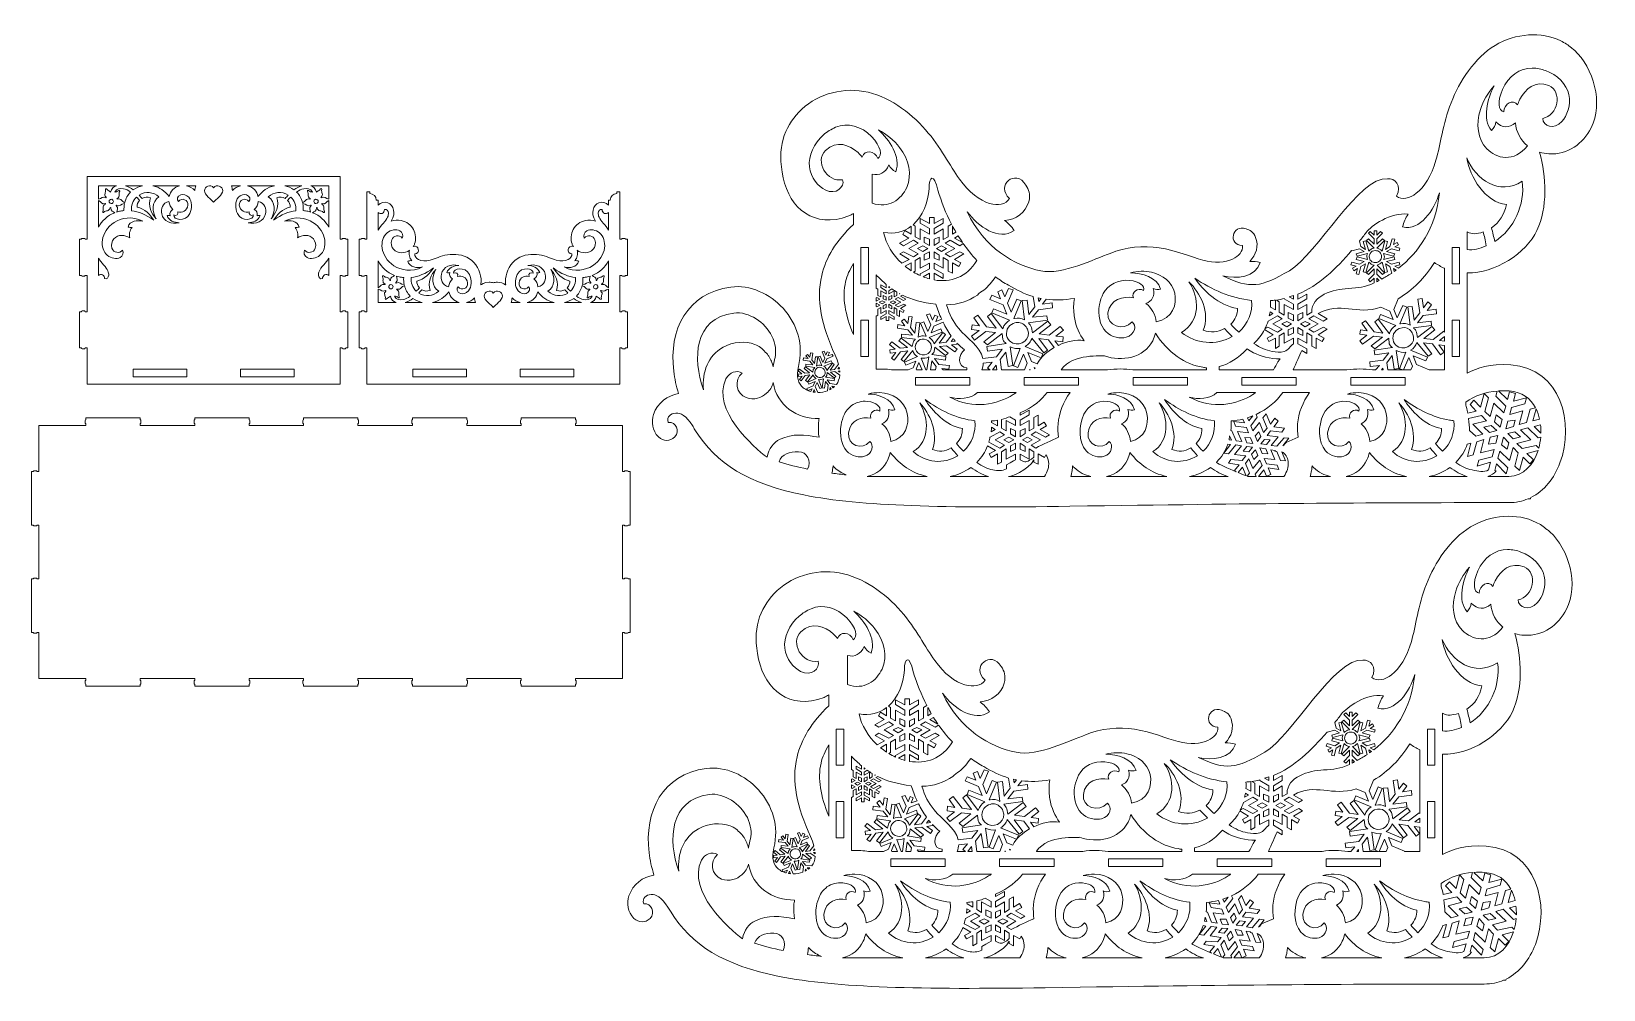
# Model space of a CAD drawing. Header units: centimetres. Extents: x -58 to 67, y -35 to 41.
import ezdxf

# ---------------------------------------------------------------- set-up
doc = ezdxf.new("R2010")
doc.units = ezdxf.units.CM
doc.header["$MEASUREMENT"] = 0
doc.layers.add('layer 1', color=7, linetype='Continuous')

msp = doc.modelspace()

# ---------------------------------------------------------------- linework, layer by layer
at = {"layer": 'layer 1', "color": 142, "lineweight": 9}
for points, knots in [([(7.38715, 26.15563), (7.38715, 26.15563), (7.38715, 25.29188), (7.38715, 25.29188), (7.38715, 25.29188), (6.00469, 23.97605), (5.20317, 22.65694), (4.86885, 21.24655), (4.86885, 21.24655), (4.40356, 19.28351), (4.86178, 17.26045), (5.93355, 14.91358), (5.93355, 14.91358), (6.05373, 14.65043), (6.14211, 14.40692), (6.20257, 14.18248), (6.20257, 14.18248), (6.20257, 14.18248), (5.89483, 13.78157), (5.89483, 13.78157), (5.89483, 13.78157), (5.89483, 13.78157), (5.54014, 13.72841), (5.54014, 13.72841), (5.54014, 13.72841), (5.54014, 13.72841), (5.86681, 14.17022), (5.86681, 14.17022), (5.86681, 14.17022), (5.86681, 14.17022), (5.72532, 14.28412), (5.72532, 14.28412), (5.72532, 14.28412), (5.72532, 14.28412), (5.28474, 13.70083), (5.28474, 13.70083), (5.28474, 13.70083), (5.22895, 13.83512), (5.20614, 13.91489), (5.0314, 14.02729), (5.0314, 14.02729), (5.0314, 14.02729), (5.70081, 14.30533), (5.70081, 14.30533), (5.70081, 14.30533), (5.70081, 14.30533), (5.63407, 14.46599), (5.63407, 14.46599), (5.63407, 14.46599), (5.63407, 14.46599), (5.12925, 14.26415), (5.12925, 14.26415), (5.12925, 14.26415), (5.12925, 14.26415), (5.27013, 14.60522), (5.27013, 14.60522), (5.27013, 14.60522), (5.27013, 14.60522), (5.77887, 14.81654), (5.77887, 14.81654), (5.77887, 14.81654), (5.77887, 14.81654), (5.69875, 14.97164), (5.69875, 14.97164), (5.69875, 14.97164), (5.69875, 14.97164), (5.36796, 14.84207), (5.36796, 14.84207), (5.36796, 14.84207), (5.36796, 14.84207), (5.47755, 15.10738), (5.47755, 15.10738), (5.47755, 15.10738), (5.47755, 15.10738), (5.31648, 15.1739), (5.31648, 15.1739), (5.31648, 15.1739), (5.31648, 15.1739), (5.20689, 14.90863), (5.20689, 14.90863), (5.20689, 14.90863), (5.20689, 14.90863), (5.06395, 15.23384), (5.06395, 15.23384), (5.06395, 15.23384), (5.06395, 15.23384), (4.89774, 15.1805), (4.89774, 15.1805), (4.89774, 15.1805), (4.89774, 15.1805), (5.10906, 14.67176), (5.10906, 14.67176), (5.10906, 14.67176), (5.10906, 14.67176), (4.96818, 14.33068), (4.96818, 14.33068), (4.96818, 14.33068), (4.96818, 14.33068), (4.75294, 14.82994), (4.75294, 14.82994), (4.75294, 14.82994), (4.75294, 14.82994), (4.59229, 14.76322), (4.59229, 14.76322), (4.59229, 14.76322), (4.59229, 14.76322), (4.87033, 14.09381), (4.87033, 14.09381), (4.87033, 14.09381), (4.87033, 14.09381), (4.83799, 14.09608), (4.83799, 14.09608), (4.83799, 14.09608), (4.71016, 14.12669), (4.58431, 14.10844), (4.46046, 14.04128), (4.46046, 14.04128), (4.46046, 14.04128), (4.55047, 14.7694), (4.55047, 14.7694), (4.55047, 14.7694), (4.55047, 14.7694), (4.36984, 14.78855), (4.36984, 14.78855), (4.36984, 14.78855), (4.36984, 14.78855), (4.29897, 14.24108), (4.29897, 14.24108), (4.29897, 14.24108), (4.29897, 14.24108), (4.07571, 14.53295), (4.07571, 14.53295), (4.07571, 14.53295), (4.07571, 14.53295), (4.15605, 15.07649), (4.15605, 15.07649), (4.15605, 15.07649), (4.15605, 15.07649), (3.97932, 15.10513), (3.97932, 15.10513), (3.97932, 15.10513), (3.97932, 15.10513), (3.92763, 14.73829), (3.92763, 14.73829), (3.92763, 14.73829), (3.92763, 14.73829), (3.74556, 14.96878), (3.74556, 14.96878), (3.74556, 14.96878), (3.74556, 14.96878), (3.61106, 14.85797), (3.61106, 14.85797), (3.61106, 14.85797), (3.61106, 14.85797), (3.78365, 14.63141), (3.78365, 14.63141), (3.78365, 14.63141), (3.78365, 14.63141), (3.41682, 14.68309), (3.41682, 14.68309), (3.41682, 14.68309), (3.41682, 14.68309), (3.40715, 14.49856), (3.40715, 14.49856), (3.40715, 14.49856), (3.40715, 14.49856), (3.93174, 14.42606), (3.93174, 14.42606), (3.93174, 14.42606), (3.93174, 14.42606), (4.1684, 14.13974), (4.1684, 14.13974), (4.1684, 14.13974), (4.1684, 14.13974), (3.61704, 14.20114), (3.61704, 14.20114), (3.61704, 14.20114), (3.61704, 14.20114), (3.60177, 14.02997), (3.60177, 14.02997), (3.60177, 14.02997), (3.60177, 14.02997), (4.31649, 13.93441), (4.31649, 13.93441), (4.31649, 13.93441), (4.29034, 13.87115), (4.22954, 13.85737), (4.20033, 13.76056), (4.20033, 13.76056), (4.20033, 13.76056), (4.15995, 13.55542), (4.15995, 13.55542), (4.15995, 13.55542), (4.15995, 13.55542), (3.58613, 13.99207), (3.58613, 13.99207), (3.58613, 13.99207), (3.58613, 13.99207), (3.47223, 13.85057), (3.47223, 13.85057), (3.47223, 13.85057), (3.47223, 13.85057), (3.91011, 13.51444), (3.91011, 13.51444), (3.91011, 13.51444), (3.91011, 13.51444), (3.53649, 13.46912), (3.53649, 13.46912), (3.53649, 13.46912), (3.53649, 13.46912), (3.11756, 13.79744), (3.11756, 13.79744), (3.11756, 13.79744), (3.11756, 13.79744), (2.99417, 13.65986), (2.99417, 13.65986), (2.99417, 13.65986), (2.99417, 13.65986), (3.28664, 13.42814), (3.28664, 13.42814), (3.28664, 13.42814), (3.28664, 13.42814), (3.00837, 13.39891), (3.00837, 13.39891), (3.00837, 13.39891), (3.00837, 13.39891), (3.02157, 13.216), (3.02157, 13.216), (3.02157, 13.216), (3.02157, 13.216), (3.31322, 13.25078), (3.31322, 13.25078), (3.31322, 13.25078), (3.31322, 13.25078), (3.09488, 12.96389), (3.09488, 12.96389), (3.09488, 12.96389), (3.09488, 12.96389), (3.2403, 12.85946), (3.2403, 12.85946), (3.2403, 12.85946), (3.2403, 12.85946), (3.56304, 13.29179), (3.56304, 13.29179), (3.56304, 13.29179), (3.56304, 13.29179), (3.9272, 13.34101), (3.9272, 13.34101), (3.9272, 13.34101), (3.9272, 13.34101), (3.59108, 12.90313), (3.59108, 12.90313), (3.59108, 12.90313), (3.59108, 12.90313), (3.73647, 12.7987), (3.73647, 12.7987), (3.73647, 12.7987), (3.73647, 12.7987), (4.18817, 13.35523), (4.18817, 13.35523), (4.18817, 13.35523), (4.22853, 13.22024), (4.31112, 13.11589), (4.43593, 13.04213), (4.43593, 13.04213), (4.43593, 13.04213), (3.76655, 12.76409), (3.76655, 12.76409), (3.76655, 12.76409), (3.76655, 12.76409), (3.8372, 12.61292), (3.8372, 12.61292), (3.8372, 12.61292), (3.8372, 12.61292), (4.34202, 12.81476), (4.34202, 12.81476), (4.34202, 12.81476), (4.34202, 12.81476), (4.20113, 12.47366), (4.20113, 12.47366), (4.20113, 12.47366), (4.20113, 12.47366), (3.69371, 12.26551), (3.69371, 12.26551), (3.69371, 12.26551), (3.69371, 12.26551), (3.76599, 12.10361), (3.76599, 12.10361), (3.76599, 12.10361), (3.63426, 12.15979), (3.51173, 12.23104), (3.40248, 12.31739), (3.40248, 12.31739), (3.01959, 12.61999), (2.81415, 13.17677), (3.02397, 14.00986), (3.02397, 14.00986), (3.44958, 15.69968), (2.93222, 17.38687), (1.79709, 18.62927), (1.79709, 18.62927), (0.76598, 19.75784), (-0.80773, 20.5321), (-2.35978, 20.31743), (-2.35978, 20.31743), (-5.84082, 19.83599), (-7.28842, 16.9247), (-6.88327, 13.62848), (-6.88327, 13.62848), (-6.81175, 13.0466), (-6.68308, 12.45034), (-6.49995, 11.85148), (-6.49995, 11.85148), (-7.36701, 11.69893), (-8.16864, 11.15807), (-8.48716, 10.19053), (-8.48716, 10.19053), (-8.66404, 9.64957), (-8.59498, 8.90006), (-8.10111, 8.4115), (-8.10111, 8.4115), (-7.69245, 8.06212), (-7.18881, 8.02994), (-6.79386, 8.4115), (-6.79386, 8.4115), (-6.35494, 8.86483), (-6.70518, 9.64957), (-7.31545, 9.57253), (-7.31545, 9.57253), (-7.45153, 10.03391), (-7.14411, 10.26961), (-6.7092, 10.31186), (-6.7092, 10.31186), (-6.34251, 10.34302), (-5.88438, 10.07701), (-5.39457, 9.31423), (-5.39457, 9.31423), (-5.33038, 9.20251), (-5.26443, 9.09272), (-5.19718, 8.98285), (-5.19718, 8.98285), (-3.51631, 6.26828), (-0.94101, 4.67692), (3.45657, 3.80087), (3.45657, 3.80087), (8.0451, 2.88679), (14.69478, 2.75803), (24.58824, 2.90611), (24.58824, 2.90611), (39.75031, 3.13304), (47.36185, 3.19624), (59.45496, 3.19624), (59.45496, 3.19624), (60.01422, 3.19624), (60.52633, 3.30436), (60.98863, 3.49937), (60.98863, 3.49937), (60.98863, 3.49937), (61.16397, 3.499), (61.16397, 3.499), (61.16397, 3.499), (61.16397, 3.52289), (61.1748, 3.55499), (61.19529, 3.59408), (61.19529, 3.59408), (62.2708, 4.12529), (63.05583, 5.1404), (63.51286, 6.34408), (63.51286, 6.34408), (64.6948, 9.45686), (63.59464, 13.86778), (59.61073, 14.13887), (59.61073, 14.13887), (57.86094, 14.25793), (56.98468, 13.91047), (56.13717, 13.47833), (56.13717, 13.47833), (56.13717, 13.47833), (56.13717, 21.45068), (56.13717, 21.45068), (56.13717, 21.45068), (58.35885, 21.38267), (60.82353, 22.99694), (61.68583, 24.82226), (61.68583, 24.82226), (62.54098, 26.63248), (62.42842, 29.09026), (61.88545, 31.03108), (61.88545, 31.03108), (62.12275, 30.95615), (62.37174, 30.91583), (62.62501, 30.90724), (62.62501, 30.90724), (64.12515, 30.79567), (65.35615, 31.71448), (65.99025, 32.96518), (65.99025, 32.96518), (66.9735, 34.90451), (66.1821, 37.74371), (64.66437, 39.12128), (64.66437, 39.12128), (64.58664, 39.19013), (64.50795, 39.25337), (64.42798, 39.31285), (64.42798, 39.31285), (64.16728, 39.53111), (63.88251, 39.72143), (63.57903, 39.86879), (63.57903, 39.86879), (62.05119, 40.62173), (59.98686, 40.49575), (58.35705, 39.50863), (58.35705, 39.50863), (56.7276, 38.52209), (55.53705, 36.67177), (54.85867, 34.9514), (54.85867, 34.9514), (54.18147, 33.23314), (54.02509, 31.63946), (53.66349, 30.39607), (53.66349, 30.39607), (53.30046, 29.14996), (52.74229, 28.25672), (52.09654, 27.76681), (52.09654, 27.76681), (51.55674, 27.34712), (50.96161, 27.22021), (50.5221, 27.53522), (50.5221, 27.53522), (50.5221, 27.53522), (50.52222, 27.53545), (50.52222, 27.53545), (50.52222, 27.53545), (50.98242, 28.39834), (50.394, 28.97783), (49.81056, 28.91899), (49.81056, 28.91899), (47.56875, 29.15227), (44.22534, 22.92692), (42.01558, 21.61558), (42.01558, 21.61558), (39.78744, 20.29331), (38.88165, 20.15618), (36.74191, 21.20095), (36.74191, 21.20095), (37.79361, 20.93414), (39.36087, 21.10064), (39.69991, 22.25749), (39.69991, 22.25749), (39.42244, 22.34287), (39.15673, 22.37008), (38.86816, 22.34287), (38.86816, 22.34287), (39.38607, 22.86205), (39.59958, 23.60294), (39.33799, 24.25846), (39.33799, 24.25846), (39.15, 24.72955), (38.89852, 24.83569), (38.58604, 24.94412), (38.58604, 24.94412), (37.45837, 25.3354), (37.09443, 23.62669), (38.2998, 23.61014), (38.2998, 23.61014), (38.32737, 23.15762), (38.00181, 22.77023), (37.50682, 22.54291), (37.50682, 22.54291), (36.92263, 22.26601), (36.10968, 22.21798), (35.14479, 22.45759), (35.14479, 22.45759), (34.1823, 22.69714), (33.07368, 23.23075), (31.67128, 23.43083), (31.67128, 23.43083), (30.44592, 23.60545), (28.99692, 23.53255), (27.77694, 22.97936), (27.77694, 22.97936), (27.77694, 22.97936), (27.77638, 22.97918), (27.77638, 22.97918), (27.77638, 22.97918), (26.5537, 22.58264), (24.00889, 21.2539), (22.26718, 21.6017), (22.26718, 21.6017), (20.20122, 22.01893), (17.75556, 23.43164), (16.43341, 26.28875), (16.43341, 26.28875), (17.27026, 25.12822), (18.94489, 23.95606), (20.15673, 24.80986), (20.15673, 24.80986), (19.94733, 25.13086), (19.70542, 25.38434), (19.39968, 25.60358), (19.39968, 25.60358), (20.3049, 25.67483), (21.07752, 26.2247), (21.31587, 27.09547), (21.31587, 27.09547), (21.48715, 27.72128), (21.31915, 28.04063), (21.09264, 28.41422), (21.09264, 28.41422), (20.27514, 29.7625), (18.62035, 28.38472), (19.79871, 27.34037), (19.79871, 27.34037), (19.48296, 26.86978), (18.86769, 26.76469), (18.20632, 26.96227), (18.20632, 26.96227), (17.41926, 27.18691), (16.57965, 27.83278), (15.80796, 28.89242), (15.80796, 28.89242), (15.03861, 29.94995), (14.34777, 31.42265), (13.11387, 32.81639), (13.11387, 32.81639), (11.87815, 34.21171), (10.10589, 35.53649), (8.20458, 35.8633), (8.20458, 35.8633), (6.3027, 36.19051), (4.27507, 35.52391), (3.0614, 34.21693), (3.0614, 34.21693), (1.89666, 32.97679), (1.28169, 31.42991), (1.81064, 29.0048), (1.81064, 29.0048), (2.33958, 26.57966), (4.24202, 24.92476), (7.01793, 25.96426), (7.01793, 25.96426), (7.14559, 26.01992), (7.26907, 26.08372), (7.38715, 26.15563)], [0, 0, 0, 0, 0.00729927, 0.00729927, 0.00729927, 0.00729927, 0.01459854, 0.01459854, 0.01459854, 0.01459854, 0.02189781, 0.02189781, 0.02189781, 0.02189781, 0.02919708, 0.02919708, 0.02919708, 0.02919708, 0.03649635, 0.03649635, 0.03649635, 0.03649635, 0.04379562, 0.04379562, 0.04379562, 0.04379562, 0.051094891, 0.051094891, 0.051094891, 0.051094891, 0.058394161, 0.058394161, 0.058394161, 0.058394161, 0.065693431, 0.065693431, 0.065693431, 0.065693431, 0.072992701, 0.072992701, 0.072992701, 0.072992701, 0.080291971, 0.080291971, 0.080291971, 0.080291971, 0.087591241, 0.087591241, 0.087591241, 0.087591241, 0.094890511, 0.094890511, 0.094890511, 0.094890511, 0.102189781, 0.102189781, 0.102189781, 0.102189781, 0.109489051, 0.109489051, 0.109489051, 0.109489051, 0.116788321, 0.116788321, 0.116788321, 0.116788321, 0.124087591, 0.124087591, 0.124087591, 0.124087591, 0.131386861, 0.131386861, 0.131386861, 0.131386861, 0.138686131, 0.138686131, 0.138686131, 0.138686131, 0.145985401, 0.145985401, 0.145985401, 0.145985401, 0.153284672, 0.153284672, 0.153284672, 0.153284672, 0.160583942, 0.160583942, 0.160583942, 0.160583942, 0.167883212, 0.167883212, 0.167883212, 0.167883212, 0.175182482, 0.175182482, 0.175182482, 0.175182482, 0.182481752, 0.182481752, 0.182481752, 0.182481752, 0.189781022, 0.189781022, 0.189781022, 0.189781022, 0.197080292, 0.197080292, 0.197080292, 0.197080292, 0.204379562, 0.204379562, 0.204379562, 0.204379562, 0.211678832, 0.211678832, 0.211678832, 0.211678832, 0.218978102, 0.218978102, 0.218978102, 0.218978102, 0.226277372, 0.226277372, 0.226277372, 0.226277372, 0.233576642, 0.233576642, 0.233576642, 0.233576642, 0.240875912, 0.240875912, 0.240875912, 0.240875912, 0.248175182, 0.248175182, 0.248175182, 0.248175182, 0.255474453, 0.255474453, 0.255474453, 0.255474453, 0.262773723, 0.262773723, 0.262773723, 0.262773723, 0.270072993, 0.270072993, 0.270072993, 0.270072993, 0.277372263, 0.277372263, 0.277372263, 0.277372263, 0.284671533, 0.284671533, 0.284671533, 0.284671533, 0.291970803, 0.291970803, 0.291970803, 0.291970803, 0.299270073, 0.299270073, 0.299270073, 0.299270073, 0.306569343, 0.306569343, 0.306569343, 0.306569343, 0.313868613, 0.313868613, 0.313868613, 0.313868613, 0.321167883, 0.321167883, 0.321167883, 0.321167883, 0.328467153, 0.328467153, 0.328467153, 0.328467153, 0.335766423, 0.335766423, 0.335766423, 0.335766423, 0.343065693, 0.343065693, 0.343065693, 0.343065693, 0.350364964, 0.350364964, 0.350364964, 0.350364964, 0.357664234, 0.357664234, 0.357664234, 0.357664234, 0.364963504, 0.364963504, 0.364963504, 0.364963504, 0.372262774, 0.372262774, 0.372262774, 0.372262774, 0.379562044, 0.379562044, 0.379562044, 0.379562044, 0.386861314, 0.386861314, 0.386861314, 0.386861314, 0.394160584, 0.394160584, 0.394160584, 0.394160584, 0.401459854, 0.401459854, 0.401459854, 0.401459854, 0.408759124, 0.408759124, 0.408759124, 0.408759124, 0.416058394, 0.416058394, 0.416058394, 0.416058394, 0.423357664, 0.423357664, 0.423357664, 0.423357664, 0.430656934, 0.430656934, 0.430656934, 0.430656934, 0.437956204, 0.437956204, 0.437956204, 0.437956204, 0.445255474, 0.445255474, 0.445255474, 0.445255474, 0.452554745, 0.452554745, 0.452554745, 0.452554745, 0.459854015, 0.459854015, 0.459854015, 0.459854015, 0.467153285, 0.467153285, 0.467153285, 0.467153285, 0.474452555, 0.474452555, 0.474452555, 0.474452555, 0.481751825, 0.481751825, 0.481751825, 0.481751825, 0.489051095, 0.489051095, 0.489051095, 0.489051095, 0.496350365, 0.496350365, 0.496350365, 0.496350365, 0.503649635, 0.503649635, 0.503649635, 0.503649635, 0.510948905, 0.510948905, 0.510948905, 0.510948905, 0.518248175, 0.518248175, 0.518248175, 0.518248175, 0.525547445, 0.525547445, 0.525547445, 0.525547445, 0.532846715, 0.532846715, 0.532846715, 0.532846715, 0.540145985, 0.540145985, 0.540145985, 0.540145985, 0.547445255, 0.547445255, 0.547445255, 0.547445255, 0.554744526, 0.554744526, 0.554744526, 0.554744526, 0.562043796, 0.562043796, 0.562043796, 0.562043796, 0.569343066, 0.569343066, 0.569343066, 0.569343066, 0.576642336, 0.576642336, 0.576642336, 0.576642336, 0.583941606, 0.583941606, 0.583941606, 0.583941606, 0.591240876, 0.591240876, 0.591240876, 0.591240876, 0.598540146, 0.598540146, 0.598540146, 0.598540146, 0.605839416, 0.605839416, 0.605839416, 0.605839416, 0.613138686, 0.613138686, 0.613138686, 0.613138686, 0.620437956, 0.620437956, 0.620437956, 0.620437956, 0.627737226, 0.627737226, 0.627737226, 0.627737226, 0.635036496, 0.635036496, 0.635036496, 0.635036496, 0.642335766, 0.642335766, 0.642335766, 0.642335766, 0.649635036, 0.649635036, 0.649635036, 0.649635036, 0.656934307, 0.656934307, 0.656934307, 0.656934307, 0.664233577, 0.664233577, 0.664233577, 0.664233577, 0.671532847, 0.671532847, 0.671532847, 0.671532847, 0.678832117, 0.678832117, 0.678832117, 0.678832117, 0.686131387, 0.686131387, 0.686131387, 0.686131387, 0.693430657, 0.693430657, 0.693430657, 0.693430657, 0.700729927, 0.700729927, 0.700729927, 0.700729927, 0.708029197, 0.708029197, 0.708029197, 0.708029197, 0.715328467, 0.715328467, 0.715328467, 0.715328467, 0.722627737, 0.722627737, 0.722627737, 0.722627737, 0.729927007, 0.729927007, 0.729927007, 0.729927007, 0.737226277, 0.737226277, 0.737226277, 0.737226277, 0.744525547, 0.744525547, 0.744525547, 0.744525547, 0.751824818, 0.751824818, 0.751824818, 0.751824818, 0.759124088, 0.759124088, 0.759124088, 0.759124088, 0.766423358, 0.766423358, 0.766423358, 0.766423358, 0.773722628, 0.773722628, 0.773722628, 0.773722628, 0.781021898, 0.781021898, 0.781021898, 0.781021898, 0.788321168, 0.788321168, 0.788321168, 0.788321168, 0.795620438, 0.795620438, 0.795620438, 0.795620438, 0.802919708, 0.802919708, 0.802919708, 0.802919708, 0.810218978, 0.810218978, 0.810218978, 0.810218978, 0.817518248, 0.817518248, 0.817518248, 0.817518248, 0.824817518, 0.824817518, 0.824817518, 0.824817518, 0.832116788, 0.832116788, 0.832116788, 0.832116788, 0.839416058, 0.839416058, 0.839416058, 0.839416058, 0.846715328, 0.846715328, 0.846715328, 0.846715328, 0.854014599, 0.854014599, 0.854014599, 0.854014599, 0.861313869, 0.861313869, 0.861313869, 0.861313869, 0.868613139, 0.868613139, 0.868613139, 0.868613139, 0.875912409, 0.875912409, 0.875912409, 0.875912409, 0.883211679, 0.883211679, 0.883211679, 0.883211679, 0.890510949, 0.890510949, 0.890510949, 0.890510949, 0.897810219, 0.897810219, 0.897810219, 0.897810219, 0.905109489, 0.905109489, 0.905109489, 0.905109489, 0.912408759, 0.912408759, 0.912408759, 0.912408759, 0.919708029, 0.919708029, 0.919708029, 0.919708029, 0.927007299, 0.927007299, 0.927007299, 0.927007299, 0.934306569, 0.934306569, 0.934306569, 0.934306569, 0.941605839, 0.941605839, 0.941605839, 0.941605839, 0.948905109, 0.948905109, 0.948905109, 0.948905109, 0.95620438, 0.95620438, 0.95620438, 0.95620438, 0.96350365, 0.96350365, 0.96350365, 0.96350365, 0.97080292, 0.97080292, 0.97080292, 0.97080292, 0.97810219, 0.97810219, 0.97810219, 0.97810219, 0.98540146, 0.98540146, 0.98540146, 0.98540146, 1, 1, 1, 1]), ([(58.94211, 36.00712), (58.49916, 35.00029), (58.62985, 34.34206), (59.05291, 34.2332), (59.05291, 34.2332), (59.04363, 34.8965), (59.80786, 35.28779), (60.13825, 34.78565), (60.13825, 34.78565), (60.19189, 34.9339), (60.25434, 35.08379), (60.33061, 35.23241), (60.33061, 35.23241), (60.75775, 36.04687), (61.54375, 36.76465), (62.62539, 36.3236), (62.62539, 36.3236), (63.72405, 35.8676), (63.36273, 33.94328), (62.13892, 33.71128), (62.13892, 33.71128), (62.15932, 33.09895), (63.02694, 32.77697), (63.66061, 33.46487), (63.66061, 33.46487), (64.06713, 33.9038), (64.41909, 34.78649), (64.22271, 35.60351), (64.22271, 35.60351), (64.03293, 36.42719), (63.29766, 37.17734), (62.36925, 37.51324), (62.36925, 37.51324), (62.03481, 37.6333), (61.67697, 37.70171), (61.30852, 37.71043), (61.30852, 37.71043), (60.3462, 37.73864), (59.39697, 37.0511), (58.94211, 36.00712)], [0, 0, 0, 0, 0.090909091, 0.090909091, 0.090909091, 0.090909091, 0.181818182, 0.181818182, 0.181818182, 0.181818182, 0.272727273, 0.272727273, 0.272727273, 0.272727273, 0.363636364, 0.363636364, 0.363636364, 0.363636364, 0.454545455, 0.454545455, 0.454545455, 0.454545455, 0.545454545, 0.545454545, 0.545454545, 0.545454545, 0.636363636, 0.636363636, 0.636363636, 0.636363636, 0.727272727, 0.727272727, 0.727272727, 0.727272727, 0.818181818, 0.818181818, 0.818181818, 0.818181818, 1, 1, 1, 1]), ([(58.27749, 36.29822), (57.79278, 35.75291), (57.40693, 35.09446), (57.19098, 34.41097), (57.19098, 34.41097), (56.83363, 33.27755), (56.9473, 32.07083), (57.7024, 31.29515), (57.7024, 31.29515), (58.4584, 30.52504), (59.86114, 30.17441), (60.93214, 31.53551), (60.93214, 31.53551), (60.36754, 32.00237), (60.04314, 32.62523), (59.96824, 33.36776), (59.96824, 33.36776), (59.49499, 32.92453), (58.90042, 32.92702), (58.42125, 33.45181), (58.42125, 33.45181), (58.37877, 33.17048), (58.28104, 32.96197), (58.08387, 32.76325), (58.08387, 32.76325), (57.30841, 33.67778), (57.74161, 35.26057), (58.27749, 36.29822)], [0, 0, 0, 0, 0.125, 0.125, 0.125, 0.125, 0.25, 0.25, 0.25, 0.25, 0.375, 0.375, 0.375, 0.375, 0.5, 0.5, 0.5, 0.5, 0.625, 0.625, 0.625, 0.625, 0.75, 0.75, 0.75, 0.75, 1, 1, 1, 1]), ([(8.82954, 32.27327), (9.59689, 31.47419), (9.69445, 30.79139), (9.3246, 30.52532), (9.3246, 30.52532), (9.10858, 31.16665), (8.24104, 31.25125), (8.09367, 30.64235), (8.09367, 30.64235), (7.99182, 30.76442), (7.88095, 30.88472), (7.75719, 30.99851), (7.75719, 30.99851), (7.07028, 31.61866), (6.0711, 32.00885), (5.18065, 31.17206), (5.18065, 31.17206), (4.27893, 30.31435), (5.27896, 28.60196), (6.53436, 28.84588), (6.53436, 28.84588), (6.72232, 28.24948), (5.99751, 27.6086), (5.15478, 28.02829), (5.15478, 28.02829), (4.61505, 28.29521), (3.97727, 29.00962), (3.88902, 29.87015), (3.88902, 29.87015), (3.79215, 30.73456), (4.24473, 31.73641), (5.02348, 32.41367), (5.02348, 32.41367), (5.30434, 32.65672), (5.62519, 32.85905), (5.97652, 33.00803), (5.97652, 33.00803), (6.89224, 33.40237), (8.03811, 33.10349), (8.82954, 32.27327)], [0, 0, 0, 0, 0.090909091, 0.090909091, 0.090909091, 0.090909091, 0.181818182, 0.181818182, 0.181818182, 0.181818182, 0.272727273, 0.272727273, 0.272727273, 0.272727273, 0.363636364, 0.363636364, 0.363636364, 0.363636364, 0.454545455, 0.454545455, 0.454545455, 0.454545455, 0.545454545, 0.545454545, 0.545454545, 0.545454545, 0.636363636, 0.636363636, 0.636363636, 0.636363636, 0.727272727, 0.727272727, 0.727272727, 0.727272727, 0.818181818, 0.818181818, 0.818181818, 0.818181818, 1, 1, 1, 1]), ([(8.88715, 26.99012), (8.88715, 26.99012), (8.88715, 29.29283), (8.88715, 29.29283), (8.88715, 29.29283), (9.4357, 29.13938), (9.93756, 29.38438), (10.19697, 30.01504), (10.19697, 30.01504), (10.33321, 29.76074), (10.49791, 29.59754), (10.75489, 29.48173), (10.75489, 29.48173), (11.19033, 30.65696), (10.23703, 32.01353), (9.36985, 32.80678), (9.36985, 32.80678), (10.02084, 32.46742), (10.61515, 31.98152), (11.05461, 31.40677), (11.05461, 31.40677), (11.78257, 30.45331), (12.08254, 29.24965), (11.61957, 28.21565), (11.61957, 28.21565), (11.2021, 27.29333), (10.1706, 26.49703), (8.88715, 26.99012)], [0, 0, 0, 0, 0.125, 0.125, 0.125, 0.125, 0.25, 0.25, 0.25, 0.25, 0.375, 0.375, 0.375, 0.375, 0.5, 0.5, 0.5, 0.5, 0.625, 0.625, 0.625, 0.625, 0.75, 0.75, 0.75, 0.75, 1, 1, 1, 1]), ([(60.51462, 28.71659), (58.6645, 27.54514), (56.83387, 28.85023), (56.10835, 30.57196), (56.10835, 30.57196), (56.35483, 29.05292), (57.55645, 27.05246), (59.25904, 26.87167), (59.25904, 26.87167), (59.07931, 26.02978), (58.73778, 25.49753), (58.07124, 25.02767), (58.07124, 25.02767), (58.17555, 24.64798), (58.25817, 24.28532), (58.32976, 23.93407), (58.32976, 23.93407), (59.86327, 24.92111), (60.75621, 26.88208), (60.51462, 28.71659)], [0, 0, 0, 0, 0.166666667, 0.166666667, 0.166666667, 0.166666667, 0.333333333, 0.333333333, 0.333333333, 0.333333333, 0.5, 0.5, 0.5, 0.5, 0.666666667, 0.666666667, 0.666666667, 0.666666667, 1, 1, 1, 1]), ([(-53.48128, 19.57349), (-53.48128, 19.57349), (-53.48128, 21.23956), (-53.48128, 21.23956), (-53.48128, 21.23956), (-53.48128, 21.23956), (-53.63128, 21.23956), (-53.63128, 21.23956), (-53.63128, 21.23956), (-53.63128, 21.20656), (-53.65828, 21.17956), (-53.69128, 21.17956), (-53.69128, 21.17956), (-53.69128, 21.17956), (-53.87128, 21.17956), (-53.87128, 21.17956), (-53.87128, 21.17956), (-53.90428, 21.17956), (-53.93128, 21.20656), (-53.93128, 21.23956), (-53.93128, 21.23956), (-53.93128, 21.23956), (-54.08128, 21.23956), (-54.08128, 21.23956), (-54.08128, 21.23956), (-54.08128, 21.23956), (-54.08128, 24.11956), (-54.08128, 24.11956), (-54.08128, 24.11956), (-54.08128, 24.11956), (-53.93128, 24.11956), (-53.93128, 24.11956), (-53.93128, 24.11956), (-53.93128, 24.15256), (-53.90428, 24.17956), (-53.87128, 24.17956), (-53.87128, 24.17956), (-53.87128, 24.17956), (-53.69128, 24.17956), (-53.69128, 24.17956), (-53.69128, 24.17956), (-53.65828, 24.17956), (-53.63128, 24.15256), (-53.63128, 24.11956), (-53.63128, 24.11956), (-53.63128, 24.11956), (-53.48128, 24.11956), (-53.48128, 24.11956), (-53.48128, 24.11956), (-53.48128, 24.11956), (-53.48128, 29.09956), (-53.48128, 29.09956), (-53.48128, 29.09956), (-46.10299, 29.09956), (-40.75956, 29.09956), (-33.38128, 29.09956), (-33.38128, 29.09956), (-33.38128, 29.09956), (-33.38128, 24.11956), (-33.38128, 24.11956), (-33.38128, 24.11956), (-33.38128, 24.11956), (-33.23128, 24.11956), (-33.23128, 24.11956), (-33.23128, 24.11956), (-33.23128, 24.15256), (-33.20428, 24.17956), (-33.17128, 24.17956), (-33.17128, 24.17956), (-33.17128, 24.17956), (-32.99128, 24.17956), (-32.99128, 24.17956), (-32.99128, 24.17956), (-32.95828, 24.17956), (-32.93128, 24.15256), (-32.93128, 24.11956), (-32.93128, 24.11956), (-32.93128, 24.11956), (-32.78128, 24.11956), (-32.78128, 24.11956), (-32.78128, 24.11956), (-32.78128, 24.11956), (-32.78128, 21.23956), (-32.78128, 21.23956), (-32.78128, 21.23956), (-32.78128, 21.23956), (-32.93128, 21.23956), (-32.93128, 21.23956), (-32.93128, 21.23956), (-32.93128, 21.20656), (-32.95828, 21.17956), (-32.99128, 21.17956), (-32.99128, 21.17956), (-32.99128, 21.17956), (-33.17128, 21.17956), (-33.17128, 21.17956), (-33.17128, 21.17956), (-33.20428, 21.17956), (-33.23128, 21.20656), (-33.23128, 21.23956), (-33.23128, 21.23956), (-33.23128, 21.23956), (-33.38128, 21.23956), (-33.38128, 21.23956), (-33.38128, 21.23956), (-33.38128, 21.23956), (-33.38128, 19.57349), (-33.38128, 19.57349), (-33.38128, 19.57349), (-33.38128, 19.57349), (-33.38128, 18.35956), (-33.38128, 18.35956), (-33.38128, 18.35956), (-33.38128, 18.35956), (-33.23128, 18.35956), (-33.23128, 18.35956), (-33.23128, 18.35956), (-33.23128, 18.39256), (-33.20428, 18.41956), (-33.17128, 18.41956), (-33.17128, 18.41956), (-33.17128, 18.41956), (-32.99128, 18.41956), (-32.99128, 18.41956), (-32.99128, 18.41956), (-32.95828, 18.41956), (-32.93128, 18.39256), (-32.93128, 18.35956), (-32.93128, 18.35956), (-32.93128, 18.35956), (-32.78128, 18.35956), (-32.78128, 18.35956), (-32.78128, 18.35956), (-32.78128, 18.35956), (-32.78128, 15.47956), (-32.78128, 15.47956), (-32.78128, 15.47956), (-32.78128, 15.47956), (-32.93128, 15.47956), (-32.93128, 15.47956), (-32.93128, 15.47956), (-32.93128, 15.44656), (-32.95828, 15.41956), (-32.99128, 15.41956), (-32.99128, 15.41956), (-32.99128, 15.41956), (-33.17128, 15.41956), (-33.17128, 15.41956), (-33.17128, 15.41956), (-33.20428, 15.41956), (-33.23128, 15.44656), (-33.23128, 15.47956), (-33.23128, 15.47956), (-33.23128, 15.47956), (-33.38128, 15.47956), (-33.38128, 15.47956), (-33.38128, 15.47956), (-33.38128, 15.47956), (-33.38128, 12.59956), (-33.38128, 12.59956), (-33.38128, 12.59956), (-33.38128, 12.59956), (-53.48128, 12.59956), (-53.48128, 12.59956), (-53.48128, 12.59956), (-53.48128, 12.59956), (-53.48128, 15.47956), (-53.48128, 15.47956), (-53.48128, 15.47956), (-53.48128, 15.47956), (-53.63128, 15.47956), (-53.63128, 15.47956), (-53.63128, 15.47956), (-53.63128, 15.44656), (-53.65828, 15.41956), (-53.69128, 15.41956), (-53.69128, 15.41956), (-53.69128, 15.41956), (-53.87128, 15.41956), (-53.87128, 15.41956), (-53.87128, 15.41956), (-53.90428, 15.41956), (-53.93128, 15.44656), (-53.93128, 15.47956), (-53.93128, 15.47956), (-53.93128, 15.47956), (-54.08128, 15.47956), (-54.08128, 15.47956), (-54.08128, 15.47956), (-54.08128, 15.47956), (-54.08128, 18.35956), (-54.08128, 18.35956), (-54.08128, 18.35956), (-54.08128, 18.35956), (-53.93128, 18.35956), (-53.93128, 18.35956), (-53.93128, 18.35956), (-53.93128, 18.39256), (-53.90428, 18.41956), (-53.87128, 18.41956), (-53.87128, 18.41956), (-53.87128, 18.41956), (-53.69128, 18.41956), (-53.69128, 18.41956), (-53.69128, 18.41956), (-53.65828, 18.41956), (-53.63128, 18.39256), (-53.63128, 18.35956), (-53.63128, 18.35956), (-53.63128, 18.35956), (-53.48128, 18.35956), (-53.48128, 18.35956), (-53.48128, 18.35956), (-53.48128, 18.35956), (-53.48128, 19.57349), (-53.48128, 19.57349)], [0, 0, 0, 0, 0.018181818, 0.018181818, 0.018181818, 0.018181818, 0.036363636, 0.036363636, 0.036363636, 0.036363636, 0.054545455, 0.054545455, 0.054545455, 0.054545455, 0.072727273, 0.072727273, 0.072727273, 0.072727273, 0.090909091, 0.090909091, 0.090909091, 0.090909091, 0.109090909, 0.109090909, 0.109090909, 0.109090909, 0.127272727, 0.127272727, 0.127272727, 0.127272727, 0.145454545, 0.145454545, 0.145454545, 0.145454545, 0.163636364, 0.163636364, 0.163636364, 0.163636364, 0.181818182, 0.181818182, 0.181818182, 0.181818182, 0.2, 0.2, 0.2, 0.2, 0.218181818, 0.218181818, 0.218181818, 0.218181818, 0.236363636, 0.236363636, 0.236363636, 0.236363636, 0.254545455, 0.254545455, 0.254545455, 0.254545455, 0.272727273, 0.272727273, 0.272727273, 0.272727273, 0.290909091, 0.290909091, 0.290909091, 0.290909091, 0.309090909, 0.309090909, 0.309090909, 0.309090909, 0.327272727, 0.327272727, 0.327272727, 0.327272727, 0.345454545, 0.345454545, 0.345454545, 0.345454545, 0.363636364, 0.363636364, 0.363636364, 0.363636364, 0.381818182, 0.381818182, 0.381818182, 0.381818182, 0.4, 0.4, 0.4, 0.4, 0.418181818, 0.418181818, 0.418181818, 0.418181818, 0.436363636, 0.436363636, 0.436363636, 0.436363636, 0.454545455, 0.454545455, 0.454545455, 0.454545455, 0.472727273, 0.472727273, 0.472727273, 0.472727273, 0.490909091, 0.490909091, 0.490909091, 0.490909091, 0.509090909, 0.509090909, 0.509090909, 0.509090909, 0.527272727, 0.527272727, 0.527272727, 0.527272727, 0.545454545, 0.545454545, 0.545454545, 0.545454545, 0.563636364, 0.563636364, 0.563636364, 0.563636364, 0.581818182, 0.581818182, 0.581818182, 0.581818182, 0.6, 0.6, 0.6, 0.6, 0.618181818, 0.618181818, 0.618181818, 0.618181818, 0.636363636, 0.636363636, 0.636363636, 0.636363636, 0.654545455, 0.654545455, 0.654545455, 0.654545455, 0.672727273, 0.672727273, 0.672727273, 0.672727273, 0.690909091, 0.690909091, 0.690909091, 0.690909091, 0.709090909, 0.709090909, 0.709090909, 0.709090909, 0.727272727, 0.727272727, 0.727272727, 0.727272727, 0.745454545, 0.745454545, 0.745454545, 0.745454545, 0.763636364, 0.763636364, 0.763636364, 0.763636364, 0.781818182, 0.781818182, 0.781818182, 0.781818182, 0.8, 0.8, 0.8, 0.8, 0.818181818, 0.818181818, 0.818181818, 0.818181818, 0.836363636, 0.836363636, 0.836363636, 0.836363636, 0.854545455, 0.854545455, 0.854545455, 0.854545455, 0.872727273, 0.872727273, 0.872727273, 0.872727273, 0.890909091, 0.890909091, 0.890909091, 0.890909091, 0.909090909, 0.909090909, 0.909090909, 0.909090909, 0.927272727, 0.927272727, 0.927272727, 0.927272727, 0.945454545, 0.945454545, 0.945454545, 0.945454545, 0.963636364, 0.963636364, 0.963636364, 0.963636364, 1, 1, 1, 1]), ([(13.80342, 25.85453), (13.80342, 25.85453), (13.80343, 25.37483), (13.80343, 25.37483), (13.80343, 25.37483), (13.80343, 25.37483), (14.52298, 25.77458), (14.52298, 25.77458), (14.52298, 25.77458), (14.52298, 25.77458), (14.52298, 25.39082), (14.52298, 25.39082), (14.52298, 25.39082), (14.52298, 25.39082), (13.80342, 24.95906), (13.80342, 24.95906), (13.80342, 24.95906), (13.80342, 24.95906), (13.80342, 24.52733), (13.80342, 24.52733), (13.80342, 24.52733), (13.80342, 24.52733), (14.523, 24.94309), (14.523, 24.94309), (14.523, 24.94309), (14.523, 24.94309), (14.52298, 24.09559), (14.52298, 24.09559), (14.52298, 24.09559), (14.52298, 24.09559), (14.90671, 24.31946), (14.90671, 24.31946), (14.90671, 24.31946), (14.90671, 24.31946), (14.90671, 25.16693), (14.90671, 25.16693), (14.90671, 25.16693), (14.90671, 25.16693), (15.18082, 25.31644), (15.18082, 25.31644), (15.18082, 25.31644), (14.73472, 26.18102), (14.37805, 27.0871), (14.09628, 28.00478), (14.09628, 28.00478), (13.78675, 29.39432), (13.3965, 29.11787), (13.39755, 28.12859), (13.39755, 28.12859), (13.33356, 27.04117), (12.88833, 25.94708), (12.12336, 25.27312), (12.12336, 25.27312), (12.12336, 25.27312), (12.30034, 25.16695), (12.30034, 25.16695), (12.30034, 25.16695), (12.30034, 25.16695), (12.30034, 24.31946), (12.30034, 24.31946), (12.30034, 24.31946), (12.30034, 24.31946), (12.68409, 24.09559), (12.68409, 24.09559), (12.68409, 24.09559), (12.68409, 24.09559), (12.68409, 24.94309), (12.68409, 24.94309), (12.68409, 24.94309), (12.68409, 24.94309), (13.43563, 24.52733), (13.43563, 24.52733), (13.43563, 24.52733), (13.43563, 24.52733), (13.43563, 24.95908), (13.43563, 24.95908), (13.43563, 24.95908), (13.43563, 24.95908), (12.70008, 25.39081), (12.70008, 25.39081), (12.70008, 25.39081), (12.70008, 25.39081), (12.70008, 25.77458), (12.70008, 25.77458), (12.70008, 25.77458), (12.70008, 25.77458), (13.43563, 25.37483), (13.43563, 25.37483), (13.43563, 25.37483), (13.43563, 25.37483), (13.43563, 25.85453), (13.43563, 25.85453), (13.43563, 25.85453), (13.43563, 25.85453), (13.80342, 25.85453), (13.80342, 25.85453)], [0, 0, 0, 0, 0.04, 0.04, 0.04, 0.04, 0.08, 0.08, 0.08, 0.08, 0.12, 0.12, 0.12, 0.12, 0.16, 0.16, 0.16, 0.16, 0.2, 0.2, 0.2, 0.2, 0.24, 0.24, 0.24, 0.24, 0.28, 0.28, 0.28, 0.28, 0.32, 0.32, 0.32, 0.32, 0.36, 0.36, 0.36, 0.36, 0.4, 0.4, 0.4, 0.4, 0.44, 0.44, 0.44, 0.44, 0.48, 0.48, 0.48, 0.48, 0.52, 0.52, 0.52, 0.52, 0.56, 0.56, 0.56, 0.56, 0.6, 0.6, 0.6, 0.6, 0.64, 0.64, 0.64, 0.64, 0.68, 0.68, 0.68, 0.68, 0.72, 0.72, 0.72, 0.72, 0.76, 0.76, 0.76, 0.76, 0.8, 0.8, 0.8, 0.8, 0.84, 0.84, 0.84, 0.84, 0.88, 0.88, 0.88, 0.88, 0.92, 0.92, 0.92, 0.92, 1, 1, 1, 1]), ([(-52.58674, 28.36274), (-52.10662, 28.36274), (-51.62739, 28.36274), (-51.1482, 28.36274), (-51.1482, 28.36274), (-51.35529, 28.29886), (-51.53908, 28.15382), (-51.6085, 27.85817), (-51.6085, 27.85817), (-51.72174, 27.98441), (-51.81024, 27.92378), (-51.92997, 28.11599), (-51.92997, 28.11599), (-51.96433, 28.16905), (-52.03537, 28.14022), (-52.02013, 28.07725), (-52.02013, 28.07725), (-51.94783, 27.78949), (-52.20883, 27.69584), (-51.96247, 27.4546), (-51.96247, 27.4546), (-51.93988, 27.43225), (-51.96247, 27.39973), (-51.99039, 27.41516), (-51.99039, 27.41516), (-52.28575, 27.57994), (-52.31247, 27.32554), (-52.58674, 27.30241), (-52.58674, 27.30241), (-52.58674, 27.30241), (-52.58674, 28.36274), (-52.58674, 28.36274)], [0, 0, 0, 0, 0.111111111, 0.111111111, 0.111111111, 0.111111111, 0.222222222, 0.222222222, 0.222222222, 0.222222222, 0.333333333, 0.333333333, 0.333333333, 0.333333333, 0.444444444, 0.444444444, 0.444444444, 0.444444444, 0.555555556, 0.555555556, 0.555555556, 0.555555556, 0.666666667, 0.666666667, 0.666666667, 0.666666667, 0.777777778, 0.777777778, 0.777777778, 0.777777778, 1, 1, 1, 1]), ([(-50.48865, 27.02591), (-50.51215, 27.0562), (-50.61507, 27.03991), (-50.72919, 27.1871), (-50.72919, 27.1871), (-50.82834, 27.31325), (-50.92474, 27.34391), (-51.07881, 27.30056), (-51.07881, 27.30056), (-51.1104, 27.29248), (-51.12561, 27.33031), (-51.09769, 27.34576), (-51.09769, 27.34576), (-50.80213, 27.51325), (-51.02496, 27.68533), (-50.88879, 27.93566), (-50.88879, 27.93566), (-50.85718, 27.99239), (-50.92035, 28.03943), (-50.96439, 27.99424), (-50.96439, 27.99424), (-51.09051, 27.86819), (-51.19039, 27.89327), (-51.27595, 27.85817), (-51.27595, 27.85817), (-51.14106, 28.17274), (-50.8401, 28.17988), (-50.60143, 28.13306), (-50.60143, 28.13306), (-50.38881, 28.09156), (-50.22669, 28.00691), (-50.02584, 27.86093), (-50.02584, 27.86093), (-50.26635, 27.61948), (-50.40586, 27.35662), (-50.48865, 27.02591)], [0, 0, 0, 0, 0.1, 0.1, 0.1, 0.1, 0.2, 0.2, 0.2, 0.2, 0.3, 0.3, 0.3, 0.3, 0.4, 0.4, 0.4, 0.4, 0.5, 0.5, 0.5, 0.5, 0.6, 0.6, 0.6, 0.6, 0.7, 0.7, 0.7, 0.7, 0.8, 0.8, 0.8, 0.8, 1, 1, 1, 1]), ([(-50.44093, 28.36274), (-49.98801, 28.36274), (-49.533, 28.36274), (-49.07802, 28.36274), (-49.07802, 28.36274), (-49.35106, 28.30603), (-49.5879, 28.20502), (-49.81506, 28.04105), (-49.81506, 28.04105), (-50.00778, 28.18514), (-50.22025, 28.30331), (-50.44093, 28.36274)], [0, 0, 0, 0, 0.25, 0.25, 0.25, 0.25, 0.5, 0.5, 0.5, 0.5, 1, 1, 1, 1]), ([(-47.77183, 27.47905), (-48.37003, 27.09532), (-48.32667, 26.28196), (-47.99899, 25.74761), (-47.99899, 25.74761), (-48.35112, 26.09354), (-48.67444, 26.82874), (-48.44847, 27.4034), (-48.44847, 27.4034), (-48.69426, 27.49427), (-48.88615, 27.47905), (-49.11399, 27.34921), (-49.11399, 27.34921), (-49.19517, 27.4493), (-49.27543, 27.53945), (-49.35451, 27.62411), (-49.35451, 27.62411), (-48.85455, 27.93935), (-48.20607, 27.87893), (-47.77183, 27.47905)], [0, 0, 0, 0, 0.166666667, 0.166666667, 0.166666667, 0.166666667, 0.333333333, 0.333333333, 0.333333333, 0.333333333, 0.5, 0.5, 0.5, 0.5, 0.666666667, 0.666666667, 0.666666667, 0.666666667, 1, 1, 1, 1]), ([(-48.26997, 28.36274), (-47.55577, 28.36274), (-46.84315, 28.36274), (-46.13058, 28.36274), (-46.13058, 28.36274), (-46.57407, 28.26395), (-46.86841, 27.92398), (-46.95571, 27.50879), (-46.95571, 27.50879), (-47.31523, 27.95642), (-47.6925, 28.2403), (-48.26997, 28.36274)], [0, 0, 0, 0, 0.25, 0.25, 0.25, 0.25, 0.5, 0.5, 0.5, 0.5, 1, 1, 1, 1]), ([(-45.32622, 26.14934), (-45.65791, 25.44479), (-46.67968, 25.66946), (-46.58373, 26.04212), (-46.58373, 26.04212), (-46.41424, 25.92244), (-46.191, 26.09723), (-46.26756, 26.29094), (-46.26756, 26.29094), (-45.93315, 26.22676), (-45.53905, 26.33437), (-45.47289, 26.81329), (-45.47289, 26.81329), (-45.41454, 27.24383), (-45.96846, 27.4673), (-46.22419, 27.11792), (-46.22419, 27.11792), (-46.37868, 27.23207), (-46.32304, 27.56546), (-46.04409, 27.64648), (-46.04409, 27.64648), (-45.86586, 27.69883), (-45.58195, 27.65572), (-45.40278, 27.4493), (-45.40278, 27.4493), (-45.13122, 27.13957), (-45.12586, 26.56951), (-45.32622, 26.14934)], [0, 0, 0, 0, 0.125, 0.125, 0.125, 0.125, 0.25, 0.25, 0.25, 0.25, 0.375, 0.375, 0.375, 0.375, 0.5, 0.5, 0.5, 0.5, 0.625, 0.625, 0.625, 0.625, 0.75, 0.75, 0.75, 0.75, 1, 1, 1, 1]), ([(-45.57204, 28.36274), (-45.33337, 28.36274), (-45.09283, 28.36274), (-44.85415, 28.36274), (-44.85415, 28.36274), (-44.8854, 28.30054), (-44.91622, 28.07393), (-44.9217, 27.99077), (-44.9217, 27.99077), (-45.08683, 28.18246), (-45.35863, 28.3162), (-45.57204, 28.36274)], [0, 0, 0, 0, 0.25, 0.25, 0.25, 0.25, 0.5, 0.5, 0.5, 0.5, 1, 1, 1, 1]), ([(-43.43128, 27.06863), (-43.59238, 27.22928), (-44.15742, 27.68147), (-44.15742, 27.95641), (-44.15742, 27.95641), (-44.15742, 28.34222), (-43.66846, 28.50878), (-43.43128, 28.20796), (-43.43128, 28.20796), (-43.1941, 28.50878), (-42.70515, 28.34222), (-42.70515, 27.95641), (-42.70515, 27.95641), (-42.70515, 27.68147), (-43.2702, 27.2293), (-43.43128, 27.06863)], [0, 0, 0, 0, 0.2, 0.2, 0.2, 0.2, 0.4, 0.4, 0.4, 0.4, 0.6, 0.6, 0.6, 0.6, 1, 1, 1, 1]), ([(-41.29054, 28.36274), (-41.52919, 28.36274), (-41.76973, 28.36274), (-42.00841, 28.36274), (-42.00841, 28.36274), (-41.97717, 28.30054), (-41.94634, 28.07392), (-41.94085, 27.99077), (-41.94085, 27.99077), (-41.77591, 28.18238), (-41.50378, 28.31624), (-41.29054, 28.36274)], [0, 0, 0, 0, 0.25, 0.25, 0.25, 0.25, 0.5, 0.5, 0.5, 0.5, 1, 1, 1, 1]), ([(-41.53635, 26.14934), (-41.20465, 25.44478), (-40.18285, 25.66949), (-40.27884, 26.04212), (-40.27884, 26.04212), (-40.44834, 25.92244), (-40.67155, 26.09723), (-40.59501, 26.29094), (-40.59501, 26.29094), (-40.92942, 26.22676), (-41.32351, 26.33437), (-41.38968, 26.81329), (-41.38968, 26.81329), (-41.44803, 27.24383), (-40.89411, 27.46729), (-40.63837, 27.11792), (-40.63837, 27.11792), (-40.4839, 27.23207), (-40.53951, 27.56543), (-40.81848, 27.64646), (-40.81848, 27.64646), (-40.99671, 27.69883), (-41.28061, 27.65572), (-41.45979, 27.4493), (-41.45979, 27.4493), (-41.73135, 27.13957), (-41.7367, 26.56951), (-41.53635, 26.14934)], [0, 0, 0, 0, 0.125, 0.125, 0.125, 0.125, 0.25, 0.25, 0.25, 0.25, 0.375, 0.375, 0.375, 0.375, 0.5, 0.5, 0.5, 0.5, 0.625, 0.625, 0.625, 0.625, 0.75, 0.75, 0.75, 0.75, 1, 1, 1, 1]), ([(-38.5926, 28.36274), (-39.30679, 28.36274), (-40.0194, 28.36274), (-40.73199, 28.36274), (-40.73199, 28.36274), (-40.28851, 28.26395), (-39.99414, 27.92398), (-39.90685, 27.50879), (-39.90685, 27.50879), (-39.54733, 27.95642), (-39.17007, 28.2403), (-38.5926, 28.36274)], [0, 0, 0, 0, 0.25, 0.25, 0.25, 0.25, 0.5, 0.5, 0.5, 0.5, 1, 1, 1, 1]), ([(-39.09073, 27.47905), (-38.49253, 27.09532), (-38.5359, 26.28196), (-38.86357, 25.74763), (-38.86357, 25.74763), (-38.51145, 26.09354), (-38.18812, 26.82874), (-38.4141, 27.4034), (-38.4141, 27.4034), (-38.16831, 27.49427), (-37.97641, 27.47905), (-37.74858, 27.34922), (-37.74858, 27.34922), (-37.6674, 27.4493), (-37.58713, 27.53947), (-37.50805, 27.62411), (-37.50805, 27.62411), (-38.00802, 27.93935), (-38.6565, 27.87893), (-39.09073, 27.47905)], [0, 0, 0, 0, 0.166666667, 0.166666667, 0.166666667, 0.166666667, 0.333333333, 0.333333333, 0.333333333, 0.333333333, 0.5, 0.5, 0.5, 0.5, 0.666666667, 0.666666667, 0.666666667, 0.666666667, 1, 1, 1, 1]), ([(-36.42163, 28.36274), (-36.87456, 28.36274), (-37.32957, 28.36274), (-37.78456, 28.36274), (-37.78456, 28.36274), (-37.5115, 28.30601), (-37.27467, 28.20502), (-37.04751, 28.04105), (-37.04751, 28.04105), (-36.85476, 28.18516), (-36.64236, 28.30331), (-36.42163, 28.36274)], [0, 0, 0, 0, 0.25, 0.25, 0.25, 0.25, 0.5, 0.5, 0.5, 0.5, 1, 1, 1, 1]), ([(-36.37392, 27.0259), (-36.35046, 27.05621), (-36.24753, 27.03988), (-36.13338, 27.1871), (-36.13338, 27.1871), (-36.03423, 27.31325), (-35.93782, 27.34391), (-35.78376, 27.30056), (-35.78376, 27.30056), (-35.75217, 27.29248), (-35.73696, 27.33031), (-35.76487, 27.34576), (-35.76487, 27.34576), (-36.06043, 27.51325), (-35.83759, 27.68531), (-35.97379, 27.93566), (-35.97379, 27.93566), (-36.0054, 27.99239), (-35.94222, 28.03943), (-35.89818, 27.99424), (-35.89818, 27.99424), (-35.77206, 27.86819), (-35.67217, 27.89327), (-35.58661, 27.85817), (-35.58661, 27.85817), (-35.72151, 28.17274), (-36.02247, 28.17988), (-36.26113, 28.13306), (-36.26113, 28.13306), (-36.47376, 28.09156), (-36.63588, 28.00691), (-36.83673, 27.86093), (-36.83673, 27.86093), (-36.59622, 27.61948), (-36.4567, 27.35662), (-36.37392, 27.0259)], [0, 0, 0, 0, 0.1, 0.1, 0.1, 0.1, 0.2, 0.2, 0.2, 0.2, 0.3, 0.3, 0.3, 0.3, 0.4, 0.4, 0.4, 0.4, 0.5, 0.5, 0.5, 0.5, 0.6, 0.6, 0.6, 0.6, 0.7, 0.7, 0.7, 0.7, 0.8, 0.8, 0.8, 0.8, 1, 1, 1, 1]), ([(-34.27582, 28.36274), (-34.75594, 28.36274), (-35.23518, 28.36274), (-35.71437, 28.36274), (-35.71437, 28.36274), (-35.50728, 28.29886), (-35.32348, 28.15382), (-35.25406, 27.85817), (-35.25406, 27.85817), (-35.1408, 27.98443), (-35.05239, 27.92374), (-34.9326, 28.11601), (-34.9326, 28.11601), (-34.89823, 28.16905), (-34.82719, 28.14022), (-34.84243, 28.07725), (-34.84243, 28.07725), (-34.91475, 27.78944), (-34.65372, 27.69593), (-34.90009, 27.45461), (-34.90009, 27.45461), (-34.92268, 27.43225), (-34.90009, 27.39973), (-34.87218, 27.41516), (-34.87218, 27.41516), (-34.57681, 27.57994), (-34.5501, 27.32554), (-34.27582, 27.30241), (-34.27582, 27.30241), (-34.27582, 27.30241), (-34.27582, 28.36274), (-34.27582, 28.36274)], [0, 0, 0, 0, 0.111111111, 0.111111111, 0.111111111, 0.111111111, 0.222222222, 0.222222222, 0.222222222, 0.222222222, 0.333333333, 0.333333333, 0.333333333, 0.333333333, 0.444444444, 0.444444444, 0.444444444, 0.444444444, 0.555555556, 0.555555556, 0.555555556, 0.555555556, 0.666666667, 0.666666667, 0.666666667, 0.666666667, 0.777777778, 0.777777778, 0.777777778, 0.777777778, 1, 1, 1, 1]), ([(-31.2642, 24.11956), (-31.2642, 24.11956), (-31.4142, 24.11956), (-31.4142, 24.11956), (-31.4142, 24.11956), (-31.4142, 24.15256), (-31.4412, 24.17956), (-31.4742, 24.17956), (-31.4742, 24.17956), (-31.4742, 24.17956), (-31.6542, 24.17956), (-31.6542, 24.17956), (-31.6542, 24.17956), (-31.6872, 24.17956), (-31.7142, 24.15256), (-31.7142, 24.11956), (-31.7142, 24.11956), (-31.7142, 24.11956), (-31.8642, 24.11956), (-31.8642, 24.11956), (-31.8642, 24.11956), (-31.8642, 24.11956), (-31.8642, 21.23956), (-31.8642, 21.23956), (-31.8642, 21.23956), (-31.8642, 21.23956), (-31.7142, 21.23956), (-31.7142, 21.23956), (-31.7142, 21.23956), (-31.7142, 21.20656), (-31.6872, 21.17956), (-31.6542, 21.17956), (-31.6542, 21.17956), (-31.6542, 21.17956), (-31.4742, 21.17956), (-31.4742, 21.17956), (-31.4742, 21.17956), (-31.4412, 21.17956), (-31.4142, 21.20656), (-31.4142, 21.23956), (-31.4142, 21.23956), (-31.4142, 21.23956), (-31.2642, 21.23956), (-31.2642, 21.23956), (-31.2642, 21.23956), (-31.2642, 21.23956), (-31.2642, 18.35956), (-31.2642, 18.35956), (-31.2642, 18.35956), (-31.2642, 18.35956), (-31.4142, 18.35956), (-31.4142, 18.35956), (-31.4142, 18.35956), (-31.4142, 18.39256), (-31.4412, 18.41956), (-31.4742, 18.41956), (-31.4742, 18.41956), (-31.4742, 18.41956), (-31.6542, 18.41956), (-31.6542, 18.41956), (-31.6542, 18.41956), (-31.6872, 18.41956), (-31.7142, 18.39256), (-31.7142, 18.35956), (-31.7142, 18.35956), (-31.7142, 18.35956), (-31.8642, 18.35956), (-31.8642, 18.35956), (-31.8642, 18.35956), (-31.8642, 18.35956), (-31.8642, 15.47956), (-31.8642, 15.47956), (-31.8642, 15.47956), (-31.8642, 15.47956), (-31.7142, 15.47956), (-31.7142, 15.47956), (-31.7142, 15.47956), (-31.7142, 15.44656), (-31.6872, 15.41956), (-31.6542, 15.41956), (-31.6542, 15.41956), (-31.6542, 15.41956), (-31.4742, 15.41956), (-31.4742, 15.41956), (-31.4742, 15.41956), (-31.4412, 15.41956), (-31.4142, 15.44656), (-31.4142, 15.47956), (-31.4142, 15.47956), (-31.4142, 15.47956), (-31.2642, 15.47956), (-31.2642, 15.47956), (-31.2642, 15.47956), (-31.2642, 15.47956), (-31.2642, 12.59956), (-31.2642, 12.59956), (-31.2642, 12.59956), (-31.2642, 12.59956), (-11.1642, 12.59956), (-11.1642, 12.59956), (-11.1642, 12.59956), (-11.1642, 12.59956), (-11.1642, 15.47956), (-11.1642, 15.47956), (-11.1642, 15.47956), (-11.1642, 15.47956), (-11.0142, 15.47956), (-11.0142, 15.47956), (-11.0142, 15.47956), (-11.0142, 15.44656), (-10.9872, 15.41956), (-10.9542, 15.41956), (-10.9542, 15.41956), (-10.9542, 15.41956), (-10.7742, 15.41956), (-10.7742, 15.41956), (-10.7742, 15.41956), (-10.7412, 15.41956), (-10.7142, 15.44656), (-10.7142, 15.47956), (-10.7142, 15.47956), (-10.7142, 15.47956), (-10.5642, 15.47956), (-10.5642, 15.47956), (-10.5642, 15.47956), (-10.5642, 15.47956), (-10.5642, 18.35956), (-10.5642, 18.35956), (-10.5642, 18.35956), (-10.5642, 18.35956), (-10.7142, 18.35956), (-10.7142, 18.35956), (-10.7142, 18.35956), (-10.7142, 18.39256), (-10.7412, 18.41956), (-10.7742, 18.41956), (-10.7742, 18.41956), (-10.7742, 18.41956), (-10.9542, 18.41956), (-10.9542, 18.41956), (-10.9542, 18.41956), (-10.9872, 18.41956), (-11.0142, 18.39256), (-11.0142, 18.35956), (-11.0142, 18.35956), (-11.0142, 18.35956), (-11.1642, 18.35956), (-11.1642, 18.35956), (-11.1642, 18.35956), (-11.1642, 18.35956), (-11.1642, 21.23956), (-11.1642, 21.23956), (-11.1642, 21.23956), (-11.1642, 21.23956), (-11.0142, 21.23956), (-11.0142, 21.23956), (-11.0142, 21.23956), (-11.0142, 21.20656), (-10.9872, 21.17956), (-10.9542, 21.17956), (-10.9542, 21.17956), (-10.9542, 21.17956), (-10.7742, 21.17956), (-10.7742, 21.17956), (-10.7742, 21.17956), (-10.7412, 21.17956), (-10.7142, 21.20656), (-10.7142, 21.23956), (-10.7142, 21.23956), (-10.7142, 21.23956), (-10.5642, 21.23956), (-10.5642, 21.23956), (-10.5642, 21.23956), (-10.5642, 21.23956), (-10.5642, 24.11956), (-10.5642, 24.11956), (-10.5642, 24.11956), (-10.5642, 24.11956), (-10.7142, 24.11956), (-10.7142, 24.11956), (-10.7142, 24.11956), (-10.7142, 24.15256), (-10.7412, 24.17956), (-10.7742, 24.17956), (-10.7742, 24.17956), (-10.7742, 24.17956), (-10.9542, 24.17956), (-10.9542, 24.17956), (-10.9542, 24.17956), (-10.9872, 24.17956), (-11.0142, 24.15256), (-11.0142, 24.11956), (-11.0142, 24.11956), (-11.0142, 24.11956), (-11.1642, 24.11956), (-11.1642, 24.11956), (-11.1642, 24.11956), (-11.1642, 24.11956), (-11.1642, 27.88562), (-11.1642, 27.88562), (-11.1642, 27.88562), (-11.24167, 27.88562), (-11.32192, 27.88562), (-11.40103, 27.88562), (-11.40103, 27.88562), (-11.40103, 27.84067), (-11.40103, 27.79382), (-11.40103, 27.74794), (-11.40103, 27.74794), (-11.68836, 27.74794), (-11.91991, 27.5155), (-11.91991, 27.22909), (-11.91991, 27.22909), (-11.96671, 27.22909), (-12.01377, 27.22909), (-12.05874, 27.22909), (-12.05874, 27.22909), (-12.05874, 27.0974), (-12.05874, 26.96596), (-12.05874, 26.83265), (-12.05874, 26.83265), (-12.2695, 27.05864), (-12.59283, 27.09025), (-12.8262, 27.00931), (-12.8262, 27.00931), (-13.07388, 26.92282), (-13.21891, 26.70653), (-13.28466, 26.43278), (-13.28466, 26.43278), (-13.33977, 26.20124), (-13.33792, 25.9282), (-13.09462, 25.56151), (-13.09462, 25.56151), (-13.36032, 25.6291), (-13.63864, 25.64272), (-13.88656, 25.59935), (-13.88656, 25.59935), (-14.33416, 25.52024), (-14.67825, 25.25527), (-14.86755, 24.89668), (-14.86755, 24.89668), (-15.05574, 24.5374), (-15.08827, 24.08609), (-14.96397, 23.74732), (-14.96397, 23.74732), (-14.93581, 23.66893), (-14.89986, 23.59858), (-14.85672, 23.53471), (-14.85672, 23.53471), (-15.29995, 23.70419), (-15.44319, 22.96532), (-14.96926, 22.95818), (-14.96926, 22.95818), (-14.95843, 22.7626), (-15.08643, 22.59518), (-15.28104, 22.49693), (-15.28104, 22.49693), (-15.51073, 22.37725), (-15.83037, 22.35649), (-16.20972, 22.46005), (-16.20972, 22.46005), (-16.58814, 22.56358), (-17.02401, 22.7942), (-17.57539, 22.88068), (-17.57539, 22.88068), (-18.12748, 22.96717), (-18.79507, 22.9132), (-19.31028, 22.56728), (-19.31028, 22.56728), (-19.82568, 22.22138), (-20.18868, 21.58535), (-20.23918, 20.9657), (-20.23918, 20.9657), (-20.25165, 20.8174), (-20.24169, 20.63734), (-20.22027, 20.4881), (-20.22027, 20.4881), (-20.22027, 20.4881), (-20.23528, 20.4881), (-20.23528, 20.4881), (-20.23528, 20.4881), (-20.41984, 20.62423), (-20.6479, 20.70476), (-20.8947, 20.70476), (-20.8947, 20.70476), (-21.00426, 20.70476), (-21.11175, 20.68867), (-21.21421, 20.65796), (-21.21421, 20.65796), (-21.31665, 20.68867), (-21.42414, 20.70476), (-21.5337, 20.70476), (-21.5337, 20.70476), (-21.96358, 20.70476), (-22.15317, 20.4881), (-22.20813, 20.4881), (-22.20813, 20.4881), (-22.18669, 20.63746), (-22.17675, 20.81728), (-22.18923, 20.9657), (-22.18923, 20.9657), (-22.23972, 21.58535), (-22.60272, 22.22137), (-23.11812, 22.56728), (-23.11812, 22.56728), (-23.63332, 22.9132), (-24.30091, 22.96717), (-24.853, 22.88068), (-24.853, 22.88068), (-25.40439, 22.7942), (-25.84026, 22.56358), (-26.21868, 22.46005), (-26.21868, 22.46005), (-26.59803, 22.35649), (-26.91768, 22.37725), (-27.14736, 22.49693), (-27.14736, 22.49693), (-27.34197, 22.59518), (-27.46996, 22.7626), (-27.45913, 22.95818), (-27.45913, 22.95818), (-26.98521, 22.96532), (-27.12844, 23.70419), (-27.57168, 23.53471), (-27.57168, 23.53471), (-27.52854, 23.59858), (-27.49258, 23.66893), (-27.46443, 23.74732), (-27.46443, 23.74732), (-27.34012, 24.08609), (-27.37266, 24.5374), (-27.56085, 24.89668), (-27.56085, 24.89668), (-27.75015, 25.25527), (-28.09423, 25.52024), (-28.54185, 25.59935), (-28.54185, 25.59935), (-28.78974, 25.6427), (-29.06809, 25.6291), (-29.33377, 25.56151), (-29.33377, 25.56151), (-29.09047, 25.9282), (-29.08863, 26.20124), (-29.14374, 26.43278), (-29.14374, 26.43278), (-29.20948, 26.70653), (-29.35452, 26.92282), (-29.6022, 27.00931), (-29.6022, 27.00931), (-29.83557, 27.09025), (-30.15889, 27.05864), (-30.36966, 26.83265), (-30.36966, 26.83265), (-30.36966, 26.96596), (-30.36966, 27.0974), (-30.36966, 27.22909), (-30.36966, 27.22909), (-30.41463, 27.22909), (-30.46168, 27.22909), (-30.50848, 27.22909), (-30.50848, 27.22909), (-30.50848, 27.5155), (-30.74004, 27.74794), (-31.02736, 27.74794), (-31.02736, 27.74794), (-31.02736, 27.79382), (-31.02736, 27.84067), (-31.02736, 27.88562), (-31.02736, 27.88562), (-31.10647, 27.88562), (-31.18672, 27.88562), (-31.2642, 27.88562), (-31.2642, 27.88562), (-31.2642, 27.88562), (-31.2642, 24.11956), (-31.2642, 24.11956)], [0, 0, 0, 0, 0.010526316, 0.010526316, 0.010526316, 0.010526316, 0.021052632, 0.021052632, 0.021052632, 0.021052632, 0.031578947, 0.031578947, 0.031578947, 0.031578947, 0.042105263, 0.042105263, 0.042105263, 0.042105263, 0.052631579, 0.052631579, 0.052631579, 0.052631579, 0.063157895, 0.063157895, 0.063157895, 0.063157895, 0.073684211, 0.073684211, 0.073684211, 0.073684211, 0.084210526, 0.084210526, 0.084210526, 0.084210526, 0.094736842, 0.094736842, 0.094736842, 0.094736842, 0.105263158, 0.105263158, 0.105263158, 0.105263158, 0.115789474, 0.115789474, 0.115789474, 0.115789474, 0.126315789, 0.126315789, 0.126315789, 0.126315789, 0.136842105, 0.136842105, 0.136842105, 0.136842105, 0.147368421, 0.147368421, 0.147368421, 0.147368421, 0.157894737, 0.157894737, 0.157894737, 0.157894737, 0.168421053, 0.168421053, 0.168421053, 0.168421053, 0.178947368, 0.178947368, 0.178947368, 0.178947368, 0.189473684, 0.189473684, 0.189473684, 0.189473684, 0.2, 0.2, 0.2, 0.2, 0.210526316, 0.210526316, 0.210526316, 0.210526316, 0.221052632, 0.221052632, 0.221052632, 0.221052632, 0.231578947, 0.231578947, 0.231578947, 0.231578947, 0.242105263, 0.242105263, 0.242105263, 0.242105263, 0.252631579, 0.252631579, 0.252631579, 0.252631579, 0.263157895, 0.263157895, 0.263157895, 0.263157895, 0.273684211, 0.273684211, 0.273684211, 0.273684211, 0.284210526, 0.284210526, 0.284210526, 0.284210526, 0.294736842, 0.294736842, 0.294736842, 0.294736842, 0.305263158, 0.305263158, 0.305263158, 0.305263158, 0.315789474, 0.315789474, 0.315789474, 0.315789474, 0.326315789, 0.326315789, 0.326315789, 0.326315789, 0.336842105, 0.336842105, 0.336842105, 0.336842105, 0.347368421, 0.347368421, 0.347368421, 0.347368421, 0.357894737, 0.357894737, 0.357894737, 0.357894737, 0.368421053, 0.368421053, 0.368421053, 0.368421053, 0.378947368, 0.378947368, 0.378947368, 0.378947368, 0.389473684, 0.389473684, 0.389473684, 0.389473684, 0.4, 0.4, 0.4, 0.4, 0.410526316, 0.410526316, 0.410526316, 0.410526316, 0.421052632, 0.421052632, 0.421052632, 0.421052632, 0.431578947, 0.431578947, 0.431578947, 0.431578947, 0.442105263, 0.442105263, 0.442105263, 0.442105263, 0.452631579, 0.452631579, 0.452631579, 0.452631579, 0.463157895, 0.463157895, 0.463157895, 0.463157895, 0.473684211, 0.473684211, 0.473684211, 0.473684211, 0.484210526, 0.484210526, 0.484210526, 0.484210526, 0.494736842, 0.494736842, 0.494736842, 0.494736842, 0.505263158, 0.505263158, 0.505263158, 0.505263158, 0.515789474, 0.515789474, 0.515789474, 0.515789474, 0.526315789, 0.526315789, 0.526315789, 0.526315789, 0.536842105, 0.536842105, 0.536842105, 0.536842105, 0.547368421, 0.547368421, 0.547368421, 0.547368421, 0.557894737, 0.557894737, 0.557894737, 0.557894737, 0.568421053, 0.568421053, 0.568421053, 0.568421053, 0.578947368, 0.578947368, 0.578947368, 0.578947368, 0.589473684, 0.589473684, 0.589473684, 0.589473684, 0.6, 0.6, 0.6, 0.6, 0.610526316, 0.610526316, 0.610526316, 0.610526316, 0.621052632, 0.621052632, 0.621052632, 0.621052632, 0.631578947, 0.631578947, 0.631578947, 0.631578947, 0.642105263, 0.642105263, 0.642105263, 0.642105263, 0.652631579, 0.652631579, 0.652631579, 0.652631579, 0.663157895, 0.663157895, 0.663157895, 0.663157895, 0.673684211, 0.673684211, 0.673684211, 0.673684211, 0.684210526, 0.684210526, 0.684210526, 0.684210526, 0.694736842, 0.694736842, 0.694736842, 0.694736842, 0.705263158, 0.705263158, 0.705263158, 0.705263158, 0.715789474, 0.715789474, 0.715789474, 0.715789474, 0.726315789, 0.726315789, 0.726315789, 0.726315789, 0.736842105, 0.736842105, 0.736842105, 0.736842105, 0.747368421, 0.747368421, 0.747368421, 0.747368421, 0.757894737, 0.757894737, 0.757894737, 0.757894737, 0.768421053, 0.768421053, 0.768421053, 0.768421053, 0.778947368, 0.778947368, 0.778947368, 0.778947368, 0.789473684, 0.789473684, 0.789473684, 0.789473684, 0.8, 0.8, 0.8, 0.8, 0.810526316, 0.810526316, 0.810526316, 0.810526316, 0.821052632, 0.821052632, 0.821052632, 0.821052632, 0.831578947, 0.831578947, 0.831578947, 0.831578947, 0.842105263, 0.842105263, 0.842105263, 0.842105263, 0.852631579, 0.852631579, 0.852631579, 0.852631579, 0.863157895, 0.863157895, 0.863157895, 0.863157895, 0.873684211, 0.873684211, 0.873684211, 0.873684211, 0.884210526, 0.884210526, 0.884210526, 0.884210526, 0.894736842, 0.894736842, 0.894736842, 0.894736842, 0.905263158, 0.905263158, 0.905263158, 0.905263158, 0.915789474, 0.915789474, 0.915789474, 0.915789474, 0.926315789, 0.926315789, 0.926315789, 0.926315789, 0.936842105, 0.936842105, 0.936842105, 0.936842105, 0.947368421, 0.947368421, 0.947368421, 0.947368421, 0.957894737, 0.957894737, 0.957894737, 0.957894737, 0.968421053, 0.968421053, 0.968421053, 0.968421053, 0.978947368, 0.978947368, 0.978947368, 0.978947368, 1, 1, 1, 1]), ([(47.57793, 23.9587), (47.57793, 23.9587), (47.68497, 23.53048), (47.68497, 23.53048), (47.68497, 23.53048), (47.68497, 23.53048), (48.06025, 23.31254), (48.06025, 23.31254), (48.06025, 23.31254), (48.06025, 23.31254), (47.8908, 23.94208), (47.8908, 23.94208), (47.8908, 23.94208), (47.8908, 23.94208), (48.0966, 24.00262), (48.0966, 24.00262), (48.0966, 24.00262), (48.0966, 24.00262), (48.32661, 23.16728), (48.32661, 23.16728), (48.32661, 23.16728), (48.43153, 23.2964), (48.56067, 23.37308), (48.71401, 23.39731), (48.71401, 23.39731), (48.71401, 23.39731), (48.75033, 23.40943), (48.75033, 23.40943), (48.75033, 23.40943), (48.75033, 23.40943), (48.145, 24.01472), (48.145, 24.01472), (48.145, 24.01472), (48.145, 24.01472), (48.29028, 24.15998), (48.29028, 24.15998), (48.29028, 24.15998), (48.29028, 24.15998), (48.75033, 23.71208), (48.75033, 23.71208), (48.75033, 23.71208), (48.75033, 23.71208), (48.75031, 24.14786), (48.75031, 24.14786), (48.75031, 24.14786), (48.75031, 24.14786), (48.29029, 24.60791), (48.29029, 24.60791), (48.29029, 24.60791), (48.29029, 24.60791), (48.44767, 24.74108), (48.44767, 24.74108), (48.44767, 24.74108), (48.44767, 24.74108), (48.75031, 24.45053), (48.75031, 24.45053), (48.75031, 24.45053), (48.75031, 24.45053), (48.75031, 24.78952), (48.75031, 24.78952), (48.75031, 24.78952), (48.75031, 24.78952), (48.95611, 24.78952), (48.95611, 24.78952), (48.95611, 24.78952), (48.95611, 24.78952), (48.95613, 24.45052), (48.95613, 24.45052), (48.95613, 24.45052), (48.95613, 24.45052), (49.25878, 24.7411), (49.25878, 24.7411), (49.25878, 24.7411), (49.25878, 24.7411), (49.41615, 24.60791), (49.41615, 24.60791), (49.41615, 24.60791), (49.41615, 24.60791), (48.95614, 24.14788), (48.95614, 24.14788), (48.95614, 24.14788), (48.95614, 24.14788), (48.95613, 23.71205), (48.95613, 23.71205), (48.95613, 23.71205), (48.95613, 23.71205), (49.41615, 24.15998), (49.41615, 24.15998), (49.41615, 24.15998), (49.41615, 24.15998), (49.56144, 24.01471), (49.56144, 24.01471), (49.56144, 24.01471), (49.56144, 24.01471), (48.95613, 23.40941), (48.95613, 23.40941), (48.95613, 23.40941), (49.13367, 23.37712), (49.26682, 23.3045), (49.35562, 23.19151), (49.35562, 23.19151), (49.35562, 23.19151), (49.37983, 23.16728), (49.37983, 23.16728), (49.37983, 23.16728), (49.37983, 23.16728), (49.59775, 24.00262), (49.59775, 24.00262), (49.59775, 24.00262), (49.59775, 24.00262), (49.80355, 23.94209), (49.80355, 23.94209), (49.80355, 23.94209), (49.80355, 23.94209), (49.64617, 23.31256), (49.64617, 23.31256), (49.64617, 23.31256), (49.64617, 23.31256), (50.00937, 23.53049), (50.00937, 23.53049), (50.00937, 23.53049), (50.00937, 23.53049), (50.17882, 24.16), (50.17882, 24.16), (50.17882, 24.16), (50.17882, 24.16), (50.38465, 24.11156), (50.38465, 24.11156), (50.38465, 24.11156), (50.38465, 24.11156), (50.2878, 23.68784), (50.2878, 23.68784), (50.2878, 23.68784), (50.2878, 23.68784), (50.57031, 23.85733), (50.57031, 23.85733), (50.57031, 23.85733), (50.57031, 23.85733), (50.67522, 23.67572), (50.67522, 23.67572), (50.67522, 23.67572), (50.67522, 23.67572), (50.38464, 23.50625), (50.38464, 23.50625), (50.38464, 23.50625), (50.38464, 23.50625), (50.79625, 23.39729), (50.79625, 23.39729), (50.79625, 23.39729), (50.79625, 23.39729), (50.73574, 23.19151), (50.73574, 23.19151), (50.73574, 23.19151), (50.73574, 23.19151), (50.11833, 23.34886), (50.11833, 23.34886), (50.11833, 23.34886), (50.11833, 23.34886), (49.743, 23.14307), (49.743, 23.14307), (49.743, 23.14307), (49.743, 23.14307), (50.38467, 22.9615), (50.38467, 22.9615), (50.38467, 22.9615), (50.38467, 22.9615), (50.28778, 22.76779), (50.28778, 22.76779), (50.28778, 22.76779), (50.28778, 22.76779), (49.48878, 22.98571), (49.48878, 22.98571), (49.48878, 22.98571), (49.48878, 22.98571), (49.56144, 22.73146), (49.56144, 22.73146), (49.56144, 22.73146), (49.56142, 22.65077), (49.53723, 22.57813), (49.48878, 22.51357), (49.48878, 22.51357), (49.48878, 22.51357), (50.33421, 22.71935), (50.33421, 22.71935), (50.33421, 22.71935), (50.33421, 22.71935), (50.38465, 22.51357), (50.38465, 22.51357), (50.38465, 22.51357), (50.38465, 22.51357), (49.74303, 22.34407), (49.74303, 22.34407), (49.74303, 22.34407), (49.74303, 22.34407), (50.11831, 22.12618), (50.11831, 22.12618), (50.11831, 22.12618), (50.11831, 22.12618), (50.73573, 22.29565), (50.73573, 22.29565), (50.73573, 22.29565), (50.73573, 22.29565), (50.79625, 22.08985), (50.79625, 22.08985), (50.79625, 22.08985), (50.79625, 22.08985), (50.38465, 21.96877), (50.38465, 21.96877), (50.38465, 21.96877), (50.38465, 21.96877), (50.68548, 21.81028), (50.68548, 21.81028), (50.68548, 21.81028), (52.24257, 23.01553), (53.67394, 25.03232), (53.93071, 27.79427), (53.93071, 27.79427), (53.5407, 26.4325), (52.39009, 24.75679), (51.00976, 25.09697), (51.00976, 25.09697), (51.09753, 25.46563), (51.23664, 25.78448), (51.44502, 26.09518), (51.44502, 26.09518), (50.05998, 26.32133), (48.49744, 25.14413), (48.12136, 24.6535), (48.12136, 24.6535), (47.94717, 24.42625), (47.76594, 24.19361), (47.57793, 23.9587)], [0, 0, 0, 0, 0.016949153, 0.016949153, 0.016949153, 0.016949153, 0.033898305, 0.033898305, 0.033898305, 0.033898305, 0.050847458, 0.050847458, 0.050847458, 0.050847458, 0.06779661, 0.06779661, 0.06779661, 0.06779661, 0.084745763, 0.084745763, 0.084745763, 0.084745763, 0.101694915, 0.101694915, 0.101694915, 0.101694915, 0.118644068, 0.118644068, 0.118644068, 0.118644068, 0.13559322, 0.13559322, 0.13559322, 0.13559322, 0.152542373, 0.152542373, 0.152542373, 0.152542373, 0.169491525, 0.169491525, 0.169491525, 0.169491525, 0.186440678, 0.186440678, 0.186440678, 0.186440678, 0.203389831, 0.203389831, 0.203389831, 0.203389831, 0.220338983, 0.220338983, 0.220338983, 0.220338983, 0.237288136, 0.237288136, 0.237288136, 0.237288136, 0.254237288, 0.254237288, 0.254237288, 0.254237288, 0.271186441, 0.271186441, 0.271186441, 0.271186441, 0.288135593, 0.288135593, 0.288135593, 0.288135593, 0.305084746, 0.305084746, 0.305084746, 0.305084746, 0.322033898, 0.322033898, 0.322033898, 0.322033898, 0.338983051, 0.338983051, 0.338983051, 0.338983051, 0.355932203, 0.355932203, 0.355932203, 0.355932203, 0.372881356, 0.372881356, 0.372881356, 0.372881356, 0.389830508, 0.389830508, 0.389830508, 0.389830508, 0.406779661, 0.406779661, 0.406779661, 0.406779661, 0.423728814, 0.423728814, 0.423728814, 0.423728814, 0.440677966, 0.440677966, 0.440677966, 0.440677966, 0.457627119, 0.457627119, 0.457627119, 0.457627119, 0.474576271, 0.474576271, 0.474576271, 0.474576271, 0.491525424, 0.491525424, 0.491525424, 0.491525424, 0.508474576, 0.508474576, 0.508474576, 0.508474576, 0.525423729, 0.525423729, 0.525423729, 0.525423729, 0.542372881, 0.542372881, 0.542372881, 0.542372881, 0.559322034, 0.559322034, 0.559322034, 0.559322034, 0.576271186, 0.576271186, 0.576271186, 0.576271186, 0.593220339, 0.593220339, 0.593220339, 0.593220339, 0.610169492, 0.610169492, 0.610169492, 0.610169492, 0.627118644, 0.627118644, 0.627118644, 0.627118644, 0.644067797, 0.644067797, 0.644067797, 0.644067797, 0.661016949, 0.661016949, 0.661016949, 0.661016949, 0.677966102, 0.677966102, 0.677966102, 0.677966102, 0.694915254, 0.694915254, 0.694915254, 0.694915254, 0.711864407, 0.711864407, 0.711864407, 0.711864407, 0.728813559, 0.728813559, 0.728813559, 0.728813559, 0.745762712, 0.745762712, 0.745762712, 0.745762712, 0.762711864, 0.762711864, 0.762711864, 0.762711864, 0.779661017, 0.779661017, 0.779661017, 0.779661017, 0.796610169, 0.796610169, 0.796610169, 0.796610169, 0.813559322, 0.813559322, 0.813559322, 0.813559322, 0.830508475, 0.830508475, 0.830508475, 0.830508475, 0.847457627, 0.847457627, 0.847457627, 0.847457627, 0.86440678, 0.86440678, 0.86440678, 0.86440678, 0.881355932, 0.881355932, 0.881355932, 0.881355932, 0.898305085, 0.898305085, 0.898305085, 0.898305085, 0.915254237, 0.915254237, 0.915254237, 0.915254237, 0.93220339, 0.93220339, 0.93220339, 0.93220339, 0.949152542, 0.949152542, 0.949152542, 0.949152542, 0.966101695, 0.966101695, 0.966101695, 0.966101695, 1, 1, 1, 1]), ([(-52.58674, 25.06847), (-52.58674, 25.77737), (-52.58674, 26.48629), (-52.58674, 27.19517), (-52.58674, 27.19517), (-52.33645, 27.10199), (-52.37157, 26.85761), (-52.05081, 26.94496), (-52.05081, 26.94496), (-52.02013, 26.95303), (-52.00399, 26.91521), (-52.03191, 26.89976), (-52.03191, 26.89976), (-52.32561, 26.73277), (-52.10407, 26.56625), (-52.24081, 26.30986), (-52.24081, 26.30986), (-52.27057, 26.25313), (-52.21017, 26.20609), (-52.16518, 26.25128), (-52.16518, 26.25128), (-51.95326, 26.45812), (-51.74515, 26.27428), (-51.65349, 26.61241), (-51.65349, 26.61241), (-51.64449, 26.64401), (-51.60483, 26.63848), (-51.60483, 26.6071), (-51.60483, 26.6071), (-51.60483, 26.31535), (-51.41335, 26.34574), (-51.27595, 26.225), (-51.27595, 26.225), (-51.89169, 25.98911), (-52.30621, 25.57529), (-52.58674, 25.06847)], [0, 0, 0, 0, 0.1, 0.1, 0.1, 0.1, 0.2, 0.2, 0.2, 0.2, 0.3, 0.3, 0.3, 0.3, 0.4, 0.4, 0.4, 0.4, 0.5, 0.5, 0.5, 0.5, 0.6, 0.6, 0.6, 0.6, 0.7, 0.7, 0.7, 0.7, 0.8, 0.8, 0.8, 0.8, 1, 1, 1, 1]), ([(-51.56169, 26.95027), (-51.69856, 26.92451), (-51.84195, 27.17323), (-51.63456, 27.28165), (-51.63456, 27.28165), (-51.48087, 27.36199), (-51.30019, 27.14845), (-51.43923, 27.0017), (-51.43923, 27.0017), (-51.47172, 26.9674), (-51.51612, 26.95027), (-51.56169, 26.95027)], [0, 0, 0, 0, 0.25, 0.25, 0.25, 0.25, 0.5, 0.5, 0.5, 0.5, 1, 1, 1, 1]), ([(-50.91481, 26.33407), (-50.98608, 26.31884), (-51.05458, 26.29993), (-51.12214, 26.27918), (-51.12214, 26.27918), (-51.12214, 26.47279), (-50.95246, 26.57953), (-51.16711, 26.79092), (-51.16711, 26.79092), (-51.18948, 26.81329), (-51.16527, 26.84579), (-51.13737, 26.83033), (-51.13737, 26.83033), (-50.83365, 26.65907), (-50.80887, 26.94037), (-50.52208, 26.94311), (-50.52208, 26.94311), (-50.51679, 26.94311), (-50.51127, 26.94496), (-50.50687, 26.94659), (-50.50687, 26.94659), (-50.54631, 26.76116), (-50.55807, 26.5799), (-50.55184, 26.3908), (-50.55184, 26.3908), (-50.67799, 26.38088), (-50.79859, 26.36014), (-50.91481, 26.33407)], [0, 0, 0, 0, 0.125, 0.125, 0.125, 0.125, 0.25, 0.25, 0.25, 0.25, 0.375, 0.375, 0.375, 0.375, 0.5, 0.5, 0.5, 0.5, 0.625, 0.625, 0.625, 0.625, 0.75, 0.75, 0.75, 0.75, 1, 1, 1, 1]), ([(-48.18901, 25.62148), (-48.81673, 26.09354), (-49.41492, 26.31884), (-49.95642, 26.38273), (-49.95642, 26.38273), (-49.99791, 26.78722), (-49.84917, 27.18895), (-49.5556, 27.4673), (-49.5556, 27.4673), (-49.45021, 27.36812), (-49.36005, 27.27172), (-49.3077, 27.19517), (-49.3077, 27.19517), (-49.45275, 27.03674), (-49.51596, 26.87738), (-49.51596, 26.66108), (-49.51596, 26.66108), (-48.92052, 26.56192), (-48.43299, 26.01974), (-48.18901, 25.62148)], [0, 0, 0, 0, 0.166666667, 0.166666667, 0.166666667, 0.166666667, 0.333333333, 0.333333333, 0.333333333, 0.333333333, 0.5, 0.5, 0.5, 0.5, 0.666666667, 0.666666667, 0.666666667, 0.666666667, 1, 1, 1, 1]), ([(-46.17555, 25.43147), (-46.76245, 25.27385), (-47.42848, 25.50805), (-47.55736, 26.1286), (-47.55736, 26.1286), (-47.63485, 26.50517), (-47.50065, 27.01414), (-46.97829, 27.11606), (-46.97829, 27.11606), (-46.95, 26.86835), (-46.8493, 26.6491), (-46.66029, 26.48629), (-46.66029, 26.48629), (-46.85032, 26.41339), (-46.94485, 26.22338), (-46.88629, 25.97825), (-46.88629, 25.97825), (-46.96563, 26.01421), (-47.03503, 26.01974), (-47.11782, 25.99184), (-47.11782, 25.99184), (-47.0062, 25.58365), (-46.52884, 25.44322), (-46.17555, 25.43147)], [0, 0, 0, 0, 0.142857143, 0.142857143, 0.142857143, 0.142857143, 0.285714286, 0.285714286, 0.285714286, 0.285714286, 0.428571429, 0.428571429, 0.428571429, 0.428571429, 0.571428571, 0.571428571, 0.571428571, 0.571428571, 0.714285714, 0.714285714, 0.714285714, 0.714285714, 1, 1, 1, 1]), ([(-40.68702, 25.43147), (-40.10016, 25.27387), (-39.43408, 25.50802), (-39.3052, 26.1286), (-39.3052, 26.1286), (-39.22771, 26.50517), (-39.36192, 27.01414), (-39.88428, 27.11606), (-39.88428, 27.11606), (-39.91257, 26.86835), (-40.01326, 26.6491), (-40.20228, 26.48629), (-40.20228, 26.48629), (-40.01224, 26.41339), (-39.9177, 26.22338), (-39.97627, 25.97825), (-39.97627, 25.97825), (-39.89694, 26.01421), (-39.82755, 26.01974), (-39.74475, 25.99184), (-39.74475, 25.99184), (-39.85636, 25.58365), (-40.33374, 25.44322), (-40.68702, 25.43147)], [0, 0, 0, 0, 0.142857143, 0.142857143, 0.142857143, 0.142857143, 0.285714286, 0.285714286, 0.285714286, 0.285714286, 0.428571429, 0.428571429, 0.428571429, 0.428571429, 0.571428571, 0.571428571, 0.571428571, 0.571428571, 0.714285714, 0.714285714, 0.714285714, 0.714285714, 1, 1, 1, 1]), ([(-38.67355, 25.62148), (-38.04585, 26.09354), (-37.44765, 26.31884), (-36.90615, 26.38273), (-36.90615, 26.38273), (-36.86466, 26.78722), (-37.0134, 27.18895), (-37.30696, 27.46729), (-37.30696, 27.46729), (-37.41235, 27.36812), (-37.50252, 27.27172), (-37.55487, 27.19517), (-37.55487, 27.19517), (-37.40982, 27.03674), (-37.34661, 26.87738), (-37.34661, 26.66108), (-37.34661, 26.66108), (-37.94205, 26.56192), (-38.42958, 26.01974), (-38.67355, 25.62148)], [0, 0, 0, 0, 0.166666667, 0.166666667, 0.166666667, 0.166666667, 0.333333333, 0.333333333, 0.333333333, 0.333333333, 0.5, 0.5, 0.5, 0.5, 0.666666667, 0.666666667, 0.666666667, 0.666666667, 1, 1, 1, 1]), ([(-35.94775, 26.33407), (-35.87649, 26.31884), (-35.80798, 26.29993), (-35.74042, 26.27918), (-35.74042, 26.27918), (-35.74042, 26.47279), (-35.9101, 26.57953), (-35.69545, 26.79092), (-35.69545, 26.79092), (-35.67309, 26.81329), (-35.6973, 26.84579), (-35.7252, 26.83033), (-35.7252, 26.83033), (-36.02896, 26.65907), (-36.0537, 26.94037), (-36.34048, 26.94311), (-36.34048, 26.94311), (-36.34578, 26.94311), (-36.3513, 26.94496), (-36.35569, 26.94659), (-36.35569, 26.94659), (-36.31626, 26.76116), (-36.3045, 26.5799), (-36.31072, 26.3908), (-36.31072, 26.3908), (-36.18457, 26.38088), (-36.06397, 26.36014), (-35.94775, 26.33407)], [0, 0, 0, 0, 0.125, 0.125, 0.125, 0.125, 0.25, 0.25, 0.25, 0.25, 0.375, 0.375, 0.375, 0.375, 0.5, 0.5, 0.5, 0.5, 0.625, 0.625, 0.625, 0.625, 0.75, 0.75, 0.75, 0.75, 1, 1, 1, 1]), ([(-34.27582, 25.06847), (-34.27582, 25.77737), (-34.27582, 26.48629), (-34.27582, 27.19517), (-34.27582, 27.19517), (-34.52611, 27.10199), (-34.491, 26.85761), (-34.81176, 26.94496), (-34.81176, 26.94496), (-34.84243, 26.95303), (-34.85857, 26.91523), (-34.83066, 26.89976), (-34.83066, 26.89976), (-34.53693, 26.73266), (-34.75852, 26.56636), (-34.62174, 26.30986), (-34.62174, 26.30986), (-34.59201, 26.25313), (-34.6524, 26.20609), (-34.69738, 26.25128), (-34.69738, 26.25128), (-34.90926, 26.45807), (-35.11753, 26.27435), (-35.20908, 26.61241), (-35.20908, 26.61241), (-35.21806, 26.64401), (-35.25774, 26.63848), (-35.25774, 26.6071), (-35.25774, 26.6071), (-35.25774, 26.31535), (-35.44921, 26.34574), (-35.58661, 26.225), (-35.58661, 26.225), (-34.97088, 25.98911), (-34.55635, 25.57529), (-34.27582, 25.06847)], [0, 0, 0, 0, 0.1, 0.1, 0.1, 0.1, 0.2, 0.2, 0.2, 0.2, 0.3, 0.3, 0.3, 0.3, 0.4, 0.4, 0.4, 0.4, 0.5, 0.5, 0.5, 0.5, 0.6, 0.6, 0.6, 0.6, 0.7, 0.7, 0.7, 0.7, 0.8, 0.8, 0.8, 0.8, 1, 1, 1, 1]), ([(-35.30088, 26.95025), (-35.16334, 26.9248), (-35.02104, 27.17354), (-35.22801, 27.28165), (-35.22801, 27.28165), (-35.38189, 27.36202), (-35.56231, 27.14824), (-35.42334, 27.0017), (-35.42334, 27.0017), (-35.39083, 26.96743), (-35.34646, 26.95025), (-35.30088, 26.95025)], [0, 0, 0, 0, 0.25, 0.25, 0.25, 0.25, 0.5, 0.5, 0.5, 0.5, 1, 1, 1, 1]), ([(-29.54985, 26.19571), (-29.56807, 26.39471), (-29.66976, 26.5354), (-29.86879, 26.47312), (-29.86879, 26.47312), (-29.83557, 26.19385), (-30.1741, 26.03359), (-30.36966, 26.23445), (-30.36966, 26.23445), (-30.36966, 25.76701), (-30.36966, 25.30025), (-30.36966, 24.83465), (-30.36966, 24.83465), (-30.25435, 25.03181), (-30.12108, 25.2103), (-29.96332, 25.37612), (-29.96332, 25.37612), (-29.5969, 25.76147), (-29.53462, 26.00569), (-29.54985, 26.19571)], [0, 0, 0, 0, 0.166666667, 0.166666667, 0.166666667, 0.166666667, 0.333333333, 0.333333333, 0.333333333, 0.333333333, 0.5, 0.5, 0.5, 0.5, 0.666666667, 0.666666667, 0.666666667, 0.666666667, 1, 1, 1, 1]), ([(-12.87855, 26.19571), (-12.86032, 26.39471), (-12.75864, 26.5354), (-12.5596, 26.47312), (-12.5596, 26.47312), (-12.59283, 26.19385), (-12.25429, 26.03359), (-12.05874, 26.23445), (-12.05874, 26.23445), (-12.05874, 25.76701), (-12.05874, 25.30025), (-12.05874, 24.83465), (-12.05874, 24.83465), (-12.17404, 25.03181), (-12.30732, 25.21031), (-12.46507, 25.37612), (-12.46507, 25.37612), (-12.83149, 25.76147), (-12.89379, 26.00569), (-12.87855, 26.19571)], [0, 0, 0, 0, 0.166666667, 0.166666667, 0.166666667, 0.166666667, 0.333333333, 0.333333333, 0.333333333, 0.333333333, 0.5, 0.5, 0.5, 0.5, 0.666666667, 0.666666667, 0.666666667, 0.666666667, 1, 1, 1, 1]), ([(-50.86087, 22.66598), (-51.12561, 22.52002), (-51.57346, 22.58572), (-51.87415, 22.84516), (-51.87415, 22.84516), (-52.17694, 23.1046), (-52.33101, 23.55961), (-52.26067, 24.05587), (-52.26067, 24.05587), (-52.18939, 24.55237), (-51.89214, 25.08925), (-51.32115, 25.45037), (-51.32115, 25.45037), (-50.74995, 25.80989), (-49.90498, 25.99367), (-49.06369, 25.54216), (-49.06369, 25.54216), (-49.4772, 25.65746), (-50.09338, 25.58551), (-50.22669, 25.08554), (-50.22669, 25.08554), (-50.11761, 25.04864), (-50.01312, 25.03688), (-49.89967, 25.04864), (-49.89967, 25.04864), (-50.1033, 24.82426), (-50.17249, 24.50902), (-50.0844, 24.22075), (-50.0844, 24.22075), (-50.45532, 24.46945), (-51.0369, 24.52444), (-51.35713, 24.14048), (-51.35713, 24.14048), (-51.50751, 23.96131), (-51.60483, 23.68112), (-51.50497, 23.39747), (-51.50497, 23.39747), (-51.37789, 23.03264), (-50.89777, 22.95241), (-50.66092, 23.2568), (-50.66092, 23.2568), (-50.5447, 23.04971), (-50.64108, 22.78658), (-50.86087, 22.66598)], [0, 0, 0, 0, 0.083333333, 0.083333333, 0.083333333, 0.083333333, 0.166666667, 0.166666667, 0.166666667, 0.166666667, 0.25, 0.25, 0.25, 0.25, 0.333333333, 0.333333333, 0.333333333, 0.333333333, 0.416666667, 0.416666667, 0.416666667, 0.416666667, 0.5, 0.5, 0.5, 0.5, 0.583333333, 0.583333333, 0.583333333, 0.583333333, 0.666666667, 0.666666667, 0.666666667, 0.666666667, 0.75, 0.75, 0.75, 0.75, 0.833333333, 0.833333333, 0.833333333, 0.833333333, 1, 1, 1, 1]), ([(-36.00169, 22.66598), (-35.73696, 22.52002), (-35.28912, 22.58572), (-34.98841, 22.84516), (-34.98841, 22.84516), (-34.68562, 23.1046), (-34.53156, 23.55961), (-34.60189, 24.05587), (-34.60189, 24.05587), (-34.67317, 24.55238), (-34.97043, 25.08925), (-35.54142, 25.45037), (-35.54142, 25.45037), (-36.11262, 25.80989), (-36.95758, 25.99367), (-37.79887, 25.54216), (-37.79887, 25.54216), (-37.38537, 25.65746), (-36.76918, 25.58551), (-36.63588, 25.08554), (-36.63588, 25.08554), (-36.74496, 25.04864), (-36.84945, 25.03688), (-36.96289, 25.04864), (-36.96289, 25.04864), (-36.75927, 24.82426), (-36.69007, 24.50902), (-36.77817, 24.22075), (-36.77817, 24.22075), (-36.40725, 24.46945), (-35.82568, 24.52445), (-35.50543, 24.14048), (-35.50543, 24.14048), (-35.35506, 23.96132), (-35.25774, 23.68112), (-35.35759, 23.39747), (-35.35759, 23.39747), (-35.48467, 23.03264), (-35.96481, 22.95239), (-36.20164, 23.2568), (-36.20164, 23.2568), (-36.31786, 23.04971), (-36.22149, 22.78658), (-36.00169, 22.66598)], [0, 0, 0, 0, 0.083333333, 0.083333333, 0.083333333, 0.083333333, 0.166666667, 0.166666667, 0.166666667, 0.166666667, 0.25, 0.25, 0.25, 0.25, 0.333333333, 0.333333333, 0.333333333, 0.333333333, 0.416666667, 0.416666667, 0.416666667, 0.416666667, 0.5, 0.5, 0.5, 0.5, 0.583333333, 0.583333333, 0.583333333, 0.583333333, 0.666666667, 0.666666667, 0.666666667, 0.666666667, 0.75, 0.75, 0.75, 0.75, 0.833333333, 0.833333333, 0.833333333, 0.833333333, 1, 1, 1, 1]), ([(11.80462, 22.51256), (11.80462, 22.51256), (11.08507, 22.94431), (11.08507, 22.94431), (11.08507, 22.94431), (11.08507, 22.94431), (11.37289, 23.1202), (11.37289, 23.1202), (11.37289, 23.1202), (11.37289, 23.1202), (12.15642, 22.72043), (12.15642, 22.72043), (12.15642, 22.72043), (12.15642, 22.72043), (12.54018, 22.94431), (12.54018, 22.94431), (12.54018, 22.94431), (12.54018, 22.94431), (11.78863, 23.37602), (11.78863, 23.37602), (11.78863, 23.37602), (11.78863, 23.37602), (12.54018, 23.79178), (12.54018, 23.79178), (12.54018, 23.79178), (12.54018, 23.79178), (12.15642, 24.03166), (12.15642, 24.03166), (12.15642, 24.03166), (12.15642, 24.03166), (11.37289, 23.5999), (11.37289, 23.5999), (11.37289, 23.5999), (11.37289, 23.5999), (11.05308, 23.79178), (11.05308, 23.79178), (11.05308, 23.79178), (11.05308, 23.79178), (11.78863, 24.20753), (11.78863, 24.20753), (11.78863, 24.20753), (11.78863, 24.20753), (11.32491, 24.49535), (11.32491, 24.49535), (11.32491, 24.49535), (11.32491, 24.49535), (11.48481, 24.79915), (11.48481, 24.79915), (11.48481, 24.79915), (11.48481, 24.79915), (11.98051, 24.51134), (11.98051, 24.51134), (11.98051, 24.51134), (11.98051, 24.51134), (11.98051, 25.15534), (11.98051, 25.15534), (11.98051, 25.15534), (11.40492, 24.7102), (10.66731, 24.49375), (9.79005, 24.66322), (9.79005, 24.66322), (9.98853, 23.71826), (10.52367, 22.86361), (11.23183, 22.20251), (11.23183, 22.20251), (11.23183, 22.20251), (11.80462, 22.51256), (11.80462, 22.51256)], [0, 0, 0, 0, 0.055555556, 0.055555556, 0.055555556, 0.055555556, 0.111111111, 0.111111111, 0.111111111, 0.111111111, 0.166666667, 0.166666667, 0.166666667, 0.166666667, 0.222222222, 0.222222222, 0.222222222, 0.222222222, 0.277777778, 0.277777778, 0.277777778, 0.277777778, 0.333333333, 0.333333333, 0.333333333, 0.333333333, 0.388888889, 0.388888889, 0.388888889, 0.388888889, 0.444444444, 0.444444444, 0.444444444, 0.444444444, 0.5, 0.5, 0.5, 0.5, 0.555555556, 0.555555556, 0.555555556, 0.555555556, 0.611111111, 0.611111111, 0.611111111, 0.611111111, 0.666666667, 0.666666667, 0.666666667, 0.666666667, 0.722222222, 0.722222222, 0.722222222, 0.722222222, 0.777777778, 0.777777778, 0.777777778, 0.777777778, 0.833333333, 0.833333333, 0.833333333, 0.833333333, 0.888888889, 0.888888889, 0.888888889, 0.888888889, 1, 1, 1, 1]), ([(15.25852, 25.16809), (15.25852, 25.16809), (15.25855, 24.51134), (15.25855, 24.51134), (15.25855, 24.51134), (15.25855, 24.51134), (15.53271, 24.67585), (15.53271, 24.67585), (15.53271, 24.67585), (15.43789, 24.83818), (15.34653, 25.00232), (15.25852, 25.16809)], [0, 0, 0, 0, 0.25, 0.25, 0.25, 0.25, 0.5, 0.5, 0.5, 0.5, 1, 1, 1, 1]), ([(-28.64377, 24.79312), (-28.90851, 24.9391), (-29.35636, 24.87338), (-29.65707, 24.61394), (-29.65707, 24.61394), (-29.95986, 24.3545), (-30.11392, 23.89951), (-30.04359, 23.40325), (-30.04359, 23.40325), (-29.97231, 22.90675), (-29.67507, 22.36988), (-29.10408, 22.00876), (-29.10408, 22.00876), (-28.53285, 21.64924), (-27.6879, 21.46544), (-26.84661, 21.91696), (-26.84661, 21.91696), (-27.26011, 21.80165), (-27.8763, 21.87361), (-28.0096, 22.37357), (-28.0096, 22.37357), (-27.90052, 22.41047), (-27.79603, 22.42225), (-27.68259, 22.41047), (-27.68259, 22.41047), (-27.88621, 22.63487), (-27.95541, 22.9501), (-27.86731, 23.23837), (-27.86731, 23.23837), (-28.23823, 22.98967), (-28.81983, 22.93468), (-29.14005, 23.31863), (-29.14005, 23.31863), (-29.29042, 23.49781), (-29.38774, 23.77799), (-29.28789, 24.06163), (-29.28789, 24.06163), (-29.16081, 24.42647), (-28.68067, 24.50672), (-28.44384, 24.20231), (-28.44384, 24.20231), (-28.32762, 24.4094), (-28.42399, 24.67252), (-28.64377, 24.79312)], [0, 0, 0, 0, 0.083333333, 0.083333333, 0.083333333, 0.083333333, 0.166666667, 0.166666667, 0.166666667, 0.166666667, 0.25, 0.25, 0.25, 0.25, 0.333333333, 0.333333333, 0.333333333, 0.333333333, 0.416666667, 0.416666667, 0.416666667, 0.416666667, 0.5, 0.5, 0.5, 0.5, 0.583333333, 0.583333333, 0.583333333, 0.583333333, 0.666666667, 0.666666667, 0.666666667, 0.666666667, 0.75, 0.75, 0.75, 0.75, 0.833333333, 0.833333333, 0.833333333, 0.833333333, 1, 1, 1, 1]), ([(-13.78462, 24.79312), (-13.51989, 24.9391), (-13.07203, 24.87338), (-12.77133, 24.61394), (-12.77133, 24.61394), (-12.46854, 24.3545), (-12.31447, 23.89951), (-12.38481, 23.40325), (-12.38481, 23.40325), (-12.45609, 22.90673), (-12.75333, 22.36988), (-13.32432, 22.00876), (-13.32432, 22.00876), (-13.89555, 21.64924), (-14.7405, 21.46544), (-15.58179, 21.91696), (-15.58179, 21.91696), (-15.16828, 21.80165), (-14.5521, 21.87361), (-14.41879, 22.37357), (-14.41879, 22.37357), (-14.52787, 22.41047), (-14.63236, 22.42225), (-14.74581, 22.41047), (-14.74581, 22.41047), (-14.54218, 22.63487), (-14.47299, 22.9501), (-14.56108, 23.23837), (-14.56108, 23.23837), (-14.19016, 22.98967), (-13.60858, 22.93466), (-13.28835, 23.31863), (-13.28835, 23.31863), (-13.13797, 23.49779), (-13.04065, 23.77799), (-13.14051, 24.06163), (-13.14051, 24.06163), (-13.26759, 24.42647), (-13.74774, 24.50674), (-13.98456, 24.20231), (-13.98456, 24.20231), (-14.10078, 24.4094), (-14.0044, 24.67252), (-13.78462, 24.79312)], [0, 0, 0, 0, 0.083333333, 0.083333333, 0.083333333, 0.083333333, 0.166666667, 0.166666667, 0.166666667, 0.166666667, 0.25, 0.25, 0.25, 0.25, 0.333333333, 0.333333333, 0.333333333, 0.333333333, 0.416666667, 0.416666667, 0.416666667, 0.416666667, 0.5, 0.5, 0.5, 0.5, 0.583333333, 0.583333333, 0.583333333, 0.583333333, 0.666666667, 0.666666667, 0.666666667, 0.666666667, 0.75, 0.75, 0.75, 0.75, 0.833333333, 0.833333333, 0.833333333, 0.833333333, 1, 1, 1, 1]), ([(13.01988, 24.28748), (13.01988, 24.28748), (13.01988, 23.85575), (13.01988, 23.85575), (13.01988, 23.85575), (13.01988, 23.85575), (13.43563, 23.63186), (13.43563, 23.63186), (13.43563, 23.63186), (13.43563, 23.63186), (13.43565, 24.11156), (13.43565, 24.11156), (13.43565, 24.11156), (13.43565, 24.11156), (13.01988, 24.28748), (13.01988, 24.28748)], [0, 0, 0, 0, 0.2, 0.2, 0.2, 0.2, 0.4, 0.4, 0.4, 0.4, 0.6, 0.6, 0.6, 0.6, 1, 1, 1, 1]), ([(13.80342, 24.11161), (13.80342, 24.11161), (13.80342, 23.63186), (13.80342, 23.63186), (13.80342, 23.63186), (13.80342, 23.63186), (14.20315, 23.88772), (14.20315, 23.88772), (14.20315, 23.88772), (14.20315, 23.88772), (14.20315, 24.28748), (14.20315, 24.28748), (14.20315, 24.28748), (14.20315, 24.28748), (13.80342, 24.11161), (13.80342, 24.11161)], [0, 0, 0, 0, 0.2, 0.2, 0.2, 0.2, 0.4, 0.4, 0.4, 0.4, 0.6, 0.6, 0.6, 0.6, 1, 1, 1, 1]), ([(16.11405, 23.76782), (16.11405, 23.76782), (15.83418, 23.5999), (15.83418, 23.5999), (15.83418, 23.5999), (15.83418, 23.5999), (15.06664, 24.03166), (15.06664, 24.03166), (15.06664, 24.03166), (15.06664, 24.03166), (14.68288, 23.79178), (14.68288, 23.79178), (14.68288, 23.79178), (14.68288, 23.79178), (15.43443, 23.37605), (15.43443, 23.37605), (15.43443, 23.37605), (15.43443, 23.37605), (14.68288, 22.94431), (14.68288, 22.94431), (14.68288, 22.94431), (14.68288, 22.94431), (15.06664, 22.72046), (15.06664, 22.72046), (15.06664, 22.72046), (15.06664, 22.72046), (15.85015, 23.1202), (15.85015, 23.1202), (15.85015, 23.1202), (15.85015, 23.1202), (16.15398, 22.94429), (16.15398, 22.94429), (16.15398, 22.94429), (16.15398, 22.94429), (15.41842, 22.51256), (15.41842, 22.51256), (15.41842, 22.51256), (15.41842, 22.51256), (15.91414, 22.24075), (15.91414, 22.24075), (15.91414, 22.24075), (15.91414, 22.24075), (15.75423, 21.9529), (15.75423, 21.9529), (15.75423, 21.9529), (15.75423, 21.9529), (15.25851, 22.24073), (15.25851, 22.24073), (15.25851, 22.24073), (15.25851, 22.24073), (15.25852, 21.40921), (15.25852, 21.40921), (15.25852, 21.40921), (15.25852, 21.40921), (14.90671, 21.58514), (14.90671, 21.58514), (14.90671, 21.58514), (14.90671, 21.58514), (14.90671, 22.41664), (14.90671, 22.41664), (14.90671, 22.41664), (14.90671, 22.41664), (14.52298, 22.65647), (14.52298, 22.65647), (14.52298, 22.65647), (14.52298, 22.65647), (14.52298, 21.82498), (14.52298, 21.82498), (14.52298, 21.82498), (14.52298, 21.82498), (13.80342, 22.22473), (13.80342, 22.22473), (13.80342, 22.22473), (13.80342, 22.22473), (13.80342, 21.77702), (13.80342, 21.77702), (13.80342, 21.77702), (13.80342, 21.77702), (14.52298, 21.36125), (14.52298, 21.36125), (14.52298, 21.36125), (14.52298, 21.36125), (14.52298, 20.99348), (14.52298, 20.99348), (14.52298, 20.99348), (14.52298, 20.99348), (13.80342, 21.42524), (13.80342, 21.42524), (13.80342, 21.42524), (13.80342, 21.42524), (13.80342, 20.88548), (13.80342, 20.88548), (13.80342, 20.88548), (15.09523, 20.66605), (16.39468, 21.07618), (17.20251, 22.43066), (17.20251, 22.43066), (16.80418, 22.85195), (16.44232, 23.29964), (16.11405, 23.76782)], [0, 0, 0, 0, 0.038461538, 0.038461538, 0.038461538, 0.038461538, 0.076923077, 0.076923077, 0.076923077, 0.076923077, 0.115384615, 0.115384615, 0.115384615, 0.115384615, 0.153846154, 0.153846154, 0.153846154, 0.153846154, 0.192307692, 0.192307692, 0.192307692, 0.192307692, 0.230769231, 0.230769231, 0.230769231, 0.230769231, 0.269230769, 0.269230769, 0.269230769, 0.269230769, 0.307692308, 0.307692308, 0.307692308, 0.307692308, 0.346153846, 0.346153846, 0.346153846, 0.346153846, 0.384615385, 0.384615385, 0.384615385, 0.384615385, 0.423076923, 0.423076923, 0.423076923, 0.423076923, 0.461538462, 0.461538462, 0.461538462, 0.461538462, 0.5, 0.5, 0.5, 0.5, 0.538461538, 0.538461538, 0.538461538, 0.538461538, 0.576923077, 0.576923077, 0.576923077, 0.576923077, 0.615384615, 0.615384615, 0.615384615, 0.615384615, 0.653846154, 0.653846154, 0.653846154, 0.653846154, 0.692307692, 0.692307692, 0.692307692, 0.692307692, 0.730769231, 0.730769231, 0.730769231, 0.730769231, 0.769230769, 0.769230769, 0.769230769, 0.769230769, 0.807692308, 0.807692308, 0.807692308, 0.807692308, 0.846153846, 0.846153846, 0.846153846, 0.846153846, 0.884615385, 0.884615385, 0.884615385, 0.884615385, 0.923076923, 0.923076923, 0.923076923, 0.923076923, 1, 1, 1, 1]), ([(15.71191, 24.37793), (15.71191, 24.37793), (15.41842, 24.20753), (15.41842, 24.20753), (15.41842, 24.20753), (15.41842, 24.20753), (16.06077, 23.84446), (16.06077, 23.84446), (16.06077, 23.84446), (15.9399, 24.0196), (15.82366, 24.19753), (15.71191, 24.37793)], [0, 0, 0, 0, 0.25, 0.25, 0.25, 0.25, 0.5, 0.5, 0.5, 0.5, 1, 1, 1, 1]), ([(56.13717, 23.29882), (56.13717, 23.29882), (56.13717, 24.70246), (56.13717, 24.70246), (56.13717, 24.70246), (56.57023, 24.49112), (56.88117, 24.5275), (57.40254, 24.69151), (57.40254, 24.69151), (57.49788, 24.42925), (57.57928, 24.02894), (57.64285, 23.58065), (57.64285, 23.58065), (57.10303, 23.36617), (56.66385, 23.23981), (56.13717, 23.29882)], [0, 0, 0, 0, 0.2, 0.2, 0.2, 0.2, 0.4, 0.4, 0.4, 0.4, 0.6, 0.6, 0.6, 0.6, 1, 1, 1, 1]), ([(-51.76693, 21.26341), (-51.78516, 21.0644), (-51.88684, 20.92372), (-52.08589, 20.98598), (-52.08589, 20.98598), (-52.05264, 21.26525), (-52.39119, 21.42553), (-52.58674, 21.22468), (-52.58674, 21.22468), (-52.58674, 21.69211), (-52.58674, 22.15888), (-52.58674, 22.62446), (-52.58674, 22.62446), (-52.47144, 22.4273), (-52.33816, 22.24882), (-52.18041, 22.08301), (-52.18041, 22.08301), (-51.81399, 21.69764), (-51.75171, 21.45344), (-51.76693, 21.26341)], [0, 0, 0, 0, 0.166666667, 0.166666667, 0.166666667, 0.166666667, 0.333333333, 0.333333333, 0.333333333, 0.333333333, 0.5, 0.5, 0.5, 0.5, 0.666666667, 0.666666667, 0.666666667, 0.666666667, 1, 1, 1, 1]), ([(-35.09563, 21.26341), (-35.07741, 21.0644), (-34.97572, 20.92372), (-34.77667, 20.98598), (-34.77667, 20.98598), (-34.80993, 21.26525), (-34.47138, 21.42553), (-34.27582, 21.22468), (-34.27582, 21.22468), (-34.27582, 21.69211), (-34.27582, 22.15888), (-34.27582, 22.62446), (-34.27582, 22.62446), (-34.39113, 22.4273), (-34.5244, 22.2488), (-34.68216, 22.08301), (-34.68216, 22.08301), (-35.04859, 21.69764), (-35.11086, 21.45344), (-35.09563, 21.26341)], [0, 0, 0, 0, 0.166666667, 0.166666667, 0.166666667, 0.166666667, 0.333333333, 0.333333333, 0.333333333, 0.333333333, 0.5, 0.5, 0.5, 0.5, 0.666666667, 0.666666667, 0.666666667, 0.666666667, 1, 1, 1, 1]), ([(8.58717, 23.45075), (8.58717, 23.45075), (7.98717, 23.45075), (7.98717, 23.45075), (7.98717, 23.45075), (7.98717, 23.45075), (7.98717, 20.57075), (7.98717, 20.57075), (7.98717, 20.57075), (7.98717, 20.57075), (8.58717, 20.57075), (8.58717, 20.57075), (8.58717, 20.57075), (8.58717, 20.57075), (8.58717, 23.45075), (8.58717, 23.45075)], [0, 0, 0, 0, 0.2, 0.2, 0.2, 0.2, 0.4, 0.4, 0.4, 0.4, 0.6, 0.6, 0.6, 0.6, 1, 1, 1, 1]), ([(12.70008, 21.22478), (12.70008, 21.22478), (12.70008, 21.36125), (12.70008, 21.36125), (12.70008, 21.36125), (12.70008, 21.36125), (13.43562, 21.77702), (13.43562, 21.77702), (13.43562, 21.77702), (13.43562, 21.77702), (13.43563, 22.22471), (13.43563, 22.22471), (13.43563, 22.22471), (13.43563, 22.22471), (12.68409, 21.82498), (12.68409, 21.82498), (12.68409, 21.82498), (12.68409, 21.82498), (12.68409, 22.65647), (12.68409, 22.65647), (12.68409, 22.65647), (12.68409, 22.65647), (12.30034, 22.41664), (12.30034, 22.41664), (12.30034, 22.41664), (12.30034, 22.41664), (12.30033, 21.58514), (12.30033, 21.58514), (12.30033, 21.58514), (12.30033, 21.58514), (12.1578, 21.50675), (12.1578, 21.50675), (12.1578, 21.50675), (12.33417, 21.40157), (12.51543, 21.30727), (12.70008, 21.22478)], [0, 0, 0, 0, 0.1, 0.1, 0.1, 0.1, 0.2, 0.2, 0.2, 0.2, 0.3, 0.3, 0.3, 0.3, 0.4, 0.4, 0.4, 0.4, 0.5, 0.5, 0.5, 0.5, 0.6, 0.6, 0.6, 0.6, 0.7, 0.7, 0.7, 0.7, 0.8, 0.8, 0.8, 0.8, 1, 1, 1, 1]), ([(12.49221, 23.37605), (12.49221, 23.37605), (12.89196, 23.15216), (12.89196, 23.15216), (12.89196, 23.15216), (12.89196, 23.15216), (13.29171, 23.37605), (13.29171, 23.37605), (13.29171, 23.37605), (13.29171, 23.37605), (12.89196, 23.58391), (12.89196, 23.58391), (12.89196, 23.58391), (12.89196, 23.58391), (12.49221, 23.37605), (12.49221, 23.37605)], [0, 0, 0, 0, 0.2, 0.2, 0.2, 0.2, 0.4, 0.4, 0.4, 0.4, 0.6, 0.6, 0.6, 0.6, 1, 1, 1, 1]), ([(13.01988, 22.44859), (13.01988, 22.44859), (13.43563, 22.62448), (13.43563, 22.62448), (13.43563, 22.62448), (13.43563, 22.62448), (13.43563, 23.10418), (13.43563, 23.10418), (13.43563, 23.10418), (13.43563, 23.10418), (13.01988, 22.89634), (13.01988, 22.89634), (13.01988, 22.89634), (13.01988, 22.89634), (13.01988, 22.44859), (13.01988, 22.44859)], [0, 0, 0, 0, 0.2, 0.2, 0.2, 0.2, 0.4, 0.4, 0.4, 0.4, 0.6, 0.6, 0.6, 0.6, 1, 1, 1, 1]), ([(13.80342, 22.62449), (13.80342, 22.62449), (14.20315, 22.44859), (14.20315, 22.44859), (14.20315, 22.44859), (14.20315, 22.44859), (14.20317, 22.84837), (14.20317, 22.84837), (14.20317, 22.84837), (14.20317, 22.84837), (13.80342, 23.10418), (13.80342, 23.10418), (13.80342, 23.10418), (13.80342, 23.10418), (13.80342, 22.62449), (13.80342, 22.62449)], [0, 0, 0, 0, 0.2, 0.2, 0.2, 0.2, 0.4, 0.4, 0.4, 0.4, 0.6, 0.6, 0.6, 0.6, 1, 1, 1, 1]), ([(13.99528, 23.37605), (13.99528, 23.37605), (14.37906, 23.15213), (14.37906, 23.15213), (14.37906, 23.15213), (14.37906, 23.15213), (14.77881, 23.37605), (14.77881, 23.37605), (14.77881, 23.37605), (14.77881, 23.37605), (14.37906, 23.58391), (14.37906, 23.58391), (14.37906, 23.58391), (14.37906, 23.58391), (13.99528, 23.37605), (13.99528, 23.37605)], [0, 0, 0, 0, 0.2, 0.2, 0.2, 0.2, 0.4, 0.4, 0.4, 0.4, 0.6, 0.6, 0.6, 0.6, 1, 1, 1, 1]), ([(48.75121, 20.64493), (48.75121, 20.64493), (48.75033, 20.69762), (48.75033, 20.69762), (48.75033, 20.69762), (48.75033, 20.69762), (48.75031, 21.03662), (48.75031, 21.03662), (48.75031, 21.03662), (48.75031, 21.03662), (48.44766, 20.73394), (48.44766, 20.73394), (48.44766, 20.73394), (48.44766, 20.73394), (48.29029, 20.88326), (48.29029, 20.88326), (48.29029, 20.88326), (48.29029, 20.88326), (48.75031, 21.33925), (48.75031, 21.33925), (48.75031, 21.33925), (48.75031, 21.33925), (48.7503, 21.77507), (48.7503, 21.77507), (48.7503, 21.77507), (48.7503, 21.77507), (48.29029, 21.32714), (48.29029, 21.32714), (48.29029, 21.32714), (48.29029, 21.32714), (48.145, 21.46031), (48.145, 21.46031), (48.145, 21.46031), (48.145, 21.46031), (48.75031, 22.06562), (48.75031, 22.06562), (48.75031, 22.06562), (48.58083, 22.08985), (48.44362, 22.16651), (48.33873, 22.29566), (48.33873, 22.29566), (48.33873, 22.29566), (48.09657, 21.48454), (48.09657, 21.48454), (48.09657, 21.48454), (48.09657, 21.48454), (47.89078, 21.53296), (47.89078, 21.53296), (47.89078, 21.53296), (47.89078, 21.53296), (48.06025, 22.16246), (48.06025, 22.16246), (48.06025, 22.16246), (48.06025, 22.16246), (47.68495, 21.94456), (47.68495, 21.94456), (47.68495, 21.94456), (47.68495, 21.94456), (47.5276, 21.32714), (47.5276, 21.32714), (47.5276, 21.32714), (47.5276, 21.32714), (47.32179, 21.37559), (47.32179, 21.37559), (47.32179, 21.37559), (47.32179, 21.37559), (47.43076, 21.78718), (47.43076, 21.78718), (47.43076, 21.78718), (47.43076, 21.78718), (47.12812, 21.61772), (47.12812, 21.61772), (47.12812, 21.61772), (47.12812, 21.61772), (47.03124, 21.81139), (47.03124, 21.81139), (47.03124, 21.81139), (47.03124, 21.81139), (47.3218, 21.96877), (47.3218, 21.96877), (47.3218, 21.96877), (47.3218, 21.96877), (46.89807, 22.08985), (46.89807, 22.08985), (46.89807, 22.08985), (46.89807, 22.08985), (46.97073, 22.29565), (46.97073, 22.29565), (46.97073, 22.29565), (46.97073, 22.29565), (47.57602, 22.12615), (47.57602, 22.12615), (47.57602, 22.12615), (47.57602, 22.12615), (47.96341, 22.34405), (47.96341, 22.34405), (47.96341, 22.34405), (47.96341, 22.34405), (47.33389, 22.51355), (47.33389, 22.51355), (47.33389, 22.51355), (47.33389, 22.51355), (47.39443, 22.71935), (47.39443, 22.71935), (47.39443, 22.71935), (47.39443, 22.71935), (48.21763, 22.50145), (48.21763, 22.50145), (48.21763, 22.50145), (48.21763, 22.50145), (48.16923, 22.74356), (48.16923, 22.74356), (48.16923, 22.74356), (48.16921, 22.83235), (48.18537, 22.90093), (48.21765, 22.94938), (48.21765, 22.94938), (48.21765, 22.94938), (48.21763, 22.98571), (48.21763, 22.98571), (48.21763, 22.98571), (48.21763, 22.98571), (47.39443, 22.76779), (47.39443, 22.76779), (47.39443, 22.76779), (47.39443, 22.76779), (47.33392, 22.96147), (47.33392, 22.96147), (47.33392, 22.96147), (47.33392, 22.96147), (47.9634, 23.14307), (47.9634, 23.14307), (47.9634, 23.14307), (47.9634, 23.14307), (47.57601, 23.3489), (47.57601, 23.3489), (47.57601, 23.3489), (47.57601, 23.3489), (46.97074, 23.19148), (46.97074, 23.19148), (46.97074, 23.19148), (46.97074, 23.19148), (46.96284, 23.21389), (46.96284, 23.21389), (46.96284, 23.21389), (45.75252, 21.79765), (44.31079, 20.41808), (42.70257, 19.74886), (42.70257, 19.74886), (42.70257, 19.74886), (42.70258, 19.35878), (42.70258, 19.35878), (42.70258, 19.35878), (42.70258, 19.35878), (43.41259, 19.75325), (43.41259, 19.75325), (43.41259, 19.75325), (43.41259, 19.75325), (43.41259, 19.37458), (43.41259, 19.37458), (43.41259, 19.37458), (43.41259, 19.37458), (42.70257, 18.94853), (42.70257, 18.94853), (42.70257, 18.94853), (42.70257, 18.94853), (42.70257, 18.52255), (42.70257, 18.52255), (42.70257, 18.52255), (42.70257, 18.52255), (43.41261, 18.93277), (43.41261, 18.93277), (43.41261, 18.93277), (43.41261, 18.93277), (43.41259, 18.09652), (43.41259, 18.09652), (43.41259, 18.09652), (43.41259, 18.09652), (43.79127, 18.31742), (43.79127, 18.31742), (43.79127, 18.31742), (43.79127, 19.67365), (45.49162, 20.13854), (46.69027, 20.20489), (46.69027, 20.20489), (47.52642, 20.25116), (48.00309, 20.297), (48.75121, 20.64493)], [0, 0, 0, 0, 0.020833333, 0.020833333, 0.020833333, 0.020833333, 0.041666667, 0.041666667, 0.041666667, 0.041666667, 0.0625, 0.0625, 0.0625, 0.0625, 0.083333333, 0.083333333, 0.083333333, 0.083333333, 0.104166667, 0.104166667, 0.104166667, 0.104166667, 0.125, 0.125, 0.125, 0.125, 0.145833333, 0.145833333, 0.145833333, 0.145833333, 0.166666667, 0.166666667, 0.166666667, 0.166666667, 0.1875, 0.1875, 0.1875, 0.1875, 0.208333333, 0.208333333, 0.208333333, 0.208333333, 0.229166667, 0.229166667, 0.229166667, 0.229166667, 0.25, 0.25, 0.25, 0.25, 0.270833333, 0.270833333, 0.270833333, 0.270833333, 0.291666667, 0.291666667, 0.291666667, 0.291666667, 0.3125, 0.3125, 0.3125, 0.3125, 0.333333333, 0.333333333, 0.333333333, 0.333333333, 0.354166667, 0.354166667, 0.354166667, 0.354166667, 0.375, 0.375, 0.375, 0.375, 0.395833333, 0.395833333, 0.395833333, 0.395833333, 0.416666667, 0.416666667, 0.416666667, 0.416666667, 0.4375, 0.4375, 0.4375, 0.4375, 0.458333333, 0.458333333, 0.458333333, 0.458333333, 0.479166667, 0.479166667, 0.479166667, 0.479166667, 0.5, 0.5, 0.5, 0.5, 0.520833333, 0.520833333, 0.520833333, 0.520833333, 0.541666667, 0.541666667, 0.541666667, 0.541666667, 0.5625, 0.5625, 0.5625, 0.5625, 0.583333333, 0.583333333, 0.583333333, 0.583333333, 0.604166667, 0.604166667, 0.604166667, 0.604166667, 0.625, 0.625, 0.625, 0.625, 0.645833333, 0.645833333, 0.645833333, 0.645833333, 0.666666667, 0.666666667, 0.666666667, 0.666666667, 0.6875, 0.6875, 0.6875, 0.6875, 0.708333333, 0.708333333, 0.708333333, 0.708333333, 0.729166667, 0.729166667, 0.729166667, 0.729166667, 0.75, 0.75, 0.75, 0.75, 0.770833333, 0.770833333, 0.770833333, 0.770833333, 0.791666667, 0.791666667, 0.791666667, 0.791666667, 0.8125, 0.8125, 0.8125, 0.8125, 0.833333333, 0.833333333, 0.833333333, 0.833333333, 0.854166667, 0.854166667, 0.854166667, 0.854166667, 0.875, 0.875, 0.875, 0.875, 0.895833333, 0.895833333, 0.895833333, 0.895833333, 0.916666667, 0.916666667, 0.916666667, 0.916666667, 0.9375, 0.9375, 0.9375, 0.9375, 0.958333333, 0.958333333, 0.958333333, 0.958333333, 1, 1, 1, 1]), ([(48.36294, 22.73147), (48.36294, 22.59427), (48.40935, 22.48129), (48.50214, 22.3925), (48.50214, 22.3925), (48.59496, 22.3037), (48.714, 22.25933), (48.85927, 22.25932), (48.85927, 22.25932), (48.99648, 22.25932), (49.11148, 22.30976), (49.2043, 22.41067), (49.2043, 22.41067), (49.29712, 22.51157), (49.34353, 22.6225), (49.34353, 22.74356), (49.34353, 22.74356), (49.34352, 22.85657), (49.2951, 22.96952), (49.19824, 23.08253), (49.19824, 23.08253), (49.09335, 23.17133), (48.98034, 23.21569), (48.85929, 23.2157), (48.85929, 23.2157), (48.65751, 23.21569), (48.51625, 23.13904), (48.43554, 22.98568), (48.43554, 22.98568), (48.38712, 22.89691), (48.36292, 22.81217), (48.36294, 22.73147)], [0, 0, 0, 0, 0.111111111, 0.111111111, 0.111111111, 0.111111111, 0.222222222, 0.222222222, 0.222222222, 0.222222222, 0.333333333, 0.333333333, 0.333333333, 0.333333333, 0.444444444, 0.444444444, 0.444444444, 0.444444444, 0.555555556, 0.555555556, 0.555555556, 0.555555556, 0.666666667, 0.666666667, 0.666666667, 0.666666667, 0.777777778, 0.777777778, 0.777777778, 0.777777778, 1, 1, 1, 1]), ([(55.53717, 23.45075), (55.53717, 23.45075), (54.93717, 23.45075), (54.93717, 23.45075), (54.93717, 23.45075), (54.93717, 23.45075), (54.93717, 20.57075), (54.93717, 20.57075), (54.93717, 20.57075), (54.93717, 20.57075), (55.53717, 20.57075), (55.53717, 20.57075), (55.53717, 20.57075), (55.53717, 20.57075), (55.53717, 23.45075), (55.53717, 23.45075)], [0, 0, 0, 0, 0.2, 0.2, 0.2, 0.2, 0.4, 0.4, 0.4, 0.4, 0.6, 0.6, 0.6, 0.6, 1, 1, 1, 1]), ([(-30.36966, 22.39064), (-30.36966, 21.68174), (-30.36966, 20.97283), (-30.36966, 20.26394), (-30.36966, 20.26394), (-30.11937, 20.35712), (-30.15447, 20.60149), (-29.83372, 20.51416), (-29.83372, 20.51416), (-29.80305, 20.50607), (-29.78691, 20.5439), (-29.81481, 20.55935), (-29.81481, 20.55935), (-30.10852, 20.72635), (-29.88699, 20.89288), (-30.02373, 21.14926), (-30.02373, 21.14926), (-30.05347, 21.20599), (-29.9931, 21.25303), (-29.94808, 21.20783), (-29.94808, 21.20783), (-29.73618, 21.001), (-29.52807, 21.18485), (-29.4364, 20.84671), (-29.4364, 20.84671), (-29.42739, 20.81512), (-29.38774, 20.82064), (-29.38774, 20.85202), (-29.38774, 20.85202), (-29.38774, 21.14377), (-29.19627, 21.11338), (-29.05887, 21.23411), (-29.05887, 21.23411), (-29.6746, 21.47), (-30.08913, 21.88382), (-30.36966, 22.39064)], [0, 0, 0, 0, 0.1, 0.1, 0.1, 0.1, 0.2, 0.2, 0.2, 0.2, 0.3, 0.3, 0.3, 0.3, 0.4, 0.4, 0.4, 0.4, 0.5, 0.5, 0.5, 0.5, 0.6, 0.6, 0.6, 0.6, 0.7, 0.7, 0.7, 0.7, 0.8, 0.8, 0.8, 0.8, 1, 1, 1, 1]), ([(-25.97191, 21.83764), (-26.59965, 21.36557), (-27.19783, 21.14029), (-27.73933, 21.07639), (-27.73933, 21.07639), (-27.78082, 20.6719), (-27.63207, 20.27017), (-27.33852, 19.99181), (-27.33852, 19.99181), (-27.23313, 20.09099), (-27.14298, 20.1874), (-27.09061, 20.26394), (-27.09061, 20.26394), (-27.23566, 20.42237), (-27.29886, 20.58173), (-27.29886, 20.79803), (-27.29886, 20.79803), (-26.70343, 20.8972), (-26.2159, 21.43937), (-25.97191, 21.83764)], [0, 0, 0, 0, 0.166666667, 0.166666667, 0.166666667, 0.166666667, 0.333333333, 0.333333333, 0.333333333, 0.333333333, 0.5, 0.5, 0.5, 0.5, 0.666666667, 0.666666667, 0.666666667, 0.666666667, 1, 1, 1, 1]), ([(-25.55475, 19.98007), (-26.15295, 20.3638), (-26.10958, 21.17717), (-25.78191, 21.7115), (-25.78191, 21.7115), (-26.13405, 21.36557), (-26.45736, 20.63039), (-26.23138, 20.0557), (-26.23138, 20.0557), (-26.47717, 19.96483), (-26.66907, 19.98007), (-26.8969, 20.10991), (-26.8969, 20.10991), (-26.97808, 20.00983), (-27.05835, 19.91966), (-27.13743, 19.835), (-27.13743, 19.835), (-26.63748, 19.51976), (-25.98898, 19.58018), (-25.55475, 19.98007)], [0, 0, 0, 0, 0.166666667, 0.166666667, 0.166666667, 0.166666667, 0.333333333, 0.333333333, 0.333333333, 0.333333333, 0.5, 0.5, 0.5, 0.5, 0.666666667, 0.666666667, 0.666666667, 0.666666667, 1, 1, 1, 1]), ([(-23.95846, 22.02764), (-24.54537, 22.18525), (-25.2114, 21.95107), (-25.34026, 21.33052), (-25.34026, 21.33052), (-25.41777, 20.95394), (-25.28356, 20.44498), (-24.76122, 20.34305), (-24.76122, 20.34305), (-24.73293, 20.59076), (-24.63222, 20.81), (-24.4432, 20.97283), (-24.4432, 20.97283), (-24.63324, 21.04571), (-24.72777, 21.23575), (-24.66921, 21.48086), (-24.66921, 21.48086), (-24.74853, 21.44491), (-24.81795, 21.43937), (-24.90073, 21.46727), (-24.90073, 21.46727), (-24.78913, 21.87547), (-24.31176, 22.0159), (-23.95846, 22.02764)], [0, 0, 0, 0, 0.142857143, 0.142857143, 0.142857143, 0.142857143, 0.285714286, 0.285714286, 0.285714286, 0.285714286, 0.428571429, 0.428571429, 0.428571429, 0.428571429, 0.571428571, 0.571428571, 0.571428571, 0.571428571, 0.714285714, 0.714285714, 0.714285714, 0.714285714, 1, 1, 1, 1]), ([(-23.10915, 21.30977), (-23.44081, 22.01432), (-24.4626, 21.78965), (-24.36664, 21.41701), (-24.36664, 21.41701), (-24.19714, 21.53669), (-23.9739, 21.36188), (-24.05047, 21.16817), (-24.05047, 21.16817), (-23.71608, 21.23236), (-23.32197, 21.12475), (-23.2558, 20.64583), (-23.2558, 20.64583), (-23.19745, 20.21528), (-23.75136, 19.99181), (-24.00711, 20.34119), (-24.00711, 20.34119), (-24.16159, 20.22704), (-24.10596, 19.89367), (-23.827, 19.81264), (-23.827, 19.81264), (-23.64877, 19.76029), (-23.36487, 19.80341), (-23.18569, 20.00983), (-23.18569, 20.00983), (-22.91413, 20.31955), (-22.90878, 20.88961), (-23.10915, 21.30977)], [0, 0, 0, 0, 0.125, 0.125, 0.125, 0.125, 0.25, 0.25, 0.25, 0.25, 0.375, 0.375, 0.375, 0.375, 0.5, 0.5, 0.5, 0.5, 0.625, 0.625, 0.625, 0.625, 0.75, 0.75, 0.75, 0.75, 1, 1, 1, 1]), ([(-19.31925, 21.30977), (-18.98758, 22.01434), (-17.96577, 21.78964), (-18.06175, 21.41701), (-18.06175, 21.41701), (-18.23125, 21.53669), (-18.45448, 21.36188), (-18.37792, 21.16817), (-18.37792, 21.16817), (-18.71232, 21.23236), (-19.10643, 21.12475), (-19.17259, 20.64583), (-19.17259, 20.64583), (-19.23094, 20.21528), (-18.67704, 19.99183), (-18.42129, 20.34119), (-18.42129, 20.34119), (-18.26682, 20.22704), (-18.32242, 19.8937), (-18.60139, 19.81265), (-18.60139, 19.81265), (-18.77962, 19.76029), (-19.06353, 19.80341), (-19.2427, 20.00983), (-19.2427, 20.00983), (-19.51426, 20.31955), (-19.51962, 20.88961), (-19.31925, 21.30977)], [0, 0, 0, 0, 0.125, 0.125, 0.125, 0.125, 0.25, 0.25, 0.25, 0.25, 0.375, 0.375, 0.375, 0.375, 0.5, 0.5, 0.5, 0.5, 0.625, 0.625, 0.625, 0.625, 0.75, 0.75, 0.75, 0.75, 1, 1, 1, 1]), ([(-18.46993, 22.02764), (-17.88307, 22.18523), (-17.217, 21.9511), (-17.08813, 21.33052), (-17.08813, 21.33052), (-17.01063, 20.95394), (-17.14483, 20.44498), (-17.66718, 20.34305), (-17.66718, 20.34305), (-17.69548, 20.59076), (-17.79618, 20.81), (-17.98519, 20.97283), (-17.98519, 20.97283), (-17.79516, 21.04571), (-17.70061, 21.23575), (-17.75919, 21.48086), (-17.75919, 21.48086), (-17.67987, 21.44491), (-17.61046, 21.43937), (-17.52766, 21.46727), (-17.52766, 21.46727), (-17.63926, 21.87547), (-18.11665, 22.0159), (-18.46993, 22.02764)], [0, 0, 0, 0, 0.142857143, 0.142857143, 0.142857143, 0.142857143, 0.285714286, 0.285714286, 0.285714286, 0.285714286, 0.428571429, 0.428571429, 0.428571429, 0.428571429, 0.571428571, 0.571428571, 0.571428571, 0.571428571, 0.714285714, 0.714285714, 0.714285714, 0.714285714, 1, 1, 1, 1]), ([(-16.87365, 19.98007), (-16.27545, 20.3638), (-16.31881, 21.17717), (-16.64649, 21.71149), (-16.64649, 21.71149), (-16.29436, 21.36557), (-15.97104, 20.63039), (-16.19701, 20.0557), (-16.19701, 20.0557), (-15.95122, 19.96483), (-15.75933, 19.98007), (-15.53149, 20.10989), (-15.53149, 20.10989), (-15.45031, 20.00983), (-15.37005, 19.91965), (-15.29097, 19.835), (-15.29097, 19.835), (-15.79092, 19.51976), (-16.43941, 19.58018), (-16.87365, 19.98007)], [0, 0, 0, 0, 0.166666667, 0.166666667, 0.166666667, 0.166666667, 0.333333333, 0.333333333, 0.333333333, 0.333333333, 0.5, 0.5, 0.5, 0.5, 0.666666667, 0.666666667, 0.666666667, 0.666666667, 1, 1, 1, 1]), ([(-16.45648, 21.83764), (-15.82875, 21.36557), (-15.23056, 21.14029), (-14.68906, 21.07639), (-14.68906, 21.07639), (-14.64757, 20.6719), (-14.79633, 20.27017), (-15.08988, 19.99183), (-15.08988, 19.99183), (-15.19527, 20.09099), (-15.28542, 20.1874), (-15.33778, 20.26394), (-15.33778, 20.26394), (-15.19273, 20.42237), (-15.12954, 20.58173), (-15.12954, 20.79803), (-15.12954, 20.79803), (-15.72496, 20.8972), (-16.21249, 21.43937), (-16.45648, 21.83764)], [0, 0, 0, 0, 0.166666667, 0.166666667, 0.166666667, 0.166666667, 0.333333333, 0.333333333, 0.333333333, 0.333333333, 0.5, 0.5, 0.5, 0.5, 0.666666667, 0.666666667, 0.666666667, 0.666666667, 1, 1, 1, 1]), ([(-12.05874, 22.39064), (-12.05874, 21.68174), (-12.05874, 20.97283), (-12.05874, 20.26394), (-12.05874, 20.26394), (-12.30903, 20.35712), (-12.27393, 20.60149), (-12.59467, 20.51416), (-12.59467, 20.51416), (-12.62535, 20.50607), (-12.64149, 20.54389), (-12.61359, 20.55935), (-12.61359, 20.55935), (-12.31984, 20.72645), (-12.54144, 20.89274), (-12.40465, 21.14926), (-12.40465, 21.14926), (-12.37492, 21.20599), (-12.4353, 21.25303), (-12.48031, 21.20783), (-12.48031, 21.20783), (-12.69217, 21.00104), (-12.90045, 21.18478), (-12.99199, 20.84671), (-12.99199, 20.84671), (-13.00099, 20.81512), (-13.04065, 20.82064), (-13.04065, 20.85202), (-13.04065, 20.85202), (-13.04065, 21.14377), (-13.23213, 21.11338), (-13.36953, 21.23411), (-13.36953, 21.23411), (-12.75379, 21.47), (-12.33927, 21.88382), (-12.05874, 22.39064)], [0, 0, 0, 0, 0.1, 0.1, 0.1, 0.1, 0.2, 0.2, 0.2, 0.2, 0.3, 0.3, 0.3, 0.3, 0.4, 0.4, 0.4, 0.4, 0.5, 0.5, 0.5, 0.5, 0.6, 0.6, 0.6, 0.6, 0.7, 0.7, 0.7, 0.7, 0.8, 0.8, 0.8, 0.8, 1, 1, 1, 1]), ([(7.38715, 22.18535), (7.38715, 22.18535), (7.38715, 16.53956), (7.38715, 16.53956), (7.38715, 16.53956), (6.73714, 18.13784), (6.47958, 19.5037), (6.77298, 20.74159), (6.77298, 20.74159), (6.88794, 21.2266), (7.08949, 21.70541), (7.38715, 22.18535)], [0, 0, 0, 0, 0.25, 0.25, 0.25, 0.25, 0.5, 0.5, 0.5, 0.5, 1, 1, 1, 1]), ([(9.18717, 21.29966), (9.18717, 21.29966), (9.18717, 20.23853), (9.18717, 20.23853), (9.18717, 20.23853), (9.18717, 20.23853), (9.33577, 20.14936), (9.33577, 20.14936), (9.33577, 20.14936), (9.33577, 20.14936), (9.33577, 19.66039), (9.33577, 19.66039), (9.33577, 19.66039), (9.33577, 19.66039), (9.5572, 19.53121), (9.5572, 19.53121), (9.5572, 19.53121), (9.5572, 19.53121), (9.5572, 20.02021), (9.5572, 20.02021), (9.5572, 20.02021), (9.5572, 20.02021), (9.99082, 19.78033), (9.99082, 19.78033), (9.99082, 19.78033), (9.99082, 19.78033), (9.99082, 20.02943), (9.99082, 20.02943), (9.99082, 20.02943), (9.99082, 20.02943), (9.56643, 20.27852), (9.56643, 20.27852), (9.56643, 20.27852), (9.56643, 20.27852), (9.56643, 20.49995), (9.56643, 20.49995), (9.56643, 20.49995), (9.56643, 20.49995), (9.99082, 20.2693), (9.99082, 20.2693), (9.99082, 20.2693), (9.99082, 20.2693), (9.99082, 20.53072), (9.99082, 20.53072), (9.99082, 20.53072), (9.73576, 20.74553), (9.44194, 21.01799), (9.18717, 21.29966)], [0, 0, 0, 0, 0.076923077, 0.076923077, 0.076923077, 0.076923077, 0.153846154, 0.153846154, 0.153846154, 0.153846154, 0.230769231, 0.230769231, 0.230769231, 0.230769231, 0.307692308, 0.307692308, 0.307692308, 0.307692308, 0.384615385, 0.384615385, 0.384615385, 0.384615385, 0.461538462, 0.461538462, 0.461538462, 0.461538462, 0.538461538, 0.538461538, 0.538461538, 0.538461538, 0.615384615, 0.615384615, 0.615384615, 0.615384615, 0.692307692, 0.692307692, 0.692307692, 0.692307692, 0.769230769, 0.769230769, 0.769230769, 0.769230769, 0.846153846, 0.846153846, 0.846153846, 0.846153846, 1, 1, 1, 1]), ([(11.98051, 21.61736), (11.98051, 21.61736), (11.98051, 22.24073), (11.98051, 22.24073), (11.98051, 22.24073), (11.98051, 22.24073), (11.49879, 21.96974), (11.49879, 21.96974), (11.49879, 21.96974), (11.65335, 21.8432), (11.81434, 21.72542), (11.98051, 21.61736)], [0, 0, 0, 0, 0.25, 0.25, 0.25, 0.25, 0.5, 0.5, 0.5, 0.5, 1, 1, 1, 1]), ([(13.43563, 20.96462), (13.43563, 20.96462), (13.43563, 21.42523), (13.43563, 21.42523), (13.43563, 21.42523), (13.43563, 21.42523), (12.93045, 21.12871), (12.93045, 21.12871), (12.93045, 21.12871), (13.09714, 21.06409), (13.26586, 21.00902), (13.43563, 20.96462)], [0, 0, 0, 0, 0.25, 0.25, 0.25, 0.25, 0.5, 0.5, 0.5, 0.5, 1, 1, 1, 1]), ([(29.39601, 21.45707), (29.95093, 21.59261), (30.5398, 21.60913), (31.07589, 21.49012), (31.07589, 21.49012), (31.96455, 21.29219), (32.70948, 20.71696), (32.9106, 19.844), (32.9106, 19.844), (33.10768, 18.97268), (32.76636, 17.79503), (31.43778, 17.55917), (31.43778, 17.55917), (31.36402, 18.14672), (31.09941, 18.64774), (30.62895, 19.01639), (30.62895, 19.01639), (31.11228, 19.18505), (31.35276, 19.6247), (31.20381, 20.1919), (31.20381, 20.1919), (31.40556, 20.10869), (31.58208, 20.09588), (31.79265, 20.16043), (31.79265, 20.16043), (31.50879, 21.10492), (30.29461, 21.42986), (29.39601, 21.45707)], [0, 0, 0, 0, 0.125, 0.125, 0.125, 0.125, 0.25, 0.25, 0.25, 0.25, 0.375, 0.375, 0.375, 0.375, 0.5, 0.5, 0.5, 0.5, 0.625, 0.625, 0.625, 0.625, 0.75, 0.75, 0.75, 0.75, 1, 1, 1, 1]), ([(50.15104, 21.42845), (50.15104, 21.42845), (50.00937, 21.94456), (50.00937, 21.94456), (50.00937, 21.94456), (50.00937, 21.94456), (49.64617, 22.16248), (49.64617, 22.16248), (49.64617, 22.16248), (49.64617, 22.16248), (49.80355, 21.53297), (49.80355, 21.53297), (49.80355, 21.53297), (49.80355, 21.53297), (49.59775, 21.48452), (49.59775, 21.48452), (49.59775, 21.48452), (49.59775, 21.48452), (49.37985, 22.30775), (49.37985, 22.30775), (49.37985, 22.30775), (49.25877, 22.17862), (49.12963, 22.09789), (48.99244, 22.06565), (48.99244, 22.06565), (48.99244, 22.06565), (49.56142, 21.4603), (49.56142, 21.4603), (49.56142, 21.4603), (49.56142, 21.4603), (49.41616, 21.32716), (49.41616, 21.32716), (49.41616, 21.32716), (49.41616, 21.32716), (48.95611, 21.77507), (48.95611, 21.77507), (48.95611, 21.77507), (48.95611, 21.77507), (48.95614, 21.33926), (48.95614, 21.33926), (48.95614, 21.33926), (48.95614, 21.33926), (49.35289, 20.94593), (49.35289, 20.94593), (49.35289, 20.94593), (49.58586, 21.07495), (49.8375, 21.22681), (50.11672, 21.40601), (50.11672, 21.40601), (50.12817, 21.41339), (50.1396, 21.42098), (50.15104, 21.42845)], [0, 0, 0, 0, 0.071428571, 0.071428571, 0.071428571, 0.071428571, 0.142857143, 0.142857143, 0.142857143, 0.142857143, 0.214285714, 0.214285714, 0.214285714, 0.214285714, 0.285714286, 0.285714286, 0.285714286, 0.285714286, 0.357142857, 0.357142857, 0.357142857, 0.357142857, 0.428571429, 0.428571429, 0.428571429, 0.428571429, 0.5, 0.5, 0.5, 0.5, 0.571428571, 0.571428571, 0.571428571, 0.571428571, 0.642857143, 0.642857143, 0.642857143, 0.642857143, 0.714285714, 0.714285714, 0.714285714, 0.714285714, 0.785714286, 0.785714286, 0.785714286, 0.785714286, 0.857142857, 0.857142857, 0.857142857, 0.857142857, 1, 1, 1, 1]), ([(50.48955, 21.66245), (50.48955, 21.66245), (50.27571, 21.78718), (50.27571, 21.78718), (50.27571, 21.78718), (50.27571, 21.78718), (50.33742, 21.55399), (50.33742, 21.55399), (50.33742, 21.55399), (50.38818, 21.5893), (50.43889, 21.62542), (50.48955, 21.66245)], [0, 0, 0, 0, 0.25, 0.25, 0.25, 0.25, 0.5, 0.5, 0.5, 0.5, 1, 1, 1, 1]), ([(54.33717, 16.73854), (54.33717, 16.73854), (54.33717, 21.80906), (54.33717, 21.80906), (54.33717, 21.80906), (54.06145, 21.9365), (53.79883, 22.08898), (53.53996, 22.26427), (53.53996, 22.26427), (52.71892, 20.98312), (51.8761, 20.13493), (50.65507, 19.37857), (50.65507, 19.37857), (50.65507, 19.37857), (50.30968, 18.54709), (50.30968, 18.54709), (50.30968, 18.54709), (50.30968, 18.54709), (50.59038, 17.86753), (50.59038, 17.86753), (50.59038, 17.86753), (50.59038, 17.86753), (51.01917, 18.86224), (51.01917, 18.86224), (51.01917, 18.86224), (51.01917, 18.86224), (51.33928, 18.72931), (51.33928, 18.72931), (51.33928, 18.72931), (51.33928, 18.72931), (50.7853, 17.39566), (50.7853, 17.39566), (50.7853, 17.39566), (50.7853, 17.39566), (50.84973, 17.40014), (50.84973, 17.40014), (50.84973, 17.40014), (51.10443, 17.46116), (51.35515, 17.42476), (51.6019, 17.29099), (51.6019, 17.29099), (51.6019, 17.29099), (51.42256, 18.74161), (51.42256, 18.74161), (51.42256, 18.74161), (51.42256, 18.74161), (51.78244, 18.77978), (51.78244, 18.77978), (51.78244, 18.77978), (51.78244, 18.77978), (51.92361, 17.68904), (51.92361, 17.68904), (51.92361, 17.68904), (51.92361, 17.68904), (52.36842, 18.27053), (52.36842, 18.27053), (52.36842, 18.27053), (52.36842, 18.27053), (52.20838, 19.35343), (52.20838, 19.35343), (52.20838, 19.35343), (52.20838, 19.35343), (52.56046, 19.41049), (52.56046, 19.41049), (52.56046, 19.41049), (52.56046, 19.41049), (52.66345, 18.67964), (52.66345, 18.67964), (52.66345, 18.67964), (52.66345, 18.67964), (53.0262, 19.13885), (53.0262, 19.13885), (53.0262, 19.13885), (53.0262, 19.13885), (53.29417, 18.91808), (53.29417, 18.91808), (53.29417, 18.91808), (53.29417, 18.91808), (52.9503, 18.46666), (52.9503, 18.46666), (52.9503, 18.46666), (52.9503, 18.46666), (53.68114, 18.56968), (53.68114, 18.56968), (53.68114, 18.56968), (53.68114, 18.56968), (53.70042, 18.202), (53.70042, 18.202), (53.70042, 18.202), (53.70042, 18.202), (52.65525, 18.05755), (52.65525, 18.05755), (52.65525, 18.05755), (52.65525, 18.05755), (52.18378, 17.48717), (52.18378, 17.48717), (52.18378, 17.48717), (52.18378, 17.48717), (53.28229, 17.60947), (53.28229, 17.60947), (53.28229, 17.60947), (53.28229, 17.60947), (53.31267, 17.26846), (53.31267, 17.26846), (53.31267, 17.26846), (53.31267, 17.26846), (51.88875, 17.07803), (51.88875, 17.07803), (51.88875, 17.07803), (51.88875, 17.07803), (51.91215, 17.02141), (51.91215, 17.02141), (51.91215, 17.02141), (51.99364, 16.9667), (52.063, 16.87013), (52.12018, 16.73173), (52.12018, 16.73173), (52.12018, 16.73173), (52.20061, 16.32299), (52.20061, 16.32299), (52.20061, 16.32299), (52.20061, 16.32299), (53.34384, 17.19295), (53.34384, 17.19295), (53.34384, 17.19295), (53.34384, 17.19295), (53.57076, 16.91104), (53.57076, 16.91104), (53.57076, 16.91104), (53.57076, 16.91104), (52.69837, 16.24135), (52.69837, 16.24135), (52.69837, 16.24135), (52.69837, 16.24135), (53.44275, 16.15108), (53.44275, 16.15108), (53.44275, 16.15108), (53.44275, 16.15108), (54.27741, 16.80518), (54.27741, 16.80518), (54.27741, 16.80518), (54.27741, 16.80518), (54.33717, 16.73854), (54.33717, 16.73854)], [0, 0, 0, 0, 0.027027027, 0.027027027, 0.027027027, 0.027027027, 0.054054054, 0.054054054, 0.054054054, 0.054054054, 0.081081081, 0.081081081, 0.081081081, 0.081081081, 0.108108108, 0.108108108, 0.108108108, 0.108108108, 0.135135135, 0.135135135, 0.135135135, 0.135135135, 0.162162162, 0.162162162, 0.162162162, 0.162162162, 0.189189189, 0.189189189, 0.189189189, 0.189189189, 0.216216216, 0.216216216, 0.216216216, 0.216216216, 0.243243243, 0.243243243, 0.243243243, 0.243243243, 0.27027027, 0.27027027, 0.27027027, 0.27027027, 0.297297297, 0.297297297, 0.297297297, 0.297297297, 0.324324324, 0.324324324, 0.324324324, 0.324324324, 0.351351351, 0.351351351, 0.351351351, 0.351351351, 0.378378378, 0.378378378, 0.378378378, 0.378378378, 0.405405405, 0.405405405, 0.405405405, 0.405405405, 0.432432432, 0.432432432, 0.432432432, 0.432432432, 0.459459459, 0.459459459, 0.459459459, 0.459459459, 0.486486486, 0.486486486, 0.486486486, 0.486486486, 0.513513514, 0.513513514, 0.513513514, 0.513513514, 0.540540541, 0.540540541, 0.540540541, 0.540540541, 0.567567568, 0.567567568, 0.567567568, 0.567567568, 0.594594595, 0.594594595, 0.594594595, 0.594594595, 0.621621622, 0.621621622, 0.621621622, 0.621621622, 0.648648649, 0.648648649, 0.648648649, 0.648648649, 0.675675676, 0.675675676, 0.675675676, 0.675675676, 0.702702703, 0.702702703, 0.702702703, 0.702702703, 0.72972973, 0.72972973, 0.72972973, 0.72972973, 0.756756757, 0.756756757, 0.756756757, 0.756756757, 0.783783784, 0.783783784, 0.783783784, 0.783783784, 0.810810811, 0.810810811, 0.810810811, 0.810810811, 0.837837838, 0.837837838, 0.837837838, 0.837837838, 0.864864865, 0.864864865, 0.864864865, 0.864864865, 0.891891892, 0.891891892, 0.891891892, 0.891891892, 0.918918919, 0.918918919, 0.918918919, 0.918918919, 0.945945946, 0.945945946, 0.945945946, 0.945945946, 1, 1, 1, 1]), ([(-30.36966, 19.09636), (-29.88952, 19.09636), (-29.4103, 19.09636), (-28.93111, 19.09636), (-28.93111, 19.09636), (-29.1382, 19.16026), (-29.32198, 19.30529), (-29.39142, 19.60094), (-29.39142, 19.60094), (-29.50465, 19.4747), (-29.59314, 19.53533), (-29.7129, 19.34312), (-29.7129, 19.34312), (-29.74725, 19.29007), (-29.81829, 19.3189), (-29.80305, 19.38187), (-29.80305, 19.38187), (-29.73075, 19.66963), (-29.99176, 19.76327), (-29.7454, 20.00452), (-29.7454, 20.00452), (-29.7228, 20.02687), (-29.7454, 20.0594), (-29.7733, 20.04394), (-29.7733, 20.04394), (-30.06865, 19.87919), (-30.09538, 20.13358), (-30.36966, 20.15669), (-30.36966, 20.15669), (-30.36966, 20.15669), (-30.36966, 19.09636), (-30.36966, 19.09636)], [0, 0, 0, 0, 0.111111111, 0.111111111, 0.111111111, 0.111111111, 0.222222222, 0.222222222, 0.222222222, 0.222222222, 0.333333333, 0.333333333, 0.333333333, 0.333333333, 0.444444444, 0.444444444, 0.444444444, 0.444444444, 0.555555556, 0.555555556, 0.555555556, 0.555555556, 0.666666667, 0.666666667, 0.666666667, 0.666666667, 0.777777778, 0.777777778, 0.777777778, 0.777777778, 1, 1, 1, 1]), ([(-29.3446, 20.50885), (-29.48146, 20.5346), (-29.62485, 20.28587), (-29.41746, 20.17747), (-29.41746, 20.17747), (-29.26378, 20.09711), (-29.08309, 20.31065), (-29.22214, 20.45741), (-29.22214, 20.45741), (-29.25463, 20.49172), (-29.29903, 20.50885), (-29.3446, 20.50885)], [0, 0, 0, 0, 0.25, 0.25, 0.25, 0.25, 0.5, 0.5, 0.5, 0.5, 1, 1, 1, 1]), ([(-28.27156, 20.4332), (-28.29507, 20.40292), (-28.39798, 20.41919), (-28.5121, 20.27203), (-28.5121, 20.27203), (-28.61125, 20.14586), (-28.70766, 20.1152), (-28.86172, 20.15855), (-28.86172, 20.15855), (-28.8933, 20.16662), (-28.90851, 20.12881), (-28.88061, 20.11336), (-28.88061, 20.11336), (-28.58505, 19.94587), (-28.80787, 19.77377), (-28.67169, 19.52345), (-28.67169, 19.52345), (-28.6401, 19.46672), (-28.70326, 19.41968), (-28.7473, 19.46488), (-28.7473, 19.46488), (-28.87342, 19.59092), (-28.97331, 19.56584), (-29.05887, 19.60094), (-29.05887, 19.60094), (-28.92397, 19.28638), (-28.62301, 19.27925), (-28.38433, 19.32605), (-28.38433, 19.32605), (-28.17171, 19.36756), (-28.0096, 19.4522), (-27.80875, 19.59818), (-27.80875, 19.59818), (-28.04928, 19.83964), (-28.18878, 20.1025), (-28.27156, 20.4332)], [0, 0, 0, 0, 0.1, 0.1, 0.1, 0.1, 0.2, 0.2, 0.2, 0.2, 0.3, 0.3, 0.3, 0.3, 0.4, 0.4, 0.4, 0.4, 0.5, 0.5, 0.5, 0.5, 0.6, 0.6, 0.6, 0.6, 0.7, 0.7, 0.7, 0.7, 0.8, 0.8, 0.8, 0.8, 1, 1, 1, 1]), ([(-28.69773, 21.12505), (-28.76899, 21.14029), (-28.8375, 21.15919), (-28.90506, 21.17993), (-28.90506, 21.17993), (-28.90506, 20.98634), (-28.73539, 20.87957), (-28.95004, 20.66821), (-28.95004, 20.66821), (-28.97239, 20.64583), (-28.94818, 20.61332), (-28.92028, 20.62877), (-28.92028, 20.62877), (-28.61655, 20.80004), (-28.59178, 20.51876), (-28.305, 20.516), (-28.305, 20.516), (-28.2997, 20.516), (-28.29418, 20.51416), (-28.28979, 20.51252), (-28.28979, 20.51252), (-28.32922, 20.69795), (-28.34097, 20.87921), (-28.33476, 21.06832), (-28.33476, 21.06832), (-28.46091, 21.07823), (-28.58151, 21.09899), (-28.69773, 21.12505)], [0, 0, 0, 0, 0.125, 0.125, 0.125, 0.125, 0.25, 0.25, 0.25, 0.25, 0.375, 0.375, 0.375, 0.375, 0.5, 0.5, 0.5, 0.5, 0.625, 0.625, 0.625, 0.625, 0.75, 0.75, 0.75, 0.75, 1, 1, 1, 1]), ([(-21.21421, 18.70463), (-21.3753, 18.86528), (-21.94035, 19.31747), (-21.94035, 19.59241), (-21.94035, 19.59241), (-21.94035, 19.97822), (-21.45138, 20.14478), (-21.21421, 19.84396), (-21.21421, 19.84396), (-20.97702, 20.14478), (-20.48805, 19.97822), (-20.48805, 19.59241), (-20.48805, 19.59241), (-20.48805, 19.31747), (-21.0531, 18.8653), (-21.21421, 18.70463)], [0, 0, 0, 0, 0.2, 0.2, 0.2, 0.2, 0.4, 0.4, 0.4, 0.4, 0.6, 0.6, 0.6, 0.6, 1, 1, 1, 1]), ([(-14.15683, 20.43322), (-14.13337, 20.4029), (-14.03044, 20.41922), (-13.91629, 20.27203), (-13.91629, 20.27203), (-13.81714, 20.14586), (-13.72074, 20.1152), (-13.56667, 20.15855), (-13.56667, 20.15855), (-13.5351, 20.16662), (-13.51989, 20.12881), (-13.54779, 20.11336), (-13.54779, 20.11336), (-13.84335, 19.94587), (-13.62051, 19.77379), (-13.75672, 19.52345), (-13.75672, 19.52345), (-13.78831, 19.46672), (-13.72513, 19.41968), (-13.68109, 19.46488), (-13.68109, 19.46488), (-13.55497, 19.59092), (-13.45509, 19.56584), (-13.36953, 19.60094), (-13.36953, 19.60094), (-13.50442, 19.28638), (-13.80538, 19.27925), (-14.04406, 19.32605), (-14.04406, 19.32605), (-14.25669, 19.36756), (-14.41879, 19.4522), (-14.61964, 19.59818), (-14.61964, 19.59818), (-14.37912, 19.83964), (-14.23962, 20.1025), (-14.15683, 20.43322)], [0, 0, 0, 0, 0.1, 0.1, 0.1, 0.1, 0.2, 0.2, 0.2, 0.2, 0.3, 0.3, 0.3, 0.3, 0.4, 0.4, 0.4, 0.4, 0.5, 0.5, 0.5, 0.5, 0.6, 0.6, 0.6, 0.6, 0.7, 0.7, 0.7, 0.7, 0.8, 0.8, 0.8, 0.8, 1, 1, 1, 1]), ([(-13.73067, 21.12505), (-13.6594, 21.14029), (-13.5909, 21.15919), (-13.52334, 21.17993), (-13.52334, 21.17993), (-13.52334, 20.98634), (-13.693, 20.87957), (-13.47835, 20.66821), (-13.47835, 20.66821), (-13.456, 20.64583), (-13.48021, 20.61332), (-13.50811, 20.62877), (-13.50811, 20.62877), (-13.81188, 20.80004), (-13.83661, 20.51876), (-14.1234, 20.516), (-14.1234, 20.516), (-14.12869, 20.516), (-14.13421, 20.51416), (-14.13861, 20.51252), (-14.13861, 20.51252), (-14.09917, 20.69795), (-14.08743, 20.87921), (-14.09364, 21.06832), (-14.09364, 21.06832), (-13.96749, 21.07823), (-13.84689, 21.09899), (-13.73067, 21.12505)], [0, 0, 0, 0, 0.125, 0.125, 0.125, 0.125, 0.25, 0.25, 0.25, 0.25, 0.375, 0.375, 0.375, 0.375, 0.5, 0.5, 0.5, 0.5, 0.625, 0.625, 0.625, 0.625, 0.75, 0.75, 0.75, 0.75, 1, 1, 1, 1]), ([(-12.05874, 19.09636), (-12.53887, 19.09636), (-13.01809, 19.09636), (-13.49728, 19.09636), (-13.49728, 19.09636), (-13.29019, 19.16026), (-13.10641, 19.30529), (-13.03698, 19.60094), (-13.03698, 19.60094), (-12.92371, 19.47469), (-12.8353, 19.53538), (-12.7155, 19.34311), (-12.7155, 19.34311), (-12.68115, 19.29007), (-12.61011, 19.3189), (-12.62535, 19.38187), (-12.62535, 19.38187), (-12.69766, 19.66967), (-12.43662, 19.76318), (-12.68301, 20.0045), (-12.68301, 20.0045), (-12.7056, 20.02687), (-12.68301, 20.0594), (-12.65509, 20.04394), (-12.65509, 20.04394), (-12.35974, 19.87919), (-12.33301, 20.13358), (-12.05874, 20.15669), (-12.05874, 20.15669), (-12.05874, 20.15669), (-12.05874, 19.09636), (-12.05874, 19.09636)], [0, 0, 0, 0, 0.111111111, 0.111111111, 0.111111111, 0.111111111, 0.222222222, 0.222222222, 0.222222222, 0.222222222, 0.333333333, 0.333333333, 0.333333333, 0.333333333, 0.444444444, 0.444444444, 0.444444444, 0.444444444, 0.555555556, 0.555555556, 0.555555556, 0.555555556, 0.666666667, 0.666666667, 0.666666667, 0.666666667, 0.777777778, 0.777777778, 0.777777778, 0.777777778, 1, 1, 1, 1]), ([(-13.08379, 20.50886), (-12.94624, 20.5343), (-12.80395, 20.28557), (-13.01094, 20.17747), (-13.01094, 20.17747), (-13.16479, 20.09708), (-13.34524, 20.31088), (-13.20625, 20.45741), (-13.20625, 20.45741), (-13.17375, 20.49169), (-13.12938, 20.50886), (-13.08379, 20.50886)], [0, 0, 0, 0, 0.25, 0.25, 0.25, 0.25, 0.5, 0.5, 0.5, 0.5, 1, 1, 1, 1]), ([(10.20303, 20.35849), (10.20303, 20.35849), (10.20303, 20.2693), (10.20303, 20.2693), (10.20303, 20.2693), (10.20303, 20.2693), (10.27021, 20.30662), (10.27021, 20.30662), (10.27021, 20.30662), (10.2478, 20.3237), (10.22541, 20.341), (10.20303, 20.35849)], [0, 0, 0, 0, 0.25, 0.25, 0.25, 0.25, 0.5, 0.5, 0.5, 0.5, 1, 1, 1, 1]), ([(10.44732, 20.17601), (10.44732, 20.17601), (10.20303, 20.02942), (10.20303, 20.02942), (10.20303, 20.02942), (10.20303, 20.02942), (10.20303, 19.78033), (10.20303, 19.78033), (10.20303, 19.78033), (10.20303, 19.78033), (10.61821, 20.02021), (10.61821, 20.02021), (10.61821, 20.02021), (10.61821, 20.02021), (10.6182, 19.53121), (10.6182, 19.53121), (10.6182, 19.53121), (10.6182, 19.53121), (10.83961, 19.66039), (10.83961, 19.66039), (10.83961, 19.66039), (10.83961, 19.66039), (10.83961, 19.91819), (10.83961, 19.91819), (10.83961, 19.91819), (10.70724, 19.9981), (10.57675, 20.08385), (10.44732, 20.17601)], [0, 0, 0, 0, 0.125, 0.125, 0.125, 0.125, 0.25, 0.25, 0.25, 0.25, 0.375, 0.375, 0.375, 0.375, 0.5, 0.5, 0.5, 0.5, 0.625, 0.625, 0.625, 0.625, 0.75, 0.75, 0.75, 0.75, 1, 1, 1, 1]), ([(21.67525, 19.56055), (21.67525, 19.56055), (21.79626, 18.74174), (21.79626, 18.74174), (21.79626, 18.74174), (21.79626, 18.74174), (21.32701, 18.1283), (21.32701, 18.1283), (21.32701, 18.1283), (21.32701, 18.1283), (21.17809, 19.27897), (21.17809, 19.27897), (21.17809, 19.27897), (21.17809, 19.27897), (20.79844, 19.23869), (20.79844, 19.23869), (20.79844, 19.23869), (20.79844, 19.23869), (20.98764, 17.70838), (20.98764, 17.70838), (20.98764, 17.70838), (20.72733, 17.8495), (20.46283, 17.88791), (20.19414, 17.82353), (20.19414, 17.82353), (20.19414, 17.82353), (20.12617, 17.81881), (20.12617, 17.81881), (20.12617, 17.81881), (20.12617, 17.81881), (20.71059, 19.22572), (20.71059, 19.22572), (20.71059, 19.22572), (20.71059, 19.22572), (20.37288, 19.36595), (20.37288, 19.36595), (20.37288, 19.36595), (20.37288, 19.36595), (19.92054, 18.3166), (19.92054, 18.3166), (19.92054, 18.3166), (19.92054, 18.3166), (19.62442, 19.03349), (19.62442, 19.03349), (19.62442, 19.03349), (19.62442, 19.03349), (20.06857, 20.10272), (20.06857, 20.10272), (20.06857, 20.10272), (20.06857, 20.10272), (19.71922, 20.21485), (19.71922, 20.21485), (19.71922, 20.21485), (19.71922, 20.21485), (19.41882, 19.53133), (19.41882, 19.53133), (19.41882, 19.53133), (19.41882, 19.53133), (19.18851, 20.08888), (19.18851, 20.08888), (19.18851, 20.08888), (19.18851, 20.08888), (18.84996, 19.94906), (18.84996, 19.94906), (18.84996, 19.94906), (18.84996, 19.94906), (19.0803, 19.39147), (19.0803, 19.39147), (19.0803, 19.39147), (19.0803, 19.39147), (18.38506, 19.66378), (18.38506, 19.66378), (18.38506, 19.66378), (18.38506, 19.66378), (18.21667, 19.33778), (18.21667, 19.33778), (18.21667, 19.33778), (18.21667, 19.33778), (19.28593, 18.89366), (19.28593, 18.89366), (19.28593, 18.89366), (19.28593, 18.89366), (19.58203, 18.17678), (19.58203, 18.17678), (19.58203, 18.17678), (19.58203, 18.17678), (18.52101, 18.60101), (18.52101, 18.60101), (18.52101, 18.60101), (18.52101, 18.60101), (18.38074, 18.26335), (18.38074, 18.26335), (18.38074, 18.26335), (18.38074, 18.26335), (19.78767, 17.67896), (19.78767, 17.67896), (19.78767, 17.67896), (19.51753, 17.50523), (19.34785, 17.29526), (19.27857, 17.04908), (19.27857, 17.04908), (19.27857, 17.04908), (19.2552, 16.99282), (19.2552, 16.99282), (19.2552, 16.99282), (19.2552, 16.99282), (18.32922, 18.21877), (18.32922, 18.21877), (18.32922, 18.21877), (18.32922, 18.21877), (18.03181, 17.97937), (18.03181, 17.97937), (18.03181, 17.97937), (18.03181, 17.97937), (18.71839, 17.05081), (18.71839, 17.05081), (18.71839, 17.05081), (18.71839, 17.05081), (17.97297, 17.1625), (17.97297, 17.1625), (17.97297, 17.1625), (17.97297, 17.1625), (17.26647, 18.08281), (17.26647, 18.08281), (17.26647, 18.08281), (17.26647, 18.08281), (16.96084, 17.86334), (16.96084, 17.86334), (16.96084, 17.86334), (16.96084, 17.86334), (17.40802, 17.23217), (17.40802, 17.23217), (17.40802, 17.23217), (17.40802, 17.23217), (16.82821, 17.31904), (16.82821, 17.31904), (16.82821, 17.31904), (16.82821, 17.31904), (16.77904, 16.94905), (16.77904, 16.94905), (16.77904, 16.94905), (16.77904, 16.94905), (17.37211, 16.8677), (17.37211, 16.8677), (17.37211, 16.8677), (17.37211, 16.8677), (16.76908, 16.40881), (16.76908, 16.40881), (16.76908, 16.40881), (16.76908, 16.40881), (17.00848, 16.11142), (17.00848, 16.11142), (17.00848, 16.11142), (17.00848, 16.11142), (17.91712, 16.78978), (17.91712, 16.78978), (17.91712, 16.78978), (17.91712, 16.78978), (18.67425, 16.70621), (18.67425, 16.70621), (18.67425, 16.70621), (18.67425, 16.70621), (17.74222, 15.9716), (17.74222, 15.9716), (17.74222, 15.9716), (17.74222, 15.9716), (18.03315, 15.71879), (18.03315, 15.71879), (18.03315, 15.71879), (18.03315, 15.71879), (19.19935, 16.62008), (19.19935, 16.62008), (19.19935, 16.62008), (19.19935, 16.62008), (19.25262, 16.15256), (19.25262, 16.15256), (19.25262, 16.15256), (19.30744, 16.01981), (19.39662, 15.91678), (19.52014, 15.84349), (19.52014, 15.84349), (19.52014, 15.84349), (17.98971, 15.6076), (17.98971, 15.6076), (17.98971, 15.6076), (17.98971, 15.6076), (18.04657, 15.23482), (18.04657, 15.23482), (18.04657, 15.23482), (18.04657, 15.23482), (19.2171, 15.39196), (19.2171, 15.39196), (19.2171, 15.39196), (19.2171, 15.39196), (18.74787, 14.77856), (18.74787, 14.77856), (18.74787, 14.77856), (18.74787, 14.77856), (17.67426, 14.64496), (17.67426, 14.64496), (17.67426, 14.64496), (17.46691, 15.5864), (16.38856, 16.26383), (15.75355, 17.03015), (15.75355, 17.03015), (15.29205, 17.58626), (15.03312, 18.13141), (14.78442, 18.90082), (14.78442, 18.90082), (15.73879, 18.92891), (16.50672, 19.18816), (17.24247, 19.68647), (17.24247, 19.68647), (17.37879, 19.84477), (17.55319, 19.97774), (17.74192, 20.06783), (17.74192, 20.06783), (18.10158, 20.3773), (18.40539, 20.72672), (18.6846, 21.12065), (18.6846, 21.12065), (19.01898, 20.86969), (19.35844, 20.65549), (19.69623, 20.46293), (19.69623, 20.46293), (20.33323, 20.09225), (20.96863, 19.77175), (21.67525, 19.56055)], [0, 0, 0, 0, 0.017241379, 0.017241379, 0.017241379, 0.017241379, 0.034482759, 0.034482759, 0.034482759, 0.034482759, 0.051724138, 0.051724138, 0.051724138, 0.051724138, 0.068965517, 0.068965517, 0.068965517, 0.068965517, 0.086206897, 0.086206897, 0.086206897, 0.086206897, 0.103448276, 0.103448276, 0.103448276, 0.103448276, 0.120689655, 0.120689655, 0.120689655, 0.120689655, 0.137931034, 0.137931034, 0.137931034, 0.137931034, 0.155172414, 0.155172414, 0.155172414, 0.155172414, 0.172413793, 0.172413793, 0.172413793, 0.172413793, 0.189655172, 0.189655172, 0.189655172, 0.189655172, 0.206896552, 0.206896552, 0.206896552, 0.206896552, 0.224137931, 0.224137931, 0.224137931, 0.224137931, 0.24137931, 0.24137931, 0.24137931, 0.24137931, 0.25862069, 0.25862069, 0.25862069, 0.25862069, 0.275862069, 0.275862069, 0.275862069, 0.275862069, 0.293103448, 0.293103448, 0.293103448, 0.293103448, 0.310344828, 0.310344828, 0.310344828, 0.310344828, 0.327586207, 0.327586207, 0.327586207, 0.327586207, 0.344827586, 0.344827586, 0.344827586, 0.344827586, 0.362068966, 0.362068966, 0.362068966, 0.362068966, 0.379310345, 0.379310345, 0.379310345, 0.379310345, 0.396551724, 0.396551724, 0.396551724, 0.396551724, 0.413793103, 0.413793103, 0.413793103, 0.413793103, 0.431034483, 0.431034483, 0.431034483, 0.431034483, 0.448275862, 0.448275862, 0.448275862, 0.448275862, 0.465517241, 0.465517241, 0.465517241, 0.465517241, 0.482758621, 0.482758621, 0.482758621, 0.482758621, 0.5, 0.5, 0.5, 0.5, 0.517241379, 0.517241379, 0.517241379, 0.517241379, 0.534482759, 0.534482759, 0.534482759, 0.534482759, 0.551724138, 0.551724138, 0.551724138, 0.551724138, 0.568965517, 0.568965517, 0.568965517, 0.568965517, 0.586206897, 0.586206897, 0.586206897, 0.586206897, 0.603448276, 0.603448276, 0.603448276, 0.603448276, 0.620689655, 0.620689655, 0.620689655, 0.620689655, 0.637931034, 0.637931034, 0.637931034, 0.637931034, 0.655172414, 0.655172414, 0.655172414, 0.655172414, 0.672413793, 0.672413793, 0.672413793, 0.672413793, 0.689655172, 0.689655172, 0.689655172, 0.689655172, 0.706896552, 0.706896552, 0.706896552, 0.706896552, 0.724137931, 0.724137931, 0.724137931, 0.724137931, 0.74137931, 0.74137931, 0.74137931, 0.74137931, 0.75862069, 0.75862069, 0.75862069, 0.75862069, 0.775862069, 0.775862069, 0.775862069, 0.775862069, 0.793103448, 0.793103448, 0.793103448, 0.793103448, 0.810344828, 0.810344828, 0.810344828, 0.810344828, 0.827586207, 0.827586207, 0.827586207, 0.827586207, 0.844827586, 0.844827586, 0.844827586, 0.844827586, 0.862068966, 0.862068966, 0.862068966, 0.862068966, 0.879310345, 0.879310345, 0.879310345, 0.879310345, 0.896551724, 0.896551724, 0.896551724, 0.896551724, 0.913793103, 0.913793103, 0.913793103, 0.913793103, 0.931034483, 0.931034483, 0.931034483, 0.931034483, 0.948275862, 0.948275862, 0.948275862, 0.948275862, 0.965517241, 0.965517241, 0.965517241, 0.965517241, 1, 1, 1, 1]), ([(29.31625, 20.84822), (30.15678, 20.76499), (30.53514, 20.40053), (30.43423, 20.04409), (30.43423, 20.04409), (30.0031, 20.32105), (29.43534, 19.91657), (29.63004, 19.46836), (29.63004, 19.46836), (28.79985, 19.61345), (27.77908, 19.3808), (27.60885, 18.25976), (27.60885, 18.25976), (27.46045, 17.26354), (28.86931, 16.74649), (29.51977, 17.55487), (29.51977, 17.55487), (29.91282, 17.2906), (29.77093, 16.51933), (29.06169, 16.33192), (29.06169, 16.33192), (28.60834, 16.21075), (27.88627, 16.31053), (27.43054, 16.78811), (27.43054, 16.78811), (26.96776, 17.26354), (26.77531, 18.11146), (26.93314, 18.93317), (26.93314, 18.93317), (26.99061, 19.22881), (27.09147, 19.52065), (27.23578, 19.79602), (27.23578, 19.79602), (27.60916, 20.51744), (28.44651, 20.93777), (29.31625, 20.84822)], [0, 0, 0, 0, 0.1, 0.1, 0.1, 0.1, 0.2, 0.2, 0.2, 0.2, 0.3, 0.3, 0.3, 0.3, 0.4, 0.4, 0.4, 0.4, 0.5, 0.5, 0.5, 0.5, 0.6, 0.6, 0.6, 0.6, 0.7, 0.7, 0.7, 0.7, 0.8, 0.8, 0.8, 0.8, 1, 1, 1, 1]), ([(33.4561, 16.71929), (34.9776, 17.60717), (34.86733, 19.48916), (34.03389, 20.72551), (34.03389, 20.72551), (34.92951, 19.92511), (35.75184, 18.224), (35.17707, 16.89431), (35.17707, 16.89431), (35.80225, 16.68406), (36.29031, 16.71929), (36.86982, 17.01968), (36.86982, 17.01968), (37.07629, 16.78811), (37.28043, 16.57951), (37.48158, 16.38364), (37.48158, 16.38364), (36.20992, 15.65423), (34.56057, 15.794), (33.4561, 16.71929)], [0, 0, 0, 0, 0.166666667, 0.166666667, 0.166666667, 0.166666667, 0.333333333, 0.333333333, 0.333333333, 0.333333333, 0.5, 0.5, 0.5, 0.5, 0.666666667, 0.666666667, 0.666666667, 0.666666667, 1, 1, 1, 1]), ([(34.51717, 21.01741), (35.83899, 20.11307), (37.35559, 19.43381), (39.01249, 19.25597), (39.01249, 19.25597), (39.11802, 18.32008), (38.7397, 17.39053), (37.99303, 16.74649), (37.99303, 16.74649), (37.72497, 16.97594), (37.49566, 17.19901), (37.36254, 17.37613), (37.36254, 17.37613), (37.73142, 17.7427), (37.89217, 18.11146), (37.89217, 18.61192), (37.89217, 18.61192), (36.37771, 18.84137), (35.13771, 20.09588), (34.51717, 21.01741)], [0, 0, 0, 0, 0.166666667, 0.166666667, 0.166666667, 0.166666667, 0.333333333, 0.333333333, 0.333333333, 0.333333333, 0.5, 0.5, 0.5, 0.5, 0.666666667, 0.666666667, 0.666666667, 0.666666667, 1, 1, 1, 1]), ([(49.1538, 20.83892), (49.1538, 20.83892), (48.95613, 21.03662), (48.95613, 21.03662), (48.95613, 21.03662), (48.95613, 21.03662), (48.95611, 20.73961), (48.95611, 20.73961), (48.95611, 20.73961), (49.02069, 20.77082), (49.08652, 20.8039), (49.1538, 20.83892)], [0, 0, 0, 0, 0.25, 0.25, 0.25, 0.25, 0.5, 0.5, 0.5, 0.5, 1, 1, 1, 1]), ([(-28.22383, 19.09636), (-27.77091, 19.09636), (-27.31591, 19.09636), (-26.86093, 19.09636), (-26.86093, 19.09636), (-27.13398, 19.15309), (-27.37081, 19.25411), (-27.59797, 19.41808), (-27.59797, 19.41808), (-27.79069, 19.27397), (-28.00315, 19.1558), (-28.22383, 19.09636)], [0, 0, 0, 0, 0.25, 0.25, 0.25, 0.25, 0.5, 0.5, 0.5, 0.5, 1, 1, 1, 1]), ([(-26.05288, 19.09636), (-25.33869, 19.09636), (-24.62607, 19.09636), (-23.91351, 19.09636), (-23.91351, 19.09636), (-24.35698, 19.19516), (-24.65133, 19.53514), (-24.73863, 19.95032), (-24.73863, 19.95032), (-25.09815, 19.50269), (-25.47541, 19.21882), (-26.05288, 19.09636)], [0, 0, 0, 0, 0.25, 0.25, 0.25, 0.25, 0.5, 0.5, 0.5, 0.5, 1, 1, 1, 1]), ([(-23.35495, 19.09636), (-23.11629, 19.09636), (-22.87575, 19.09636), (-22.63708, 19.09636), (-22.63708, 19.09636), (-22.6683, 19.15859), (-22.69915, 19.38517), (-22.70461, 19.46834), (-22.70461, 19.46834), (-22.86975, 19.27666), (-23.14155, 19.14292), (-23.35495, 19.09636)], [0, 0, 0, 0, 0.25, 0.25, 0.25, 0.25, 0.5, 0.5, 0.5, 0.5, 1, 1, 1, 1]), ([(-19.07346, 19.09636), (-19.31211, 19.09636), (-19.55265, 19.09636), (-19.79131, 19.09636), (-19.79131, 19.09636), (-19.7601, 19.15859), (-19.72926, 19.38518), (-19.72377, 19.46834), (-19.72377, 19.46834), (-19.55883, 19.27673), (-19.2867, 19.14287), (-19.07346, 19.09636)], [0, 0, 0, 0, 0.25, 0.25, 0.25, 0.25, 0.5, 0.5, 0.5, 0.5, 1, 1, 1, 1]), ([(-16.37551, 19.09636), (-17.08971, 19.09636), (-17.80231, 19.09636), (-18.51489, 19.09636), (-18.51489, 19.09636), (-18.07143, 19.19516), (-17.77705, 19.53514), (-17.68977, 19.95032), (-17.68977, 19.95032), (-17.33025, 19.50269), (-16.95298, 19.21882), (-16.37551, 19.09636)], [0, 0, 0, 0, 0.25, 0.25, 0.25, 0.25, 0.5, 0.5, 0.5, 0.5, 1, 1, 1, 1]), ([(-14.20456, 19.09636), (-14.65749, 19.09636), (-15.11248, 19.09636), (-15.56748, 19.09636), (-15.56748, 19.09636), (-15.29442, 19.1531), (-15.05758, 19.25411), (-14.83042, 19.41808), (-14.83042, 19.41808), (-14.63767, 19.27396), (-14.42527, 19.1558), (-14.20456, 19.09636)], [0, 0, 0, 0, 0.25, 0.25, 0.25, 0.25, 0.5, 0.5, 0.5, 0.5, 1, 1, 1, 1]), ([(9.18717, 18.001), (9.18717, 18.001), (9.18717, 13.8004), (9.18717, 13.8004), (9.18717, 13.8004), (9.70675, 13.82764), (10.17976, 13.78628), (10.55005, 13.73075), (10.55005, 13.73075), (10.55005, 13.73075), (11.72556, 13.73075), (11.72556, 13.73075), (11.72556, 13.73075), (11.72556, 13.73075), (12.12376, 13.9094), (12.12376, 13.9094), (12.12376, 13.9094), (12.12376, 13.9094), (12.34194, 14.43761), (12.34194, 14.43761), (12.34194, 14.43761), (12.34194, 14.43761), (11.56017, 14.12504), (11.56017, 14.12504), (11.56017, 14.12504), (11.56017, 14.12504), (11.45076, 14.35916), (11.45076, 14.35916), (11.45076, 14.35916), (11.45076, 14.35916), (12.48739, 14.78974), (12.48739, 14.78974), (12.48739, 14.78974), (12.2941, 14.90395), (12.1662, 15.06556), (12.10369, 15.27458), (12.10369, 15.27458), (12.10369, 15.27458), (11.40418, 14.41274), (11.40418, 14.41274), (11.40418, 14.41274), (11.40418, 14.41274), (11.17902, 14.57446), (11.17902, 14.57446), (11.17902, 14.57446), (11.17902, 14.57446), (11.69955, 15.25258), (11.69955, 15.25258), (11.69955, 15.25258), (11.69955, 15.25258), (11.13562, 15.17635), (11.13562, 15.17635), (11.13562, 15.17635), (11.13562, 15.17635), (10.63582, 14.50684), (10.63582, 14.50684), (10.63582, 14.50684), (10.63582, 14.50684), (10.41061, 14.66857), (10.41061, 14.66857), (10.41061, 14.66857), (10.41061, 14.66857), (10.74873, 15.11285), (10.74873, 15.11285), (10.74873, 15.11285), (10.74873, 15.11285), (10.29709, 15.05899), (10.29709, 15.05899), (10.29709, 15.05899), (10.29709, 15.05899), (10.27665, 15.34223), (10.27665, 15.34223), (10.27665, 15.34223), (10.27665, 15.34223), (10.70757, 15.3875), (10.70757, 15.3875), (10.70757, 15.3875), (10.70757, 15.3875), (10.25466, 15.74635), (10.25466, 15.74635), (10.25466, 15.74635), (10.25466, 15.74635), (10.44573, 15.95941), (10.44573, 15.95941), (10.44573, 15.95941), (10.44573, 15.95941), (11.09449, 15.45097), (11.09449, 15.45097), (11.09449, 15.45097), (11.09449, 15.45097), (11.67309, 15.52114), (11.67309, 15.52114), (11.67309, 15.52114), (11.67309, 15.52114), (10.99498, 16.0417), (10.99498, 16.0417), (10.99498, 16.0417), (10.99498, 16.0417), (11.17137, 16.26082), (11.17137, 16.26082), (11.17137, 16.26082), (11.17137, 16.26082), (12.06, 15.5846), (12.06, 15.5846), (12.06, 15.5846), (12.06, 15.5846), (12.12252, 15.90229), (12.12252, 15.90229), (12.12252, 15.90229), (12.16696, 16.0099), (12.22086, 16.08496), (12.28423, 16.1275), (12.28423, 16.1275), (12.28423, 16.1275), (12.30241, 16.17151), (12.30241, 16.17151), (12.30241, 16.17151), (12.30241, 16.17151), (11.19559, 16.31951), (11.19559, 16.31951), (11.19559, 16.31951), (11.19559, 16.31951), (11.21923, 16.58458), (11.21923, 16.58458), (11.21923, 16.58458), (11.21923, 16.58458), (12.07306, 16.48951), (12.07306, 16.48951), (12.07306, 16.48951), (12.07306, 16.48951), (11.70658, 16.93289), (11.70658, 16.93289), (11.70658, 16.93289), (11.70658, 16.93289), (10.8942, 17.04515), (10.8942, 17.04515), (10.8942, 17.04515), (10.8942, 17.04515), (10.90918, 17.33093), (10.90918, 17.33093), (10.90918, 17.33093), (10.90918, 17.33093), (11.47725, 17.25089), (11.47725, 17.25089), (11.47725, 17.25089), (11.47725, 17.25089), (11.20998, 17.60176), (11.20998, 17.60176), (11.20998, 17.60176), (11.20998, 17.60176), (11.41827, 17.77334), (11.41827, 17.77334), (11.41827, 17.77334), (11.41827, 17.77334), (11.70022, 17.41642), (11.70022, 17.41642), (11.70022, 17.41642), (11.70022, 17.41642), (11.78028, 17.9845), (11.78028, 17.9845), (11.78028, 17.9845), (11.78028, 17.9845), (12.05395, 17.94016), (12.05395, 17.94016), (12.05395, 17.94016), (12.05395, 17.94016), (11.92954, 17.09842), (11.92954, 17.09842), (11.92954, 17.09842), (11.92954, 17.09842), (12.27529, 16.64644), (12.27529, 16.64644), (12.27529, 16.64644), (12.27529, 16.64644), (12.38505, 17.49425), (12.38505, 17.49425), (12.38505, 17.49425), (12.38505, 17.49425), (12.66477, 17.46458), (12.66477, 17.46458), (12.66477, 17.46458), (12.66477, 17.46458), (12.52537, 16.33703), (12.52537, 16.33703), (12.52537, 16.33703), (12.71716, 16.44101), (12.91207, 16.46929), (13.11003, 16.42189), (13.11003, 16.42189), (13.11003, 16.42189), (13.1601, 16.41838), (13.1601, 16.41838), (13.1601, 16.41838), (13.1601, 16.41838), (12.72952, 17.45501), (12.72952, 17.45501), (12.72952, 17.45501), (12.72952, 17.45501), (12.97831, 17.55835), (12.97831, 17.55835), (12.97831, 17.55835), (12.97831, 17.55835), (13.31163, 16.78519), (13.31163, 16.78519), (13.31163, 16.78519), (13.31163, 16.78519), (13.52979, 17.31338), (13.52979, 17.31338), (13.52979, 17.31338), (13.52979, 17.31338), (13.20255, 18.10123), (13.20255, 18.10123), (13.20255, 18.10123), (13.20255, 18.10123), (13.45995, 18.18383), (13.45995, 18.18383), (13.45995, 18.18383), (13.45995, 18.18383), (13.6813, 17.68019), (13.6813, 17.68019), (13.6813, 17.68019), (13.6813, 17.68019), (13.851, 18.09101), (13.851, 18.09101), (13.851, 18.09101), (13.851, 18.09101), (14.10043, 17.98799), (14.10043, 17.98799), (14.10043, 17.98799), (14.10043, 17.98799), (13.93074, 17.57714), (13.93074, 17.57714), (13.93074, 17.57714), (13.93074, 17.57714), (14.39943, 17.76071), (14.39943, 17.76071), (14.39943, 17.76071), (14.20743, 18.17287), (14.05207, 18.58091), (13.93882, 18.94631), (13.93882, 18.94631), (12.8674, 19.09346), (12.02922, 19.30753), (11.27734, 19.67854), (11.27734, 19.67854), (11.27734, 19.67854), (11.13484, 19.5958), (11.13484, 19.5958), (11.13484, 19.5958), (11.13484, 19.5958), (11.55925, 19.35592), (11.55925, 19.35592), (11.55925, 19.35592), (11.55925, 19.35592), (11.37474, 19.2452), (11.37474, 19.2452), (11.37474, 19.2452), (11.37474, 19.2452), (10.93188, 19.49432), (10.93188, 19.49432), (10.93188, 19.49432), (10.93188, 19.49432), (10.71048, 19.35592), (10.71048, 19.35592), (10.71048, 19.35592), (10.71048, 19.35592), (11.1441, 19.11605), (11.1441, 19.11605), (11.1441, 19.11605), (11.1441, 19.11605), (10.71048, 18.86693), (10.71048, 18.86693), (10.71048, 18.86693), (10.71048, 18.86693), (10.93188, 18.73778), (10.93188, 18.73778), (10.93188, 18.73778), (10.93188, 18.73778), (11.38396, 18.96842), (11.38396, 18.96842), (11.38396, 18.96842), (11.38396, 18.96842), (11.55925, 18.86692), (11.55925, 18.86692), (11.55925, 18.86692), (11.55925, 18.86692), (11.13484, 18.61786), (11.13484, 18.61786), (11.13484, 18.61786), (11.13484, 18.61786), (11.42088, 18.461), (11.42088, 18.461), (11.42088, 18.461), (11.42088, 18.461), (11.3286, 18.29494), (11.3286, 18.29494), (11.3286, 18.29494), (11.3286, 18.29494), (11.04259, 18.461), (11.04259, 18.461), (11.04259, 18.461), (11.04259, 18.461), (11.04259, 17.98124), (11.04259, 17.98124), (11.04259, 17.98124), (11.04259, 17.98124), (10.83961, 18.08275), (10.83961, 18.08275), (10.83961, 18.08275), (10.83961, 18.08275), (10.83961, 18.56248), (10.83961, 18.56248), (10.83961, 18.56248), (10.83961, 18.56248), (10.6182, 18.70088), (10.6182, 18.70088), (10.6182, 18.70088), (10.6182, 18.70088), (10.6182, 18.22112), (10.6182, 18.22112), (10.6182, 18.22112), (10.6182, 18.22112), (10.20303, 18.45176), (10.20303, 18.45176), (10.20303, 18.45176), (10.20303, 18.45176), (10.20303, 18.19346), (10.20303, 18.19346), (10.20303, 18.19346), (10.20303, 18.19346), (10.6182, 17.95357), (10.6182, 17.95357), (10.6182, 17.95357), (10.6182, 17.95357), (10.6182, 17.74136), (10.6182, 17.74136), (10.6182, 17.74136), (10.6182, 17.74136), (10.20303, 17.99048), (10.20303, 17.99048), (10.20303, 17.99048), (10.20303, 17.99048), (10.20303, 17.66756), (10.20303, 17.66756), (10.20303, 17.66756), (10.20303, 17.66756), (9.99082, 17.66755), (9.99082, 17.66755), (9.99082, 17.66755), (9.99082, 17.66755), (9.99082, 17.99047), (9.99082, 17.99047), (9.99082, 17.99047), (9.99082, 17.99047), (9.56643, 17.74136), (9.56643, 17.74136), (9.56643, 17.74136), (9.56643, 17.74136), (9.56643, 17.95357), (9.56643, 17.95357), (9.56643, 17.95357), (9.56643, 17.95357), (9.99081, 18.19346), (9.99081, 18.19346), (9.99081, 18.19346), (9.99081, 18.19346), (9.99082, 18.45175), (9.99082, 18.45175), (9.99082, 18.45175), (9.99082, 18.45175), (9.5572, 18.22112), (9.5572, 18.22112), (9.5572, 18.22112), (9.5572, 18.22112), (9.5572, 18.70088), (9.5572, 18.70088), (9.5572, 18.70088), (9.5572, 18.70088), (9.33577, 18.56248), (9.33577, 18.56248), (9.33577, 18.56248), (9.33577, 18.56248), (9.33577, 18.08275), (9.33577, 18.08275), (9.33577, 18.08275), (9.33577, 18.08275), (9.18717, 18.001), (9.18717, 18.001)], [0, 0, 0, 0, 0.010204082, 0.010204082, 0.010204082, 0.010204082, 0.020408163, 0.020408163, 0.020408163, 0.020408163, 0.030612245, 0.030612245, 0.030612245, 0.030612245, 0.040816327, 0.040816327, 0.040816327, 0.040816327, 0.051020408, 0.051020408, 0.051020408, 0.051020408, 0.06122449, 0.06122449, 0.06122449, 0.06122449, 0.071428571, 0.071428571, 0.071428571, 0.071428571, 0.081632653, 0.081632653, 0.081632653, 0.081632653, 0.091836735, 0.091836735, 0.091836735, 0.091836735, 0.102040816, 0.102040816, 0.102040816, 0.102040816, 0.112244898, 0.112244898, 0.112244898, 0.112244898, 0.12244898, 0.12244898, 0.12244898, 0.12244898, 0.132653061, 0.132653061, 0.132653061, 0.132653061, 0.142857143, 0.142857143, 0.142857143, 0.142857143, 0.153061224, 0.153061224, 0.153061224, 0.153061224, 0.163265306, 0.163265306, 0.163265306, 0.163265306, 0.173469388, 0.173469388, 0.173469388, 0.173469388, 0.183673469, 0.183673469, 0.183673469, 0.183673469, 0.193877551, 0.193877551, 0.193877551, 0.193877551, 0.204081633, 0.204081633, 0.204081633, 0.204081633, 0.214285714, 0.214285714, 0.214285714, 0.214285714, 0.224489796, 0.224489796, 0.224489796, 0.224489796, 0.234693878, 0.234693878, 0.234693878, 0.234693878, 0.244897959, 0.244897959, 0.244897959, 0.244897959, 0.255102041, 0.255102041, 0.255102041, 0.255102041, 0.265306122, 0.265306122, 0.265306122, 0.265306122, 0.275510204, 0.275510204, 0.275510204, 0.275510204, 0.285714286, 0.285714286, 0.285714286, 0.285714286, 0.295918367, 0.295918367, 0.295918367, 0.295918367, 0.306122449, 0.306122449, 0.306122449, 0.306122449, 0.316326531, 0.316326531, 0.316326531, 0.316326531, 0.326530612, 0.326530612, 0.326530612, 0.326530612, 0.336734694, 0.336734694, 0.336734694, 0.336734694, 0.346938776, 0.346938776, 0.346938776, 0.346938776, 0.357142857, 0.357142857, 0.357142857, 0.357142857, 0.367346939, 0.367346939, 0.367346939, 0.367346939, 0.37755102, 0.37755102, 0.37755102, 0.37755102, 0.387755102, 0.387755102, 0.387755102, 0.387755102, 0.397959184, 0.397959184, 0.397959184, 0.397959184, 0.408163265, 0.408163265, 0.408163265, 0.408163265, 0.418367347, 0.418367347, 0.418367347, 0.418367347, 0.428571429, 0.428571429, 0.428571429, 0.428571429, 0.43877551, 0.43877551, 0.43877551, 0.43877551, 0.448979592, 0.448979592, 0.448979592, 0.448979592, 0.459183673, 0.459183673, 0.459183673, 0.459183673, 0.469387755, 0.469387755, 0.469387755, 0.469387755, 0.479591837, 0.479591837, 0.479591837, 0.479591837, 0.489795918, 0.489795918, 0.489795918, 0.489795918, 0.5, 0.5, 0.5, 0.5, 0.510204082, 0.510204082, 0.510204082, 0.510204082, 0.520408163, 0.520408163, 0.520408163, 0.520408163, 0.530612245, 0.530612245, 0.530612245, 0.530612245, 0.540816327, 0.540816327, 0.540816327, 0.540816327, 0.551020408, 0.551020408, 0.551020408, 0.551020408, 0.56122449, 0.56122449, 0.56122449, 0.56122449, 0.571428571, 0.571428571, 0.571428571, 0.571428571, 0.581632653, 0.581632653, 0.581632653, 0.581632653, 0.591836735, 0.591836735, 0.591836735, 0.591836735, 0.602040816, 0.602040816, 0.602040816, 0.602040816, 0.612244898, 0.612244898, 0.612244898, 0.612244898, 0.62244898, 0.62244898, 0.62244898, 0.62244898, 0.632653061, 0.632653061, 0.632653061, 0.632653061, 0.642857143, 0.642857143, 0.642857143, 0.642857143, 0.653061224, 0.653061224, 0.653061224, 0.653061224, 0.663265306, 0.663265306, 0.663265306, 0.663265306, 0.673469388, 0.673469388, 0.673469388, 0.673469388, 0.683673469, 0.683673469, 0.683673469, 0.683673469, 0.693877551, 0.693877551, 0.693877551, 0.693877551, 0.704081633, 0.704081633, 0.704081633, 0.704081633, 0.714285714, 0.714285714, 0.714285714, 0.714285714, 0.724489796, 0.724489796, 0.724489796, 0.724489796, 0.734693878, 0.734693878, 0.734693878, 0.734693878, 0.744897959, 0.744897959, 0.744897959, 0.744897959, 0.755102041, 0.755102041, 0.755102041, 0.755102041, 0.765306122, 0.765306122, 0.765306122, 0.765306122, 0.775510204, 0.775510204, 0.775510204, 0.775510204, 0.785714286, 0.785714286, 0.785714286, 0.785714286, 0.795918367, 0.795918367, 0.795918367, 0.795918367, 0.806122449, 0.806122449, 0.806122449, 0.806122449, 0.816326531, 0.816326531, 0.816326531, 0.816326531, 0.826530612, 0.826530612, 0.826530612, 0.826530612, 0.836734694, 0.836734694, 0.836734694, 0.836734694, 0.846938776, 0.846938776, 0.846938776, 0.846938776, 0.857142857, 0.857142857, 0.857142857, 0.857142857, 0.867346939, 0.867346939, 0.867346939, 0.867346939, 0.87755102, 0.87755102, 0.87755102, 0.87755102, 0.887755102, 0.887755102, 0.887755102, 0.887755102, 0.897959184, 0.897959184, 0.897959184, 0.897959184, 0.908163265, 0.908163265, 0.908163265, 0.908163265, 0.918367347, 0.918367347, 0.918367347, 0.918367347, 0.928571429, 0.928571429, 0.928571429, 0.928571429, 0.93877551, 0.93877551, 0.93877551, 0.93877551, 0.948979592, 0.948979592, 0.948979592, 0.948979592, 0.959183673, 0.959183673, 0.959183673, 0.959183673, 0.969387755, 0.969387755, 0.969387755, 0.969387755, 0.979591837, 0.979591837, 0.979591837, 0.979591837, 1, 1, 1, 1]), ([(9.18717, 19.45819), (9.18717, 19.45819), (9.18717, 19.19714), (9.18717, 19.19714), (9.18717, 19.19714), (9.18717, 19.19714), (9.47418, 19.35592), (9.47418, 19.35592), (9.47418, 19.35592), (9.47418, 19.35592), (9.25275, 19.49432), (9.25275, 19.49432), (9.25275, 19.49432), (9.25275, 19.49432), (9.18717, 19.45819), (9.18717, 19.45819)], [0, 0, 0, 0, 0.2, 0.2, 0.2, 0.2, 0.4, 0.4, 0.4, 0.4, 0.6, 0.6, 0.6, 0.6, 1, 1, 1, 1]), ([(9.18717, 19.03181), (9.18717, 19.03181), (9.18717, 18.77123), (9.18717, 18.77123), (9.18717, 18.77123), (9.18717, 18.77123), (9.25275, 18.73778), (9.25275, 18.73778), (9.25275, 18.73778), (9.25275, 18.73778), (9.47418, 18.86693), (9.47418, 18.86693), (9.47418, 18.86693), (9.47418, 18.86693), (9.18717, 19.03181), (9.18717, 19.03181)], [0, 0, 0, 0, 0.2, 0.2, 0.2, 0.2, 0.4, 0.4, 0.4, 0.4, 0.6, 0.6, 0.6, 0.6, 1, 1, 1, 1]), ([(9.44649, 19.11605), (9.44649, 19.11605), (9.67714, 18.98687), (9.67714, 18.98687), (9.67714, 18.98687), (9.67714, 18.98687), (9.9078, 19.11605), (9.9078, 19.11605), (9.9078, 19.11605), (9.9078, 19.11605), (9.67714, 19.23599), (9.67714, 19.23599), (9.67714, 19.23599), (9.67714, 19.23599), (9.44649, 19.11605), (9.44649, 19.11605)], [0, 0, 0, 0, 0.2, 0.2, 0.2, 0.2, 0.4, 0.4, 0.4, 0.4, 0.6, 0.6, 0.6, 0.6, 1, 1, 1, 1]), ([(9.75094, 19.64192), (9.75094, 19.64192), (9.75094, 19.39283), (9.75094, 19.39283), (9.75094, 19.39283), (9.75094, 19.39283), (9.99082, 19.26367), (9.99082, 19.26367), (9.99082, 19.26367), (9.99082, 19.26367), (9.99082, 19.54043), (9.99082, 19.54043), (9.99082, 19.54043), (9.99082, 19.54043), (9.75094, 19.64192), (9.75094, 19.64192)], [0, 0, 0, 0, 0.2, 0.2, 0.2, 0.2, 0.4, 0.4, 0.4, 0.4, 0.6, 0.6, 0.6, 0.6, 1, 1, 1, 1]), ([(9.75094, 18.58093), (9.75094, 18.58093), (9.99082, 18.6824), (9.99082, 18.6824), (9.99082, 18.6824), (9.99082, 18.6824), (9.99082, 18.9592), (9.99082, 18.9592), (9.99082, 18.9592), (9.99082, 18.9592), (9.75094, 18.83927), (9.75094, 18.83927), (9.75094, 18.83927), (9.75094, 18.83927), (9.75094, 18.58093), (9.75094, 18.58093)], [0, 0, 0, 0, 0.2, 0.2, 0.2, 0.2, 0.4, 0.4, 0.4, 0.4, 0.6, 0.6, 0.6, 0.6, 1, 1, 1, 1]), ([(10.20303, 19.54043), (10.20303, 19.54043), (10.20303, 19.26367), (10.20303, 19.26367), (10.20303, 19.26367), (10.20303, 19.26367), (10.43367, 19.41128), (10.43367, 19.41128), (10.43367, 19.41128), (10.43367, 19.41128), (10.43367, 19.64192), (10.43367, 19.64192), (10.43367, 19.64192), (10.43367, 19.64192), (10.20303, 19.54043), (10.20303, 19.54043)], [0, 0, 0, 0, 0.2, 0.2, 0.2, 0.2, 0.4, 0.4, 0.4, 0.4, 0.6, 0.6, 0.6, 0.6, 1, 1, 1, 1]), ([(10.20303, 18.68242), (10.20303, 18.68242), (10.43367, 18.58093), (10.43367, 18.58093), (10.43367, 18.58093), (10.43367, 18.58093), (10.43368, 18.8116), (10.43368, 18.8116), (10.43368, 18.8116), (10.43368, 18.8116), (10.20303, 18.9592), (10.20303, 18.9592), (10.20303, 18.9592), (10.20303, 18.9592), (10.20303, 18.68242), (10.20303, 18.68242)], [0, 0, 0, 0, 0.2, 0.2, 0.2, 0.2, 0.4, 0.4, 0.4, 0.4, 0.6, 0.6, 0.6, 0.6, 1, 1, 1, 1]), ([(10.31373, 19.11605), (10.31373, 19.11605), (10.53517, 18.98686), (10.53517, 18.98686), (10.53517, 18.98686), (10.53517, 18.98686), (10.76581, 19.11605), (10.76581, 19.11605), (10.76581, 19.11605), (10.76581, 19.11605), (10.53517, 19.23599), (10.53517, 19.23599), (10.53517, 19.23599), (10.53517, 19.23599), (10.31373, 19.11605), (10.31373, 19.11605)], [0, 0, 0, 0, 0.2, 0.2, 0.2, 0.2, 0.4, 0.4, 0.4, 0.4, 0.6, 0.6, 0.6, 0.6, 1, 1, 1, 1]), ([(11.04261, 19.80107), (11.04261, 19.80107), (11.04261, 19.77107), (11.04261, 19.77107), (11.04261, 19.77107), (11.04261, 19.77107), (11.06872, 19.78675), (11.06872, 19.78675), (11.06872, 19.78675), (11.06872, 19.78675), (11.04261, 19.80107), (11.04261, 19.80107)], [0, 0, 0, 0, 0.25, 0.25, 0.25, 0.25, 0.5, 0.5, 0.5, 0.5, 1, 1, 1, 1]), ([(23.67174, 15.68839), (23.67174, 15.68839), (23.39887, 16.04696), (23.39887, 16.04696), (23.39887, 16.04696), (23.39887, 16.04696), (24.01185, 15.97382), (24.01185, 15.97382), (24.01185, 15.97382), (24.01185, 15.97382), (24.03955, 16.35824), (24.03955, 16.35824), (24.03955, 16.35824), (24.03955, 16.35824), (23.45472, 16.4197), (23.45472, 16.4197), (23.45472, 16.4197), (23.45472, 16.4197), (24.06942, 16.90672), (24.06942, 16.90672), (24.06942, 16.90672), (24.06942, 16.90672), (23.81011, 17.19589), (23.81011, 17.19589), (23.81011, 17.19589), (23.81011, 17.19589), (22.92961, 16.50584), (22.92961, 16.50584), (22.92961, 16.50584), (22.92961, 16.50584), (22.14433, 16.60108), (22.14433, 16.60108), (22.14433, 16.60108), (22.14433, 16.60108), (23.06464, 17.30756), (23.06464, 17.30756), (23.06464, 17.30756), (23.06464, 17.30756), (22.82526, 17.60495), (22.82526, 17.60495), (22.82526, 17.60495), (22.82526, 17.60495), (21.61923, 16.68721), (21.61923, 16.68721), (21.61923, 16.68721), (21.61923, 16.68721), (21.53439, 17.1184), (21.53439, 17.1184), (21.53439, 17.1184), (21.47406, 17.26441), (21.40089, 17.36629), (21.31492, 17.42399), (21.31492, 17.42399), (21.31492, 17.42399), (21.29023, 17.48372), (21.29023, 17.48372), (21.29023, 17.48372), (21.29023, 17.48372), (22.79238, 17.68462), (22.79238, 17.68462), (22.79238, 17.68462), (22.79238, 17.68462), (22.76034, 18.04436), (22.76034, 18.04436), (22.76034, 18.04436), (22.76034, 18.04436), (21.60148, 17.91535), (21.60148, 17.91535), (21.60148, 17.91535), (21.60148, 17.91535), (22.09884, 18.51706), (22.09884, 18.51706), (22.09884, 18.51706), (22.09884, 18.51706), (23.20143, 18.66944), (23.20143, 18.66944), (23.20143, 18.66944), (23.20143, 18.66944), (23.1811, 19.05731), (23.1811, 19.05731), (23.1811, 19.05731), (23.1811, 19.05731), (22.4101, 18.94864), (22.4101, 18.94864), (22.4101, 18.94864), (22.4101, 18.94864), (22.71073, 19.3433), (22.71073, 19.3433), (22.71073, 19.3433), (23.37129, 19.26185), (24.10552, 19.27642), (24.95646, 19.42196), (24.95646, 19.42196), (24.86434, 18.95084), (24.8649, 18.62599), (24.91483, 18.14719), (24.91483, 18.14719), (24.92127, 18.06397), (24.93069, 17.98016), (24.94417, 17.89477), (24.94417, 17.89477), (25.06206, 17.20015), (25.36621, 16.54093), (25.71967, 16.0591), (25.71967, 16.0591), (25.04823, 16.16771), (24.31354, 15.99353), (23.67174, 15.68839)], [0, 0, 0, 0, 0.035714286, 0.035714286, 0.035714286, 0.035714286, 0.071428571, 0.071428571, 0.071428571, 0.071428571, 0.107142857, 0.107142857, 0.107142857, 0.107142857, 0.142857143, 0.142857143, 0.142857143, 0.142857143, 0.178571429, 0.178571429, 0.178571429, 0.178571429, 0.214285714, 0.214285714, 0.214285714, 0.214285714, 0.25, 0.25, 0.25, 0.25, 0.285714286, 0.285714286, 0.285714286, 0.285714286, 0.321428571, 0.321428571, 0.321428571, 0.321428571, 0.357142857, 0.357142857, 0.357142857, 0.357142857, 0.392857143, 0.392857143, 0.392857143, 0.392857143, 0.428571429, 0.428571429, 0.428571429, 0.428571429, 0.464285714, 0.464285714, 0.464285714, 0.464285714, 0.5, 0.5, 0.5, 0.5, 0.535714286, 0.535714286, 0.535714286, 0.535714286, 0.571428571, 0.571428571, 0.571428571, 0.571428571, 0.607142857, 0.607142857, 0.607142857, 0.607142857, 0.642857143, 0.642857143, 0.642857143, 0.642857143, 0.678571429, 0.678571429, 0.678571429, 0.678571429, 0.714285714, 0.714285714, 0.714285714, 0.714285714, 0.75, 0.75, 0.75, 0.75, 0.785714286, 0.785714286, 0.785714286, 0.785714286, 0.821428571, 0.821428571, 0.821428571, 0.821428571, 0.857142857, 0.857142857, 0.857142857, 0.857142857, 0.892857143, 0.892857143, 0.892857143, 0.892857143, 0.928571429, 0.928571429, 0.928571429, 0.928571429, 1, 1, 1, 1]), ([(22.29361, 19.40894), (22.29361, 19.40894), (22.10749, 19.17332), (22.10749, 19.17332), (22.10749, 19.17332), (22.10749, 19.17332), (22.06756, 19.45667), (22.06756, 19.45667), (22.06756, 19.45667), (22.14201, 19.4395), (22.21735, 19.4236), (22.29361, 19.40894)], [0, 0, 0, 0, 0.25, 0.25, 0.25, 0.25, 0.5, 0.5, 0.5, 0.5, 1, 1, 1, 1]), ([(40.52289, 18.72794), (40.52289, 18.72794), (40.90383, 18.50675), (40.90383, 18.50675), (40.90383, 18.50675), (40.90383, 18.50675), (40.90383, 19.27582), (40.90383, 19.27582), (40.90383, 19.27582), (40.77685, 19.25918), (40.65066, 19.24618), (40.52691, 19.23733), (40.52691, 19.23733), (40.53315, 19.06529), (40.53231, 18.89605), (40.52289, 18.72794)], [0, 0, 0, 0, 0.2, 0.2, 0.2, 0.2, 0.4, 0.4, 0.4, 0.4, 0.6, 0.6, 0.6, 0.6, 1, 1, 1, 1]), ([(40.99491, 19.28836), (40.99491, 19.28836), (41.2194, 19.15367), (41.2194, 19.15367), (41.2194, 19.15367), (41.2194, 19.15367), (41.2194, 18.31742), (41.2194, 18.31742), (41.2194, 18.31742), (41.2194, 18.31742), (41.59807, 18.09652), (41.59807, 18.09652), (41.59807, 18.09652), (41.59807, 18.09652), (41.59807, 18.93277), (41.59807, 18.93277), (41.59807, 18.93277), (41.59807, 18.93277), (42.33966, 18.52253), (42.33966, 18.52253), (42.33966, 18.52253), (42.33966, 18.52253), (42.33966, 18.94855), (42.33966, 18.94855), (42.33966, 18.94855), (42.33966, 18.94855), (41.61385, 19.37456), (41.61385, 19.37456), (41.61385, 19.37456), (41.61385, 19.37456), (41.61385, 19.40359), (41.61385, 19.40359), (41.61385, 19.40359), (41.41128, 19.35745), (41.20257, 19.31827), (40.99491, 19.28836)], [0, 0, 0, 0, 0.1, 0.1, 0.1, 0.1, 0.2, 0.2, 0.2, 0.2, 0.3, 0.3, 0.3, 0.3, 0.4, 0.4, 0.4, 0.4, 0.5, 0.5, 0.5, 0.5, 0.6, 0.6, 0.6, 0.6, 0.7, 0.7, 0.7, 0.7, 0.8, 0.8, 0.8, 0.8, 1, 1, 1, 1]), ([(42.0073, 19.53941), (42.0073, 19.53941), (42.33966, 19.35878), (42.33966, 19.35878), (42.33966, 19.35878), (42.33966, 19.35878), (42.33966, 19.64465), (42.33966, 19.64465), (42.33966, 19.64465), (42.25933, 19.62094), (42.07104, 19.57402), (42.0073, 19.53941)], [0, 0, 0, 0, 0.25, 0.25, 0.25, 0.25, 0.5, 0.5, 0.5, 0.5, 1, 1, 1, 1]), ([(42.31194, 13.73075), (42.31194, 13.73075), (46.59067, 13.73075), (46.59067, 13.73075), (46.59067, 13.73075), (47.27847, 13.84379), (47.97957, 13.82863), (48.61341, 13.73075), (48.61341, 13.73075), (48.61341, 13.73075), (48.86725, 13.73075), (48.86725, 13.73075), (48.86725, 13.73075), (48.86725, 13.73075), (49.16485, 14.09683), (49.16485, 14.09683), (49.16485, 14.09683), (49.16485, 14.09683), (48.44511, 14.02049), (48.44511, 14.02049), (48.44511, 14.02049), (48.44511, 14.02049), (48.40693, 14.38036), (48.40693, 14.38036), (48.40693, 14.38036), (48.40693, 14.38036), (49.47877, 14.51374), (49.47877, 14.51374), (49.47877, 14.51374), (49.47877, 14.51374), (49.92357, 15.0952), (49.92357, 15.0952), (49.92357, 15.0952), (49.92357, 15.0952), (48.814, 14.94623), (48.814, 14.94623), (48.814, 14.94623), (48.814, 14.94623), (48.76009, 15.2996), (48.76009, 15.2996), (48.76009, 15.2996), (48.76009, 15.2996), (50.21083, 15.52321), (50.21083, 15.52321), (50.21083, 15.52321), (50.09374, 15.59269), (50.00922, 15.69035), (49.95724, 15.81619), (49.95724, 15.81619), (49.95724, 15.81619), (49.90675, 16.25936), (49.90675, 16.25936), (49.90675, 16.25936), (49.90675, 16.25936), (48.80128, 15.40501), (48.80128, 15.40501), (48.80128, 15.40501), (48.80128, 15.40501), (48.52551, 15.64465), (48.52551, 15.64465), (48.52551, 15.64465), (48.52551, 15.64465), (49.40899, 16.34101), (49.40899, 16.34101), (49.40899, 16.34101), (49.40899, 16.34101), (48.69129, 16.42022), (48.69129, 16.42022), (48.69129, 16.42022), (48.69129, 16.42022), (47.82997, 15.77719), (47.82997, 15.77719), (47.82997, 15.77719), (47.82997, 15.77719), (47.60304, 16.05908), (47.60304, 16.05908), (47.60304, 16.05908), (47.60304, 16.05908), (48.17466, 16.49408), (48.17466, 16.49408), (48.17466, 16.49408), (48.17466, 16.49408), (47.61247, 16.5712), (47.61247, 16.5712), (47.61247, 16.5712), (47.61247, 16.5712), (47.65909, 16.92191), (47.65909, 16.92191), (47.65909, 16.92191), (47.65909, 16.92191), (48.20871, 16.83958), (48.20871, 16.83958), (48.20871, 16.83958), (48.20871, 16.83958), (47.78481, 17.43788), (47.78481, 17.43788), (47.78481, 17.43788), (47.78481, 17.43788), (48.07452, 17.64592), (48.07452, 17.64592), (48.07452, 17.64592), (48.07452, 17.64592), (48.74422, 16.77353), (48.74422, 16.77353), (48.74422, 16.77353), (48.74422, 16.77353), (49.45084, 16.66766), (49.45084, 16.66766), (49.45084, 16.66766), (49.45084, 16.66766), (48.80001, 17.54786), (48.80001, 17.54786), (48.80001, 17.54786), (48.80001, 17.54786), (49.08193, 17.7748), (49.08193, 17.7748), (49.08193, 17.7748), (49.08193, 17.7748), (49.95969, 16.61269), (49.95969, 16.61269), (49.95969, 16.61269), (49.95969, 16.61269), (49.98184, 16.66603), (49.98184, 16.66603), (49.98184, 16.66603), (50.04751, 16.89938), (50.20836, 17.09842), (50.46442, 17.2631), (50.46442, 17.2631), (50.46442, 17.2631), (49.13077, 17.81705), (49.13077, 17.81705), (49.13077, 17.81705), (49.13077, 17.81705), (49.26373, 18.13714), (49.26373, 18.13714), (49.26373, 18.13714), (49.26373, 18.13714), (50.2695, 17.735), (50.2695, 17.735), (50.2695, 17.735), (50.2695, 17.735), (49.98882, 18.41455), (49.98882, 18.41455), (49.98882, 18.41455), (49.98882, 18.41455), (49.27957, 18.70913), (49.27957, 18.70913), (49.27957, 18.70913), (47.36653, 18.05221), (46.02769, 19.2124), (44.29618, 18.20696), (44.29618, 18.20696), (44.29618, 18.20696), (45.02199, 17.79673), (45.02199, 17.79673), (45.02199, 17.79673), (45.02199, 17.79673), (44.70642, 17.60738), (44.70642, 17.60738), (44.70642, 17.60738), (44.70642, 17.60738), (43.94905, 18.03341), (43.94905, 18.03341), (43.94905, 18.03341), (43.94905, 18.03341), (43.57038, 17.79673), (43.57038, 17.79673), (43.57038, 17.79673), (43.57038, 17.79673), (44.31196, 17.38649), (44.31196, 17.38649), (44.31196, 17.38649), (44.31196, 17.38649), (43.57038, 16.96048), (43.57038, 16.96048), (43.57038, 16.96048), (43.57038, 16.96048), (43.94905, 16.73959), (43.94905, 16.73959), (43.94905, 16.73959), (43.94905, 16.73959), (44.72218, 17.13403), (44.72218, 17.13403), (44.72218, 17.13403), (44.72218, 17.13403), (45.02199, 16.96046), (45.02199, 16.96046), (45.02199, 16.96046), (45.02199, 16.96046), (44.29618, 16.53446), (44.29618, 16.53446), (44.29618, 16.53446), (44.29618, 16.53446), (44.78532, 16.26623), (44.78532, 16.26623), (44.78532, 16.26623), (44.78532, 16.26623), (44.62753, 15.98221), (44.62753, 15.98221), (44.62753, 15.98221), (44.62753, 15.98221), (44.13838, 16.26622), (44.13838, 16.26622), (44.13838, 16.26622), (44.13838, 16.26622), (44.1384, 15.44573), (44.1384, 15.44573), (44.1384, 15.44573), (44.1384, 15.44573), (43.79127, 15.61931), (43.79127, 15.61931), (43.79127, 15.61931), (43.79127, 15.61931), (43.79127, 16.43978), (43.79127, 16.43978), (43.79127, 16.43978), (43.79127, 16.43978), (43.41259, 16.67645), (43.41259, 16.67645), (43.41259, 16.67645), (43.41259, 16.67645), (43.41259, 15.85598), (43.41259, 15.85598), (43.41259, 15.85598), (43.41259, 15.85598), (42.70257, 16.25045), (42.70257, 16.25045), (42.70257, 16.25045), (42.70257, 16.25045), (42.70257, 15.80866), (42.70257, 15.80866), (42.70257, 15.80866), (42.70257, 15.80866), (43.41259, 15.39841), (43.41259, 15.39841), (43.41259, 15.39841), (43.41259, 15.39841), (43.41259, 15.03551), (43.41259, 15.03551), (43.41259, 15.03551), (43.41259, 15.03551), (42.99939, 15.28345), (42.99939, 15.28345), (42.99939, 15.28345), (42.81723, 14.85904), (42.55053, 14.27392), (42.31194, 13.73075)], [0, 0, 0, 0, 0.015873016, 0.015873016, 0.015873016, 0.015873016, 0.031746032, 0.031746032, 0.031746032, 0.031746032, 0.047619048, 0.047619048, 0.047619048, 0.047619048, 0.063492063, 0.063492063, 0.063492063, 0.063492063, 0.079365079, 0.079365079, 0.079365079, 0.079365079, 0.095238095, 0.095238095, 0.095238095, 0.095238095, 0.111111111, 0.111111111, 0.111111111, 0.111111111, 0.126984127, 0.126984127, 0.126984127, 0.126984127, 0.142857143, 0.142857143, 0.142857143, 0.142857143, 0.158730159, 0.158730159, 0.158730159, 0.158730159, 0.174603175, 0.174603175, 0.174603175, 0.174603175, 0.19047619, 0.19047619, 0.19047619, 0.19047619, 0.206349206, 0.206349206, 0.206349206, 0.206349206, 0.222222222, 0.222222222, 0.222222222, 0.222222222, 0.238095238, 0.238095238, 0.238095238, 0.238095238, 0.253968254, 0.253968254, 0.253968254, 0.253968254, 0.26984127, 0.26984127, 0.26984127, 0.26984127, 0.285714286, 0.285714286, 0.285714286, 0.285714286, 0.301587302, 0.301587302, 0.301587302, 0.301587302, 0.317460317, 0.317460317, 0.317460317, 0.317460317, 0.333333333, 0.333333333, 0.333333333, 0.333333333, 0.349206349, 0.349206349, 0.349206349, 0.349206349, 0.365079365, 0.365079365, 0.365079365, 0.365079365, 0.380952381, 0.380952381, 0.380952381, 0.380952381, 0.396825397, 0.396825397, 0.396825397, 0.396825397, 0.412698413, 0.412698413, 0.412698413, 0.412698413, 0.428571429, 0.428571429, 0.428571429, 0.428571429, 0.444444444, 0.444444444, 0.444444444, 0.444444444, 0.46031746, 0.46031746, 0.46031746, 0.46031746, 0.476190476, 0.476190476, 0.476190476, 0.476190476, 0.492063492, 0.492063492, 0.492063492, 0.492063492, 0.507936508, 0.507936508, 0.507936508, 0.507936508, 0.523809524, 0.523809524, 0.523809524, 0.523809524, 0.53968254, 0.53968254, 0.53968254, 0.53968254, 0.555555556, 0.555555556, 0.555555556, 0.555555556, 0.571428571, 0.571428571, 0.571428571, 0.571428571, 0.587301587, 0.587301587, 0.587301587, 0.587301587, 0.603174603, 0.603174603, 0.603174603, 0.603174603, 0.619047619, 0.619047619, 0.619047619, 0.619047619, 0.634920635, 0.634920635, 0.634920635, 0.634920635, 0.650793651, 0.650793651, 0.650793651, 0.650793651, 0.666666667, 0.666666667, 0.666666667, 0.666666667, 0.682539683, 0.682539683, 0.682539683, 0.682539683, 0.698412698, 0.698412698, 0.698412698, 0.698412698, 0.714285714, 0.714285714, 0.714285714, 0.714285714, 0.73015873, 0.73015873, 0.73015873, 0.73015873, 0.746031746, 0.746031746, 0.746031746, 0.746031746, 0.761904762, 0.761904762, 0.761904762, 0.761904762, 0.777777778, 0.777777778, 0.777777778, 0.777777778, 0.793650794, 0.793650794, 0.793650794, 0.793650794, 0.80952381, 0.80952381, 0.80952381, 0.80952381, 0.825396825, 0.825396825, 0.825396825, 0.825396825, 0.841269841, 0.841269841, 0.841269841, 0.841269841, 0.857142857, 0.857142857, 0.857142857, 0.857142857, 0.873015873, 0.873015873, 0.873015873, 0.873015873, 0.888888889, 0.888888889, 0.888888889, 0.888888889, 0.904761905, 0.904761905, 0.904761905, 0.904761905, 0.920634921, 0.920634921, 0.920634921, 0.920634921, 0.936507937, 0.936507937, 0.936507937, 0.936507937, 0.952380952, 0.952380952, 0.952380952, 0.952380952, 0.968253968, 0.968253968, 0.968253968, 0.968253968, 1, 1, 1, 1]), ([(-4.53114, 12.16648), (-4.65046, 13.56263), (-4.14627, 14.87476), (-2.95876, 15.53713), (-2.95876, 15.53713), (-2.17359, 15.97337), (-1.18768, 16.04765), (-0.44706, 15.76064), (-0.44706, 15.76064), (-0.27615, 15.69442), (-0.11406, 15.62338), (0.01758, 15.51205), (0.01758, 15.51205), (0.24359, 15.32095), (0.57072, 14.98759), (0.66516, 14.82673), (0.66516, 14.82673), (0.82149, 14.56048), (0.94379, 14.2856), (1.01595, 13.98473), (1.01595, 13.98473), (1.09992, 14.57201), (1.27158, 14.87702), (1.19283, 15.51782), (1.19283, 15.51782), (1.03974, 16.76362), (-0.02362, 17.84707), (-1.18437, 18.17602), (-1.18437, 18.17602), (-1.50244, 18.26617), (-1.81684, 18.29696), (-2.1064, 18.25691), (-2.1064, 18.25691), (-5.29623, 17.81579), (-5.38719, 14.64313), (-4.53114, 12.16648)], [0, 0, 0, 0, 0.1, 0.1, 0.1, 0.1, 0.2, 0.2, 0.2, 0.2, 0.3, 0.3, 0.3, 0.3, 0.4, 0.4, 0.4, 0.4, 0.5, 0.5, 0.5, 0.5, 0.6, 0.6, 0.6, 0.6, 0.7, 0.7, 0.7, 0.7, 0.8, 0.8, 0.8, 0.8, 1, 1, 1, 1]), ([(8.58717, 17.69075), (8.58717, 17.69075), (7.98717, 17.69075), (7.98717, 17.69075), (7.98717, 17.69075), (7.98717, 17.69075), (7.98717, 14.81075), (7.98717, 14.81075), (7.98717, 14.81075), (7.98717, 14.81075), (8.58717, 14.81075), (8.58717, 14.81075), (8.58717, 14.81075), (8.58717, 14.81075), (8.58717, 17.69075), (8.58717, 17.69075)], [0, 0, 0, 0, 0.2, 0.2, 0.2, 0.2, 0.4, 0.4, 0.4, 0.4, 0.6, 0.6, 0.6, 0.6, 1, 1, 1, 1]), ([(14.51718, 17.51687), (14.70004, 17.15135), (14.91096, 16.78862), (15.1462, 16.45534), (15.1462, 16.45534), (15.1462, 16.45534), (14.74665, 15.93482), (14.74665, 15.93482), (14.74665, 15.93482), (14.74665, 15.93482), (14.19738, 15.8525), (14.19738, 15.8525), (14.19738, 15.8525), (14.19738, 15.8525), (14.70327, 16.5367), (14.70327, 16.5367), (14.70327, 16.5367), (14.70327, 16.5367), (14.48413, 16.71308), (14.48413, 16.71308), (14.48413, 16.71308), (14.48413, 16.71308), (13.80186, 15.80978), (13.80186, 15.80978), (13.80186, 15.80978), (13.80186, 15.80978), (13.78464, 15.85124), (13.78464, 15.85124), (13.78464, 15.85124), (13.73359, 16.03265), (13.60857, 16.18733), (13.40955, 16.31534), (13.40955, 16.31534), (13.40955, 16.31534), (14.44618, 16.74593), (14.44618, 16.74593), (14.44618, 16.74593), (14.44618, 16.74593), (14.34283, 16.99472), (14.34283, 16.99472), (14.34283, 16.99472), (14.34283, 16.99472), (13.56106, 16.68215), (13.56106, 16.68215), (13.56106, 16.68215), (13.56106, 16.68215), (13.77924, 17.21035), (13.77924, 17.21035), (13.77924, 17.21035), (13.77924, 17.21035), (14.51718, 17.51687), (14.51718, 17.51687)], [0, 0, 0, 0, 0.071428571, 0.071428571, 0.071428571, 0.071428571, 0.142857143, 0.142857143, 0.142857143, 0.142857143, 0.214285714, 0.214285714, 0.214285714, 0.214285714, 0.285714286, 0.285714286, 0.285714286, 0.285714286, 0.357142857, 0.357142857, 0.357142857, 0.357142857, 0.428571429, 0.428571429, 0.428571429, 0.428571429, 0.5, 0.5, 0.5, 0.5, 0.571428571, 0.571428571, 0.571428571, 0.571428571, 0.642857143, 0.642857143, 0.642857143, 0.642857143, 0.714285714, 0.714285714, 0.714285714, 0.714285714, 0.785714286, 0.785714286, 0.785714286, 0.785714286, 0.857142857, 0.857142857, 0.857142857, 0.857142857, 1, 1, 1, 1]), ([(21.22399, 16.96687), (21.53644, 16.21045), (20.71744, 15.56074), (20.05801, 15.8675), (20.05801, 15.8675), (19.83679, 15.97042), (19.68507, 16.12141), (19.60281, 16.32052), (19.60281, 16.32052), (19.52605, 16.50637), (19.52892, 16.72516), (19.61146, 16.9768), (19.61146, 16.9768), (19.72371, 17.19412), (19.87944, 17.34389), (20.07856, 17.42615), (20.07856, 17.42615), (20.41045, 17.56322), (20.69485, 17.53307), (20.93179, 17.33567), (20.93179, 17.33567), (21.07177, 17.22256), (21.16917, 17.0996), (21.22399, 16.96687)], [0, 0, 0, 0, 0.142857143, 0.142857143, 0.142857143, 0.142857143, 0.285714286, 0.285714286, 0.285714286, 0.285714286, 0.428571429, 0.428571429, 0.428571429, 0.428571429, 0.571428571, 0.571428571, 0.571428571, 0.571428571, 0.714285714, 0.714285714, 0.714285714, 0.714285714, 1, 1, 1, 1]), ([(40.07604, 16.99457), (40.07604, 16.99457), (40.30425, 17.13403), (40.30425, 17.13403), (40.30425, 17.13403), (40.30425, 17.13403), (41.07739, 16.73957), (41.07739, 16.73957), (41.07739, 16.73957), (41.07739, 16.73957), (41.45607, 16.96048), (41.45607, 16.96048), (41.45607, 16.96048), (41.45607, 16.96048), (40.71448, 17.38648), (40.71448, 17.38648), (40.71448, 17.38648), (40.71448, 17.38648), (41.45607, 17.79673), (41.45607, 17.79673), (41.45607, 17.79673), (41.45607, 17.79673), (41.07739, 18.03341), (41.07739, 18.03341), (41.07739, 18.03341), (41.07739, 18.03341), (40.32226, 17.61731), (40.32226, 17.61731), (40.32226, 17.61731), (40.25436, 17.39762), (40.17325, 17.19094), (40.07604, 16.99457)], [0, 0, 0, 0, 0.111111111, 0.111111111, 0.111111111, 0.111111111, 0.222222222, 0.222222222, 0.222222222, 0.222222222, 0.333333333, 0.333333333, 0.333333333, 0.333333333, 0.444444444, 0.444444444, 0.444444444, 0.444444444, 0.555555556, 0.555555556, 0.555555556, 0.555555556, 0.666666667, 0.666666667, 0.666666667, 0.666666667, 0.777777778, 0.777777778, 0.777777778, 0.777777778, 1, 1, 1, 1]), ([(40.41691, 18.03877), (40.41691, 18.03877), (40.71448, 18.20696), (40.71448, 18.20696), (40.71448, 18.20696), (40.71448, 18.20696), (40.48629, 18.34861), (40.48629, 18.34861), (40.48629, 18.34861), (40.48629, 18.34861), (40.41691, 18.03877), (40.41691, 18.03877)], [0, 0, 0, 0, 0.25, 0.25, 0.25, 0.25, 0.5, 0.5, 0.5, 0.5, 1, 1, 1, 1]), ([(41.40873, 17.38649), (41.40873, 17.38649), (41.8032, 17.16559), (41.8032, 17.16559), (41.8032, 17.16559), (41.8032, 17.16559), (42.19765, 17.38649), (42.19765, 17.38649), (42.19765, 17.38649), (42.19765, 17.38649), (41.8032, 17.59162), (41.8032, 17.59162), (41.8032, 17.59162), (41.8032, 17.59162), (41.40873, 17.38649), (41.40873, 17.38649)], [0, 0, 0, 0, 0.2, 0.2, 0.2, 0.2, 0.4, 0.4, 0.4, 0.4, 0.6, 0.6, 0.6, 0.6, 1, 1, 1, 1]), ([(41.92942, 18.28586), (41.92942, 18.28586), (41.92942, 17.85985), (41.92942, 17.85985), (41.92942, 17.85985), (41.92942, 17.85985), (42.33966, 17.63894), (42.33966, 17.63894), (42.33966, 17.63894), (42.33966, 17.63894), (42.33967, 18.11228), (42.33967, 18.11228), (42.33967, 18.11228), (42.33967, 18.11228), (41.92942, 18.28586), (41.92942, 18.28586)], [0, 0, 0, 0, 0.2, 0.2, 0.2, 0.2, 0.4, 0.4, 0.4, 0.4, 0.6, 0.6, 0.6, 0.6, 1, 1, 1, 1]), ([(42.70257, 18.1123), (42.70257, 18.1123), (42.70257, 17.63894), (42.70257, 17.63894), (42.70257, 17.63894), (42.70257, 17.63894), (43.09702, 17.89139), (43.09702, 17.89139), (43.09702, 17.89139), (43.09702, 17.89139), (43.09702, 18.28586), (43.09702, 18.28586), (43.09702, 18.28586), (43.09702, 18.28586), (42.70257, 18.1123), (42.70257, 18.1123)], [0, 0, 0, 0, 0.2, 0.2, 0.2, 0.2, 0.4, 0.4, 0.4, 0.4, 0.6, 0.6, 0.6, 0.6, 1, 1, 1, 1]), ([(42.8919, 17.38649), (42.8919, 17.38649), (43.27059, 17.16557), (43.27059, 17.16557), (43.27059, 17.16557), (43.27059, 17.16557), (43.66504, 17.38649), (43.66504, 17.38649), (43.66504, 17.38649), (43.66504, 17.38649), (43.27059, 17.59162), (43.27059, 17.59162), (43.27059, 17.59162), (43.27059, 17.59162), (42.8919, 17.38649), (42.8919, 17.38649)], [0, 0, 0, 0, 0.2, 0.2, 0.2, 0.2, 0.4, 0.4, 0.4, 0.4, 0.6, 0.6, 0.6, 0.6, 1, 1, 1, 1]), ([(55.53717, 17.69075), (55.53717, 17.69075), (54.93717, 17.69075), (54.93717, 17.69075), (54.93717, 17.69075), (54.93717, 17.69075), (54.93717, 14.81075), (54.93717, 14.81075), (54.93717, 14.81075), (54.93717, 14.81075), (55.53717, 14.81075), (55.53717, 14.81075), (55.53717, 14.81075), (55.53717, 14.81075), (55.53717, 17.69075), (55.53717, 17.69075)], [0, 0, 0, 0, 0.2, 0.2, 0.2, 0.2, 0.4, 0.4, 0.4, 0.4, 0.6, 0.6, 0.6, 0.6, 1, 1, 1, 1]), ([(21.99522, 14.22391), (21.99522, 14.22391), (21.53269, 14.41364), (21.53269, 14.41364), (21.53269, 14.41364), (21.53269, 14.41364), (21.23656, 15.13052), (21.23656, 15.13052), (21.23656, 15.13052), (21.23656, 15.13052), (22.29759, 14.70631), (22.29759, 14.70631), (22.29759, 14.70631), (22.29759, 14.70631), (22.44609, 15.02405), (22.44609, 15.02405), (22.44609, 15.02405), (22.44609, 15.02405), (21.03916, 15.60845), (21.03916, 15.60845), (21.03916, 15.60845), (21.30151, 15.76342), (21.47508, 15.98276), (21.55992, 16.26643), (21.55992, 16.26643), (21.55992, 16.26643), (22.50928, 15.09679), (22.50928, 15.09679), (22.50928, 15.09679), (22.50928, 15.09679), (22.81491, 15.31624), (22.81491, 15.31624), (22.81491, 15.31624), (22.81491, 15.31624), (22.10841, 16.23658), (22.10841, 16.23658), (22.10841, 16.23658), (22.10841, 16.23658), (22.87377, 16.13312), (22.87377, 16.13312), (22.87377, 16.13312), (22.87377, 16.13312), (23.33685, 15.51283), (23.33685, 15.51283), (23.33685, 15.51283), (22.77438, 15.18926), (22.30908, 14.79674), (21.99522, 14.22391)], [0, 0, 0, 0, 0.076923077, 0.076923077, 0.076923077, 0.076923077, 0.153846154, 0.153846154, 0.153846154, 0.153846154, 0.230769231, 0.230769231, 0.230769231, 0.230769231, 0.307692308, 0.307692308, 0.307692308, 0.307692308, 0.384615385, 0.384615385, 0.384615385, 0.384615385, 0.461538462, 0.461538462, 0.461538462, 0.461538462, 0.538461538, 0.538461538, 0.538461538, 0.538461538, 0.615384615, 0.615384615, 0.615384615, 0.615384615, 0.692307692, 0.692307692, 0.692307692, 0.692307692, 0.769230769, 0.769230769, 0.769230769, 0.769230769, 0.846153846, 0.846153846, 0.846153846, 0.846153846, 1, 1, 1, 1]), ([(23.8831, 13.73075), (23.8831, 13.73075), (27.56868, 13.73075), (27.56868, 13.73075), (27.56868, 13.73075), (28.25647, 13.84379), (28.95757, 13.82863), (29.59141, 13.73075), (29.59141, 13.73075), (29.59141, 13.73075), (35.42877, 13.73075), (35.42877, 13.73075), (35.42877, 13.73075), (35.43619, 13.78654), (35.43852, 13.84367), (35.43528, 13.90193), (35.43528, 13.90193), (35.32572, 13.90358), (35.23111, 13.9229), (35.15023, 13.95541), (35.15023, 13.95541), (33.73728, 14.13941), (32.36124, 15.12232), (31.38033, 16.65046), (31.38033, 16.65046), (31.33282, 16.44488), (31.25787, 16.24477), (31.16037, 16.0544), (31.16037, 16.0544), (30.46641, 14.68453), (28.6963, 14.36623), (27.32916, 14.85137), (27.32916, 14.85137), (27.32916, 14.85137), (27.32935, 14.85101), (27.32935, 14.85101), (27.32935, 14.85101), (27.20164, 14.79286), (24.80823, 15.10445), (23.89752, 13.75225), (23.89752, 13.75225), (23.89752, 13.75225), (23.8831, 13.73075), (23.8831, 13.73075)], [0, 0, 0, 0, 0.083333333, 0.083333333, 0.083333333, 0.083333333, 0.166666667, 0.166666667, 0.166666667, 0.166666667, 0.25, 0.25, 0.25, 0.25, 0.333333333, 0.333333333, 0.333333333, 0.333333333, 0.416666667, 0.416666667, 0.416666667, 0.416666667, 0.5, 0.5, 0.5, 0.5, 0.583333333, 0.583333333, 0.583333333, 0.583333333, 0.666666667, 0.666666667, 0.666666667, 0.666666667, 0.75, 0.75, 0.75, 0.75, 0.833333333, 0.833333333, 0.833333333, 0.833333333, 1, 1, 1, 1]), ([(41.61385, 15.2116), (41.93656, 15.31613), (42.09771, 15.60964), (42.33964, 15.80866), (42.33964, 15.80866), (42.33964, 15.80866), (42.33966, 16.25044), (42.33966, 16.25044), (42.33966, 16.25044), (42.33966, 16.25044), (41.59807, 15.85598), (41.59807, 15.85598), (41.59807, 15.85598), (41.59807, 15.85598), (41.59807, 16.67645), (41.59807, 16.67645), (41.59807, 16.67645), (41.59807, 16.67645), (41.21941, 16.4398), (41.21941, 16.4398), (41.21941, 16.4398), (41.21941, 16.4398), (41.21938, 15.61931), (41.21938, 15.61931), (41.21938, 15.61931), (41.21938, 15.61931), (40.90383, 15.44576), (40.90383, 15.44576), (40.90383, 15.44576), (40.90383, 15.44576), (40.90383, 16.26622), (40.90383, 16.26622), (40.90383, 16.26622), (40.90383, 16.26622), (40.39891, 15.98221), (40.39891, 15.98221), (40.39891, 15.98221), (40.39891, 15.98221), (40.24114, 16.26623), (40.24114, 16.26623), (40.24114, 16.26623), (40.24114, 16.26623), (40.73026, 16.53445), (40.73026, 16.53445), (40.73026, 16.53445), (40.73026, 16.53445), (40.04985, 16.94272), (40.04985, 16.94272), (40.04985, 16.94272), (39.84202, 16.53865), (39.56374, 16.17784), (39.18906, 15.83564), (39.18906, 15.83564), (39.69991, 15.49789), (40.11223, 15.30203), (40.65304, 15.20599), (40.65304, 15.20599), (40.95789, 15.15161), (41.29114, 15.10706), (41.61385, 15.2116)], [0, 0, 0, 0, 0.0625, 0.0625, 0.0625, 0.0625, 0.125, 0.125, 0.125, 0.125, 0.1875, 0.1875, 0.1875, 0.1875, 0.25, 0.25, 0.25, 0.25, 0.3125, 0.3125, 0.3125, 0.3125, 0.375, 0.375, 0.375, 0.375, 0.4375, 0.4375, 0.4375, 0.4375, 0.5, 0.5, 0.5, 0.5, 0.5625, 0.5625, 0.5625, 0.5625, 0.625, 0.625, 0.625, 0.625, 0.6875, 0.6875, 0.6875, 0.6875, 0.75, 0.75, 0.75, 0.75, 0.8125, 0.8125, 0.8125, 0.8125, 0.875, 0.875, 0.875, 0.875, 1, 1, 1, 1]), ([(41.92942, 16.47134), (41.92942, 16.47134), (42.33966, 16.64489), (42.33966, 16.64489), (42.33966, 16.64489), (42.33966, 16.64489), (42.33966, 17.11825), (42.33966, 17.11825), (42.33966, 17.11825), (42.33966, 17.11825), (41.92942, 16.91314), (41.92942, 16.91314), (41.92942, 16.91314), (41.92942, 16.91314), (41.92942, 16.47134), (41.92942, 16.47134)], [0, 0, 0, 0, 0.2, 0.2, 0.2, 0.2, 0.4, 0.4, 0.4, 0.4, 0.6, 0.6, 0.6, 0.6, 1, 1, 1, 1]), ([(42.70257, 16.64491), (42.70257, 16.64491), (43.09702, 16.47134), (43.09702, 16.47134), (43.09702, 16.47134), (43.09702, 16.47134), (43.09704, 16.8658), (43.09704, 16.8658), (43.09704, 16.8658), (43.09704, 16.8658), (42.70257, 17.11825), (42.70257, 17.11825), (42.70257, 17.11825), (42.70257, 17.11825), (42.70257, 16.64491), (42.70257, 16.64491)], [0, 0, 0, 0, 0.2, 0.2, 0.2, 0.2, 0.4, 0.4, 0.4, 0.4, 0.6, 0.6, 0.6, 0.6, 1, 1, 1, 1]), ([(51.82596, 16.58809), (52.12212, 15.87109), (51.34582, 15.25517), (50.7207, 15.54598), (50.7207, 15.54598), (50.511, 15.64352), (50.36718, 15.78665), (50.28919, 15.9754), (50.28919, 15.9754), (50.21644, 16.15157), (50.21916, 16.35896), (50.2974, 16.59751), (50.2974, 16.59751), (50.40379, 16.8035), (50.55142, 16.94548), (50.74017, 17.02346), (50.74017, 17.02346), (51.05478, 17.15339), (51.32437, 17.1248), (51.54897, 16.93769), (51.54897, 16.93769), (51.68166, 16.83046), (51.77398, 16.71391), (51.82596, 16.58809)], [0, 0, 0, 0, 0.142857143, 0.142857143, 0.142857143, 0.142857143, 0.285714286, 0.285714286, 0.285714286, 0.285714286, 0.428571429, 0.428571429, 0.428571429, 0.428571429, 0.571428571, 0.571428571, 0.571428571, 0.571428571, 0.714285714, 0.714285714, 0.714285714, 0.714285714, 1, 1, 1, 1]), ([(54.33717, 16.02773), (54.33717, 16.02773), (54.33717, 16.38368), (54.33717, 16.38368), (54.33717, 16.38368), (54.33717, 16.38368), (53.94051, 16.06942), (53.94051, 16.06942), (53.94051, 16.06942), (53.94051, 16.06942), (54.33717, 16.02773), (54.33717, 16.02773)], [0, 0, 0, 0, 0.25, 0.25, 0.25, 0.25, 0.5, 0.5, 0.5, 0.5, 1, 1, 1, 1]), ([(12.35122, 15.79066), (12.12103, 15.23342), (12.72429, 14.75458), (13.21033, 14.98064), (13.21033, 14.98064), (13.37334, 15.05645), (13.48513, 15.16769), (13.54573, 15.31442), (13.54573, 15.31442), (13.60231, 15.45139), (13.60015, 15.61253), (13.53936, 15.79798), (13.53936, 15.79798), (13.45665, 15.9581), (13.34191, 16.06846), (13.19518, 16.12906), (13.19518, 16.12906), (12.95065, 16.23007), (12.74109, 16.20785), (12.5665, 16.06241), (12.5665, 16.06241), (12.46336, 15.97906), (12.39162, 15.88847), (12.35122, 15.79066)], [0, 0, 0, 0, 0.142857143, 0.142857143, 0.142857143, 0.142857143, 0.285714286, 0.285714286, 0.285714286, 0.285714286, 0.428571429, 0.428571429, 0.428571429, 0.428571429, 0.571428571, 0.571428571, 0.571428571, 0.571428571, 0.714285714, 0.714285714, 0.714285714, 0.714285714, 1, 1, 1, 1]), ([(16.21665, 15.33739), (15.70756, 14.96126), (15.61518, 13.91386), (16.40557, 13.90193), (16.40557, 13.90193), (16.40881, 13.84367), (16.40649, 13.78654), (16.39906, 13.73075), (16.39906, 13.73075), (16.39906, 13.73075), (14.52004, 13.73075), (14.52004, 13.73075), (14.52004, 13.73075), (14.52004, 13.73075), (14.41968, 13.85419), (14.41968, 13.85419), (14.41968, 13.85419), (14.41968, 13.85419), (14.97915, 13.79488), (14.97915, 13.79488), (14.97915, 13.79488), (14.97915, 13.79488), (15.0088, 14.07461), (15.0088, 14.07461), (15.0088, 14.07461), (15.0088, 14.07461), (14.17569, 14.17828), (14.17569, 14.17828), (14.17569, 14.17828), (14.17569, 14.17828), (13.82992, 14.63024), (13.82992, 14.63024), (13.82992, 14.63024), (13.82992, 14.63024), (14.69241, 14.51446), (14.69241, 14.51446), (14.69241, 14.51446), (14.69241, 14.51446), (14.73429, 14.78914), (14.73429, 14.78914), (14.73429, 14.78914), (14.73429, 14.78914), (13.60665, 14.96294), (13.60665, 14.96294), (13.60665, 14.96294), (13.69767, 15.01696), (13.76337, 15.09287), (13.80378, 15.19067), (13.80378, 15.19067), (13.80378, 15.19067), (13.843, 15.53516), (13.843, 15.53516), (13.843, 15.53516), (13.843, 15.53516), (14.70228, 14.87107), (14.70228, 14.87107), (14.70228, 14.87107), (14.70228, 14.87107), (14.91664, 15.05734), (14.91664, 15.05734), (14.91664, 15.05734), (14.91664, 15.05734), (14.2299, 15.59861), (14.2299, 15.59861), (14.2299, 15.59861), (14.2299, 15.59861), (14.78778, 15.66017), (14.78778, 15.66017), (14.78778, 15.66017), (14.78778, 15.66017), (15.45727, 15.16036), (15.45727, 15.16036), (15.45727, 15.16036), (15.45727, 15.16036), (15.63366, 15.37946), (15.63366, 15.37946), (15.63366, 15.37946), (15.63366, 15.37946), (15.18934, 15.71758), (15.18934, 15.71758), (15.18934, 15.71758), (15.18934, 15.71758), (15.62634, 15.77753), (15.62634, 15.77753), (15.62634, 15.77753), (15.62634, 15.77753), (15.61363, 15.8731), (15.61363, 15.8731), (15.61363, 15.8731), (15.80368, 15.66728), (16.00512, 15.48533), (16.21665, 15.33739)], [0, 0, 0, 0, 0.041666667, 0.041666667, 0.041666667, 0.041666667, 0.083333333, 0.083333333, 0.083333333, 0.083333333, 0.125, 0.125, 0.125, 0.125, 0.166666667, 0.166666667, 0.166666667, 0.166666667, 0.208333333, 0.208333333, 0.208333333, 0.208333333, 0.25, 0.25, 0.25, 0.25, 0.291666667, 0.291666667, 0.291666667, 0.291666667, 0.333333333, 0.333333333, 0.333333333, 0.333333333, 0.375, 0.375, 0.375, 0.375, 0.416666667, 0.416666667, 0.416666667, 0.416666667, 0.458333333, 0.458333333, 0.458333333, 0.458333333, 0.5, 0.5, 0.5, 0.5, 0.541666667, 0.541666667, 0.541666667, 0.541666667, 0.583333333, 0.583333333, 0.583333333, 0.583333333, 0.625, 0.625, 0.625, 0.625, 0.666666667, 0.666666667, 0.666666667, 0.666666667, 0.708333333, 0.708333333, 0.708333333, 0.708333333, 0.75, 0.75, 0.75, 0.75, 0.791666667, 0.791666667, 0.791666667, 0.791666667, 0.833333333, 0.833333333, 0.833333333, 0.833333333, 0.875, 0.875, 0.875, 0.875, 0.916666667, 0.916666667, 0.916666667, 0.916666667, 1, 1, 1, 1]), ([(15.32464, 16.21445), (15.37305, 16.15232), (15.4224, 16.09169), (15.47257, 16.03253), (15.47257, 16.03253), (15.47257, 16.03253), (15.16288, 15.98615), (15.16288, 15.98615), (15.16288, 15.98615), (15.16288, 15.98615), (15.32464, 16.21445), (15.32464, 16.21445)], [0, 0, 0, 0, 0.25, 0.25, 0.25, 0.25, 0.5, 0.5, 0.5, 0.5, 1, 1, 1, 1]), ([(19.1529, 13.73075), (19.1529, 13.73075), (20.96578, 13.73075), (20.96578, 13.73075), (20.96578, 13.73075), (20.96578, 13.73075), (21.19416, 14.27381), (21.19416, 14.27381), (21.19416, 14.27381), (21.19416, 14.27381), (20.89806, 14.99069), (20.89806, 14.99069), (20.89806, 14.99069), (20.89806, 14.99069), (20.44569, 13.94134), (20.44569, 13.94134), (20.44569, 13.94134), (20.44569, 13.94134), (20.11624, 14.0617), (20.11624, 14.0617), (20.11624, 14.0617), (20.11624, 14.0617), (20.6409, 15.44393), (20.6409, 15.44393), (20.6409, 15.44393), (20.39328, 15.40382), (20.12604, 15.44884), (19.83918, 15.57901), (19.83918, 15.57901), (19.83918, 15.57901), (20.04007, 14.07685), (20.04007, 14.07685), (20.04007, 14.07685), (20.04007, 14.07685), (19.66864, 14.01668), (19.66864, 14.01668), (19.66864, 14.01668), (19.66864, 14.01668), (19.49979, 15.15905), (19.49979, 15.15905), (19.49979, 15.15905), (19.49979, 15.15905), (19.05045, 14.55389), (19.05045, 14.55389), (19.05045, 14.55389), (19.05045, 14.55389), (19.1529, 13.73075), (19.1529, 13.73075)], [0, 0, 0, 0, 0.076923077, 0.076923077, 0.076923077, 0.076923077, 0.153846154, 0.153846154, 0.153846154, 0.153846154, 0.230769231, 0.230769231, 0.230769231, 0.230769231, 0.307692308, 0.307692308, 0.307692308, 0.307692308, 0.384615385, 0.384615385, 0.384615385, 0.384615385, 0.461538462, 0.461538462, 0.461538462, 0.461538462, 0.538461538, 0.538461538, 0.538461538, 0.538461538, 0.615384615, 0.615384615, 0.615384615, 0.615384615, 0.692307692, 0.692307692, 0.692307692, 0.692307692, 0.769230769, 0.769230769, 0.769230769, 0.769230769, 0.846153846, 0.846153846, 0.846153846, 0.846153846, 1, 1, 1, 1]), ([(36.43146, 13.73075), (36.43146, 13.73075), (40.75911, 13.73075), (40.75911, 13.73075), (40.75911, 13.73075), (40.8771, 13.94824), (40.98892, 14.16253), (41.10397, 14.36618), (41.10397, 14.36618), (41.15368, 14.4542), (41.2122, 14.53862), (41.27619, 14.61964), (41.27619, 14.61964), (40.50523, 14.60575), (39.68647, 14.82313), (39.17022, 15.10193), (39.17022, 15.10193), (38.99113, 15.19762), (38.8192, 15.30583), (38.65293, 15.41891), (38.65293, 15.41891), (37.98052, 14.65241), (37.22446, 14.19997), (36.44605, 14.01766), (36.44605, 14.01766), (36.44913, 13.92181), (36.44409, 13.82587), (36.43146, 13.73075)], [0, 0, 0, 0, 0.125, 0.125, 0.125, 0.125, 0.25, 0.25, 0.25, 0.25, 0.375, 0.375, 0.375, 0.375, 0.5, 0.5, 0.5, 0.5, 0.625, 0.625, 0.625, 0.625, 0.75, 0.75, 0.75, 0.75, 1, 1, 1, 1]), ([(49.83654, 13.73075), (49.83654, 13.73075), (51.05907, 13.73075), (51.05907, 13.73075), (51.05907, 13.73075), (51.05907, 13.73075), (50.7759, 13.83421), (50.7759, 13.83421), (50.7759, 13.83421), (50.7759, 13.83421), (51.27322, 15.14446), (51.27322, 15.14446), (51.27322, 15.14446), (51.0385, 15.10643), (50.78518, 15.14911), (50.51326, 15.2725), (50.51326, 15.2725), (50.51326, 15.2725), (50.70369, 13.84856), (50.70369, 13.84856), (50.70369, 13.84856), (50.70369, 13.84856), (50.35161, 13.79153), (50.35161, 13.79153), (50.35161, 13.79153), (50.35161, 13.79153), (50.19154, 14.87441), (50.19154, 14.87441), (50.19154, 14.87441), (50.19154, 14.87441), (49.7656, 14.30077), (49.7656, 14.30077), (49.7656, 14.30077), (49.7656, 14.30077), (49.83654, 13.73075), (49.83654, 13.73075)], [0, 0, 0, 0, 0.1, 0.1, 0.1, 0.1, 0.2, 0.2, 0.2, 0.2, 0.3, 0.3, 0.3, 0.3, 0.4, 0.4, 0.4, 0.4, 0.5, 0.5, 0.5, 0.5, 0.6, 0.6, 0.6, 0.6, 0.7, 0.7, 0.7, 0.7, 0.8, 0.8, 0.8, 0.8, 1, 1, 1, 1]), ([(53.11956, 13.73075), (53.11956, 13.73075), (54.33717, 13.73075), (54.33717, 13.73075), (54.33717, 13.73075), (54.33717, 13.73075), (54.33717, 15.66245), (54.33717, 15.66245), (54.33717, 15.66245), (54.33717, 15.66245), (53.88757, 15.71609), (53.88757, 15.71609), (53.88757, 15.71609), (53.88757, 15.71609), (54.32256, 15.14447), (54.32256, 15.14447), (54.32256, 15.14447), (54.32256, 15.14447), (54.03285, 14.93644), (54.03285, 14.93644), (54.03285, 14.93644), (54.03285, 14.93644), (53.38981, 15.79777), (53.38981, 15.79777), (53.38981, 15.79777), (53.38981, 15.79777), (52.66431, 15.89582), (52.66431, 15.89582), (52.66431, 15.89582), (52.66431, 15.89582), (53.33403, 15.02342), (53.33403, 15.02342), (53.33403, 15.02342), (53.33403, 15.02342), (53.04432, 14.81539), (53.04432, 14.81539), (53.04432, 14.81539), (53.04432, 14.81539), (52.14439, 15.92413), (52.14439, 15.92413), (52.14439, 15.92413), (52.06396, 15.65524), (51.89944, 15.44731), (51.65076, 15.30041), (51.65076, 15.30041), (51.65076, 15.30041), (52.98441, 14.74645), (52.98441, 14.74645), (52.98441, 14.74645), (52.98441, 14.74645), (52.84365, 14.44525), (52.84365, 14.44525), (52.84365, 14.44525), (52.84365, 14.44525), (51.83787, 14.84737), (51.83787, 14.84737), (51.83787, 14.84737), (51.83787, 14.84737), (52.11858, 14.16782), (52.11858, 14.16782), (52.11858, 14.16782), (52.11858, 14.16782), (53.12955, 13.75312), (53.12955, 13.75312), (53.12955, 13.75312), (53.12955, 13.75312), (53.11956, 13.73075), (53.11956, 13.73075)], [0, 0, 0, 0, 0.055555556, 0.055555556, 0.055555556, 0.055555556, 0.111111111, 0.111111111, 0.111111111, 0.111111111, 0.166666667, 0.166666667, 0.166666667, 0.166666667, 0.222222222, 0.222222222, 0.222222222, 0.222222222, 0.277777778, 0.277777778, 0.277777778, 0.277777778, 0.333333333, 0.333333333, 0.333333333, 0.333333333, 0.388888889, 0.388888889, 0.388888889, 0.388888889, 0.444444444, 0.444444444, 0.444444444, 0.444444444, 0.5, 0.5, 0.5, 0.5, 0.555555556, 0.555555556, 0.555555556, 0.555555556, 0.611111111, 0.611111111, 0.611111111, 0.611111111, 0.666666667, 0.666666667, 0.666666667, 0.666666667, 0.722222222, 0.722222222, 0.722222222, 0.722222222, 0.777777778, 0.777777778, 0.777777778, 0.777777778, 0.833333333, 0.833333333, 0.833333333, 0.833333333, 0.888888889, 0.888888889, 0.888888889, 0.888888889, 1, 1, 1, 1]), ([(-49.82128, 13.19956), (-49.82128, 13.19956), (-49.82128, 13.79956), (-49.82128, 13.79956), (-49.82128, 13.79956), (-49.82128, 13.79956), (-45.56128, 13.79956), (-45.56128, 13.79956), (-45.56128, 13.79956), (-45.56128, 13.79956), (-45.56128, 13.19956), (-45.56128, 13.19956), (-45.56128, 13.19956), (-45.56128, 13.19956), (-49.82128, 13.19956), (-49.82128, 13.19956)], [0, 0, 0, 0, 0.2, 0.2, 0.2, 0.2, 0.4, 0.4, 0.4, 0.4, 0.6, 0.6, 0.6, 0.6, 1, 1, 1, 1]), ([(-41.30128, 13.19956), (-41.30128, 13.19956), (-41.30128, 13.79956), (-41.30128, 13.79956), (-41.30128, 13.79956), (-41.30128, 13.79956), (-37.04128, 13.79956), (-37.04128, 13.79956), (-37.04128, 13.79956), (-37.04128, 13.79956), (-37.04128, 13.19956), (-37.04128, 13.19956), (-37.04128, 13.19956), (-37.04128, 13.19956), (-41.30128, 13.19956), (-41.30128, 13.19956)], [0, 0, 0, 0, 0.2, 0.2, 0.2, 0.2, 0.4, 0.4, 0.4, 0.4, 0.6, 0.6, 0.6, 0.6, 1, 1, 1, 1]), ([(-27.6042, 13.19956), (-27.6042, 13.19956), (-27.6042, 13.79956), (-27.6042, 13.79956), (-27.6042, 13.79956), (-27.6042, 13.79956), (-23.3442, 13.79956), (-23.3442, 13.79956), (-23.3442, 13.79956), (-23.3442, 13.79956), (-23.3442, 13.19956), (-23.3442, 13.19956), (-23.3442, 13.19956), (-23.3442, 13.19956), (-27.6042, 13.19956), (-27.6042, 13.19956)], [0, 0, 0, 0, 0.2, 0.2, 0.2, 0.2, 0.4, 0.4, 0.4, 0.4, 0.6, 0.6, 0.6, 0.6, 1, 1, 1, 1]), ([(-19.0842, 13.19956), (-19.0842, 13.19956), (-19.0842, 13.79956), (-19.0842, 13.79956), (-19.0842, 13.79956), (-19.0842, 13.79956), (-14.8242, 13.79956), (-14.8242, 13.79956), (-14.8242, 13.79956), (-14.8242, 13.79956), (-14.8242, 13.19956), (-14.8242, 13.19956), (-14.8242, 13.19956), (-14.8242, 13.19956), (-19.0842, 13.19956), (-19.0842, 13.19956)], [0, 0, 0, 0, 0.2, 0.2, 0.2, 0.2, 0.4, 0.4, 0.4, 0.4, 0.6, 0.6, 0.6, 0.6, 1, 1, 1, 1]), ([(1.01588, 12.72548), (0.92633, 12.4061), (0.75753, 12.11189), (0.48977, 11.87648), (0.48977, 11.87648), (0.09821, 11.52791), (-0.51409, 11.30234), (-1.13397, 11.53379), (-1.13397, 11.53379), (-1.93119, 11.82838), (-2.10658, 12.94132), (-1.44136, 13.49032), (-1.44136, 13.49032), (-1.89391, 13.75972), (-2.46891, 13.53632), (-2.73247, 13.02688), (-2.73247, 13.02688), (-3.90205, 10.54138), (-0.52869, 7.58399), (0.53393, 6.79691), (0.53393, 6.79691), (0.68864, 7.49038), (1.0196, 7.97549), (1.56138, 8.22998), (1.56138, 8.22998), (2.54997, 8.69434), (3.49832, 8.60354), (4.657, 8.38288), (4.657, 8.38288), (4.60896, 8.71633), (4.58679, 9.1187), (4.61464, 9.45004), (4.61464, 9.45004), (4.62606, 9.58991), (4.64473, 9.73016), (4.67005, 9.8701), (4.67005, 9.8701), (2.92055, 9.83209), (1.30734, 10.90613), (1.01588, 12.72548)], [0, 0, 0, 0, 0.090909091, 0.090909091, 0.090909091, 0.090909091, 0.181818182, 0.181818182, 0.181818182, 0.181818182, 0.272727273, 0.272727273, 0.272727273, 0.272727273, 0.363636364, 0.363636364, 0.363636364, 0.363636364, 0.454545455, 0.454545455, 0.454545455, 0.454545455, 0.545454545, 0.545454545, 0.545454545, 0.545454545, 0.636363636, 0.636363636, 0.636363636, 0.636363636, 0.727272727, 0.727272727, 0.727272727, 0.727272727, 0.818181818, 0.818181818, 0.818181818, 0.818181818, 1, 1, 1, 1]), ([(4.348, 13.68847), (4.19939, 13.32865), (4.58887, 13.01944), (4.90276, 13.16542), (4.90276, 13.16542), (5.2521, 13.3279), (5.20716, 13.77721), (4.89298, 13.90699), (4.89298, 13.90699), (4.73508, 13.97222), (4.59976, 13.95787), (4.48702, 13.86395), (4.48702, 13.86395), (4.42042, 13.81013), (4.37409, 13.75163), (4.348, 13.68847)], [0, 0, 0, 0, 0.2, 0.2, 0.2, 0.2, 0.4, 0.4, 0.4, 0.4, 0.6, 0.6, 0.6, 0.6, 1, 1, 1, 1]), ([(6.25725, 13.94686), (6.25725, 13.94686), (6.1636, 13.81471), (6.1636, 13.81471), (6.1636, 13.81471), (6.1636, 13.81471), (6.27723, 13.83173), (6.27723, 13.83173), (6.27723, 13.83173), (6.27147, 13.86946), (6.26479, 13.90784), (6.25725, 13.94686)], [0, 0, 0, 0, 0.25, 0.25, 0.25, 0.25, 0.5, 0.5, 0.5, 0.5, 1, 1, 1, 1]), ([(12.40501, 13.73075), (12.40501, 13.73075), (12.37321, 13.80638), (12.37321, 13.80638), (12.37321, 13.80638), (12.37321, 13.80638), (12.59137, 14.33458), (12.59137, 14.33458), (12.59137, 14.33458), (12.59137, 14.33458), (12.85168, 13.73075), (12.85168, 13.73075), (12.85168, 13.73075), (12.85168, 13.73075), (12.40501, 13.73075), (12.40501, 13.73075)], [0, 0, 0, 0, 0.2, 0.2, 0.2, 0.2, 0.4, 0.4, 0.4, 0.4, 0.6, 0.6, 0.6, 0.6, 1, 1, 1, 1]), ([(13.13679, 13.73075), (13.13679, 13.73075), (12.78085, 14.66854), (12.78085, 14.66854), (12.78085, 14.66854), (12.96328, 14.63896), (13.1602, 14.67215), (13.37157, 14.76806), (13.37157, 14.76806), (13.37157, 14.76806), (13.23285, 13.73075), (13.23285, 13.73075), (13.23285, 13.73075), (13.23285, 13.73075), (13.13679, 13.73075), (13.13679, 13.73075)], [0, 0, 0, 0, 0.2, 0.2, 0.2, 0.2, 0.4, 0.4, 0.4, 0.4, 0.6, 0.6, 0.6, 0.6, 1, 1, 1, 1]), ([(13.51407, 13.73075), (13.51407, 13.73075), (13.62163, 14.45864), (13.62163, 14.45864), (13.62163, 14.45864), (13.62163, 14.45864), (13.95273, 14.01272), (13.95273, 14.01272), (13.95273, 14.01272), (13.95273, 14.01272), (13.91763, 13.73075), (13.91763, 13.73075), (13.91763, 13.73075), (13.91763, 13.73075), (13.51407, 13.73075), (13.51407, 13.73075)], [0, 0, 0, 0, 0.2, 0.2, 0.2, 0.2, 0.4, 0.4, 0.4, 0.4, 0.6, 0.6, 0.6, 0.6, 1, 1, 1, 1]), ([(17.59557, 13.73075), (17.59557, 13.73075), (18.2385, 13.73075), (18.2385, 13.73075), (18.2385, 13.73075), (18.2385, 13.73075), (18.04573, 13.88245), (18.04573, 13.88245), (18.04573, 13.88245), (18.04573, 13.88245), (18.4167, 14.33875), (18.4167, 14.33875), (18.4167, 14.33875), (18.4167, 14.33875), (17.70816, 14.2636), (17.70816, 14.2636), (17.70816, 14.2636), (17.70132, 14.09506), (17.66578, 13.91798), (17.59557, 13.73075)], [0, 0, 0, 0, 0.166666667, 0.166666667, 0.166666667, 0.166666667, 0.333333333, 0.333333333, 0.333333333, 0.333333333, 0.5, 0.5, 0.5, 0.5, 0.666666667, 0.666666667, 0.666666667, 0.666666667, 1, 1, 1, 1]), ([(18.42729, 13.73075), (18.42729, 13.73075), (18.77055, 13.73075), (18.77055, 13.73075), (18.77055, 13.73075), (18.77055, 13.73075), (18.71929, 14.11406), (18.71929, 14.11406), (18.71929, 14.11406), (18.71929, 14.11406), (18.42729, 13.73075), (18.42729, 13.73075)], [0, 0, 0, 0, 0.25, 0.25, 0.25, 0.25, 0.5, 0.5, 0.5, 0.5, 1, 1, 1, 1]), ([(21.381, 13.73075), (21.381, 13.73075), (21.41848, 13.73075), (21.41848, 13.73075), (21.41848, 13.73075), (21.41848, 13.73075), (21.39979, 13.77599), (21.39979, 13.77599), (21.39979, 13.77599), (21.39979, 13.77599), (21.381, 13.73075), (21.381, 13.73075)], [0, 0, 0, 0, 0.25, 0.25, 0.25, 0.25, 0.5, 0.5, 0.5, 0.5, 1, 1, 1, 1]), ([(21.77778, 13.82029), (21.77778, 13.82029), (21.73831, 13.91584), (21.73831, 13.91584), (21.73831, 13.91584), (21.73831, 13.91584), (21.81253, 13.885), (21.81253, 13.885), (21.81253, 13.885), (21.81253, 13.885), (21.77778, 13.82029), (21.77778, 13.82029)], [0, 0, 0, 0, 0.25, 0.25, 0.25, 0.25, 0.5, 0.5, 0.5, 0.5, 1, 1, 1, 1]), ([(49.33506, 13.73075), (49.33506, 13.73075), (49.47216, 13.73075), (49.47216, 13.73075), (49.47216, 13.73075), (49.47216, 13.73075), (49.45168, 13.88384), (49.45168, 13.88384), (49.45168, 13.88384), (49.45168, 13.88384), (49.33506, 13.73075), (49.33506, 13.73075)], [0, 0, 0, 0, 0.25, 0.25, 0.25, 0.25, 0.5, 0.5, 0.5, 0.5, 1, 1, 1, 1]), ([(51.09277, 13.73075), (51.09277, 13.73075), (51.6696, 13.73075), (51.6696, 13.73075), (51.6696, 13.73075), (51.6696, 13.73075), (51.79767, 14.03528), (51.79767, 14.03528), (51.79767, 14.03528), (51.79767, 14.03528), (51.51699, 14.71483), (51.51699, 14.71483), (51.51699, 14.71483), (51.51699, 14.71483), (51.09277, 13.73075), (51.09277, 13.73075)], [0, 0, 0, 0, 0.2, 0.2, 0.2, 0.2, 0.4, 0.4, 0.4, 0.4, 0.6, 0.6, 0.6, 0.6, 1, 1, 1, 1]), ([(5.32416, 12.07438), (5.32416, 12.07438), (5.38216, 12.54038), (5.38216, 12.54038), (5.38216, 12.54038), (5.38216, 12.54038), (5.16837, 12.82834), (5.16837, 12.82834), (5.16837, 12.82834), (5.16837, 12.82834), (5.08803, 12.2848), (5.08803, 12.2848), (5.08803, 12.2848), (5.08803, 12.2848), (4.9113, 12.31342), (4.9113, 12.31342), (4.9113, 12.31342), (4.9113, 12.31342), (5.00688, 13.02814), (5.00688, 13.02814), (5.00688, 13.02814), (4.87039, 12.9662), (4.74324, 12.94477), (4.62544, 12.96388), (4.62544, 12.96388), (4.62544, 12.96388), (4.87506, 12.3062), (4.87506, 12.3062), (4.87506, 12.3062), (4.87506, 12.3062), (4.71832, 12.24896), (4.71832, 12.24896), (4.71832, 12.24896), (4.71832, 12.24896), (4.50309, 12.74822), (4.50309, 12.74822), (4.50309, 12.74822), (4.50309, 12.74822), (4.36221, 12.40715), (4.36221, 12.40715), (4.36221, 12.40715), (4.36221, 12.40715), (4.5561, 11.94607), (4.5561, 11.94607), (4.5561, 11.94607), (4.81675, 11.94395), (5.08221, 11.98586), (5.32416, 12.07438)], [0, 0, 0, 0, 0.076923077, 0.076923077, 0.076923077, 0.076923077, 0.153846154, 0.153846154, 0.153846154, 0.153846154, 0.230769231, 0.230769231, 0.230769231, 0.230769231, 0.307692308, 0.307692308, 0.307692308, 0.307692308, 0.384615385, 0.384615385, 0.384615385, 0.384615385, 0.461538462, 0.461538462, 0.461538462, 0.461538462, 0.538461538, 0.538461538, 0.538461538, 0.538461538, 0.615384615, 0.615384615, 0.615384615, 0.615384615, 0.692307692, 0.692307692, 0.692307692, 0.692307692, 0.769230769, 0.769230769, 0.769230769, 0.769230769, 0.846153846, 0.846153846, 0.846153846, 0.846153846, 1, 1, 1, 1]), ([(6.30079, 13.32097), (6.30079, 13.32097), (5.92138, 13.60421), (5.92138, 13.60421), (5.92138, 13.60421), (5.92138, 13.60421), (5.56114, 13.56446), (5.56114, 13.56446), (5.56114, 13.56446), (5.56114, 13.56446), (6.0046, 13.21493), (6.0046, 13.21493), (6.0046, 13.21493), (6.0046, 13.21493), (5.86618, 13.09466), (5.86618, 13.09466), (5.86618, 13.09466), (5.86618, 13.09466), (5.3113, 13.52348), (5.3113, 13.52348), (5.3113, 13.52348), (5.3113, 13.52348), (5.28598, 13.30103), (5.28598, 13.30103), (5.28598, 13.30103), (5.25988, 13.23788), (5.21746, 13.18886), (5.15868, 13.15399), (5.15868, 13.15399), (5.15868, 13.15399), (5.88685, 13.04174), (5.88685, 13.04174), (5.88685, 13.04174), (5.88685, 13.04174), (5.85981, 12.86438), (5.85981, 12.86438), (5.85981, 12.86438), (5.85981, 12.86438), (5.30286, 12.93914), (5.30286, 12.93914), (5.30286, 12.93914), (5.30286, 12.93914), (5.52613, 12.64729), (5.52613, 12.64729), (5.52613, 12.64729), (5.52613, 12.64729), (6.04104, 12.58322), (6.04104, 12.58322), (6.04104, 12.58322), (6.18411, 12.7729), (6.27799, 13.01779), (6.30079, 13.32097)], [0, 0, 0, 0, 0.071428571, 0.071428571, 0.071428571, 0.071428571, 0.142857143, 0.142857143, 0.142857143, 0.142857143, 0.214285714, 0.214285714, 0.214285714, 0.214285714, 0.285714286, 0.285714286, 0.285714286, 0.285714286, 0.357142857, 0.357142857, 0.357142857, 0.357142857, 0.428571429, 0.428571429, 0.428571429, 0.428571429, 0.5, 0.5, 0.5, 0.5, 0.571428571, 0.571428571, 0.571428571, 0.571428571, 0.642857143, 0.642857143, 0.642857143, 0.642857143, 0.714285714, 0.714285714, 0.714285714, 0.714285714, 0.785714286, 0.785714286, 0.785714286, 0.785714286, 0.857142857, 0.857142857, 0.857142857, 0.857142857, 1, 1, 1, 1]), ([(6.29799, 13.65737), (6.29799, 13.65737), (6.1807, 13.64128), (6.1807, 13.64128), (6.1807, 13.64128), (6.1807, 13.64128), (6.30471, 13.54691), (6.30471, 13.54691), (6.30471, 13.54691), (6.30337, 13.58303), (6.30115, 13.61984), (6.29799, 13.65737)], [0, 0, 0, 0, 0.25, 0.25, 0.25, 0.25, 0.5, 0.5, 0.5, 0.5, 1, 1, 1, 1]), ([(16.07925, 13.13075), (16.07925, 13.13075), (16.63263, 13.13075), (16.63263, 13.13075), (16.63263, 13.13075), (16.63263, 13.13075), (16.63263, 12.53075), (16.63263, 12.53075), (16.63263, 12.53075), (16.63263, 12.53075), (12.3099, 12.53075), (12.3099, 12.53075), (12.3099, 12.53075), (12.3099, 12.53075), (12.3099, 13.13075), (12.3099, 13.13075), (12.3099, 13.13075), (12.3099, 13.13075), (12.65733, 13.13075), (12.65733, 13.13075), (12.65733, 13.13075), (12.65733, 13.13075), (16.07925, 13.13075), (16.07925, 13.13075)], [0, 0, 0, 0, 0.142857143, 0.142857143, 0.142857143, 0.142857143, 0.285714286, 0.285714286, 0.285714286, 0.285714286, 0.428571429, 0.428571429, 0.428571429, 0.428571429, 0.571428571, 0.571428571, 0.571428571, 0.571428571, 0.714285714, 0.714285714, 0.714285714, 0.714285714, 1, 1, 1, 1]), ([(25.27807, 13.13075), (25.27807, 13.13075), (23.51643, 13.13075), (23.51643, 13.13075), (23.51643, 13.13075), (23.51643, 13.13075), (21.38235, 13.13075), (21.38235, 13.13075), (21.38235, 13.13075), (21.38235, 13.13075), (21.13177, 13.13075), (21.13177, 13.13075), (21.13177, 13.13075), (21.13177, 13.13075), (20.95632, 13.13075), (20.95632, 13.13075), (20.95632, 13.13075), (20.95632, 13.13075), (20.95534, 13.13075), (20.95534, 13.13075), (20.95534, 13.13075), (20.95534, 13.13075), (20.95534, 12.53075), (20.95534, 12.53075), (20.95534, 12.53075), (20.95534, 12.53075), (25.27807, 12.53075), (25.27807, 12.53075), (25.27807, 12.53075), (25.27807, 12.53075), (25.27807, 13.13075), (25.27807, 13.13075)], [0, 0, 0, 0, 0.111111111, 0.111111111, 0.111111111, 0.111111111, 0.222222222, 0.222222222, 0.222222222, 0.222222222, 0.333333333, 0.333333333, 0.333333333, 0.333333333, 0.444444444, 0.444444444, 0.444444444, 0.444444444, 0.555555556, 0.555555556, 0.555555556, 0.555555556, 0.666666667, 0.666666667, 0.666666667, 0.666666667, 0.777777778, 0.777777778, 0.777777778, 0.777777778, 1, 1, 1, 1]), ([(33.92353, 13.13075), (33.92353, 13.13075), (31.66312, 13.13075), (31.66312, 13.13075), (31.66312, 13.13075), (31.66312, 13.13075), (29.6008, 13.13075), (29.6008, 13.13075), (29.6008, 13.13075), (29.6008, 13.13075), (29.6008, 12.53075), (29.6008, 12.53075), (29.6008, 12.53075), (29.6008, 12.53075), (33.92353, 12.53075), (33.92353, 12.53075), (33.92353, 12.53075), (33.92353, 12.53075), (33.92353, 13.13075), (33.92353, 13.13075)], [0, 0, 0, 0, 0.166666667, 0.166666667, 0.166666667, 0.166666667, 0.333333333, 0.333333333, 0.333333333, 0.333333333, 0.5, 0.5, 0.5, 0.5, 0.666666667, 0.666666667, 0.666666667, 0.666666667, 1, 1, 1, 1]), ([(42.56899, 13.13075), (42.56899, 13.13075), (42.05412, 13.13075), (42.05412, 13.13075), (42.05412, 13.13075), (42.05412, 13.13075), (40.41207, 13.13075), (40.41207, 13.13075), (40.41207, 13.13075), (40.41207, 13.13075), (38.24626, 13.13075), (38.24626, 13.13075), (38.24626, 13.13075), (38.24626, 13.13075), (38.24626, 12.53075), (38.24626, 12.53075), (38.24626, 12.53075), (38.24626, 12.53075), (42.56899, 12.53075), (42.56899, 12.53075), (42.56899, 12.53075), (42.56899, 12.53075), (42.56899, 13.13075), (42.56899, 13.13075)], [0, 0, 0, 0, 0.142857143, 0.142857143, 0.142857143, 0.142857143, 0.285714286, 0.285714286, 0.285714286, 0.285714286, 0.428571429, 0.428571429, 0.428571429, 0.428571429, 0.571428571, 0.571428571, 0.571428571, 0.571428571, 0.714285714, 0.714285714, 0.714285714, 0.714285714, 1, 1, 1, 1]), ([(51.21444, 13.13075), (51.21444, 13.13075), (50.68507, 13.13075), (50.68507, 13.13075), (50.68507, 13.13075), (50.68507, 13.13075), (46.89171, 13.13075), (46.89171, 13.13075), (46.89171, 13.13075), (46.89171, 13.13075), (46.89171, 12.53075), (46.89171, 12.53075), (46.89171, 12.53075), (46.89171, 12.53075), (51.21444, 12.53075), (51.21444, 12.53075), (51.21444, 12.53075), (51.21444, 12.53075), (51.21444, 13.13075), (51.21444, 13.13075)], [0, 0, 0, 0, 0.166666667, 0.166666667, 0.166666667, 0.166666667, 0.333333333, 0.333333333, 0.333333333, 0.333333333, 0.5, 0.5, 0.5, 0.5, 0.666666667, 0.666666667, 0.666666667, 0.666666667, 1, 1, 1, 1]), ([(4.0131, 12.01846), (4.0131, 12.01846), (4.1033, 12.23683), (4.1033, 12.23683), (4.1033, 12.23683), (4.1033, 12.23683), (3.77429, 12.10013), (3.77429, 12.10013), (3.77429, 12.10013), (3.8511, 12.06782), (3.93096, 12.0406), (4.0131, 12.01846)], [0, 0, 0, 0, 0.25, 0.25, 0.25, 0.25, 0.5, 0.5, 0.5, 0.5, 1, 1, 1, 1]), ([(4.35303, 11.95682), (4.35303, 11.95682), (4.26436, 12.17029), (4.26436, 12.17029), (4.26436, 12.17029), (4.26436, 12.17029), (4.18574, 11.97991), (4.18574, 11.97991), (4.18574, 11.97991), (4.24086, 11.97007), (4.2967, 11.96239), (4.35303, 11.95682)], [0, 0, 0, 0, 0.25, 0.25, 0.25, 0.25, 0.5, 0.5, 0.5, 0.5, 1, 1, 1, 1]), ([(5.62642, 12.21733), (5.62642, 12.21733), (5.53972, 12.33113), (5.53972, 12.33113), (5.53972, 12.33113), (5.53972, 12.33113), (5.51646, 12.15713), (5.51646, 12.15713), (5.51646, 12.15713), (5.55402, 12.17594), (5.59069, 12.19601), (5.62642, 12.21733)], [0, 0, 0, 0, 0.25, 0.25, 0.25, 0.25, 0.5, 0.5, 0.5, 0.5, 1, 1, 1, 1]), ([(5.89093, 12.41605), (5.89093, 12.41605), (5.68369, 12.43801), (5.68369, 12.43801), (5.68369, 12.43801), (5.68369, 12.43801), (5.77902, 12.32077), (5.77902, 12.32077), (5.77902, 12.32077), (5.818, 12.35074), (5.85538, 12.38249), (5.89093, 12.41605)], [0, 0, 0, 0, 0.25, 0.25, 0.25, 0.25, 0.5, 0.5, 0.5, 0.5, 1, 1, 1, 1]), ([(7.24281, 10.90529), (7.16055, 10.82521), (7.07461, 10.74971), (6.98539, 10.6789), (6.98539, 10.6789), (6.86011, 10.54532), (6.75402, 10.39096), (6.67285, 10.21882), (6.67285, 10.21882), (6.54591, 9.95291), (6.45718, 9.67109), (6.40663, 9.38561), (6.40663, 9.38561), (6.26779, 8.59213), (6.43707, 7.77334), (6.84418, 7.31423), (6.84418, 7.31423), (7.24507, 6.85306), (7.88025, 6.75671), (8.27905, 6.87371), (8.27905, 6.87371), (8.90275, 7.05461), (9.02791, 7.79932), (8.68203, 8.05466), (8.68203, 8.05466), (8.10982, 7.27405), (6.87049, 7.77334), (7.00104, 8.73533), (7.00104, 8.73533), (7.15219, 9.82804), (8.05869, 10.04053), (8.77903, 9.90242), (8.77903, 9.90242), (8.60775, 10.33525), (9.10719, 10.72582), (9.48645, 10.45838), (9.48645, 10.45838), (9.5752, 10.80257), (9.24237, 11.15452), (8.50299, 11.23489), (8.50299, 11.23489), (8.04573, 11.28656), (7.59868, 11.16233), (7.24281, 10.90529)], [0, 0, 0, 0, 0.083333333, 0.083333333, 0.083333333, 0.083333333, 0.166666667, 0.166666667, 0.166666667, 0.166666667, 0.25, 0.25, 0.25, 0.25, 0.333333333, 0.333333333, 0.333333333, 0.333333333, 0.416666667, 0.416666667, 0.416666667, 0.416666667, 0.5, 0.5, 0.5, 0.5, 0.583333333, 0.583333333, 0.583333333, 0.583333333, 0.666666667, 0.666666667, 0.666666667, 0.666666667, 0.75, 0.75, 0.75, 0.75, 0.833333333, 0.833333333, 0.833333333, 0.833333333, 1, 1, 1, 1]), ([(9.4702, 11.93075), (9.14074, 11.93075), (8.90413, 11.91157), (8.57314, 11.82283), (8.57314, 11.82283), (9.36363, 11.79655), (10.4317, 11.48276), (10.68141, 10.57072), (10.68141, 10.57072), (10.49617, 10.50839), (10.34089, 10.52075), (10.16341, 10.60111), (10.16341, 10.60111), (10.29444, 10.05338), (10.08291, 9.62882), (9.65772, 9.46598), (9.65772, 9.46598), (10.06527, 9.1154), (10.3033, 8.63518), (10.36926, 8.0588), (10.36926, 8.0588), (11.53797, 8.28656), (11.83821, 9.42377), (11.66484, 10.26517), (11.66484, 10.26517), (11.44446, 11.32489), (10.48561, 11.90371), (9.4702, 11.93075)], [0, 0, 0, 0, 0.125, 0.125, 0.125, 0.125, 0.25, 0.25, 0.25, 0.25, 0.375, 0.375, 0.375, 0.375, 0.5, 0.5, 0.5, 0.5, 0.625, 0.625, 0.625, 0.625, 0.75, 0.75, 0.75, 0.75, 1, 1, 1, 1]), ([(13.07811, 11.39825), (14.24086, 10.525), (15.57499, 9.86906), (17.03251, 9.69734), (17.03251, 9.69734), (17.12533, 8.79358), (16.79254, 7.89595), (16.13572, 7.27405), (16.13572, 7.27405), (15.89992, 7.49561), (15.6982, 7.71101), (15.58108, 7.88206), (15.58108, 7.88206), (15.90559, 8.23604), (16.047, 8.59213), (16.047, 9.0754), (16.047, 9.0754), (14.71477, 9.29696), (13.62397, 10.50839), (13.07811, 11.39825)], [0, 0, 0, 0, 0.166666667, 0.166666667, 0.166666667, 0.166666667, 0.333333333, 0.333333333, 0.333333333, 0.333333333, 0.5, 0.5, 0.5, 0.5, 0.666666667, 0.666666667, 0.666666667, 0.666666667, 1, 1, 1, 1]), ([(20.30569, 11.93075), (20.30569, 11.93075), (17.23699, 11.93075), (17.23699, 11.93075), (17.23699, 11.93075), (16.68033, 11.42452), (15.72987, 11.38202), (15.03514, 11.57549), (15.03514, 11.57549), (16.91742, 10.56661), (18.80794, 10.97728), (20.08599, 11.78057), (20.08599, 11.78057), (20.16241, 11.82884), (20.23557, 11.87897), (20.30569, 11.93075)], [0, 0, 0, 0, 0.2, 0.2, 0.2, 0.2, 0.4, 0.4, 0.4, 0.4, 0.6, 0.6, 0.6, 0.6, 1, 1, 1, 1]), ([(24.59479, 11.93075), (24.59479, 11.93075), (22.77324, 11.93075), (22.77324, 11.93075), (22.77324, 11.93075), (22.3443, 11.36683), (21.74095, 10.82989), (20.63632, 10.32272), (20.63632, 10.32272), (20.63632, 10.32272), (20.63632, 10.15127), (20.63632, 10.15127), (20.63632, 10.15127), (20.63632, 10.15127), (21.34633, 10.54574), (21.34633, 10.54574), (21.34633, 10.54574), (21.34633, 10.54574), (21.34633, 10.16707), (21.34633, 10.16707), (21.34633, 10.16707), (21.34633, 10.16707), (20.63631, 9.74102), (20.63631, 9.74102), (20.63631, 9.74102), (20.63631, 9.74102), (20.63631, 9.31504), (20.63631, 9.31504), (20.63631, 9.31504), (20.63631, 9.31504), (21.34635, 9.72526), (21.34635, 9.72526), (21.34635, 9.72526), (21.34635, 9.72526), (21.34633, 8.88901), (21.34633, 8.88901), (21.34633, 8.88901), (21.34633, 8.88901), (21.72501, 9.10991), (21.72501, 9.10991), (21.72501, 9.10991), (21.72501, 9.10991), (21.72501, 9.94615), (21.72501, 9.94615), (21.72501, 9.94615), (21.72501, 9.94615), (22.07214, 10.13549), (22.07214, 10.13549), (22.07214, 10.13549), (22.07214, 9.73487), (22.07215, 9.67039), (22.07215, 9.29924), (22.07215, 9.29924), (22.07215, 9.29924), (22.54548, 9.58325), (22.54548, 9.58325), (22.54548, 9.58325), (22.54548, 9.58325), (22.71906, 9.28346), (22.71906, 9.28346), (22.71906, 9.28346), (22.71906, 9.28346), (22.22992, 8.99945), (22.22992, 8.99945), (22.22992, 8.99945), (22.22992, 8.99945), (22.95573, 8.58922), (22.95573, 8.58922), (22.95573, 8.58922), (22.95573, 8.58922), (22.64016, 8.39987), (22.64016, 8.39987), (22.64016, 8.39987), (22.64016, 8.39987), (21.88279, 8.8259), (21.88279, 8.8259), (21.88279, 8.8259), (21.88279, 8.8259), (21.50412, 8.58922), (21.50412, 8.58922), (21.50412, 8.58922), (21.50412, 8.58922), (22.2457, 8.17898), (22.2457, 8.17898), (22.2457, 8.17898), (22.2457, 8.17898), (21.50412, 7.75297), (21.50412, 7.75297), (21.50412, 7.75297), (21.50412, 7.75297), (21.88279, 7.53208), (21.88279, 7.53208), (21.88279, 7.53208), (22.44796, 7.82042), (23.09832, 8.12771), (23.68669, 8.38288), (23.68669, 8.38288), (23.63866, 8.71663), (23.61645, 9.11836), (23.64433, 9.45004), (23.64433, 9.45004), (23.71525, 10.31897), (24.06162, 11.20228), (24.59479, 11.93075)], [0, 0, 0, 0, 0.037037037, 0.037037037, 0.037037037, 0.037037037, 0.074074074, 0.074074074, 0.074074074, 0.074074074, 0.111111111, 0.111111111, 0.111111111, 0.111111111, 0.148148148, 0.148148148, 0.148148148, 0.148148148, 0.185185185, 0.185185185, 0.185185185, 0.185185185, 0.222222222, 0.222222222, 0.222222222, 0.222222222, 0.259259259, 0.259259259, 0.259259259, 0.259259259, 0.296296296, 0.296296296, 0.296296296, 0.296296296, 0.333333333, 0.333333333, 0.333333333, 0.333333333, 0.37037037, 0.37037037, 0.37037037, 0.37037037, 0.407407407, 0.407407407, 0.407407407, 0.407407407, 0.444444444, 0.444444444, 0.444444444, 0.444444444, 0.481481481, 0.481481481, 0.481481481, 0.481481481, 0.518518519, 0.518518519, 0.518518519, 0.518518519, 0.555555556, 0.555555556, 0.555555556, 0.555555556, 0.592592593, 0.592592593, 0.592592593, 0.592592593, 0.62962963, 0.62962963, 0.62962963, 0.62962963, 0.666666667, 0.666666667, 0.666666667, 0.666666667, 0.703703704, 0.703703704, 0.703703704, 0.703703704, 0.740740741, 0.740740741, 0.740740741, 0.740740741, 0.777777778, 0.777777778, 0.777777778, 0.777777778, 0.814814815, 0.814814815, 0.814814815, 0.814814815, 0.851851852, 0.851851852, 0.851851852, 0.851851852, 0.888888889, 0.888888889, 0.888888889, 0.888888889, 0.925925926, 0.925925926, 0.925925926, 0.925925926, 1, 1, 1, 1]), ([(25.70257, 10.21882), (26.031, 10.91548), (26.76759, 11.32135), (27.53268, 11.23489), (27.53268, 11.23489), (28.27207, 11.15452), (28.60492, 10.80257), (28.51614, 10.45838), (28.51614, 10.45838), (28.13689, 10.72582), (27.63744, 10.33525), (27.80872, 9.90242), (27.80872, 9.90242), (27.08838, 10.04053), (26.18191, 9.82804), (26.03074, 8.73533), (26.03074, 8.73533), (25.90018, 7.77334), (27.13953, 7.27405), (27.71172, 8.05466), (27.71172, 8.05466), (28.05762, 7.79932), (27.93246, 7.05461), (27.30876, 6.87371), (27.30876, 6.87371), (26.90995, 6.75671), (26.27476, 6.85306), (25.87387, 7.31423), (25.87387, 7.31423), (25.2663, 8.00626), (25.25425, 9.27998), (25.70257, 10.21882)], [0, 0, 0, 0, 0.111111111, 0.111111111, 0.111111111, 0.111111111, 0.222222222, 0.222222222, 0.222222222, 0.222222222, 0.333333333, 0.333333333, 0.333333333, 0.333333333, 0.444444444, 0.444444444, 0.444444444, 0.444444444, 0.555555556, 0.555555556, 0.555555556, 0.555555556, 0.666666667, 0.666666667, 0.666666667, 0.666666667, 0.777777778, 0.777777778, 0.777777778, 0.777777778, 1, 1, 1, 1]), ([(28.49989, 11.93075), (28.17045, 11.93075), (27.93384, 11.91157), (27.60285, 11.82283), (27.60285, 11.82283), (28.39332, 11.79655), (29.46141, 11.48276), (29.71111, 10.57072), (29.71111, 10.57072), (29.52586, 10.50839), (29.37058, 10.52075), (29.1931, 10.60111), (29.1931, 10.60111), (29.32414, 10.05338), (29.1126, 9.62882), (28.68742, 9.46598), (28.68742, 9.46598), (29.09496, 9.1154), (29.33301, 8.63518), (29.39895, 8.0588), (29.39895, 8.0588), (30.56766, 8.28656), (30.86791, 9.42377), (30.69454, 10.26517), (30.69454, 10.26517), (30.47415, 11.3249), (29.51532, 11.90371), (28.49989, 11.93075)], [0, 0, 0, 0, 0.125, 0.125, 0.125, 0.125, 0.25, 0.25, 0.25, 0.25, 0.375, 0.375, 0.375, 0.375, 0.5, 0.5, 0.5, 0.5, 0.625, 0.625, 0.625, 0.625, 0.75, 0.75, 0.75, 0.75, 1, 1, 1, 1]), ([(32.10781, 11.39825), (33.27057, 10.525), (34.60468, 9.86906), (36.06222, 9.69734), (36.06222, 9.69734), (36.15504, 8.79358), (35.82225, 7.89595), (35.16541, 7.27405), (35.16541, 7.27405), (34.92963, 7.49561), (34.72789, 7.71101), (34.61079, 7.88206), (34.61079, 7.88206), (34.9353, 8.23604), (35.07669, 8.59213), (35.07669, 9.0754), (35.07669, 9.0754), (33.74446, 9.29696), (32.65366, 10.50839), (32.10781, 11.39825)], [0, 0, 0, 0, 0.166666667, 0.166666667, 0.166666667, 0.166666667, 0.333333333, 0.333333333, 0.333333333, 0.333333333, 0.5, 0.5, 0.5, 0.5, 0.666666667, 0.666666667, 0.666666667, 0.666666667, 1, 1, 1, 1]), ([(39.3352, 11.93075), (39.3352, 11.93075), (36.26668, 11.93075), (36.26668, 11.93075), (36.26668, 11.93075), (35.71002, 11.42452), (34.75957, 11.38202), (34.06483, 11.57549), (34.06483, 11.57549), (35.94711, 10.56661), (37.83765, 10.97728), (39.11568, 11.78057), (39.11568, 11.78057), (39.19207, 11.82883), (39.26509, 11.87899), (39.3352, 11.93075)], [0, 0, 0, 0, 0.2, 0.2, 0.2, 0.2, 0.4, 0.4, 0.4, 0.4, 0.6, 0.6, 0.6, 0.6, 1, 1, 1, 1]), ([(43.61677, 11.93075), (43.61677, 11.93075), (41.50231, 11.93075), (41.50231, 11.93075), (41.50231, 11.93075), (40.97884, 11.22487), (40.26777, 10.61642), (39.38041, 10.20454), (39.38041, 10.20454), (39.38041, 10.20454), (39.47211, 9.98122), (39.47211, 9.98122), (39.47211, 9.98122), (39.47211, 9.98122), (38.95978, 9.29416), (38.95978, 9.29416), (38.95978, 9.29416), (38.95978, 9.29416), (39.12726, 8.88631), (39.12726, 8.88631), (39.12726, 8.88631), (39.12726, 8.88631), (39.64581, 9.55819), (39.64581, 9.55819), (39.64581, 9.55819), (39.64581, 9.55819), (39.97455, 8.75753), (39.97455, 8.75753), (39.97455, 8.75753), (39.97455, 8.75753), (40.25026, 9.11789), (40.25026, 9.11789), (40.25026, 9.11789), (40.25026, 9.11789), (39.92152, 9.91855), (39.92152, 9.91855), (39.92152, 9.91855), (39.92152, 9.91855), (40.17945, 10.23631), (40.17945, 10.23631), (40.17945, 10.23631), (40.17945, 10.23631), (40.5082, 9.43565), (40.5082, 9.43565), (40.5082, 9.43565), (40.5082, 9.43565), (40.84975, 9.89365), (40.84975, 9.89365), (40.84975, 9.89365), (40.84975, 9.89365), (41.13381, 9.67484), (41.13381, 9.67484), (41.13381, 9.67484), (41.13381, 9.67484), (40.77712, 9.21064), (40.77712, 9.21064), (40.77712, 9.21064), (40.77712, 9.21064), (41.63332, 9.10319), (41.63332, 9.10319), (41.63332, 9.10319), (41.63332, 9.10319), (41.40561, 8.79784), (41.40561, 8.79784), (41.40561, 8.79784), (41.40561, 8.79784), (40.513, 8.90801), (40.513, 8.90801), (40.513, 8.90801), (40.513, 8.90801), (40.24347, 8.53252), (40.24347, 8.53252), (40.24347, 8.53252), (40.24347, 8.53252), (41.11479, 8.43128), (41.11479, 8.43128), (41.11479, 8.43128), (41.11479, 8.43128), (40.57222, 7.73186), (40.57222, 7.73186), (40.57222, 7.73186), (40.57222, 7.73186), (41.02162, 7.66924), (41.02162, 7.66924), (41.02162, 7.66924), (41.02162, 7.66924), (41.60679, 8.35082), (41.60679, 8.35082), (41.60679, 8.35082), (41.60679, 8.35082), (41.96209, 8.30251), (41.96209, 8.30251), (41.96209, 8.30251), (41.96209, 8.30251), (41.51013, 7.70854), (41.51013, 7.70854), (41.51013, 7.70854), (41.65045, 7.82429), (41.63595, 7.82485), (41.75916, 7.97419), (41.75916, 7.97419), (41.75916, 7.97419), (41.76208, 7.97234), (41.76208, 7.97234), (41.76208, 7.97234), (41.76208, 7.97234), (42.70867, 8.38288), (42.70867, 8.38288), (42.70867, 8.38288), (42.66069, 8.71682), (42.63843, 9.11815), (42.66633, 9.45004), (42.66633, 9.45004), (42.73725, 10.31897), (43.08361, 11.20228), (43.61677, 11.93075)], [0, 0, 0, 0, 0.033333333, 0.033333333, 0.033333333, 0.033333333, 0.066666667, 0.066666667, 0.066666667, 0.066666667, 0.1, 0.1, 0.1, 0.1, 0.133333333, 0.133333333, 0.133333333, 0.133333333, 0.166666667, 0.166666667, 0.166666667, 0.166666667, 0.2, 0.2, 0.2, 0.2, 0.233333333, 0.233333333, 0.233333333, 0.233333333, 0.266666667, 0.266666667, 0.266666667, 0.266666667, 0.3, 0.3, 0.3, 0.3, 0.333333333, 0.333333333, 0.333333333, 0.333333333, 0.366666667, 0.366666667, 0.366666667, 0.366666667, 0.4, 0.4, 0.4, 0.4, 0.433333333, 0.433333333, 0.433333333, 0.433333333, 0.466666667, 0.466666667, 0.466666667, 0.466666667, 0.5, 0.5, 0.5, 0.5, 0.533333333, 0.533333333, 0.533333333, 0.533333333, 0.566666667, 0.566666667, 0.566666667, 0.566666667, 0.6, 0.6, 0.6, 0.6, 0.633333333, 0.633333333, 0.633333333, 0.633333333, 0.666666667, 0.666666667, 0.666666667, 0.666666667, 0.7, 0.7, 0.7, 0.7, 0.733333333, 0.733333333, 0.733333333, 0.733333333, 0.766666667, 0.766666667, 0.766666667, 0.766666667, 0.8, 0.8, 0.8, 0.8, 0.833333333, 0.833333333, 0.833333333, 0.833333333, 0.866666667, 0.866666667, 0.866666667, 0.866666667, 0.9, 0.9, 0.9, 0.9, 0.933333333, 0.933333333, 0.933333333, 0.933333333, 1, 1, 1, 1]), ([(44.72455, 10.21882), (45.05299, 10.91548), (45.78958, 11.32135), (46.55469, 11.23489), (46.55469, 11.23489), (47.29407, 11.15452), (47.6269, 10.80257), (47.53813, 10.45838), (47.53813, 10.45838), (47.15889, 10.72582), (46.65945, 10.33525), (46.83072, 9.90242), (46.83072, 9.90242), (46.11037, 10.04053), (45.20389, 9.82804), (45.05272, 8.73533), (45.05272, 8.73533), (44.92218, 7.77334), (46.16151, 7.27405), (46.73371, 8.05466), (46.73371, 8.05466), (47.07961, 7.79932), (46.95445, 7.05461), (46.33074, 6.87371), (46.33074, 6.87371), (45.93195, 6.75671), (45.29676, 6.85306), (44.89587, 7.31423), (44.89587, 7.31423), (44.28825, 8.00629), (44.27626, 9.27992), (44.72455, 10.21882)], [0, 0, 0, 0, 0.111111111, 0.111111111, 0.111111111, 0.111111111, 0.222222222, 0.222222222, 0.222222222, 0.222222222, 0.333333333, 0.333333333, 0.333333333, 0.333333333, 0.444444444, 0.444444444, 0.444444444, 0.444444444, 0.555555556, 0.555555556, 0.555555556, 0.555555556, 0.666666667, 0.666666667, 0.666666667, 0.666666667, 0.777777778, 0.777777778, 0.777777778, 0.777777778, 1, 1, 1, 1]), ([(47.52189, 11.93075), (47.19243, 11.93075), (46.95583, 11.91157), (46.62484, 11.82283), (46.62484, 11.82283), (47.41531, 11.79655), (48.48339, 11.48276), (48.73309, 10.57072), (48.73309, 10.57072), (48.54786, 10.50839), (48.39258, 10.52075), (48.2151, 10.60111), (48.2151, 10.60111), (48.34612, 10.05338), (48.13459, 9.62882), (47.70942, 9.46598), (47.70942, 9.46598), (48.11695, 9.1154), (48.355, 8.63518), (48.42094, 8.0588), (48.42094, 8.0588), (49.58964, 8.28656), (49.88989, 9.42377), (49.71652, 10.26517), (49.71652, 10.26517), (49.49613, 11.3249), (48.53731, 11.90371), (47.52189, 11.93075)], [0, 0, 0, 0, 0.125, 0.125, 0.125, 0.125, 0.25, 0.25, 0.25, 0.25, 0.375, 0.375, 0.375, 0.375, 0.5, 0.5, 0.5, 0.5, 0.625, 0.625, 0.625, 0.625, 0.75, 0.75, 0.75, 0.75, 1, 1, 1, 1]), ([(54.73606, 9.74788), (54.73606, 9.74788), (54.73591, 9.74791), (54.73591, 9.74791), (54.73591, 9.74791), (53.41377, 9.97574), (52.19929, 10.59503), (51.12979, 11.39825), (51.12979, 11.39825), (51.67566, 10.50839), (52.76646, 9.29696), (54.09868, 9.0754), (54.09868, 9.0754), (54.09868, 8.59213), (53.95728, 8.23604), (53.63278, 7.88206), (53.63278, 7.88206), (53.74989, 7.71101), (53.95162, 7.49561), (54.18741, 7.27405), (54.18741, 7.27405), (54.84423, 7.89595), (55.17702, 8.79358), (55.08421, 9.69734), (55.08421, 9.69734), (54.96736, 9.71113), (54.85131, 9.72803), (54.73606, 9.74788)], [0, 0, 0, 0, 0.125, 0.125, 0.125, 0.125, 0.25, 0.25, 0.25, 0.25, 0.375, 0.375, 0.375, 0.375, 0.5, 0.5, 0.5, 0.5, 0.625, 0.625, 0.625, 0.625, 0.75, 0.75, 0.75, 0.75, 1, 1, 1, 1]), ([(56.0232, 10.93271), (56.0232, 10.93271), (56.0232, 11.17711), (56.0232, 11.17711), (56.0232, 11.17711), (56.7622, 11.7097), (57.63904, 11.99371), (58.5259, 12.06118), (58.5259, 12.06118), (58.5259, 12.06118), (58.41795, 11.65823), (58.41795, 11.65823), (58.41795, 11.65823), (58.41795, 11.65823), (59.20143, 10.86344), (59.20143, 10.86344), (59.20143, 10.86344), (59.20143, 10.86344), (59.05522, 10.31776), (59.05522, 10.31776), (59.05522, 10.31776), (59.05522, 10.31776), (58.24611, 11.09774), (58.24611, 11.09774), (58.24611, 11.09774), (58.24611, 11.09774), (57.9591, 10.02655), (57.9591, 10.02655), (57.9591, 10.02655), (57.9591, 10.02655), (57.54984, 10.43947), (57.54984, 10.43947), (57.54984, 10.43947), (57.54984, 10.43947), (57.83685, 11.51066), (57.83685, 11.51066), (57.83685, 11.51066), (57.83685, 11.51066), (57.49759, 11.8615), (57.49759, 11.8615), (57.49759, 11.8615), (57.49759, 11.8615), (57.2106, 10.7903), (57.2106, 10.7903), (57.2106, 10.7903), (57.2106, 10.7903), (56.6815, 11.32198), (56.6815, 11.32198), (56.6815, 11.32198), (56.6815, 11.32198), (56.37651, 10.99211), (56.37651, 10.99211), (56.37651, 10.99211), (56.37651, 10.99211), (56.86516, 10.47127), (56.86516, 10.47127), (56.86516, 10.47127), (56.86516, 10.47127), (56.18799, 10.29643), (56.18799, 10.29643), (56.18799, 10.29643), (56.14149, 10.58072), (56.08552, 10.81735), (56.0232, 10.93271)], [0, 0, 0, 0, 0.058823529, 0.058823529, 0.058823529, 0.058823529, 0.117647059, 0.117647059, 0.117647059, 0.117647059, 0.176470588, 0.176470588, 0.176470588, 0.176470588, 0.235294118, 0.235294118, 0.235294118, 0.235294118, 0.294117647, 0.294117647, 0.294117647, 0.294117647, 0.352941176, 0.352941176, 0.352941176, 0.352941176, 0.411764706, 0.411764706, 0.411764706, 0.411764706, 0.470588235, 0.470588235, 0.470588235, 0.470588235, 0.529411765, 0.529411765, 0.529411765, 0.529411765, 0.588235294, 0.588235294, 0.588235294, 0.588235294, 0.647058824, 0.647058824, 0.647058824, 0.647058824, 0.705882353, 0.705882353, 0.705882353, 0.705882353, 0.764705882, 0.764705882, 0.764705882, 0.764705882, 0.823529412, 0.823529412, 0.823529412, 0.823529412, 0.882352941, 0.882352941, 0.882352941, 0.882352941, 1, 1, 1, 1]), ([(59.96956, 11.87071), (59.96956, 11.87071), (59.80711, 11.26438), (59.80711, 11.26438), (59.80711, 11.26438), (59.80711, 11.26438), (60.852, 11.52599), (60.852, 11.52599), (60.852, 11.52599), (60.852, 11.52599), (60.72202, 11.04092), (60.72202, 11.04092), (60.72202, 11.04092), (60.72202, 11.04092), (59.66631, 10.73887), (59.66631, 10.73887), (59.66631, 10.73887), (59.66631, 10.73887), (59.5201, 10.19321), (59.5201, 10.19321), (59.5201, 10.19321), (59.5201, 10.19321), (60.57042, 10.47499), (60.57042, 10.47499), (60.57042, 10.47499), (60.57042, 10.47499), (60.28341, 9.40381), (60.28341, 9.40381), (60.28341, 9.40381), (60.28341, 9.40381), (60.84427, 9.55679), (60.84427, 9.55679), (60.84427, 9.55679), (60.84427, 9.55679), (61.13128, 10.62799), (61.13128, 10.62799), (61.13128, 10.62799), (61.13128, 10.62799), (61.57113, 10.73449), (61.57113, 10.73449), (61.57113, 10.73449), (61.17745, 11.46358), (60.49473, 11.99357), (59.48788, 12.06208), (59.48788, 12.06208), (59.20579, 12.08126), (58.91752, 12.08515), (58.62721, 12.068), (58.62721, 12.068), (58.62721, 12.068), (59.34223, 11.38892), (59.34223, 11.38892), (59.34223, 11.38892), (59.34223, 11.38892), (59.50468, 11.99528), (59.50468, 11.99528), (59.50468, 11.99528), (59.50468, 11.99528), (59.96956, 11.87071), (59.96956, 11.87071)], [0, 0, 0, 0, 0.0625, 0.0625, 0.0625, 0.0625, 0.125, 0.125, 0.125, 0.125, 0.1875, 0.1875, 0.1875, 0.1875, 0.25, 0.25, 0.25, 0.25, 0.3125, 0.3125, 0.3125, 0.3125, 0.375, 0.375, 0.375, 0.375, 0.4375, 0.4375, 0.4375, 0.4375, 0.5, 0.5, 0.5, 0.5, 0.5625, 0.5625, 0.5625, 0.5625, 0.625, 0.625, 0.625, 0.625, 0.6875, 0.6875, 0.6875, 0.6875, 0.75, 0.75, 0.75, 0.75, 0.8125, 0.8125, 0.8125, 0.8125, 0.875, 0.875, 0.875, 0.875, 1, 1, 1, 1]), ([(12.1447, 7.24778), (13.48312, 8.10515), (13.38612, 9.92249), (12.65298, 11.1164), (12.65298, 11.1164), (13.44082, 10.34348), (14.1642, 8.7008), (13.65859, 7.41679), (13.65859, 7.41679), (14.20855, 7.21376), (14.63788, 7.24778), (15.14767, 7.53787), (15.14767, 7.53787), (15.32929, 7.31423), (15.50886, 7.11278), (15.6858, 6.92365), (15.6858, 6.92365), (14.56717, 6.21929), (13.11627, 6.35429), (12.1447, 7.24778)], [0, 0, 0, 0, 0.166666667, 0.166666667, 0.166666667, 0.166666667, 0.333333333, 0.333333333, 0.333333333, 0.333333333, 0.5, 0.5, 0.5, 0.5, 0.666666667, 0.666666667, 0.666666667, 0.666666667, 1, 1, 1, 1]), ([(19.15314, 9.80078), (19.15314, 9.80078), (19.15314, 9.10991), (19.15314, 9.10991), (19.15314, 9.10991), (19.15314, 9.10991), (19.53181, 8.88901), (19.53181, 8.88901), (19.53181, 8.88901), (19.53181, 8.88901), (19.53181, 9.72526), (19.53181, 9.72526), (19.53181, 9.72526), (19.53181, 9.72526), (20.2734, 9.31502), (20.2734, 9.31502), (20.2734, 9.31502), (20.2734, 9.31502), (20.2734, 9.74104), (20.2734, 9.74104), (20.2734, 9.74104), (20.2734, 9.74104), (19.8118, 10.01197), (19.8118, 10.01197), (19.8118, 10.01197), (19.8118, 10.01197), (19.67878, 9.97709), (19.67878, 9.97709), (19.67878, 9.97709), (19.67878, 9.97709), (19.52749, 9.89498), (19.52749, 9.89498), (19.52749, 9.89498), (19.52749, 9.89498), (19.15314, 9.80078), (19.15314, 9.80078)], [0, 0, 0, 0, 0.1, 0.1, 0.1, 0.1, 0.2, 0.2, 0.2, 0.2, 0.3, 0.3, 0.3, 0.3, 0.4, 0.4, 0.4, 0.4, 0.5, 0.5, 0.5, 0.5, 0.6, 0.6, 0.6, 0.6, 0.7, 0.7, 0.7, 0.7, 0.8, 0.8, 0.8, 0.8, 1, 1, 1, 1]), ([(31.17439, 7.24778), (32.51283, 8.10515), (32.41582, 9.92249), (31.68267, 11.1164), (31.68267, 11.1164), (32.47051, 10.34348), (33.1939, 8.7008), (32.68828, 7.41679), (32.68828, 7.41679), (33.23826, 7.21376), (33.66757, 7.24778), (34.17736, 7.53787), (34.17736, 7.53787), (34.359, 7.31423), (34.53855, 7.11278), (34.7155, 6.92365), (34.7155, 6.92365), (33.59688, 6.21929), (32.14597, 6.35429), (31.17439, 7.24778)], [0, 0, 0, 0, 0.166666667, 0.166666667, 0.166666667, 0.166666667, 0.333333333, 0.333333333, 0.333333333, 0.333333333, 0.5, 0.5, 0.5, 0.5, 0.666666667, 0.666666667, 0.666666667, 0.666666667, 1, 1, 1, 1]), ([(38.69494, 9.9392), (38.69494, 9.9392), (38.79852, 9.68696), (38.79852, 9.68696), (38.79852, 9.68696), (38.79852, 9.68696), (39.12244, 10.09243), (39.12244, 10.09243), (39.12244, 10.09243), (39.12244, 10.09243), (38.69494, 9.9392), (38.69494, 9.9392)], [0, 0, 0, 0, 0.25, 0.25, 0.25, 0.25, 0.5, 0.5, 0.5, 0.5, 1, 1, 1, 1]), ([(50.19639, 7.24778), (51.53481, 8.10515), (51.43782, 9.92249), (50.70466, 11.1164), (50.70466, 11.1164), (51.49249, 10.34348), (52.2159, 8.7008), (51.71028, 7.41679), (51.71028, 7.41679), (52.26025, 7.21376), (52.68957, 7.24778), (53.19934, 7.53787), (53.19934, 7.53787), (53.38098, 7.31423), (53.56054, 7.11278), (53.7375, 6.92365), (53.7375, 6.92365), (52.61886, 6.21929), (51.16795, 6.35429), (50.19639, 7.24778)], [0, 0, 0, 0, 0.166666667, 0.166666667, 0.166666667, 0.166666667, 0.333333333, 0.333333333, 0.333333333, 0.333333333, 0.5, 0.5, 0.5, 0.5, 0.666666667, 0.666666667, 0.666666667, 0.666666667, 1, 1, 1, 1]), ([(56.32416, 8.9198), (56.32416, 8.9198), (56.82643, 8.46707), (56.82643, 8.46707), (56.82643, 8.46707), (56.82643, 8.46707), (57.3873, 8.62007), (57.3873, 8.62007), (57.3873, 8.62007), (57.3873, 8.62007), (56.58358, 9.42028), (56.58358, 9.42028), (56.58358, 9.42028), (56.58358, 9.42028), (57.67431, 9.69127), (57.67431, 9.69127), (57.67431, 9.69127), (57.67431, 9.69127), (57.27046, 10.12441), (57.27046, 10.12441), (57.27046, 10.12441), (57.27046, 10.12441), (56.24694, 9.87191), (56.24694, 9.87191), (56.24694, 9.87191), (56.28616, 9.53986), (56.31315, 9.19319), (56.32416, 8.9198)], [0, 0, 0, 0, 0.125, 0.125, 0.125, 0.125, 0.25, 0.25, 0.25, 0.25, 0.375, 0.375, 0.375, 0.375, 0.5, 0.5, 0.5, 0.5, 0.625, 0.625, 0.625, 0.625, 0.75, 0.75, 0.75, 0.75, 1, 1, 1, 1]), ([(58.44852, 10.15538), (58.44852, 10.15538), (58.30231, 9.60967), (58.30231, 9.60967), (58.30231, 9.60967), (58.30231, 9.60967), (58.75198, 9.1859), (58.75198, 9.1859), (58.75198, 9.1859), (58.75198, 9.1859), (58.91445, 9.79222), (58.91445, 9.79222), (58.91445, 9.79222), (58.91445, 9.79222), (58.44852, 10.15538), (58.44852, 10.15538)], [0, 0, 0, 0, 0.2, 0.2, 0.2, 0.2, 0.4, 0.4, 0.4, 0.4, 0.6, 0.6, 0.6, 0.6, 1, 1, 1, 1]), ([(61.61418, 10.65163), (61.61418, 10.65163), (61.35393, 9.6802), (61.35393, 9.6802), (61.35393, 9.6802), (61.35393, 9.6802), (61.8975, 9.83572), (61.8975, 9.83572), (61.8975, 9.83572), (61.83456, 10.11766), (61.7436, 10.39294), (61.61418, 10.65163)], [0, 0, 0, 0, 0.25, 0.25, 0.25, 0.25, 0.5, 0.5, 0.5, 0.5, 1, 1, 1, 1]), ([(-10.35127, -7.1174), (-10.35127, -7.1174), (-10.35127, -2.8574), (-10.35127, -2.8574), (-10.35127, -2.8574), (-10.35127, -2.8574), (-10.50127, -2.8574), (-10.50127, -2.8574), (-10.50127, -2.8574), (-10.50127, -2.83265), (-10.52152, -2.8124), (-10.54627, -2.8124), (-10.54627, -2.8124), (-10.54627, -2.8124), (-10.75627, -2.8124), (-10.75627, -2.8124), (-10.75627, -2.8124), (-10.78102, -2.8124), (-10.80127, -2.83265), (-10.80127, -2.8574), (-10.80127, -2.8574), (-10.80127, -2.8574), (-10.95127, -2.8574), (-10.95127, -2.8574), (-10.95127, -2.8574), (-10.95127, -2.8574), (-10.95127, 1.4026), (-10.95127, 1.4026), (-10.95127, 1.4026), (-10.95127, 1.4026), (-10.80127, 1.4026), (-10.80127, 1.4026), (-10.80127, 1.4026), (-10.80127, 1.37785), (-10.78102, 1.3576), (-10.75627, 1.3576), (-10.75627, 1.3576), (-10.75627, 1.3576), (-10.54627, 1.3576), (-10.54627, 1.3576), (-10.54627, 1.3576), (-10.52152, 1.3576), (-10.50127, 1.37785), (-10.50127, 1.4026), (-10.50127, 1.4026), (-10.50127, 1.4026), (-10.35127, 1.4026), (-10.35127, 1.4026), (-10.35127, 1.4026), (-10.35127, 1.4026), (-10.35127, 5.6626), (-10.35127, 5.6626), (-10.35127, 5.6626), (-10.35127, 5.6626), (-10.50127, 5.6626), (-10.50127, 5.6626), (-10.50127, 5.6626), (-10.50127, 5.68735), (-10.52152, 5.7076), (-10.54627, 5.7076), (-10.54627, 5.7076), (-10.54627, 5.7076), (-10.75627, 5.7076), (-10.75627, 5.7076), (-10.75627, 5.7076), (-10.78102, 5.7076), (-10.80127, 5.68735), (-10.80127, 5.6626), (-10.80127, 5.6626), (-10.80127, 5.6626), (-10.95127, 5.6626), (-10.95127, 5.6626), (-10.95127, 5.6626), (-10.95127, 5.6626), (-10.95127, 9.3226), (-10.95127, 9.3226), (-10.95127, 9.3226), (-10.95127, 9.3226), (-14.674, 9.3226), (-14.674, 9.3226), (-14.674, 9.3226), (-14.674, 9.3226), (-14.674, 9.4726), (-14.674, 9.4726), (-14.674, 9.4726), (-14.64934, 9.47273), (-14.62923, 9.49292), (-14.62923, 9.5176), (-14.62923, 9.5176), (-14.62923, 9.5176), (-14.62923, 9.7276), (-14.62923, 9.7276), (-14.62923, 9.7276), (-14.62923, 9.75227), (-14.64934, 9.77246), (-14.674, 9.7726), (-14.674, 9.7726), (-14.674, 9.7726), (-14.674, 9.9226), (-14.674, 9.9226), (-14.674, 9.9226), (-14.674, 9.9226), (-14.67421, 9.9226), (-14.67421, 9.9226), (-14.67421, 9.9226), (-14.67421, 9.9226), (-18.99673, 9.9226), (-18.99673, 9.9226), (-18.99673, 9.9226), (-18.99673, 9.9226), (-18.99694, 9.9226), (-18.99694, 9.9226), (-18.99694, 9.9226), (-18.99694, 9.9226), (-18.99694, 9.7726), (-18.99694, 9.7726), (-18.99694, 9.7726), (-19.02169, 9.77258), (-19.04193, 9.75235), (-19.04193, 9.7276), (-19.04193, 9.7276), (-19.04193, 9.7276), (-19.04193, 9.5176), (-19.04193, 9.5176), (-19.04193, 9.5176), (-19.04193, 9.49285), (-19.02169, 9.47261), (-18.99694, 9.4726), (-18.99694, 9.4726), (-18.99694, 9.4726), (-18.99694, 9.3226), (-18.99694, 9.3226), (-18.99694, 9.3226), (-18.99694, 9.3226), (-23.31945, 9.3226), (-23.31945, 9.3226), (-23.31945, 9.3226), (-23.31945, 9.3226), (-23.31945, 9.4726), (-23.31945, 9.4726), (-23.31945, 9.4726), (-23.29477, 9.4727), (-23.27463, 9.49291), (-23.27463, 9.5176), (-23.27463, 9.5176), (-23.27463, 9.5176), (-23.27463, 9.7276), (-23.27463, 9.7276), (-23.27463, 9.7276), (-23.27463, 9.75229), (-23.29477, 9.77249), (-23.31945, 9.7726), (-23.31945, 9.7726), (-23.31945, 9.7726), (-23.31945, 9.9226), (-23.31945, 9.9226), (-23.31945, 9.9226), (-23.31945, 9.9226), (-23.31961, 9.9226), (-23.31961, 9.9226), (-23.31961, 9.9226), (-23.31961, 9.9226), (-27.64218, 9.9226), (-27.64218, 9.9226), (-27.64218, 9.9226), (-27.64218, 9.9226), (-27.64234, 9.9226), (-27.64234, 9.9226), (-27.64234, 9.9226), (-27.64234, 9.9226), (-27.64234, 9.7726), (-27.64234, 9.7726), (-27.64234, 9.7726), (-27.66709, 9.77258), (-27.68733, 9.75235), (-27.68733, 9.7276), (-27.68733, 9.7276), (-27.68733, 9.7276), (-27.68733, 9.5176), (-27.68733, 9.5176), (-27.68733, 9.5176), (-27.68733, 9.49285), (-27.66709, 9.47261), (-27.64234, 9.4726), (-27.64234, 9.4726), (-27.64234, 9.4726), (-27.64234, 9.3226), (-27.64234, 9.3226), (-27.64234, 9.3226), (-27.64234, 9.3226), (-31.96491, 9.3226), (-31.96491, 9.3226), (-31.96491, 9.3226), (-31.96491, 9.3226), (-31.96491, 9.4726), (-31.96491, 9.4726), (-31.96491, 9.4726), (-31.9402, 9.47267), (-31.92003, 9.49288), (-31.92003, 9.5176), (-31.92003, 9.5176), (-31.92003, 9.5176), (-31.92003, 9.7276), (-31.92003, 9.7276), (-31.92003, 9.7276), (-31.92003, 9.75232), (-31.9402, 9.77252), (-31.96491, 9.7726), (-31.96491, 9.7726), (-31.96491, 9.7726), (-31.96491, 9.9226), (-31.96491, 9.9226), (-31.96491, 9.9226), (-31.96491, 9.9226), (-31.96501, 9.9226), (-31.96501, 9.9226), (-31.96501, 9.9226), (-31.96501, 9.9226), (-36.28764, 9.9226), (-36.28764, 9.9226), (-36.28764, 9.9226), (-36.28764, 9.9226), (-36.28774, 9.9226), (-36.28774, 9.9226), (-36.28774, 9.9226), (-36.28774, 9.9226), (-36.28774, 9.7726), (-36.28774, 9.7726), (-36.28774, 9.7726), (-36.31249, 9.77258), (-36.33273, 9.75235), (-36.33273, 9.7276), (-36.33273, 9.7276), (-36.33273, 9.7276), (-36.33273, 9.5176), (-36.33273, 9.5176), (-36.33273, 9.5176), (-36.33273, 9.49285), (-36.31249, 9.47261), (-36.28774, 9.4726), (-36.28774, 9.4726), (-36.28774, 9.4726), (-36.28774, 9.3226), (-36.28774, 9.3226), (-36.28774, 9.3226), (-36.28774, 9.3226), (-40.61037, 9.3226), (-40.61037, 9.3226), (-40.61037, 9.3226), (-40.61037, 9.3226), (-40.61037, 9.4726), (-40.61037, 9.4726), (-40.61037, 9.4726), (-40.58563, 9.47264), (-40.56543, 9.49286), (-40.56543, 9.5176), (-40.56543, 9.5176), (-40.56543, 9.5176), (-40.56543, 9.7276), (-40.56543, 9.7276), (-40.56543, 9.7276), (-40.56543, 9.75233), (-40.58563, 9.77255), (-40.61037, 9.7726), (-40.61037, 9.7726), (-40.61037, 9.7726), (-40.61037, 9.9226), (-40.61037, 9.9226), (-40.61037, 9.9226), (-40.61037, 9.9226), (-40.61041, 9.9226), (-40.61041, 9.9226), (-40.61041, 9.9226), (-40.61041, 9.9226), (-44.9331, 9.9226), (-44.9331, 9.9226), (-44.9331, 9.9226), (-44.9331, 9.9226), (-44.93314, 9.9226), (-44.93314, 9.9226), (-44.93314, 9.9226), (-44.93314, 9.9226), (-44.93314, 9.7726), (-44.93314, 9.7726), (-44.93314, 9.7726), (-44.95789, 9.77258), (-44.97813, 9.75235), (-44.97813, 9.7276), (-44.97813, 9.7276), (-44.97813, 9.7276), (-44.97813, 9.5176), (-44.97813, 9.5176), (-44.97813, 9.5176), (-44.97813, 9.49285), (-44.95789, 9.47261), (-44.93314, 9.4726), (-44.93314, 9.4726), (-44.93314, 9.4726), (-44.93314, 9.3226), (-44.93314, 9.3226), (-44.93314, 9.3226), (-44.93314, 9.3226), (-49.25581, 9.3226), (-49.25581, 9.3226), (-49.25581, 9.3226), (-49.25581, 9.3226), (-49.25581, 9.4726), (-49.25581, 9.4726), (-49.25581, 9.4726), (-49.23106, 9.47261), (-49.21083, 9.49285), (-49.21083, 9.5176), (-49.21083, 9.5176), (-49.21083, 9.5176), (-49.21083, 9.7276), (-49.21083, 9.7276), (-49.21083, 9.7276), (-49.21083, 9.75235), (-49.23106, 9.77258), (-49.25581, 9.7726), (-49.25581, 9.7726), (-49.25581, 9.7726), (-49.25581, 9.9226), (-49.25581, 9.9226), (-49.25581, 9.9226), (-49.25581, 9.9226), (-53.57854, 9.9226), (-53.57854, 9.9226), (-53.57854, 9.9226), (-53.57854, 9.9226), (-53.57854, 9.7726), (-53.57854, 9.7726), (-53.57854, 9.7726), (-53.60329, 9.77258), (-53.62353, 9.75235), (-53.62353, 9.7276), (-53.62353, 9.7276), (-53.62353, 9.7276), (-53.62353, 9.5176), (-53.62353, 9.5176), (-53.62353, 9.5176), (-53.62353, 9.49285), (-53.60329, 9.47261), (-53.57854, 9.4726), (-53.57854, 9.4726), (-53.57854, 9.4726), (-53.57854, 9.3226), (-53.57854, 9.3226), (-53.57854, 9.3226), (-53.57854, 9.3226), (-57.30127, 9.3226), (-57.30127, 9.3226), (-57.30127, 9.3226), (-57.30127, 9.3226), (-57.30127, 5.6626), (-57.30127, 5.6626), (-57.30127, 5.6626), (-57.30127, 5.6626), (-57.45127, 5.6626), (-57.45127, 5.6626), (-57.45127, 5.6626), (-57.45127, 5.68735), (-57.47152, 5.7076), (-57.49627, 5.7076), (-57.49627, 5.7076), (-57.49627, 5.7076), (-57.70627, 5.7076), (-57.70627, 5.7076), (-57.70627, 5.7076), (-57.73102, 5.7076), (-57.75127, 5.68735), (-57.75127, 5.6626), (-57.75127, 5.6626), (-57.75127, 5.6626), (-57.90127, 5.6626), (-57.90127, 5.6626), (-57.90127, 5.6626), (-57.90127, 5.6626), (-57.90127, 1.4026), (-57.90127, 1.4026), (-57.90127, 1.4026), (-57.90127, 1.4026), (-57.75127, 1.4026), (-57.75127, 1.4026), (-57.75127, 1.4026), (-57.75127, 1.37785), (-57.73102, 1.3576), (-57.70627, 1.3576), (-57.70627, 1.3576), (-57.70627, 1.3576), (-57.49627, 1.3576), (-57.49627, 1.3576), (-57.49627, 1.3576), (-57.47152, 1.3576), (-57.45127, 1.37785), (-57.45127, 1.4026), (-57.45127, 1.4026), (-57.45127, 1.4026), (-57.30127, 1.4026), (-57.30127, 1.4026), (-57.30127, 1.4026), (-57.30127, 1.4026), (-57.30127, -2.8574), (-57.30127, -2.8574), (-57.30127, -2.8574), (-57.30127, -2.8574), (-57.45127, -2.8574), (-57.45127, -2.8574), (-57.45127, -2.8574), (-57.45127, -2.83265), (-57.47152, -2.8124), (-57.49627, -2.8124), (-57.49627, -2.8124), (-57.49627, -2.8124), (-57.70627, -2.8124), (-57.70627, -2.8124), (-57.70627, -2.8124), (-57.73102, -2.8124), (-57.75127, -2.83265), (-57.75127, -2.8574), (-57.75127, -2.8574), (-57.75127, -2.8574), (-57.90127, -2.8574), (-57.90127, -2.8574), (-57.90127, -2.8574), (-57.90127, -2.8574), (-57.90127, -7.1174), (-57.90127, -7.1174), (-57.90127, -7.1174), (-57.90127, -7.1174), (-57.75127, -7.1174), (-57.75127, -7.1174), (-57.75127, -7.1174), (-57.75127, -7.14215), (-57.73102, -7.1624), (-57.70627, -7.1624), (-57.70627, -7.1624), (-57.70627, -7.1624), (-57.49627, -7.1624), (-57.49627, -7.1624), (-57.49627, -7.1624), (-57.47152, -7.1624), (-57.45127, -7.14215), (-57.45127, -7.1174), (-57.45127, -7.1174), (-57.45127, -7.1174), (-57.30127, -7.1174), (-57.30127, -7.1174), (-57.30127, -7.1174), (-57.30127, -7.1174), (-57.30127, -10.7774), (-57.30127, -10.7774), (-57.30127, -10.7774), (-57.30127, -10.7774), (-53.57854, -10.7774), (-53.57854, -10.7774), (-53.57854, -10.7774), (-53.57854, -10.7774), (-53.57854, -10.9274), (-53.57854, -10.9274), (-53.57854, -10.9274), (-53.6032, -10.92753), (-53.62332, -10.94772), (-53.62332, -10.9724), (-53.62332, -10.9724), (-53.62332, -10.9724), (-53.62332, -11.1824), (-53.62332, -11.1824), (-53.62332, -11.1824), (-53.62332, -11.20707), (-53.6032, -11.22726), (-53.57854, -11.2274), (-53.57854, -11.2274), (-53.57854, -11.2274), (-53.57854, -11.3774), (-53.57854, -11.3774), (-53.57854, -11.3774), (-53.57854, -11.3774), (-53.57833, -11.3774), (-53.57833, -11.3774), (-53.57833, -11.3774), (-53.57833, -11.3774), (-49.25581, -11.3774), (-49.25581, -11.3774), (-49.25581, -11.3774), (-49.25581, -11.3774), (-49.2556, -11.3774), (-49.2556, -11.3774), (-49.2556, -11.3774), (-49.2556, -11.3774), (-49.2556, -11.2274), (-49.2556, -11.2274), (-49.2556, -11.2274), (-49.23085, -11.22738), (-49.21062, -11.20715), (-49.21062, -11.1824), (-49.21062, -11.1824), (-49.21062, -11.1824), (-49.21062, -10.9724), (-49.21062, -10.9724), (-49.21062, -10.9724), (-49.21062, -10.94765), (-49.23085, -10.92741), (-49.2556, -10.9274), (-49.2556, -10.9274), (-49.2556, -10.9274), (-49.2556, -10.7774), (-49.2556, -10.7774), (-49.2556, -10.7774), (-49.2556, -10.7774), (-44.9331, -10.7774), (-44.9331, -10.7774), (-44.9331, -10.7774), (-44.9331, -10.7774), (-44.9331, -10.9274), (-44.9331, -10.9274), (-44.9331, -10.9274), (-44.95777, -10.9275), (-44.97792, -10.94771), (-44.97792, -10.9724), (-44.97792, -10.9724), (-44.97792, -10.9724), (-44.97792, -11.1824), (-44.97792, -11.1824), (-44.97792, -11.1824), (-44.97792, -11.20709), (-44.95777, -11.22729), (-44.9331, -11.2274), (-44.9331, -11.2274), (-44.9331, -11.2274), (-44.9331, -11.3774), (-44.9331, -11.3774), (-44.9331, -11.3774), (-44.9331, -11.3774), (-44.93293, -11.3774), (-44.93293, -11.3774), (-44.93293, -11.3774), (-44.93293, -11.3774), (-40.61037, -11.3774), (-40.61037, -11.3774), (-40.61037, -11.3774), (-40.61037, -11.3774), (-40.6102, -11.3774), (-40.6102, -11.3774), (-40.6102, -11.3774), (-40.6102, -11.3774), (-40.6102, -11.2274), (-40.6102, -11.2274), (-40.6102, -11.2274), (-40.58545, -11.22738), (-40.56522, -11.20715), (-40.56522, -11.1824), (-40.56522, -11.1824), (-40.56522, -11.1824), (-40.56522, -10.9724), (-40.56522, -10.9724), (-40.56522, -10.9724), (-40.56522, -10.94765), (-40.58545, -10.92741), (-40.6102, -10.9274), (-40.6102, -10.9274), (-40.6102, -10.9274), (-40.6102, -10.7774), (-40.6102, -10.7774), (-40.6102, -10.7774), (-40.6102, -10.7774), (-36.28764, -10.7774), (-36.28764, -10.7774), (-36.28764, -10.7774), (-36.28764, -10.7774), (-36.28764, -10.9274), (-36.28764, -10.9274), (-36.28764, -10.9274), (-36.31234, -10.92747), (-36.33252, -10.94768), (-36.33252, -10.9724), (-36.33252, -10.9724), (-36.33252, -10.9724), (-36.33252, -11.1824), (-36.33252, -11.1824), (-36.33252, -11.1824), (-36.33252, -11.20712), (-36.31234, -11.22732), (-36.28764, -11.2274), (-36.28764, -11.2274), (-36.28764, -11.2274), (-36.28764, -11.3774), (-36.28764, -11.3774), (-36.28764, -11.3774), (-36.28764, -11.3774), (-36.28753, -11.3774), (-36.28753, -11.3774), (-36.28753, -11.3774), (-36.28753, -11.3774), (-31.96491, -11.3774), (-31.96491, -11.3774), (-31.96491, -11.3774), (-31.96491, -11.3774), (-31.9648, -11.3774), (-31.9648, -11.3774), (-31.9648, -11.3774), (-31.9648, -11.3774), (-31.9648, -11.2274), (-31.9648, -11.2274), (-31.9648, -11.2274), (-31.94005, -11.22738), (-31.91982, -11.20715), (-31.91982, -11.1824), (-31.91982, -11.1824), (-31.91982, -11.1824), (-31.91982, -10.9724), (-31.91982, -10.9724), (-31.91982, -10.9724), (-31.91982, -10.94765), (-31.94005, -10.92741), (-31.9648, -10.9274), (-31.9648, -10.9274), (-31.9648, -10.9274), (-31.9648, -10.7774), (-31.9648, -10.7774), (-31.9648, -10.7774), (-31.9648, -10.7774), (-27.64218, -10.7774), (-27.64218, -10.7774), (-27.64218, -10.7774), (-27.64218, -10.7774), (-27.64218, -10.9274), (-27.64218, -10.9274), (-27.64218, -10.9274), (-27.66691, -10.92744), (-27.68712, -10.94766), (-27.68712, -10.9724), (-27.68712, -10.9724), (-27.68712, -10.9724), (-27.68712, -11.1824), (-27.68712, -11.1824), (-27.68712, -11.1824), (-27.68712, -11.20713), (-27.66691, -11.22735), (-27.64218, -11.2274), (-27.64218, -11.2274), (-27.64218, -11.2274), (-27.64218, -11.3774), (-27.64218, -11.3774), (-27.64218, -11.3774), (-27.64218, -11.3774), (-27.64213, -11.3774), (-27.64213, -11.3774), (-27.64213, -11.3774), (-27.64213, -11.3774), (-23.31945, -11.3774), (-23.31945, -11.3774), (-23.31945, -11.3774), (-23.31945, -11.3774), (-23.3194, -11.3774), (-23.3194, -11.3774), (-23.3194, -11.3774), (-23.3194, -11.3774), (-23.3194, -11.2274), (-23.3194, -11.2274), (-23.3194, -11.2274), (-23.29465, -11.22738), (-23.27442, -11.20715), (-23.27442, -11.1824), (-23.27442, -11.1824), (-23.27442, -11.1824), (-23.27442, -10.9724), (-23.27442, -10.9724), (-23.27442, -10.9724), (-23.27442, -10.94765), (-23.29465, -10.92741), (-23.3194, -10.9274), (-23.3194, -10.9274), (-23.3194, -10.9274), (-23.3194, -10.7774), (-23.3194, -10.7774), (-23.3194, -10.7774), (-23.3194, -10.7774), (-18.99673, -10.7774), (-18.99673, -10.7774), (-18.99673, -10.7774), (-18.99673, -10.7774), (-18.99673, -10.9274), (-18.99673, -10.9274), (-18.99673, -10.9274), (-19.02148, -10.92741), (-19.04172, -10.94765), (-19.04172, -10.9724), (-19.04172, -10.9724), (-19.04172, -10.9724), (-19.04172, -11.1824), (-19.04172, -11.1824), (-19.04172, -11.1824), (-19.04172, -11.20715), (-19.02148, -11.22738), (-18.99673, -11.2274), (-18.99673, -11.2274), (-18.99673, -11.2274), (-18.99673, -11.3774), (-18.99673, -11.3774), (-18.99673, -11.3774), (-18.99673, -11.3774), (-14.674, -11.3774), (-14.674, -11.3774), (-14.674, -11.3774), (-14.674, -11.3774), (-14.674, -11.2274), (-14.674, -11.2274), (-14.674, -11.2274), (-14.64925, -11.22738), (-14.62902, -11.20715), (-14.62902, -11.1824), (-14.62902, -11.1824), (-14.62902, -11.1824), (-14.62902, -10.9724), (-14.62902, -10.9724), (-14.62902, -10.9724), (-14.62902, -10.94765), (-14.64925, -10.92741), (-14.674, -10.9274), (-14.674, -10.9274), (-14.674, -10.9274), (-14.674, -10.7774), (-14.674, -10.7774), (-14.674, -10.7774), (-14.674, -10.7774), (-10.95127, -10.7774), (-10.95127, -10.7774), (-10.95127, -10.7774), (-10.95127, -10.7774), (-10.95127, -7.1174), (-10.95127, -7.1174), (-10.95127, -7.1174), (-10.95127, -7.1174), (-10.80127, -7.1174), (-10.80127, -7.1174), (-10.80127, -7.1174), (-10.80127, -7.14215), (-10.78102, -7.1624), (-10.75627, -7.1624), (-10.75627, -7.1624), (-10.75627, -7.1624), (-10.54627, -7.1624), (-10.54627, -7.1624), (-10.54627, -7.1624), (-10.52152, -7.1624), (-10.50127, -7.14215), (-10.50127, -7.1174), (-10.50127, -7.1174), (-10.50127, -7.1174), (-10.35127, -7.1174), (-10.35127, -7.1174)], [0, 0, 0, 0, 0.005291005, 0.005291005, 0.005291005, 0.005291005, 0.010582011, 0.010582011, 0.010582011, 0.010582011, 0.015873016, 0.015873016, 0.015873016, 0.015873016, 0.021164021, 0.021164021, 0.021164021, 0.021164021, 0.026455026, 0.026455026, 0.026455026, 0.026455026, 0.031746032, 0.031746032, 0.031746032, 0.031746032, 0.037037037, 0.037037037, 0.037037037, 0.037037037, 0.042328042, 0.042328042, 0.042328042, 0.042328042, 0.047619048, 0.047619048, 0.047619048, 0.047619048, 0.052910053, 0.052910053, 0.052910053, 0.052910053, 0.058201058, 0.058201058, 0.058201058, 0.058201058, 0.063492063, 0.063492063, 0.063492063, 0.063492063, 0.068783069, 0.068783069, 0.068783069, 0.068783069, 0.074074074, 0.074074074, 0.074074074, 0.074074074, 0.079365079, 0.079365079, 0.079365079, 0.079365079, 0.084656085, 0.084656085, 0.084656085, 0.084656085, 0.08994709, 0.08994709, 0.08994709, 0.08994709, 0.095238095, 0.095238095, 0.095238095, 0.095238095, 0.100529101, 0.100529101, 0.100529101, 0.100529101, 0.105820106, 0.105820106, 0.105820106, 0.105820106, 0.111111111, 0.111111111, 0.111111111, 0.111111111, 0.116402116, 0.116402116, 0.116402116, 0.116402116, 0.121693122, 0.121693122, 0.121693122, 0.121693122, 0.126984127, 0.126984127, 0.126984127, 0.126984127, 0.132275132, 0.132275132, 0.132275132, 0.132275132, 0.137566138, 0.137566138, 0.137566138, 0.137566138, 0.142857143, 0.142857143, 0.142857143, 0.142857143, 0.148148148, 0.148148148, 0.148148148, 0.148148148, 0.153439153, 0.153439153, 0.153439153, 0.153439153, 0.158730159, 0.158730159, 0.158730159, 0.158730159, 0.164021164, 0.164021164, 0.164021164, 0.164021164, 0.169312169, 0.169312169, 0.169312169, 0.169312169, 0.174603175, 0.174603175, 0.174603175, 0.174603175, 0.17989418, 0.17989418, 0.17989418, 0.17989418, 0.185185185, 0.185185185, 0.185185185, 0.185185185, 0.19047619, 0.19047619, 0.19047619, 0.19047619, 0.195767196, 0.195767196, 0.195767196, 0.195767196, 0.201058201, 0.201058201, 0.201058201, 0.201058201, 0.206349206, 0.206349206, 0.206349206, 0.206349206, 0.211640212, 0.211640212, 0.211640212, 0.211640212, 0.216931217, 0.216931217, 0.216931217, 0.216931217, 0.222222222, 0.222222222, 0.222222222, 0.222222222, 0.227513228, 0.227513228, 0.227513228, 0.227513228, 0.232804233, 0.232804233, 0.232804233, 0.232804233, 0.238095238, 0.238095238, 0.238095238, 0.238095238, 0.243386243, 0.243386243, 0.243386243, 0.243386243, 0.248677249, 0.248677249, 0.248677249, 0.248677249, 0.253968254, 0.253968254, 0.253968254, 0.253968254, 0.259259259, 0.259259259, 0.259259259, 0.259259259, 0.264550265, 0.264550265, 0.264550265, 0.264550265, 0.26984127, 0.26984127, 0.26984127, 0.26984127, 0.275132275, 0.275132275, 0.275132275, 0.275132275, 0.28042328, 0.28042328, 0.28042328, 0.28042328, 0.285714286, 0.285714286, 0.285714286, 0.285714286, 0.291005291, 0.291005291, 0.291005291, 0.291005291, 0.296296296, 0.296296296, 0.296296296, 0.296296296, 0.301587302, 0.301587302, 0.301587302, 0.301587302, 0.306878307, 0.306878307, 0.306878307, 0.306878307, 0.312169312, 0.312169312, 0.312169312, 0.312169312, 0.317460317, 0.317460317, 0.317460317, 0.317460317, 0.322751323, 0.322751323, 0.322751323, 0.322751323, 0.328042328, 0.328042328, 0.328042328, 0.328042328, 0.333333333, 0.333333333, 0.333333333, 0.333333333, 0.338624339, 0.338624339, 0.338624339, 0.338624339, 0.343915344, 0.343915344, 0.343915344, 0.343915344, 0.349206349, 0.349206349, 0.349206349, 0.349206349, 0.354497354, 0.354497354, 0.354497354, 0.354497354, 0.35978836, 0.35978836, 0.35978836, 0.35978836, 0.365079365, 0.365079365, 0.365079365, 0.365079365, 0.37037037, 0.37037037, 0.37037037, 0.37037037, 0.375661376, 0.375661376, 0.375661376, 0.375661376, 0.380952381, 0.380952381, 0.380952381, 0.380952381, 0.386243386, 0.386243386, 0.386243386, 0.386243386, 0.391534392, 0.391534392, 0.391534392, 0.391534392, 0.396825397, 0.396825397, 0.396825397, 0.396825397, 0.402116402, 0.402116402, 0.402116402, 0.402116402, 0.407407407, 0.407407407, 0.407407407, 0.407407407, 0.412698413, 0.412698413, 0.412698413, 0.412698413, 0.417989418, 0.417989418, 0.417989418, 0.417989418, 0.423280423, 0.423280423, 0.423280423, 0.423280423, 0.428571429, 0.428571429, 0.428571429, 0.428571429, 0.433862434, 0.433862434, 0.433862434, 0.433862434, 0.439153439, 0.439153439, 0.439153439, 0.439153439, 0.444444444, 0.444444444, 0.444444444, 0.444444444, 0.44973545, 0.44973545, 0.44973545, 0.44973545, 0.455026455, 0.455026455, 0.455026455, 0.455026455, 0.46031746, 0.46031746, 0.46031746, 0.46031746, 0.465608466, 0.465608466, 0.465608466, 0.465608466, 0.470899471, 0.470899471, 0.470899471, 0.470899471, 0.476190476, 0.476190476, 0.476190476, 0.476190476, 0.481481481, 0.481481481, 0.481481481, 0.481481481, 0.486772487, 0.486772487, 0.486772487, 0.486772487, 0.492063492, 0.492063492, 0.492063492, 0.492063492, 0.497354497, 0.497354497, 0.497354497, 0.497354497, 0.502645503, 0.502645503, 0.502645503, 0.502645503, 0.507936508, 0.507936508, 0.507936508, 0.507936508, 0.513227513, 0.513227513, 0.513227513, 0.513227513, 0.518518519, 0.518518519, 0.518518519, 0.518518519, 0.523809524, 0.523809524, 0.523809524, 0.523809524, 0.529100529, 0.529100529, 0.529100529, 0.529100529, 0.534391534, 0.534391534, 0.534391534, 0.534391534, 0.53968254, 0.53968254, 0.53968254, 0.53968254, 0.544973545, 0.544973545, 0.544973545, 0.544973545, 0.55026455, 0.55026455, 0.55026455, 0.55026455, 0.555555556, 0.555555556, 0.555555556, 0.555555556, 0.560846561, 0.560846561, 0.560846561, 0.560846561, 0.566137566, 0.566137566, 0.566137566, 0.566137566, 0.571428571, 0.571428571, 0.571428571, 0.571428571, 0.576719577, 0.576719577, 0.576719577, 0.576719577, 0.582010582, 0.582010582, 0.582010582, 0.582010582, 0.587301587, 0.587301587, 0.587301587, 0.587301587, 0.592592593, 0.592592593, 0.592592593, 0.592592593, 0.597883598, 0.597883598, 0.597883598, 0.597883598, 0.603174603, 0.603174603, 0.603174603, 0.603174603, 0.608465608, 0.608465608, 0.608465608, 0.608465608, 0.613756614, 0.613756614, 0.613756614, 0.613756614, 0.619047619, 0.619047619, 0.619047619, 0.619047619, 0.624338624, 0.624338624, 0.624338624, 0.624338624, 0.62962963, 0.62962963, 0.62962963, 0.62962963, 0.634920635, 0.634920635, 0.634920635, 0.634920635, 0.64021164, 0.64021164, 0.64021164, 0.64021164, 0.645502646, 0.645502646, 0.645502646, 0.645502646, 0.650793651, 0.650793651, 0.650793651, 0.650793651, 0.656084656, 0.656084656, 0.656084656, 0.656084656, 0.661375661, 0.661375661, 0.661375661, 0.661375661, 0.666666667, 0.666666667, 0.666666667, 0.666666667, 0.671957672, 0.671957672, 0.671957672, 0.671957672, 0.677248677, 0.677248677, 0.677248677, 0.677248677, 0.682539683, 0.682539683, 0.682539683, 0.682539683, 0.687830688, 0.687830688, 0.687830688, 0.687830688, 0.693121693, 0.693121693, 0.693121693, 0.693121693, 0.698412698, 0.698412698, 0.698412698, 0.698412698, 0.703703704, 0.703703704, 0.703703704, 0.703703704, 0.708994709, 0.708994709, 0.708994709, 0.708994709, 0.714285714, 0.714285714, 0.714285714, 0.714285714, 0.71957672, 0.71957672, 0.71957672, 0.71957672, 0.724867725, 0.724867725, 0.724867725, 0.724867725, 0.73015873, 0.73015873, 0.73015873, 0.73015873, 0.735449735, 0.735449735, 0.735449735, 0.735449735, 0.740740741, 0.740740741, 0.740740741, 0.740740741, 0.746031746, 0.746031746, 0.746031746, 0.746031746, 0.751322751, 0.751322751, 0.751322751, 0.751322751, 0.756613757, 0.756613757, 0.756613757, 0.756613757, 0.761904762, 0.761904762, 0.761904762, 0.761904762, 0.767195767, 0.767195767, 0.767195767, 0.767195767, 0.772486772, 0.772486772, 0.772486772, 0.772486772, 0.777777778, 0.777777778, 0.777777778, 0.777777778, 0.783068783, 0.783068783, 0.783068783, 0.783068783, 0.788359788, 0.788359788, 0.788359788, 0.788359788, 0.793650794, 0.793650794, 0.793650794, 0.793650794, 0.798941799, 0.798941799, 0.798941799, 0.798941799, 0.804232804, 0.804232804, 0.804232804, 0.804232804, 0.80952381, 0.80952381, 0.80952381, 0.80952381, 0.814814815, 0.814814815, 0.814814815, 0.814814815, 0.82010582, 0.82010582, 0.82010582, 0.82010582, 0.825396825, 0.825396825, 0.825396825, 0.825396825, 0.830687831, 0.830687831, 0.830687831, 0.830687831, 0.835978836, 0.835978836, 0.835978836, 0.835978836, 0.841269841, 0.841269841, 0.841269841, 0.841269841, 0.846560847, 0.846560847, 0.846560847, 0.846560847, 0.851851852, 0.851851852, 0.851851852, 0.851851852, 0.857142857, 0.857142857, 0.857142857, 0.857142857, 0.862433862, 0.862433862, 0.862433862, 0.862433862, 0.867724868, 0.867724868, 0.867724868, 0.867724868, 0.873015873, 0.873015873, 0.873015873, 0.873015873, 0.878306878, 0.878306878, 0.878306878, 0.878306878, 0.883597884, 0.883597884, 0.883597884, 0.883597884, 0.888888889, 0.888888889, 0.888888889, 0.888888889, 0.894179894, 0.894179894, 0.894179894, 0.894179894, 0.899470899, 0.899470899, 0.899470899, 0.899470899, 0.904761905, 0.904761905, 0.904761905, 0.904761905, 0.91005291, 0.91005291, 0.91005291, 0.91005291, 0.915343915, 0.915343915, 0.915343915, 0.915343915, 0.920634921, 0.920634921, 0.920634921, 0.920634921, 0.925925926, 0.925925926, 0.925925926, 0.925925926, 0.931216931, 0.931216931, 0.931216931, 0.931216931, 0.936507937, 0.936507937, 0.936507937, 0.936507937, 0.941798942, 0.941798942, 0.941798942, 0.941798942, 0.947089947, 0.947089947, 0.947089947, 0.947089947, 0.952380952, 0.952380952, 0.952380952, 0.952380952, 0.957671958, 0.957671958, 0.957671958, 0.957671958, 0.962962963, 0.962962963, 0.962962963, 0.962962963, 0.968253968, 0.968253968, 0.968253968, 0.968253968, 0.973544974, 0.973544974, 0.973544974, 0.973544974, 0.978835979, 0.978835979, 0.978835979, 0.978835979, 0.984126984, 0.984126984, 0.984126984, 0.984126984, 0.989417989, 0.989417989, 0.989417989, 0.989417989, 1, 1, 1, 1]), ([(18.14811, 7.99129), (18.14811, 7.99129), (19.01113, 7.53206), (19.01113, 7.53206), (19.01113, 7.53206), (19.01113, 7.53206), (19.38981, 7.75297), (19.38981, 7.75297), (19.38981, 7.75297), (19.38981, 7.75297), (18.64822, 8.17897), (18.64822, 8.17897), (18.64822, 8.17897), (18.64822, 8.17897), (19.38981, 8.58922), (19.38981, 8.58922), (19.38981, 8.58922), (19.38981, 8.58922), (19.01113, 8.8259), (19.01113, 8.8259), (19.01113, 8.8259), (19.01113, 8.8259), (18.23799, 8.39987), (18.23799, 8.39987), (18.23799, 8.39987), (18.23799, 8.39987), (18.23473, 8.40182), (18.23473, 8.40182), (18.23473, 8.40182), (18.19642, 8.27843), (18.20163, 8.14429), (18.14811, 7.99129)], [0, 0, 0, 0, 0.111111111, 0.111111111, 0.111111111, 0.111111111, 0.222222222, 0.222222222, 0.222222222, 0.222222222, 0.333333333, 0.333333333, 0.333333333, 0.333333333, 0.444444444, 0.444444444, 0.444444444, 0.444444444, 0.555555556, 0.555555556, 0.555555556, 0.555555556, 0.666666667, 0.666666667, 0.666666667, 0.666666667, 0.777777778, 0.777777778, 0.777777778, 0.777777778, 1, 1, 1, 1]), ([(18.32869, 8.81885), (18.32869, 8.81885), (18.64822, 8.99945), (18.64822, 8.99945), (18.64822, 8.99945), (18.64822, 8.99945), (18.36067, 9.17794), (18.36067, 9.17794), (18.36067, 9.17794), (18.35433, 9.05789), (18.34384, 8.93842), (18.32869, 8.81885)], [0, 0, 0, 0, 0.25, 0.25, 0.25, 0.25, 0.5, 0.5, 0.5, 0.5, 1, 1, 1, 1]), ([(18.36736, 9.57226), (18.36736, 9.57226), (18.83757, 9.29924), (18.83757, 9.29924), (18.83757, 9.29924), (18.83757, 9.29924), (18.83757, 9.73882), (18.83757, 9.73882), (18.83757, 9.73882), (18.68368, 9.71261), (18.52621, 9.692), (18.36469, 9.67931), (18.36469, 9.67931), (18.36588, 9.64351), (18.36676, 9.60782), (18.36736, 9.57226)], [0, 0, 0, 0, 0.2, 0.2, 0.2, 0.2, 0.4, 0.4, 0.4, 0.4, 0.6, 0.6, 0.6, 0.6, 1, 1, 1, 1]), ([(19.86316, 9.07835), (19.86316, 9.07835), (19.86316, 8.65234), (19.86316, 8.65234), (19.86316, 8.65234), (19.86316, 8.65234), (20.2734, 8.43143), (20.2734, 8.43143), (20.2734, 8.43143), (20.2734, 8.43143), (20.27341, 8.90477), (20.27341, 8.90477), (20.27341, 8.90477), (20.27341, 8.90477), (19.86316, 9.07835), (19.86316, 9.07835)], [0, 0, 0, 0, 0.2, 0.2, 0.2, 0.2, 0.4, 0.4, 0.4, 0.4, 0.6, 0.6, 0.6, 0.6, 1, 1, 1, 1]), ([(20.63631, 8.90479), (20.63631, 8.90479), (20.63631, 8.43143), (20.63631, 8.43143), (20.63631, 8.43143), (20.63631, 8.43143), (21.03076, 8.68388), (21.03076, 8.68388), (21.03076, 8.68388), (21.03076, 8.68388), (21.03076, 9.07835), (21.03076, 9.07835), (21.03076, 9.07835), (21.03076, 9.07835), (20.63631, 8.90479), (20.63631, 8.90479)], [0, 0, 0, 0, 0.2, 0.2, 0.2, 0.2, 0.4, 0.4, 0.4, 0.4, 0.6, 0.6, 0.6, 0.6, 1, 1, 1, 1]), ([(37.3702, 8.92099), (37.3702, 8.92099), (37.45908, 8.90749), (37.45908, 8.90749), (37.45908, 8.90749), (37.45908, 8.90749), (37.78783, 8.10683), (37.78783, 8.10683), (37.78783, 8.10683), (37.78783, 8.10683), (38.23723, 8.04419), (38.23723, 8.04419), (38.23723, 8.04419), (38.23723, 8.04419), (37.90848, 8.84486), (37.90848, 8.84486), (37.90848, 8.84486), (37.90848, 8.84486), (38.7798, 8.74361), (38.7798, 8.74361), (38.7798, 8.74361), (38.7798, 8.74361), (38.61231, 9.15151), (38.61231, 9.15151), (38.61231, 9.15151), (38.61231, 9.15151), (37.7499, 9.27406), (37.7499, 9.27406), (37.7499, 9.27406), (37.7499, 9.27406), (37.60104, 9.63664), (37.60104, 9.63664), (37.60104, 9.63664), (37.60104, 9.63664), (38.45104, 9.54428), (38.45104, 9.54428), (38.45104, 9.54428), (38.45104, 9.54428), (38.33178, 9.83473), (38.33178, 9.83473), (38.33178, 9.83473), (38.03802, 9.76312), (37.70721, 9.70388), (37.3944, 9.67931), (37.3944, 9.67931), (37.4029, 9.42206), (37.39644, 9.17131), (37.3702, 8.92099)], [0, 0, 0, 0, 0.076923077, 0.076923077, 0.076923077, 0.076923077, 0.153846154, 0.153846154, 0.153846154, 0.153846154, 0.230769231, 0.230769231, 0.230769231, 0.230769231, 0.307692308, 0.307692308, 0.307692308, 0.307692308, 0.384615385, 0.384615385, 0.384615385, 0.384615385, 0.461538462, 0.461538462, 0.461538462, 0.461538462, 0.538461538, 0.538461538, 0.538461538, 0.538461538, 0.615384615, 0.615384615, 0.615384615, 0.615384615, 0.692307692, 0.692307692, 0.692307692, 0.692307692, 0.769230769, 0.769230769, 0.769230769, 0.769230769, 0.846153846, 0.846153846, 0.846153846, 0.846153846, 1, 1, 1, 1]), ([(39.28854, 8.4935), (39.28854, 8.4935), (39.47461, 8.04029), (39.47461, 8.04029), (39.47461, 8.04029), (39.47461, 8.04029), (39.75306, 8.43706), (39.75306, 8.43706), (39.75306, 8.43706), (39.75306, 8.43706), (39.59796, 8.81477), (39.59796, 8.81477), (39.59796, 8.81477), (39.59796, 8.81477), (39.28854, 8.4935), (39.28854, 8.4935)], [0, 0, 0, 0, 0.2, 0.2, 0.2, 0.2, 0.4, 0.4, 0.4, 0.4, 0.6, 0.6, 0.6, 0.6, 1, 1, 1, 1]), ([(57.47289, 9.18203), (57.47289, 9.18203), (57.90235, 8.76367), (57.90235, 8.76367), (57.90235, 8.76367), (57.90235, 8.76367), (58.48344, 8.91128), (58.48344, 8.91128), (58.48344, 8.91128), (58.48344, 8.91128), (58.04856, 9.3094), (58.04856, 9.3094), (58.04856, 9.3094), (58.04856, 9.3094), (57.47289, 9.18203), (57.47289, 9.18203)], [0, 0, 0, 0, 0.2, 0.2, 0.2, 0.2, 0.4, 0.4, 0.4, 0.4, 0.6, 0.6, 0.6, 0.6, 1, 1, 1, 1]), ([(59.37931, 9.66769), (59.37931, 9.66769), (59.21685, 9.06136), (59.21685, 9.06136), (59.21685, 9.06136), (59.21685, 9.06136), (59.80875, 9.24934), (59.80875, 9.24934), (59.80875, 9.24934), (59.80875, 9.24934), (59.94414, 9.75466), (59.94414, 9.75466), (59.94414, 9.75466), (59.94414, 9.75466), (59.37931, 9.66769), (59.37931, 9.66769)], [0, 0, 0, 0, 0.2, 0.2, 0.2, 0.2, 0.4, 0.4, 0.4, 0.4, 0.6, 0.6, 0.6, 0.6, 1, 1, 1, 1]), ([(59.37274, 8.67301), (59.37274, 8.67301), (59.78199, 8.26006), (59.78199, 8.26006), (59.78199, 8.26006), (59.78199, 8.26006), (60.36307, 8.40764), (60.36307, 8.40764), (60.36307, 8.40764), (60.36307, 8.40764), (59.92822, 8.80579), (59.92822, 8.80579), (59.92822, 8.80579), (59.92822, 8.80579), (59.37274, 8.67301), (59.37274, 8.67301)], [0, 0, 0, 0, 0.2, 0.2, 0.2, 0.2, 0.4, 0.4, 0.4, 0.4, 0.6, 0.6, 0.6, 0.6, 1, 1, 1, 1]), ([(61.98393, 8.39359), (61.98393, 8.39359), (61.77283, 8.3332), (61.77283, 8.3332), (61.77283, 8.3332), (61.77283, 8.3332), (60.94891, 9.13885), (60.94891, 9.13885), (60.94891, 9.13885), (60.94891, 9.13885), (60.38262, 8.96561), (60.38262, 8.96561), (60.38262, 8.96561), (60.38262, 8.96561), (61.19175, 8.18564), (61.19175, 8.18564), (61.19175, 8.18564), (61.19175, 8.18564), (60.09561, 7.89445), (60.09561, 7.89445), (60.09561, 7.89445), (60.09561, 7.89445), (60.50487, 7.48151), (60.50487, 7.48151), (60.50487, 7.48151), (60.50487, 7.48151), (61.63057, 7.72145), (61.63057, 7.72145), (61.63057, 7.72145), (61.63057, 7.72145), (61.82632, 7.52525), (61.82632, 7.52525), (61.82632, 7.52525), (61.90404, 7.80619), (61.95709, 8.09831), (61.98393, 8.39359)], [0, 0, 0, 0, 0.1, 0.1, 0.1, 0.1, 0.2, 0.2, 0.2, 0.2, 0.3, 0.3, 0.3, 0.3, 0.4, 0.4, 0.4, 0.4, 0.5, 0.5, 0.5, 0.5, 0.6, 0.6, 0.6, 0.6, 0.7, 0.7, 0.7, 0.7, 0.8, 0.8, 0.8, 0.8, 1, 1, 1, 1]), ([(61.97356, 9.38287), (61.97356, 9.38287), (61.45312, 9.24203), (61.45312, 9.24203), (61.45312, 9.24203), (61.45312, 9.24203), (62.00238, 8.70275), (62.00238, 8.70275), (62.00238, 8.70275), (62.00881, 8.93048), (61.99942, 9.15839), (61.97356, 9.38287)], [0, 0, 0, 0, 0.25, 0.25, 0.25, 0.25, 0.5, 0.5, 0.5, 0.5, 1, 1, 1, 1]), ([(19.54759, 5.88766), (19.54759, 5.88766), (19.54759, 6.1909), (19.54759, 6.1909), (19.54759, 6.1909), (19.54759, 6.1909), (19.85254, 6.36326), (19.85254, 6.36326), (19.85254, 6.36326), (19.85254, 6.36326), (20.09682, 6.50135), (20.09682, 6.50135), (20.09682, 6.50135), (20.09682, 6.50135), (20.27338, 6.60115), (20.27338, 6.60115), (20.27338, 6.60115), (20.27338, 6.60115), (20.2734, 7.04293), (20.2734, 7.04293), (20.2734, 7.04293), (20.2734, 7.04293), (19.53181, 6.64847), (19.53181, 6.64847), (19.53181, 6.64847), (19.53181, 6.64847), (19.53181, 7.46894), (19.53181, 7.46894), (19.53181, 7.46894), (19.53181, 7.46894), (19.15315, 7.23229), (19.15315, 7.23229), (19.15315, 7.23229), (19.15315, 7.23229), (19.15312, 6.4118), (19.15312, 6.4118), (19.15312, 6.4118), (19.15312, 6.4118), (18.83757, 6.23825), (18.83757, 6.23825), (18.83757, 6.23825), (18.83757, 6.23825), (18.83757, 7.05871), (18.83757, 7.05871), (18.83757, 7.05871), (18.83757, 7.05871), (18.33265, 6.7747), (18.33265, 6.7747), (18.33265, 6.7747), (18.33265, 6.7747), (18.17488, 7.05872), (18.17488, 7.05872), (18.17488, 7.05872), (18.17488, 7.05872), (18.664, 7.32694), (18.664, 7.32694), (18.664, 7.32694), (18.664, 7.32694), (18.04557, 7.69801), (18.04557, 7.69801), (18.04557, 7.69801), (17.85496, 7.21064), (17.58207, 6.78971), (17.18784, 6.39449), (17.18784, 6.39449), (17.63722, 6.06833), (17.99994, 5.8792), (18.47566, 5.78647), (18.47566, 5.78647), (18.82075, 5.71889), (19.224, 5.70173), (19.54759, 5.88766)], [0, 0, 0, 0, 0.052631579, 0.052631579, 0.052631579, 0.052631579, 0.105263158, 0.105263158, 0.105263158, 0.105263158, 0.157894737, 0.157894737, 0.157894737, 0.157894737, 0.210526316, 0.210526316, 0.210526316, 0.210526316, 0.263157895, 0.263157895, 0.263157895, 0.263157895, 0.315789474, 0.315789474, 0.315789474, 0.315789474, 0.368421053, 0.368421053, 0.368421053, 0.368421053, 0.421052632, 0.421052632, 0.421052632, 0.421052632, 0.473684211, 0.473684211, 0.473684211, 0.473684211, 0.526315789, 0.526315789, 0.526315789, 0.526315789, 0.578947368, 0.578947368, 0.578947368, 0.578947368, 0.631578947, 0.631578947, 0.631578947, 0.631578947, 0.684210526, 0.684210526, 0.684210526, 0.684210526, 0.736842105, 0.736842105, 0.736842105, 0.736842105, 0.789473684, 0.789473684, 0.789473684, 0.789473684, 0.842105263, 0.842105263, 0.842105263, 0.842105263, 0.894736842, 0.894736842, 0.894736842, 0.894736842, 1, 1, 1, 1]), ([(19.34247, 8.17898), (19.34247, 8.17898), (19.73694, 7.95808), (19.73694, 7.95808), (19.73694, 7.95808), (19.73694, 7.95808), (20.13139, 8.17898), (20.13139, 8.17898), (20.13139, 8.17898), (20.13139, 8.17898), (19.73694, 8.38411), (19.73694, 8.38411), (19.73694, 8.38411), (19.73694, 8.38411), (19.34247, 8.17898), (19.34247, 8.17898)], [0, 0, 0, 0, 0.2, 0.2, 0.2, 0.2, 0.4, 0.4, 0.4, 0.4, 0.6, 0.6, 0.6, 0.6, 1, 1, 1, 1]), ([(19.86316, 7.26383), (19.86316, 7.26383), (20.2734, 7.43738), (20.2734, 7.43738), (20.2734, 7.43738), (20.2734, 7.43738), (20.2734, 7.91074), (20.2734, 7.91074), (20.2734, 7.91074), (20.2734, 7.91074), (19.86316, 7.70563), (19.86316, 7.70563), (19.86316, 7.70563), (19.86316, 7.70563), (19.86316, 7.26383), (19.86316, 7.26383)], [0, 0, 0, 0, 0.2, 0.2, 0.2, 0.2, 0.4, 0.4, 0.4, 0.4, 0.6, 0.6, 0.6, 0.6, 1, 1, 1, 1]), ([(20.63631, 7.4374), (20.63631, 7.4374), (21.03076, 7.26383), (21.03076, 7.26383), (21.03076, 7.26383), (21.03076, 7.26383), (21.03078, 7.65829), (21.03078, 7.65829), (21.03078, 7.65829), (21.03078, 7.65829), (20.63631, 7.91074), (20.63631, 7.91074), (20.63631, 7.91074), (20.63631, 7.91074), (20.63631, 7.4374), (20.63631, 7.4374)], [0, 0, 0, 0, 0.2, 0.2, 0.2, 0.2, 0.4, 0.4, 0.4, 0.4, 0.6, 0.6, 0.6, 0.6, 1, 1, 1, 1]), ([(20.82564, 8.17898), (20.82564, 8.17898), (21.20433, 7.95806), (21.20433, 7.95806), (21.20433, 7.95806), (21.20433, 7.95806), (21.59878, 8.17898), (21.59878, 8.17898), (21.59878, 8.17898), (21.59878, 8.17898), (21.20433, 8.38411), (21.20433, 8.38411), (21.20433, 8.38411), (21.20433, 8.38411), (20.82564, 8.17898), (20.82564, 8.17898)], [0, 0, 0, 0, 0.2, 0.2, 0.2, 0.2, 0.4, 0.4, 0.4, 0.4, 0.6, 0.6, 0.6, 0.6, 1, 1, 1, 1]), ([(37.78881, 5.65348), (37.78881, 5.65348), (37.65757, 5.75833), (37.65757, 5.75833), (37.65757, 5.75833), (37.65757, 5.75833), (38.02044, 6.20743), (38.02044, 6.20743), (38.02044, 6.20743), (38.02044, 6.20743), (37.17315, 6.3362), (37.17315, 6.3362), (37.17315, 6.3362), (37.17315, 6.3362), (37.37685, 6.61402), (37.37685, 6.61402), (37.37685, 6.61402), (37.37685, 6.61402), (38.27217, 6.54028), (38.27217, 6.54028), (38.27217, 6.54028), (38.27217, 6.54028), (38.54787, 6.90067), (38.54787, 6.90067), (38.54787, 6.90067), (38.54787, 6.90067), (37.67038, 7.01701), (37.67038, 7.01701), (37.67038, 7.01701), (37.67038, 7.01701), (38.21913, 7.70134), (38.21913, 7.70134), (38.21913, 7.70134), (38.21913, 7.70134), (37.76352, 7.77908), (37.76352, 7.77908), (37.76352, 7.77908), (37.76352, 7.77908), (37.19076, 7.06724), (37.19076, 7.06724), (37.19076, 7.06724), (37.19076, 7.06724), (36.81418, 7.12445), (36.81418, 7.12445), (36.81418, 7.12445), (36.81418, 7.12445), (37.34782, 7.80257), (37.34782, 7.80257), (37.34782, 7.80257), (37.34782, 7.80257), (37.12764, 7.83943), (37.12764, 7.83943), (37.12764, 7.83943), (36.93567, 7.29124), (36.64939, 6.82744), (36.21753, 6.39449), (36.21753, 6.39449), (36.40168, 6.26086), (37.15437, 5.92354), (37.78881, 5.65348)], [0, 0, 0, 0, 0.0625, 0.0625, 0.0625, 0.0625, 0.125, 0.125, 0.125, 0.125, 0.1875, 0.1875, 0.1875, 0.1875, 0.25, 0.25, 0.25, 0.25, 0.3125, 0.3125, 0.3125, 0.3125, 0.375, 0.375, 0.375, 0.375, 0.4375, 0.4375, 0.4375, 0.4375, 0.5, 0.5, 0.5, 0.5, 0.5625, 0.5625, 0.5625, 0.5625, 0.625, 0.625, 0.625, 0.625, 0.6875, 0.6875, 0.6875, 0.6875, 0.75, 0.75, 0.75, 0.75, 0.8125, 0.8125, 0.8125, 0.8125, 0.875, 0.875, 0.875, 0.875, 1, 1, 1, 1]), ([(37.22448, 8.18968), (37.22448, 8.18968), (37.41126, 8.16403), (37.41126, 8.16403), (37.41126, 8.16403), (37.41126, 8.16403), (37.27336, 8.49986), (37.27336, 8.49986), (37.27336, 8.49986), (37.27336, 8.49986), (37.22448, 8.18968), (37.22448, 8.18968)], [0, 0, 0, 0, 0.25, 0.25, 0.25, 0.25, 0.5, 0.5, 0.5, 0.5, 1, 1, 1, 1]), ([(38.33508, 7.28995), (38.33508, 7.28995), (38.79961, 7.23352), (38.79961, 7.23352), (38.79961, 7.23352), (38.79961, 7.23352), (39.09045, 7.6001), (39.09045, 7.6001), (39.09045, 7.6001), (39.09045, 7.6001), (38.63212, 7.64141), (38.63212, 7.64141), (38.63212, 7.64141), (38.63212, 7.64141), (38.33508, 7.28995), (38.33508, 7.28995)], [0, 0, 0, 0, 0.2, 0.2, 0.2, 0.2, 0.4, 0.4, 0.4, 0.4, 0.6, 0.6, 0.6, 0.6, 1, 1, 1, 1]), ([(38.48007, 8.35573), (38.48007, 8.35573), (38.64753, 7.94785), (38.64753, 7.94785), (38.64753, 7.94785), (38.64753, 7.94785), (39.12717, 7.89761), (39.12717, 7.89761), (39.12717, 7.89761), (39.12717, 7.89761), (38.94108, 8.35082), (38.94108, 8.35082), (38.94108, 8.35082), (38.94108, 8.35082), (38.48007, 8.35573), (38.48007, 8.35573)], [0, 0, 0, 0, 0.2, 0.2, 0.2, 0.2, 0.4, 0.4, 0.4, 0.4, 0.6, 0.6, 0.6, 0.6, 1, 1, 1, 1]), ([(39.86542, 7.08856), (39.86542, 7.08856), (40.31131, 7.07744), (40.31131, 7.07744), (40.31131, 7.07744), (40.31131, 7.07744), (40.15624, 7.45511), (40.15624, 7.45511), (40.15624, 7.45511), (40.15624, 7.45511), (39.67932, 7.54174), (39.67932, 7.54174), (39.67932, 7.54174), (39.67932, 7.54174), (39.86542, 7.08856), (39.86542, 7.08856)], [0, 0, 0, 0, 0.2, 0.2, 0.2, 0.2, 0.4, 0.4, 0.4, 0.4, 0.6, 0.6, 0.6, 0.6, 1, 1, 1, 1]), ([(39.75514, 7.87303), (39.75514, 7.87303), (40.20457, 7.81037), (40.20457, 7.81037), (40.20457, 7.81037), (40.20457, 7.81037), (40.49539, 8.17696), (40.49539, 8.17696), (40.49539, 8.17696), (40.49539, 8.17696), (40.03708, 8.21828), (40.03708, 8.21828), (40.03708, 8.21828), (40.03708, 8.21828), (39.75514, 7.87303), (39.75514, 7.87303)], [0, 0, 0, 0, 0.2, 0.2, 0.2, 0.2, 0.4, 0.4, 0.4, 0.4, 0.6, 0.6, 0.6, 0.6, 1, 1, 1, 1]), ([(57.84207, 5.78984), (57.84207, 5.78984), (58.0047, 6.39677), (58.0047, 6.39677), (58.0047, 6.39677), (58.0047, 6.39677), (56.92876, 6.10016), (56.92876, 6.10016), (56.92876, 6.10016), (56.92876, 6.10016), (57.05329, 6.565), (57.05329, 6.565), (57.05329, 6.565), (57.05329, 6.565), (58.1238, 6.84142), (58.1238, 6.84142), (58.1238, 6.84142), (58.1238, 6.84142), (58.27545, 7.40731), (58.27545, 7.40731), (58.27545, 7.40731), (58.27545, 7.40731), (57.19015, 7.15655), (57.19015, 7.15655), (57.19015, 7.15655), (57.19015, 7.15655), (57.47172, 8.20753), (57.47172, 8.20753), (57.47172, 8.20753), (57.47172, 8.20753), (56.90547, 8.03432), (56.90547, 8.03432), (56.90547, 8.03432), (56.90547, 8.03432), (56.62383, 6.98335), (56.62383, 6.98335), (56.62383, 6.98335), (56.62383, 6.98335), (56.16006, 6.86933), (56.16006, 6.86933), (56.16006, 6.86933), (56.16006, 6.86933), (56.44162, 7.92029), (56.44162, 7.92029), (56.44162, 7.92029), (56.44162, 7.92029), (56.15199, 7.84615), (56.15199, 7.84615), (56.15199, 7.84615), (55.95999, 7.29503), (55.67314, 6.82921), (55.23952, 6.39449), (55.23952, 6.39449), (55.68891, 6.06833), (56.05162, 5.8792), (56.52736, 5.78647), (56.52736, 5.78647), (57.05605, 5.68292), (57.44032, 5.60545), (57.84207, 5.78984)], [0, 0, 0, 0, 0.0625, 0.0625, 0.0625, 0.0625, 0.125, 0.125, 0.125, 0.125, 0.1875, 0.1875, 0.1875, 0.1875, 0.25, 0.25, 0.25, 0.25, 0.3125, 0.3125, 0.3125, 0.3125, 0.375, 0.375, 0.375, 0.375, 0.4375, 0.4375, 0.4375, 0.4375, 0.5, 0.5, 0.5, 0.5, 0.5625, 0.5625, 0.5625, 0.5625, 0.625, 0.625, 0.625, 0.625, 0.6875, 0.6875, 0.6875, 0.6875, 0.75, 0.75, 0.75, 0.75, 0.8125, 0.8125, 0.8125, 0.8125, 0.875, 0.875, 0.875, 0.875, 1, 1, 1, 1]), ([(61.77291, 7.34603), (61.77291, 7.34603), (60.87912, 7.09964), (60.87912, 7.09964), (60.87912, 7.09964), (60.87912, 7.09964), (61.41363, 6.5882), (61.41363, 6.5882), (61.41363, 6.5882), (61.41363, 6.5882), (61.11403, 6.27851), (61.11403, 6.27851), (61.11403, 6.27851), (61.11403, 6.27851), (60.58492, 6.81019), (60.58492, 6.81019), (60.58492, 6.81019), (60.58492, 6.81019), (60.30336, 5.7592), (60.30336, 5.7592), (60.30336, 5.7592), (60.30336, 5.7592), (59.91828, 6.10067), (59.91828, 6.10067), (59.91828, 6.10067), (59.91828, 6.10067), (60.19986, 7.15163), (60.19986, 7.15163), (60.19986, 7.15163), (60.19986, 7.15163), (59.79603, 7.58479), (59.79603, 7.58479), (59.79603, 7.58479), (59.79603, 7.58479), (59.51445, 6.5338), (59.51445, 6.5338), (59.51445, 6.5338), (59.51445, 6.5338), (58.74031, 7.28278), (58.74031, 7.28278), (58.74031, 7.28278), (58.74031, 7.28278), (58.58868, 6.71687), (58.58868, 6.71687), (58.58868, 6.71687), (58.58868, 6.71687), (59.3574, 5.94767), (59.3574, 5.94767), (59.3574, 5.94767), (59.3574, 5.94767), (59.23285, 5.48282), (59.23285, 5.48282), (59.23285, 5.48282), (59.23285, 5.48282), (58.46956, 6.27223), (58.46956, 6.27223), (58.46956, 6.27223), (58.46956, 6.27223), (58.32853, 5.74582), (58.32853, 5.74582), (58.32853, 5.74582), (58.35979, 5.74531), (58.34425, 5.74798), (58.45207, 5.72005), (58.45207, 5.72005), (58.26582, 5.50073), (58.02882, 5.36297), (57.77493, 5.28094), (57.77493, 5.28094), (58.3585, 5.28118), (58.91458, 5.28118), (59.45496, 5.28118), (59.45496, 5.28118), (60.62403, 5.28118), (61.41405, 6.22384), (61.77291, 7.34603)], [0, 0, 0, 0, 0.05, 0.05, 0.05, 0.05, 0.1, 0.1, 0.1, 0.1, 0.15, 0.15, 0.15, 0.15, 0.2, 0.2, 0.2, 0.2, 0.25, 0.25, 0.25, 0.25, 0.3, 0.3, 0.3, 0.3, 0.35, 0.35, 0.35, 0.35, 0.4, 0.4, 0.4, 0.4, 0.45, 0.45, 0.45, 0.45, 0.5, 0.5, 0.5, 0.5, 0.55, 0.55, 0.55, 0.55, 0.6, 0.6, 0.6, 0.6, 0.65, 0.65, 0.65, 0.65, 0.7, 0.7, 0.7, 0.7, 0.75, 0.75, 0.75, 0.75, 0.8, 0.8, 0.8, 0.8, 0.85, 0.85, 0.85, 0.85, 0.9, 0.9, 0.9, 0.9, 1, 1, 1, 1]), ([(57.82576, 7.83109), (57.82576, 7.83109), (58.41082, 7.91258), (58.41082, 7.91258), (58.41082, 7.91258), (58.41082, 7.91258), (58.57327, 8.51891), (58.57327, 8.51891), (58.57327, 8.51891), (58.57327, 8.51891), (57.9774, 8.39699), (57.9774, 8.39699), (57.9774, 8.39699), (57.9774, 8.39699), (57.82576, 7.83109), (57.82576, 7.83109)], [0, 0, 0, 0, 0.2, 0.2, 0.2, 0.2, 0.4, 0.4, 0.4, 0.4, 0.6, 0.6, 0.6, 0.6, 1, 1, 1, 1]), ([(58.87569, 7.78804), (58.87569, 7.78804), (59.3214, 7.43036), (59.3214, 7.43036), (59.3214, 7.43036), (59.3214, 7.43036), (59.4568, 7.93562), (59.4568, 7.93562), (59.4568, 7.93562), (59.4568, 7.93562), (59.03814, 8.39437), (59.03814, 8.39437), (59.03814, 8.39437), (59.03814, 8.39437), (58.87569, 7.78804), (58.87569, 7.78804)], [0, 0, 0, 0, 0.2, 0.2, 0.2, 0.2, 0.4, 0.4, 0.4, 0.4, 0.6, 0.6, 0.6, 0.6, 1, 1, 1, 1]), ([(3.02447, 7.23179), (2.31162, 7.24849), (1.69181, 7.0448), (1.48814, 6.44491), (1.48814, 6.44491), (2.17227, 6.21985), (2.92479, 6.02531), (3.7545, 5.8579), (3.7545, 5.8579), (4.05002, 6.49411), (3.73082, 7.24328), (3.02447, 7.23179)], [0, 0, 0, 0, 0.25, 0.25, 0.25, 0.25, 0.5, 0.5, 0.5, 0.5, 1, 1, 1, 1]), ([(10.12522, 6.60574), (10.21096, 6.78955), (10.27692, 6.98279), (10.31869, 7.1813), (10.31869, 7.1813), (11.12311, 6.18115), (11.96721, 5.54686), (13.25923, 5.27327), (13.25923, 5.27327), (13.25923, 5.27327), (8.47257, 5.27327), (8.47257, 5.27327), (8.47257, 5.27327), (9.25065, 5.44637), (9.81873, 5.94157), (10.12522, 6.60574)], [0, 0, 0, 0, 0.2, 0.2, 0.2, 0.2, 0.4, 0.4, 0.4, 0.4, 0.6, 0.6, 0.6, 0.6, 1, 1, 1, 1]), ([(22.68178, 6.99161), (22.68178, 6.99161), (22.56127, 6.7747), (22.56127, 6.7747), (22.56127, 6.7747), (22.56127, 6.7747), (22.07212, 7.05871), (22.07212, 7.05871), (22.07212, 7.05871), (22.07212, 7.05871), (22.07214, 6.23822), (22.07214, 6.23822), (22.07214, 6.23822), (22.07214, 6.23822), (21.72501, 6.4118), (21.72501, 6.4118), (21.72501, 6.4118), (21.72501, 6.4118), (21.72501, 6.60338), (21.72501, 6.60338), (21.72501, 6.60338), (21.34207, 5.77268), (19.74589, 5.19511), (19.69902, 5.27327), (19.69902, 5.27327), (19.69902, 5.27327), (22.56028, 5.27327), (22.56028, 5.27327), (22.56028, 5.27327), (22.81209, 5.64787), (22.9473, 5.99206), (22.88898, 6.4589), (22.88898, 6.4589), (22.86357, 6.6598), (22.79379, 6.84689), (22.68178, 6.99161)], [0, 0, 0, 0, 0.1, 0.1, 0.1, 0.1, 0.2, 0.2, 0.2, 0.2, 0.3, 0.3, 0.3, 0.3, 0.4, 0.4, 0.4, 0.4, 0.5, 0.5, 0.5, 0.5, 0.6, 0.6, 0.6, 0.6, 0.7, 0.7, 0.7, 0.7, 0.8, 0.8, 0.8, 0.8, 1, 1, 1, 1]), ([(21.72501, 6.8071), (21.72501, 6.8071), (21.72501, 7.23227), (21.72501, 7.23227), (21.72501, 7.23227), (21.72501, 7.23227), (21.34633, 7.46894), (21.34633, 7.46894), (21.34633, 7.46894), (21.34633, 7.46894), (21.34633, 6.64847), (21.34633, 6.64847), (21.34633, 6.64847), (21.34633, 6.64847), (20.63631, 7.04294), (20.63631, 7.04294), (20.63631, 7.04294), (20.63631, 7.04294), (20.63631, 6.60115), (20.63631, 6.60115), (20.63631, 6.60115), (21.07207, 6.34936), (21.08229, 6.39668), (21.52464, 6.63677), (21.52464, 6.63677), (21.52464, 6.63677), (21.72501, 6.8071), (21.72501, 6.8071)], [0, 0, 0, 0, 0.125, 0.125, 0.125, 0.125, 0.25, 0.25, 0.25, 0.25, 0.375, 0.375, 0.375, 0.375, 0.5, 0.5, 0.5, 0.5, 0.625, 0.625, 0.625, 0.625, 0.75, 0.75, 0.75, 0.75, 1, 1, 1, 1]), ([(29.15491, 6.60574), (29.24067, 6.78955), (29.30661, 6.98279), (29.3484, 7.1813), (29.3484, 7.1813), (30.15282, 6.18115), (30.9969, 5.54686), (32.28892, 5.27327), (32.28892, 5.27327), (32.28892, 5.27327), (27.50227, 5.27327), (27.50227, 5.27327), (27.50227, 5.27327), (28.28034, 5.44637), (28.8484, 5.94157), (29.15491, 6.60574)], [0, 0, 0, 0, 0.2, 0.2, 0.2, 0.2, 0.4, 0.4, 0.4, 0.4, 0.6, 0.6, 0.6, 0.6, 1, 1, 1, 1]), ([(39.39262, 5.27327), (39.39262, 5.27327), (39.31303, 5.46709), (39.31303, 5.46709), (39.31303, 5.46709), (39.31303, 5.46709), (39.84667, 6.14521), (39.84667, 6.14521), (39.84667, 6.14521), (39.84667, 6.14521), (39.67302, 6.56821), (39.67302, 6.56821), (39.67302, 6.56821), (39.67302, 6.56821), (39.11805, 5.89898), (39.11805, 5.89898), (39.11805, 5.89898), (39.11805, 5.89898), (38.7955, 6.68455), (38.7955, 6.68455), (38.7955, 6.68455), (38.7955, 6.68455), (38.526, 6.30911), (38.526, 6.30911), (38.526, 6.30911), (38.526, 6.30911), (38.84853, 5.52352), (38.84853, 5.52352), (38.84853, 5.52352), (38.84853, 5.52352), (38.66433, 5.29498), (38.66433, 5.29498), (38.66433, 5.29498), (38.69767, 5.28263), (38.71998, 5.27504), (38.72871, 5.27327), (38.72871, 5.27327), (38.72871, 5.27327), (39.39262, 5.27327), (39.39262, 5.27327)], [0, 0, 0, 0, 0.090909091, 0.090909091, 0.090909091, 0.090909091, 0.181818182, 0.181818182, 0.181818182, 0.181818182, 0.272727273, 0.272727273, 0.272727273, 0.272727273, 0.363636364, 0.363636364, 0.363636364, 0.363636364, 0.454545455, 0.454545455, 0.454545455, 0.454545455, 0.545454545, 0.545454545, 0.545454545, 0.545454545, 0.636363636, 0.636363636, 0.636363636, 0.636363636, 0.727272727, 0.727272727, 0.727272727, 0.727272727, 0.818181818, 0.818181818, 0.818181818, 0.818181818, 1, 1, 1, 1]), ([(39.19339, 6.61843), (39.19339, 6.61843), (39.51795, 6.94586), (39.51795, 6.94586), (39.51795, 6.94586), (39.51795, 6.94586), (39.33186, 7.39907), (39.33186, 7.39907), (39.33186, 7.39907), (39.33186, 7.39907), (39.01972, 7.04141), (39.01972, 7.04141), (39.01972, 7.04141), (39.01972, 7.04141), (39.19339, 6.61843), (39.19339, 6.61843)], [0, 0, 0, 0, 0.2, 0.2, 0.2, 0.2, 0.4, 0.4, 0.4, 0.4, 0.6, 0.6, 0.6, 0.6, 1, 1, 1, 1]), ([(41.41857, 7.21846), (41.41857, 7.21846), (41.71158, 6.50486), (41.71158, 6.50486), (41.71158, 6.50486), (41.71158, 6.50486), (41.31097, 6.53459), (41.31097, 6.53459), (41.31097, 6.53459), (41.31097, 6.53459), (41.00944, 7.26895), (41.00944, 7.26895), (41.00944, 7.26895), (40.9645, 7.26824), (40.91893, 7.27331), (40.87198, 7.28411), (40.87198, 7.28411), (40.87198, 7.28411), (40.88989, 7.33697), (40.88989, 7.33697), (40.88989, 7.33697), (40.88989, 7.33697), (40.5328, 7.39789), (40.5328, 7.39789), (40.5328, 7.39789), (40.5328, 7.39789), (40.85538, 6.61232), (40.85538, 6.61232), (40.85538, 6.61232), (40.85538, 6.61232), (40.02048, 6.71087), (40.02048, 6.71087), (40.02048, 6.71087), (40.02048, 6.71087), (40.19416, 6.28789), (40.19416, 6.28789), (40.19416, 6.28789), (40.19416, 6.28789), (41.03526, 6.17422), (41.03526, 6.17422), (41.03526, 6.17422), (41.03526, 6.17422), (41.17792, 5.82677), (41.17792, 5.82677), (41.17792, 5.82677), (41.17792, 5.82677), (40.33063, 5.95553), (40.33063, 5.95553), (40.33063, 5.95553), (40.33063, 5.95553), (40.54774, 5.42678), (40.54774, 5.42678), (40.54774, 5.42678), (40.54774, 5.42678), (40.20027, 5.28409), (40.20027, 5.28409), (40.20027, 5.28409), (40.20027, 5.28409), (39.98316, 5.81285), (39.98316, 5.81285), (39.98316, 5.81285), (39.98316, 5.81285), (39.57261, 5.27327), (39.57261, 5.27327), (39.57261, 5.27327), (39.57261, 5.27327), (41.58229, 5.27327), (41.58229, 5.27327), (41.58229, 5.27327), (41.83408, 5.64787), (41.96929, 5.99206), (41.91097, 6.4589), (41.91097, 6.4589), (41.86836, 6.79594), (41.70084, 7.09412), (41.41857, 7.21846)], [0, 0, 0, 0, 0.05, 0.05, 0.05, 0.05, 0.1, 0.1, 0.1, 0.1, 0.15, 0.15, 0.15, 0.15, 0.2, 0.2, 0.2, 0.2, 0.25, 0.25, 0.25, 0.25, 0.3, 0.3, 0.3, 0.3, 0.35, 0.35, 0.35, 0.35, 0.4, 0.4, 0.4, 0.4, 0.45, 0.45, 0.45, 0.45, 0.5, 0.5, 0.5, 0.5, 0.55, 0.55, 0.55, 0.55, 0.6, 0.6, 0.6, 0.6, 0.65, 0.65, 0.65, 0.65, 0.7, 0.7, 0.7, 0.7, 0.75, 0.75, 0.75, 0.75, 0.8, 0.8, 0.8, 0.8, 0.85, 0.85, 0.85, 0.85, 0.9, 0.9, 0.9, 0.9, 1, 1, 1, 1]), ([(48.17691, 6.60574), (48.26266, 6.78955), (48.32859, 6.98279), (48.37038, 7.1813), (48.37038, 7.1813), (49.1748, 6.18115), (50.01888, 5.54686), (51.31093, 5.27327), (51.31093, 5.27327), (51.31093, 5.27327), (46.52425, 5.27327), (46.52425, 5.27327), (46.52425, 5.27327), (47.30233, 5.44637), (47.8704, 5.94157), (48.17691, 6.60574)], [0, 0, 0, 0, 0.2, 0.2, 0.2, 0.2, 0.4, 0.4, 0.4, 0.4, 0.6, 0.6, 0.6, 0.6, 1, 1, 1, 1]), ([(5.68588, 5.53393), (6.05253, 5.4833), (6.43086, 5.43628), (6.82191, 5.39288), (6.82191, 5.39288), (6.4969, 5.51731), (6.17898, 5.70956), (5.88859, 5.98382), (5.88859, 5.98382), (5.84719, 6.02302), (5.80513, 6.06115), (5.76781, 6.10439), (5.76781, 6.10439), (5.75307, 5.88119), (5.73675, 5.76517), (5.68588, 5.53393)], [0, 0, 0, 0, 0.2, 0.2, 0.2, 0.2, 0.4, 0.4, 0.4, 0.4, 0.6, 0.6, 0.6, 0.6, 1, 1, 1, 1]), ([(16.71621, 5.99206), (17.15289, 5.66608), (17.6271, 5.40488), (18.11656, 5.27327), (18.11656, 5.27327), (18.11656, 5.27327), (15.06715, 5.27327), (15.06715, 5.27327), (15.06715, 5.27327), (15.67809, 5.40004), (16.20799, 5.6257), (16.71621, 5.99206)], [0, 0, 0, 0, 0.25, 0.25, 0.25, 0.25, 0.5, 0.5, 0.5, 0.5, 1, 1, 1, 1]), ([(24.91482, 5.27327), (24.91482, 5.27327), (24.64639, 5.27327), (24.64639, 5.27327), (24.64639, 5.27327), (24.67497, 5.33017), (24.74205, 5.65232), (24.75525, 5.72824), (24.75525, 5.72824), (24.77742, 5.85293), (24.78927, 5.9797), (24.79752, 6.10439), (24.79752, 6.10439), (24.83484, 6.06115), (24.8769, 6.02302), (24.9183, 5.98382), (24.9183, 5.98382), (25.32747, 5.59738), (25.79128, 5.37371), (26.25256, 5.27327), (26.25256, 5.27327), (26.25256, 5.27327), (24.91482, 5.27327), (24.91482, 5.27327)], [0, 0, 0, 0, 0.142857143, 0.142857143, 0.142857143, 0.142857143, 0.285714286, 0.285714286, 0.285714286, 0.285714286, 0.428571429, 0.428571429, 0.428571429, 0.428571429, 0.571428571, 0.571428571, 0.571428571, 0.571428571, 0.714285714, 0.714285714, 0.714285714, 0.714285714, 1, 1, 1, 1]), ([(35.74591, 5.99206), (36.18258, 5.66608), (36.65679, 5.40488), (37.14627, 5.27327), (37.14627, 5.27327), (37.14627, 5.27327), (34.09684, 5.27327), (34.09684, 5.27327), (34.09684, 5.27327), (34.70778, 5.40004), (35.23768, 5.6257), (35.74591, 5.99206)], [0, 0, 0, 0, 0.25, 0.25, 0.25, 0.25, 0.5, 0.5, 0.5, 0.5, 1, 1, 1, 1]), ([(38.57532, 5.32903), (38.57532, 5.32903), (38.29209, 6.01885), (38.29209, 6.01885), (38.29209, 6.01885), (38.29209, 6.01885), (37.94953, 5.58542), (37.94953, 5.58542), (37.94953, 5.58542), (38.20719, 5.47691), (38.43318, 5.38459), (38.57532, 5.32903)], [0, 0, 0, 0, 0.25, 0.25, 0.25, 0.25, 0.5, 0.5, 0.5, 0.5, 1, 1, 1, 1]), ([(43.94454, 5.27327), (43.94454, 5.27327), (43.66839, 5.27327), (43.66839, 5.27327), (43.66839, 5.27327), (43.69695, 5.33017), (43.76406, 5.65232), (43.77724, 5.72824), (43.77724, 5.72824), (43.7994, 5.85293), (43.81126, 5.9797), (43.8195, 6.10439), (43.8195, 6.10439), (43.85682, 6.06115), (43.89888, 6.02302), (43.94029, 5.98382), (43.94029, 5.98382), (44.34945, 5.59738), (44.81326, 5.37371), (45.27456, 5.27327), (45.27456, 5.27327), (45.27456, 5.27327), (43.94454, 5.27327), (43.94454, 5.27327)], [0, 0, 0, 0, 0.142857143, 0.142857143, 0.142857143, 0.142857143, 0.285714286, 0.285714286, 0.285714286, 0.285714286, 0.428571429, 0.428571429, 0.428571429, 0.428571429, 0.571428571, 0.571428571, 0.571428571, 0.571428571, 0.714285714, 0.714285714, 0.714285714, 0.714285714, 1, 1, 1, 1]), ([(53.36205, 5.27327), (54.37603, 5.27654), (55.2943, 5.27845), (56.14521, 5.27957), (56.14521, 5.27957), (55.6639, 5.4131), (55.1977, 5.67121), (54.76791, 5.99206), (54.76791, 5.99206), (54.25968, 5.6257), (53.72977, 5.40004), (53.11884, 5.27327), (53.11884, 5.27327), (53.11884, 5.27327), (53.36205, 5.27327), (53.36205, 5.27327)], [0, 0, 0, 0, 0.2, 0.2, 0.2, 0.2, 0.4, 0.4, 0.4, 0.4, 0.6, 0.6, 0.6, 0.6, 1, 1, 1, 1]), ([(5.43129, -12.08529), (5.43129, -12.08529), (5.43129, -12.94904), (5.43129, -12.94904), (5.43129, -12.94904), (4.04883, -14.26487), (3.24731, -15.58398), (2.91299, -16.99437), (2.91299, -16.99437), (2.4477, -18.95741), (2.90592, -20.98047), (3.97769, -23.32734), (3.97769, -23.32734), (4.09787, -23.59049), (4.18625, -23.834), (4.24671, -24.05844), (4.24671, -24.05844), (4.24671, -24.05844), (3.93897, -24.45935), (3.93897, -24.45935), (3.93897, -24.45935), (3.93897, -24.45935), (3.58428, -24.51251), (3.58428, -24.51251), (3.58428, -24.51251), (3.58428, -24.51251), (3.91095, -24.0707), (3.91095, -24.0707), (3.91095, -24.0707), (3.91095, -24.0707), (3.76946, -23.9568), (3.76946, -23.9568), (3.76946, -23.9568), (3.76946, -23.9568), (3.32888, -24.54009), (3.32888, -24.54009), (3.32888, -24.54009), (3.27309, -24.4058), (3.25028, -24.32603), (3.07554, -24.21363), (3.07554, -24.21363), (3.07554, -24.21363), (3.74495, -23.93559), (3.74495, -23.93559), (3.74495, -23.93559), (3.74495, -23.93559), (3.67821, -23.77493), (3.67821, -23.77493), (3.67821, -23.77493), (3.67821, -23.77493), (3.17339, -23.97677), (3.17339, -23.97677), (3.17339, -23.97677), (3.17339, -23.97677), (3.31427, -23.6357), (3.31427, -23.6357), (3.31427, -23.6357), (3.31427, -23.6357), (3.82301, -23.42438), (3.82301, -23.42438), (3.82301, -23.42438), (3.82301, -23.42438), (3.74289, -23.26928), (3.74289, -23.26928), (3.74289, -23.26928), (3.74289, -23.26928), (3.4121, -23.39885), (3.4121, -23.39885), (3.4121, -23.39885), (3.4121, -23.39885), (3.52169, -23.13354), (3.52169, -23.13354), (3.52169, -23.13354), (3.52169, -23.13354), (3.36062, -23.06702), (3.36062, -23.06702), (3.36062, -23.06702), (3.36062, -23.06702), (3.25103, -23.33229), (3.25103, -23.33229), (3.25103, -23.33229), (3.25103, -23.33229), (3.10809, -23.00708), (3.10809, -23.00708), (3.10809, -23.00708), (3.10809, -23.00708), (2.94188, -23.06042), (2.94188, -23.06042), (2.94188, -23.06042), (2.94188, -23.06042), (3.1532, -23.56916), (3.1532, -23.56916), (3.1532, -23.56916), (3.1532, -23.56916), (3.01232, -23.91024), (3.01232, -23.91024), (3.01232, -23.91024), (3.01232, -23.91024), (2.79708, -23.41098), (2.79708, -23.41098), (2.79708, -23.41098), (2.79708, -23.41098), (2.63643, -23.4777), (2.63643, -23.4777), (2.63643, -23.4777), (2.63643, -23.4777), (2.91447, -24.14711), (2.91447, -24.14711), (2.91447, -24.14711), (2.91447, -24.14711), (2.88213, -24.14484), (2.88213, -24.14484), (2.88213, -24.14484), (2.7543, -24.11423), (2.62845, -24.13248), (2.5046, -24.19964), (2.5046, -24.19964), (2.5046, -24.19964), (2.59461, -23.47152), (2.59461, -23.47152), (2.59461, -23.47152), (2.59461, -23.47152), (2.41398, -23.45237), (2.41398, -23.45237), (2.41398, -23.45237), (2.41398, -23.45237), (2.34311, -23.99984), (2.34311, -23.99984), (2.34311, -23.99984), (2.34311, -23.99984), (2.11985, -23.70797), (2.11985, -23.70797), (2.11985, -23.70797), (2.11985, -23.70797), (2.20019, -23.16443), (2.20019, -23.16443), (2.20019, -23.16443), (2.20019, -23.16443), (2.02346, -23.13579), (2.02346, -23.13579), (2.02346, -23.13579), (2.02346, -23.13579), (1.97177, -23.50263), (1.97177, -23.50263), (1.97177, -23.50263), (1.97177, -23.50263), (1.7897, -23.27214), (1.7897, -23.27214), (1.7897, -23.27214), (1.7897, -23.27214), (1.65519, -23.38295), (1.65519, -23.38295), (1.65519, -23.38295), (1.65519, -23.38295), (1.82778, -23.60951), (1.82778, -23.60951), (1.82778, -23.60951), (1.82778, -23.60951), (1.46096, -23.55783), (1.46096, -23.55783), (1.46096, -23.55783), (1.46096, -23.55783), (1.45128, -23.74236), (1.45128, -23.74236), (1.45128, -23.74236), (1.45128, -23.74236), (1.97588, -23.81486), (1.97588, -23.81486), (1.97588, -23.81486), (1.97588, -23.81486), (2.21253, -24.10118), (2.21253, -24.10118), (2.21253, -24.10118), (2.21253, -24.10118), (1.66118, -24.03978), (1.66118, -24.03978), (1.66118, -24.03978), (1.66118, -24.03978), (1.64591, -24.21095), (1.64591, -24.21095), (1.64591, -24.21095), (1.64591, -24.21095), (2.36063, -24.30651), (2.36063, -24.30651), (2.36063, -24.30651), (2.33448, -24.36977), (2.27367, -24.38355), (2.24447, -24.48036), (2.24447, -24.48036), (2.24447, -24.48036), (2.20409, -24.6855), (2.20409, -24.6855), (2.20409, -24.6855), (2.20409, -24.6855), (1.63026, -24.24885), (1.63026, -24.24885), (1.63026, -24.24885), (1.63026, -24.24885), (1.51637, -24.39035), (1.51637, -24.39035), (1.51637, -24.39035), (1.51637, -24.39035), (1.95425, -24.72648), (1.95425, -24.72648), (1.95425, -24.72648), (1.95425, -24.72648), (1.58063, -24.7718), (1.58063, -24.7718), (1.58063, -24.7718), (1.58063, -24.7718), (1.16169, -24.44348), (1.16169, -24.44348), (1.16169, -24.44348), (1.16169, -24.44348), (1.0383, -24.58106), (1.0383, -24.58106), (1.0383, -24.58106), (1.0383, -24.58106), (1.33077, -24.81278), (1.33077, -24.81278), (1.33077, -24.81278), (1.33077, -24.81278), (1.05251, -24.84201), (1.05251, -24.84201), (1.05251, -24.84201), (1.05251, -24.84201), (1.06571, -25.02492), (1.06571, -25.02492), (1.06571, -25.02492), (1.06571, -25.02492), (1.35735, -24.99014), (1.35735, -24.99014), (1.35735, -24.99014), (1.35735, -24.99014), (1.13901, -25.27703), (1.13901, -25.27703), (1.13901, -25.27703), (1.13901, -25.27703), (1.28444, -25.38146), (1.28444, -25.38146), (1.28444, -25.38146), (1.28444, -25.38146), (1.60718, -24.94913), (1.60718, -24.94913), (1.60718, -24.94913), (1.60718, -24.94913), (1.97133, -24.89991), (1.97133, -24.89991), (1.97133, -24.89991), (1.97133, -24.89991), (1.63521, -25.33779), (1.63521, -25.33779), (1.63521, -25.33779), (1.63521, -25.33779), (1.78061, -25.44222), (1.78061, -25.44222), (1.78061, -25.44222), (1.78061, -25.44222), (2.2323, -24.88569), (2.2323, -24.88569), (2.2323, -24.88569), (2.27267, -25.02068), (2.35526, -25.12503), (2.48007, -25.19879), (2.48007, -25.19879), (2.48007, -25.19879), (1.81068, -25.47683), (1.81068, -25.47683), (1.81068, -25.47683), (1.81068, -25.47683), (1.88133, -25.628), (1.88133, -25.628), (1.88133, -25.628), (1.88133, -25.628), (2.38616, -25.42616), (2.38616, -25.42616), (2.38616, -25.42616), (2.38616, -25.42616), (2.24526, -25.76726), (2.24526, -25.76726), (2.24526, -25.76726), (2.24526, -25.76726), (1.73784, -25.97541), (1.73784, -25.97541), (1.73784, -25.97541), (1.73784, -25.97541), (1.81013, -26.13731), (1.81013, -26.13731), (1.81013, -26.13731), (1.6784, -26.08113), (1.55586, -26.00988), (1.44662, -25.92353), (1.44662, -25.92353), (1.06373, -25.62093), (0.85829, -25.06415), (1.06811, -24.23106), (1.06811, -24.23106), (1.49372, -22.54124), (0.97635, -20.85405), (-0.15877, -19.61165), (-0.15877, -19.61165), (-1.18989, -18.48308), (-2.7636, -17.70882), (-4.31565, -17.92349), (-4.31565, -17.92349), (-7.79668, -18.40493), (-9.24429, -21.31622), (-8.83914, -24.61244), (-8.83914, -24.61244), (-8.76762, -25.19432), (-8.63895, -25.79058), (-8.45581, -26.38944), (-8.45581, -26.38944), (-9.32287, -26.54199), (-10.1245, -27.08285), (-10.44303, -28.05039), (-10.44303, -28.05039), (-10.61991, -28.59135), (-10.55085, -29.34086), (-10.05697, -29.82942), (-10.05697, -29.82942), (-9.64831, -30.1788), (-9.14467, -30.21098), (-8.74972, -29.82942), (-8.74972, -29.82942), (-8.31081, -29.37609), (-8.66104, -28.59135), (-9.27132, -28.66839), (-9.27132, -28.66839), (-9.4074, -28.20701), (-9.09997, -27.97131), (-8.66506, -27.92906), (-8.66506, -27.92906), (-8.29837, -27.8979), (-7.84024, -28.16391), (-7.35043, -28.92669), (-7.35043, -28.92669), (-7.28625, -29.03841), (-7.22029, -29.1482), (-7.15305, -29.25807), (-7.15305, -29.25807), (-5.47218, -31.97264), (-2.89687, -33.564), (1.50071, -34.44005), (1.50071, -34.44005), (6.08923, -35.35413), (12.73891, -35.48289), (22.63237, -35.33481), (22.63237, -35.33481), (37.79445, -35.10788), (45.40599, -35.04468), (57.49909, -35.04468), (57.49909, -35.04468), (58.05835, -35.04468), (58.57047, -34.93656), (59.03277, -34.74155), (59.03277, -34.74155), (59.03277, -34.74155), (59.2081, -34.74192), (59.2081, -34.74192), (59.2081, -34.74192), (59.2081, -34.71803), (59.21893, -34.68593), (59.23942, -34.64684), (59.23942, -34.64684), (60.31494, -34.11563), (61.09996, -33.10052), (61.557, -31.89684), (61.557, -31.89684), (62.73894, -28.78406), (61.63878, -24.37314), (57.65487, -24.10205), (57.65487, -24.10205), (55.90507, -23.98299), (55.02882, -24.33045), (54.1813, -24.76259), (54.1813, -24.76259), (54.1813, -24.76259), (54.1813, -16.79024), (54.1813, -16.79024), (54.1813, -16.79024), (56.40298, -16.85825), (58.86766, -15.24398), (59.72997, -13.41866), (59.72997, -13.41866), (60.58512, -11.60844), (60.47256, -9.15066), (59.92959, -7.20984), (59.92959, -7.20984), (60.16689, -7.28477), (60.41587, -7.32509), (60.66915, -7.33368), (60.66915, -7.33368), (62.16928, -7.44525), (63.40029, -6.52644), (64.03438, -5.27574), (64.03438, -5.27574), (65.01763, -3.33641), (64.22623, -0.49721), (62.7085, 0.88036), (62.7085, 0.88036), (62.63077, 0.94921), (62.55208, 1.01245), (62.47212, 1.07193), (62.47212, 1.07193), (62.21142, 1.29019), (61.92664, 1.48051), (61.62316, 1.62787), (61.62316, 1.62787), (60.09532, 2.38081), (58.03099, 2.25483), (56.40118, 1.26771), (56.40118, 1.26771), (54.77173, 0.28117), (53.58118, -1.56915), (52.90281, -3.28952), (52.90281, -3.28952), (52.2256, -5.00778), (52.06923, -6.60146), (51.70762, -7.84485), (51.70762, -7.84485), (51.34459, -9.09096), (50.78643, -9.9842), (50.14068, -10.47411), (50.14068, -10.47411), (49.60087, -10.8938), (49.00575, -11.02071), (48.56623, -10.7057), (48.56623, -10.7057), (48.56623, -10.7057), (48.56635, -10.70547), (48.56635, -10.70547), (48.56635, -10.70547), (49.02655, -9.84258), (48.43813, -9.26309), (47.85469, -9.32193), (47.85469, -9.32193), (45.61288, -9.08865), (42.26947, -15.314), (40.05972, -16.62534), (40.05972, -16.62534), (37.83157, -17.94761), (36.92578, -18.08474), (34.78605, -17.03997), (34.78605, -17.03997), (35.83774, -17.30678), (37.405, -17.14028), (37.74405, -15.98343), (37.74405, -15.98343), (37.46658, -15.89805), (37.20087, -15.87084), (36.9123, -15.89805), (36.9123, -15.89805), (37.4302, -15.37887), (37.64371, -14.63798), (37.38213, -13.98246), (37.38213, -13.98246), (37.19413, -13.51137), (36.94266, -13.40523), (36.63018, -13.2968), (36.63018, -13.2968), (35.50251, -12.90552), (35.13856, -14.61423), (36.34393, -14.63078), (36.34393, -14.63078), (36.3715, -15.0833), (36.04594, -15.47069), (35.55096, -15.69801), (35.55096, -15.69801), (34.96677, -15.97491), (34.15381, -16.02294), (33.18892, -15.78333), (33.18892, -15.78333), (32.22643, -15.54378), (31.11781, -15.01017), (29.71542, -14.81009), (29.71542, -14.81009), (28.49005, -14.63547), (27.04105, -14.70837), (25.82107, -15.26156), (25.82107, -15.26156), (25.82107, -15.26156), (25.82052, -15.26174), (25.82052, -15.26174), (25.82052, -15.26174), (24.59784, -15.65828), (22.05303, -16.98702), (20.31132, -16.63922), (20.31132, -16.63922), (18.24535, -16.22199), (15.79969, -14.80928), (14.47755, -11.95217), (14.47755, -11.95217), (15.3144, -13.1127), (16.98903, -14.28486), (18.20086, -13.43106), (18.20086, -13.43106), (17.99146, -13.11006), (17.74956, -12.85658), (17.44381, -12.63734), (17.44381, -12.63734), (18.34903, -12.56609), (19.12165, -12.01622), (19.36, -11.14545), (19.36, -11.14545), (19.53129, -10.51964), (19.36329, -10.20029), (19.13677, -9.8267), (19.13677, -9.8267), (18.31927, -8.47842), (16.66449, -9.8562), (17.84284, -10.90055), (17.84284, -10.90055), (17.52709, -11.37114), (16.91182, -11.47623), (16.25046, -11.27865), (16.25046, -11.27865), (15.46339, -11.05401), (14.62378, -10.40814), (13.85209, -9.3485), (13.85209, -9.3485), (13.08274, -8.29097), (12.3919, -6.81827), (11.158, -5.42453), (11.158, -5.42453), (9.92229, -4.02921), (8.15002, -2.70443), (6.24871, -2.37762), (6.24871, -2.37762), (4.34683, -2.05041), (2.31921, -2.71701), (1.10553, -4.02399), (1.10553, -4.02399), (-0.0592, -5.26413), (-0.67417, -6.81101), (-0.14523, -9.23612), (-0.14523, -9.23612), (0.38372, -11.66126), (2.28615, -13.31616), (5.06206, -12.27666), (5.06206, -12.27666), (5.18973, -12.221), (5.31321, -12.1572), (5.43129, -12.08529)], [0, 0, 0, 0, 0.00729927, 0.00729927, 0.00729927, 0.00729927, 0.01459854, 0.01459854, 0.01459854, 0.01459854, 0.02189781, 0.02189781, 0.02189781, 0.02189781, 0.02919708, 0.02919708, 0.02919708, 0.02919708, 0.03649635, 0.03649635, 0.03649635, 0.03649635, 0.04379562, 0.04379562, 0.04379562, 0.04379562, 0.051094891, 0.051094891, 0.051094891, 0.051094891, 0.058394161, 0.058394161, 0.058394161, 0.058394161, 0.065693431, 0.065693431, 0.065693431, 0.065693431, 0.072992701, 0.072992701, 0.072992701, 0.072992701, 0.080291971, 0.080291971, 0.080291971, 0.080291971, 0.087591241, 0.087591241, 0.087591241, 0.087591241, 0.094890511, 0.094890511, 0.094890511, 0.094890511, 0.102189781, 0.102189781, 0.102189781, 0.102189781, 0.109489051, 0.109489051, 0.109489051, 0.109489051, 0.116788321, 0.116788321, 0.116788321, 0.116788321, 0.124087591, 0.124087591, 0.124087591, 0.124087591, 0.131386861, 0.131386861, 0.131386861, 0.131386861, 0.138686131, 0.138686131, 0.138686131, 0.138686131, 0.145985401, 0.145985401, 0.145985401, 0.145985401, 0.153284672, 0.153284672, 0.153284672, 0.153284672, 0.160583942, 0.160583942, 0.160583942, 0.160583942, 0.167883212, 0.167883212, 0.167883212, 0.167883212, 0.175182482, 0.175182482, 0.175182482, 0.175182482, 0.182481752, 0.182481752, 0.182481752, 0.182481752, 0.189781022, 0.189781022, 0.189781022, 0.189781022, 0.197080292, 0.197080292, 0.197080292, 0.197080292, 0.204379562, 0.204379562, 0.204379562, 0.204379562, 0.211678832, 0.211678832, 0.211678832, 0.211678832, 0.218978102, 0.218978102, 0.218978102, 0.218978102, 0.226277372, 0.226277372, 0.226277372, 0.226277372, 0.233576642, 0.233576642, 0.233576642, 0.233576642, 0.240875912, 0.240875912, 0.240875912, 0.240875912, 0.248175182, 0.248175182, 0.248175182, 0.248175182, 0.255474453, 0.255474453, 0.255474453, 0.255474453, 0.262773723, 0.262773723, 0.262773723, 0.262773723, 0.270072993, 0.270072993, 0.270072993, 0.270072993, 0.277372263, 0.277372263, 0.277372263, 0.277372263, 0.284671533, 0.284671533, 0.284671533, 0.284671533, 0.291970803, 0.291970803, 0.291970803, 0.291970803, 0.299270073, 0.299270073, 0.299270073, 0.299270073, 0.306569343, 0.306569343, 0.306569343, 0.306569343, 0.313868613, 0.313868613, 0.313868613, 0.313868613, 0.321167883, 0.321167883, 0.321167883, 0.321167883, 0.328467153, 0.328467153, 0.328467153, 0.328467153, 0.335766423, 0.335766423, 0.335766423, 0.335766423, 0.343065693, 0.343065693, 0.343065693, 0.343065693, 0.350364964, 0.350364964, 0.350364964, 0.350364964, 0.357664234, 0.357664234, 0.357664234, 0.357664234, 0.364963504, 0.364963504, 0.364963504, 0.364963504, 0.372262774, 0.372262774, 0.372262774, 0.372262774, 0.379562044, 0.379562044, 0.379562044, 0.379562044, 0.386861314, 0.386861314, 0.386861314, 0.386861314, 0.394160584, 0.394160584, 0.394160584, 0.394160584, 0.401459854, 0.401459854, 0.401459854, 0.401459854, 0.408759124, 0.408759124, 0.408759124, 0.408759124, 0.416058394, 0.416058394, 0.416058394, 0.416058394, 0.423357664, 0.423357664, 0.423357664, 0.423357664, 0.430656934, 0.430656934, 0.430656934, 0.430656934, 0.437956204, 0.437956204, 0.437956204, 0.437956204, 0.445255474, 0.445255474, 0.445255474, 0.445255474, 0.452554745, 0.452554745, 0.452554745, 0.452554745, 0.459854015, 0.459854015, 0.459854015, 0.459854015, 0.467153285, 0.467153285, 0.467153285, 0.467153285, 0.474452555, 0.474452555, 0.474452555, 0.474452555, 0.481751825, 0.481751825, 0.481751825, 0.481751825, 0.489051095, 0.489051095, 0.489051095, 0.489051095, 0.496350365, 0.496350365, 0.496350365, 0.496350365, 0.503649635, 0.503649635, 0.503649635, 0.503649635, 0.510948905, 0.510948905, 0.510948905, 0.510948905, 0.518248175, 0.518248175, 0.518248175, 0.518248175, 0.525547445, 0.525547445, 0.525547445, 0.525547445, 0.532846715, 0.532846715, 0.532846715, 0.532846715, 0.540145985, 0.540145985, 0.540145985, 0.540145985, 0.547445255, 0.547445255, 0.547445255, 0.547445255, 0.554744526, 0.554744526, 0.554744526, 0.554744526, 0.562043796, 0.562043796, 0.562043796, 0.562043796, 0.569343066, 0.569343066, 0.569343066, 0.569343066, 0.576642336, 0.576642336, 0.576642336, 0.576642336, 0.583941606, 0.583941606, 0.583941606, 0.583941606, 0.591240876, 0.591240876, 0.591240876, 0.591240876, 0.598540146, 0.598540146, 0.598540146, 0.598540146, 0.605839416, 0.605839416, 0.605839416, 0.605839416, 0.613138686, 0.613138686, 0.613138686, 0.613138686, 0.620437956, 0.620437956, 0.620437956, 0.620437956, 0.627737226, 0.627737226, 0.627737226, 0.627737226, 0.635036496, 0.635036496, 0.635036496, 0.635036496, 0.642335766, 0.642335766, 0.642335766, 0.642335766, 0.649635036, 0.649635036, 0.649635036, 0.649635036, 0.656934307, 0.656934307, 0.656934307, 0.656934307, 0.664233577, 0.664233577, 0.664233577, 0.664233577, 0.671532847, 0.671532847, 0.671532847, 0.671532847, 0.678832117, 0.678832117, 0.678832117, 0.678832117, 0.686131387, 0.686131387, 0.686131387, 0.686131387, 0.693430657, 0.693430657, 0.693430657, 0.693430657, 0.700729927, 0.700729927, 0.700729927, 0.700729927, 0.708029197, 0.708029197, 0.708029197, 0.708029197, 0.715328467, 0.715328467, 0.715328467, 0.715328467, 0.722627737, 0.722627737, 0.722627737, 0.722627737, 0.729927007, 0.729927007, 0.729927007, 0.729927007, 0.737226277, 0.737226277, 0.737226277, 0.737226277, 0.744525547, 0.744525547, 0.744525547, 0.744525547, 0.751824818, 0.751824818, 0.751824818, 0.751824818, 0.759124088, 0.759124088, 0.759124088, 0.759124088, 0.766423358, 0.766423358, 0.766423358, 0.766423358, 0.773722628, 0.773722628, 0.773722628, 0.773722628, 0.781021898, 0.781021898, 0.781021898, 0.781021898, 0.788321168, 0.788321168, 0.788321168, 0.788321168, 0.795620438, 0.795620438, 0.795620438, 0.795620438, 0.802919708, 0.802919708, 0.802919708, 0.802919708, 0.810218978, 0.810218978, 0.810218978, 0.810218978, 0.817518248, 0.817518248, 0.817518248, 0.817518248, 0.824817518, 0.824817518, 0.824817518, 0.824817518, 0.832116788, 0.832116788, 0.832116788, 0.832116788, 0.839416058, 0.839416058, 0.839416058, 0.839416058, 0.846715328, 0.846715328, 0.846715328, 0.846715328, 0.854014599, 0.854014599, 0.854014599, 0.854014599, 0.861313869, 0.861313869, 0.861313869, 0.861313869, 0.868613139, 0.868613139, 0.868613139, 0.868613139, 0.875912409, 0.875912409, 0.875912409, 0.875912409, 0.883211679, 0.883211679, 0.883211679, 0.883211679, 0.890510949, 0.890510949, 0.890510949, 0.890510949, 0.897810219, 0.897810219, 0.897810219, 0.897810219, 0.905109489, 0.905109489, 0.905109489, 0.905109489, 0.912408759, 0.912408759, 0.912408759, 0.912408759, 0.919708029, 0.919708029, 0.919708029, 0.919708029, 0.927007299, 0.927007299, 0.927007299, 0.927007299, 0.934306569, 0.934306569, 0.934306569, 0.934306569, 0.941605839, 0.941605839, 0.941605839, 0.941605839, 0.948905109, 0.948905109, 0.948905109, 0.948905109, 0.95620438, 0.95620438, 0.95620438, 0.95620438, 0.96350365, 0.96350365, 0.96350365, 0.96350365, 0.97080292, 0.97080292, 0.97080292, 0.97080292, 0.97810219, 0.97810219, 0.97810219, 0.97810219, 0.98540146, 0.98540146, 0.98540146, 0.98540146, 1, 1, 1, 1]), ([(56.98624, -2.2338), (56.54329, -3.24063), (56.67399, -3.89886), (57.09705, -4.00772), (57.09705, -4.00772), (57.08776, -3.34442), (57.852, -2.95313), (58.18239, -3.45527), (58.18239, -3.45527), (58.23603, -3.30702), (58.29847, -3.15713), (58.37475, -3.00851), (58.37475, -3.00851), (58.80189, -2.19405), (59.58789, -1.47627), (60.66952, -1.91732), (60.66952, -1.91732), (61.76818, -2.37332), (61.40686, -4.29764), (60.18306, -4.52964), (60.18306, -4.52964), (60.20346, -5.14197), (61.07107, -5.46395), (61.70475, -4.77605), (61.70475, -4.77605), (62.11126, -4.33712), (62.46322, -3.45443), (62.26684, -2.63741), (62.26684, -2.63741), (62.07706, -1.81373), (61.34179, -1.06358), (60.41338, -0.72768), (60.41338, -0.72768), (60.07894, -0.60762), (59.7211, -0.53921), (59.35266, -0.53049), (59.35266, -0.53049), (58.39033, -0.50228), (57.4411, -1.18982), (56.98624, -2.2338)], [0, 0, 0, 0, 0.090909091, 0.090909091, 0.090909091, 0.090909091, 0.181818182, 0.181818182, 0.181818182, 0.181818182, 0.272727273, 0.272727273, 0.272727273, 0.272727273, 0.363636364, 0.363636364, 0.363636364, 0.363636364, 0.454545455, 0.454545455, 0.454545455, 0.454545455, 0.545454545, 0.545454545, 0.545454545, 0.545454545, 0.636363636, 0.636363636, 0.636363636, 0.636363636, 0.727272727, 0.727272727, 0.727272727, 0.727272727, 0.818181818, 0.818181818, 0.818181818, 0.818181818, 1, 1, 1, 1]), ([(56.32162, -1.9427), (55.83691, -2.48801), (55.45107, -3.14646), (55.23511, -3.82995), (55.23511, -3.82995), (54.87777, -4.96337), (54.99144, -6.17009), (55.74654, -6.94577), (55.74654, -6.94577), (56.50254, -7.71588), (57.90528, -8.06651), (58.97628, -6.70541), (58.97628, -6.70541), (58.41168, -6.23855), (58.08727, -5.61569), (58.01238, -4.87316), (58.01238, -4.87316), (57.53913, -5.31639), (56.94456, -5.3139), (56.46538, -4.78911), (56.46538, -4.78911), (56.4229, -5.07044), (56.32518, -5.27895), (56.128, -5.47767), (56.128, -5.47767), (55.35255, -4.56314), (55.78575, -2.98035), (56.32162, -1.9427)], [0, 0, 0, 0, 0.125, 0.125, 0.125, 0.125, 0.25, 0.25, 0.25, 0.25, 0.375, 0.375, 0.375, 0.375, 0.5, 0.5, 0.5, 0.5, 0.625, 0.625, 0.625, 0.625, 0.75, 0.75, 0.75, 0.75, 1, 1, 1, 1]), ([(6.87367, -5.96765), (7.64103, -6.76673), (7.73859, -7.44953), (7.36873, -7.7156), (7.36873, -7.7156), (7.15272, -7.07427), (6.28518, -6.98967), (6.1378, -7.59857), (6.1378, -7.59857), (6.03595, -7.4765), (5.92509, -7.3562), (5.80132, -7.24241), (5.80132, -7.24241), (5.11441, -6.62226), (4.11524, -6.23207), (3.22479, -7.06886), (3.22479, -7.06886), (2.32307, -7.92657), (3.3231, -9.63896), (4.57849, -9.39504), (4.57849, -9.39504), (4.76646, -9.99144), (4.04165, -10.63232), (3.19892, -10.21263), (3.19892, -10.21263), (2.65919, -9.94571), (2.0214, -9.2313), (1.93316, -8.37077), (1.93316, -8.37077), (1.83629, -7.50636), (2.28887, -6.50451), (3.06762, -5.82725), (3.06762, -5.82725), (3.34848, -5.5842), (3.66933, -5.38187), (4.02066, -5.23289), (4.02066, -5.23289), (4.93638, -4.83855), (6.08224, -5.13743), (6.87367, -5.96765)], [0, 0, 0, 0, 0.090909091, 0.090909091, 0.090909091, 0.090909091, 0.181818182, 0.181818182, 0.181818182, 0.181818182, 0.272727273, 0.272727273, 0.272727273, 0.272727273, 0.363636364, 0.363636364, 0.363636364, 0.363636364, 0.454545455, 0.454545455, 0.454545455, 0.454545455, 0.545454545, 0.545454545, 0.545454545, 0.545454545, 0.636363636, 0.636363636, 0.636363636, 0.636363636, 0.727272727, 0.727272727, 0.727272727, 0.727272727, 0.818181818, 0.818181818, 0.818181818, 0.818181818, 1, 1, 1, 1]), ([(6.93129, -11.2508), (6.93129, -11.2508), (6.93129, -8.94809), (6.93129, -8.94809), (6.93129, -8.94809), (7.47984, -9.10154), (7.98169, -8.85654), (8.2411, -8.22588), (8.2411, -8.22588), (8.37735, -8.48018), (8.54205, -8.64338), (8.79903, -8.75919), (8.79903, -8.75919), (9.23446, -7.58396), (8.28117, -6.22739), (7.41399, -5.43414), (7.41399, -5.43414), (8.06497, -5.7735), (8.65929, -6.2594), (9.09874, -6.83415), (9.09874, -6.83415), (9.82671, -7.78761), (10.12668, -8.99127), (9.6637, -10.02527), (9.6637, -10.02527), (9.24624, -10.94759), (8.21473, -11.74389), (6.93129, -11.2508)], [0, 0, 0, 0, 0.125, 0.125, 0.125, 0.125, 0.25, 0.25, 0.25, 0.25, 0.375, 0.375, 0.375, 0.375, 0.5, 0.5, 0.5, 0.5, 0.625, 0.625, 0.625, 0.625, 0.75, 0.75, 0.75, 0.75, 1, 1, 1, 1]), ([(58.55875, -9.52433), (56.70864, -10.69578), (54.87801, -9.39069), (54.15249, -7.66896), (54.15249, -7.66896), (54.39897, -9.188), (55.60059, -11.18846), (57.30318, -11.36925), (57.30318, -11.36925), (57.12345, -12.21114), (56.78191, -12.74339), (56.11537, -13.21325), (56.11537, -13.21325), (56.21968, -13.59294), (56.3023, -13.9556), (56.3739, -14.30685), (56.3739, -14.30685), (57.90741, -13.31981), (58.80034, -11.35884), (58.55875, -9.52433)], [0, 0, 0, 0, 0.166666667, 0.166666667, 0.166666667, 0.166666667, 0.333333333, 0.333333333, 0.333333333, 0.333333333, 0.5, 0.5, 0.5, 0.5, 0.666666667, 0.666666667, 0.666666667, 0.666666667, 1, 1, 1, 1]), ([(11.84755, -12.38639), (11.84755, -12.38639), (11.84757, -12.86609), (11.84757, -12.86609), (11.84757, -12.86609), (11.84757, -12.86609), (12.56712, -12.46634), (12.56712, -12.46634), (12.56712, -12.46634), (12.56712, -12.46634), (12.56712, -12.8501), (12.56712, -12.8501), (12.56712, -12.8501), (12.56712, -12.8501), (11.84755, -13.28186), (11.84755, -13.28186), (11.84755, -13.28186), (11.84755, -13.28186), (11.84755, -13.71359), (11.84755, -13.71359), (11.84755, -13.71359), (11.84755, -13.71359), (12.56713, -13.29783), (12.56713, -13.29783), (12.56713, -13.29783), (12.56713, -13.29783), (12.56712, -14.14533), (12.56712, -14.14533), (12.56712, -14.14533), (12.56712, -14.14533), (12.95085, -13.92146), (12.95085, -13.92146), (12.95085, -13.92146), (12.95085, -13.92146), (12.95085, -13.07399), (12.95085, -13.07399), (12.95085, -13.07399), (12.95085, -13.07399), (13.22496, -12.92448), (13.22496, -12.92448), (13.22496, -12.92448), (12.77886, -12.0599), (12.42219, -11.15382), (12.14041, -10.23614), (12.14041, -10.23614), (11.83089, -8.8466), (11.44063, -9.12305), (11.44168, -10.11233), (11.44168, -10.11233), (11.37769, -11.19975), (10.93246, -12.29384), (10.16749, -12.9678), (10.16749, -12.9678), (10.16749, -12.9678), (10.34448, -13.07397), (10.34448, -13.07397), (10.34448, -13.07397), (10.34448, -13.07397), (10.34448, -13.92146), (10.34448, -13.92146), (10.34448, -13.92146), (10.34448, -13.92146), (10.72822, -14.14533), (10.72822, -14.14533), (10.72822, -14.14533), (10.72822, -14.14533), (10.72822, -13.29783), (10.72822, -13.29783), (10.72822, -13.29783), (10.72822, -13.29783), (11.47977, -13.71359), (11.47977, -13.71359), (11.47977, -13.71359), (11.47977, -13.71359), (11.47977, -13.28184), (11.47977, -13.28184), (11.47977, -13.28184), (11.47977, -13.28184), (10.74421, -12.85011), (10.74421, -12.85011), (10.74421, -12.85011), (10.74421, -12.85011), (10.74421, -12.46634), (10.74421, -12.46634), (10.74421, -12.46634), (10.74421, -12.46634), (11.47977, -12.86609), (11.47977, -12.86609), (11.47977, -12.86609), (11.47977, -12.86609), (11.47977, -12.38639), (11.47977, -12.38639), (11.47977, -12.38639), (11.47977, -12.38639), (11.84755, -12.38639), (11.84755, -12.38639)], [0, 0, 0, 0, 0.04, 0.04, 0.04, 0.04, 0.08, 0.08, 0.08, 0.08, 0.12, 0.12, 0.12, 0.12, 0.16, 0.16, 0.16, 0.16, 0.2, 0.2, 0.2, 0.2, 0.24, 0.24, 0.24, 0.24, 0.28, 0.28, 0.28, 0.28, 0.32, 0.32, 0.32, 0.32, 0.36, 0.36, 0.36, 0.36, 0.4, 0.4, 0.4, 0.4, 0.44, 0.44, 0.44, 0.44, 0.48, 0.48, 0.48, 0.48, 0.52, 0.52, 0.52, 0.52, 0.56, 0.56, 0.56, 0.56, 0.6, 0.6, 0.6, 0.6, 0.64, 0.64, 0.64, 0.64, 0.68, 0.68, 0.68, 0.68, 0.72, 0.72, 0.72, 0.72, 0.76, 0.76, 0.76, 0.76, 0.8, 0.8, 0.8, 0.8, 0.84, 0.84, 0.84, 0.84, 0.88, 0.88, 0.88, 0.88, 0.92, 0.92, 0.92, 0.92, 1, 1, 1, 1]), ([(45.62206, -14.28222), (45.62206, -14.28222), (45.7291, -14.71044), (45.7291, -14.71044), (45.7291, -14.71044), (45.7291, -14.71044), (46.10439, -14.92838), (46.10439, -14.92838), (46.10439, -14.92838), (46.10439, -14.92838), (45.93493, -14.29884), (45.93493, -14.29884), (45.93493, -14.29884), (45.93493, -14.29884), (46.14073, -14.2383), (46.14073, -14.2383), (46.14073, -14.2383), (46.14073, -14.2383), (46.37074, -15.07364), (46.37074, -15.07364), (46.37074, -15.07364), (46.47567, -14.94452), (46.6048, -14.86784), (46.75815, -14.84361), (46.75815, -14.84361), (46.75815, -14.84361), (46.79446, -14.83149), (46.79446, -14.83149), (46.79446, -14.83149), (46.79446, -14.83149), (46.18914, -14.2262), (46.18914, -14.2262), (46.18914, -14.2262), (46.18914, -14.2262), (46.33441, -14.08094), (46.33441, -14.08094), (46.33441, -14.08094), (46.33441, -14.08094), (46.79446, -14.52884), (46.79446, -14.52884), (46.79446, -14.52884), (46.79446, -14.52884), (46.79445, -14.09306), (46.79445, -14.09306), (46.79445, -14.09306), (46.79445, -14.09306), (46.33443, -13.63301), (46.33443, -13.63301), (46.33443, -13.63301), (46.33443, -13.63301), (46.49181, -13.49984), (46.49181, -13.49984), (46.49181, -13.49984), (46.49181, -13.49984), (46.79445, -13.79039), (46.79445, -13.79039), (46.79445, -13.79039), (46.79445, -13.79039), (46.79445, -13.4514), (46.79445, -13.4514), (46.79445, -13.4514), (46.79445, -13.4514), (47.00025, -13.4514), (47.00025, -13.4514), (47.00025, -13.4514), (47.00025, -13.4514), (47.00026, -13.7904), (47.00026, -13.7904), (47.00026, -13.7904), (47.00026, -13.7904), (47.30292, -13.49982), (47.30292, -13.49982), (47.30292, -13.49982), (47.30292, -13.49982), (47.46028, -13.63301), (47.46028, -13.63301), (47.46028, -13.63301), (47.46028, -13.63301), (47.00028, -14.09304), (47.00028, -14.09304), (47.00028, -14.09304), (47.00028, -14.09304), (47.00026, -14.52887), (47.00026, -14.52887), (47.00026, -14.52887), (47.00026, -14.52887), (47.46028, -14.08094), (47.46028, -14.08094), (47.46028, -14.08094), (47.46028, -14.08094), (47.60557, -14.22621), (47.60557, -14.22621), (47.60557, -14.22621), (47.60557, -14.22621), (47.00026, -14.83151), (47.00026, -14.83151), (47.00026, -14.83151), (47.1778, -14.8638), (47.31096, -14.93642), (47.39976, -15.04941), (47.39976, -15.04941), (47.39976, -15.04941), (47.42397, -15.07364), (47.42397, -15.07364), (47.42397, -15.07364), (47.42397, -15.07364), (47.64189, -14.2383), (47.64189, -14.2383), (47.64189, -14.2383), (47.64189, -14.2383), (47.84769, -14.29883), (47.84769, -14.29883), (47.84769, -14.29883), (47.84769, -14.29883), (47.69031, -14.92836), (47.69031, -14.92836), (47.69031, -14.92836), (47.69031, -14.92836), (48.0535, -14.71043), (48.0535, -14.71043), (48.0535, -14.71043), (48.0535, -14.71043), (48.22296, -14.08092), (48.22296, -14.08092), (48.22296, -14.08092), (48.22296, -14.08092), (48.42879, -14.12936), (48.42879, -14.12936), (48.42879, -14.12936), (48.42879, -14.12936), (48.33193, -14.55308), (48.33193, -14.55308), (48.33193, -14.55308), (48.33193, -14.55308), (48.61444, -14.38359), (48.61444, -14.38359), (48.61444, -14.38359), (48.61444, -14.38359), (48.71935, -14.5652), (48.71935, -14.5652), (48.71935, -14.5652), (48.71935, -14.5652), (48.42877, -14.73467), (48.42877, -14.73467), (48.42877, -14.73467), (48.42877, -14.73467), (48.84039, -14.84363), (48.84039, -14.84363), (48.84039, -14.84363), (48.84039, -14.84363), (48.77988, -15.04941), (48.77988, -15.04941), (48.77988, -15.04941), (48.77988, -15.04941), (48.16246, -14.89206), (48.16246, -14.89206), (48.16246, -14.89206), (48.16246, -14.89206), (47.78713, -15.09785), (47.78713, -15.09785), (47.78713, -15.09785), (47.78713, -15.09785), (48.4288, -15.27942), (48.4288, -15.27942), (48.4288, -15.27942), (48.4288, -15.27942), (48.33192, -15.47313), (48.33192, -15.47313), (48.33192, -15.47313), (48.33192, -15.47313), (47.53291, -15.25521), (47.53291, -15.25521), (47.53291, -15.25521), (47.53291, -15.25521), (47.60557, -15.50946), (47.60557, -15.50946), (47.60557, -15.50946), (47.60556, -15.59015), (47.58136, -15.66279), (47.53291, -15.72735), (47.53291, -15.72735), (47.53291, -15.72735), (48.37834, -15.52157), (48.37834, -15.52157), (48.37834, -15.52157), (48.37834, -15.52157), (48.42879, -15.72735), (48.42879, -15.72735), (48.42879, -15.72735), (48.42879, -15.72735), (47.78716, -15.89685), (47.78716, -15.89685), (47.78716, -15.89685), (47.78716, -15.89685), (48.16245, -16.11474), (48.16245, -16.11474), (48.16245, -16.11474), (48.16245, -16.11474), (48.77986, -15.94527), (48.77986, -15.94527), (48.77986, -15.94527), (48.77986, -15.94527), (48.84039, -16.15107), (48.84039, -16.15107), (48.84039, -16.15107), (48.84039, -16.15107), (48.42879, -16.27215), (48.42879, -16.27215), (48.42879, -16.27215), (48.42879, -16.27215), (48.72961, -16.43064), (48.72961, -16.43064), (48.72961, -16.43064), (50.2867, -15.22539), (51.71808, -13.2086), (51.97485, -10.44665), (51.97485, -10.44665), (51.58483, -11.80842), (50.43423, -13.48413), (49.0539, -13.14395), (49.0539, -13.14395), (49.14166, -12.77529), (49.28077, -12.45644), (49.48915, -12.14574), (49.48915, -12.14574), (48.10411, -11.91959), (46.54158, -13.09679), (46.1655, -13.58742), (46.1655, -13.58742), (45.9913, -13.81467), (45.81007, -14.04731), (45.62206, -14.28222)], [0, 0, 0, 0, 0.016949153, 0.016949153, 0.016949153, 0.016949153, 0.033898305, 0.033898305, 0.033898305, 0.033898305, 0.050847458, 0.050847458, 0.050847458, 0.050847458, 0.06779661, 0.06779661, 0.06779661, 0.06779661, 0.084745763, 0.084745763, 0.084745763, 0.084745763, 0.101694915, 0.101694915, 0.101694915, 0.101694915, 0.118644068, 0.118644068, 0.118644068, 0.118644068, 0.13559322, 0.13559322, 0.13559322, 0.13559322, 0.152542373, 0.152542373, 0.152542373, 0.152542373, 0.169491525, 0.169491525, 0.169491525, 0.169491525, 0.186440678, 0.186440678, 0.186440678, 0.186440678, 0.203389831, 0.203389831, 0.203389831, 0.203389831, 0.220338983, 0.220338983, 0.220338983, 0.220338983, 0.237288136, 0.237288136, 0.237288136, 0.237288136, 0.254237288, 0.254237288, 0.254237288, 0.254237288, 0.271186441, 0.271186441, 0.271186441, 0.271186441, 0.288135593, 0.288135593, 0.288135593, 0.288135593, 0.305084746, 0.305084746, 0.305084746, 0.305084746, 0.322033898, 0.322033898, 0.322033898, 0.322033898, 0.338983051, 0.338983051, 0.338983051, 0.338983051, 0.355932203, 0.355932203, 0.355932203, 0.355932203, 0.372881356, 0.372881356, 0.372881356, 0.372881356, 0.389830508, 0.389830508, 0.389830508, 0.389830508, 0.406779661, 0.406779661, 0.406779661, 0.406779661, 0.423728814, 0.423728814, 0.423728814, 0.423728814, 0.440677966, 0.440677966, 0.440677966, 0.440677966, 0.457627119, 0.457627119, 0.457627119, 0.457627119, 0.474576271, 0.474576271, 0.474576271, 0.474576271, 0.491525424, 0.491525424, 0.491525424, 0.491525424, 0.508474576, 0.508474576, 0.508474576, 0.508474576, 0.525423729, 0.525423729, 0.525423729, 0.525423729, 0.542372881, 0.542372881, 0.542372881, 0.542372881, 0.559322034, 0.559322034, 0.559322034, 0.559322034, 0.576271186, 0.576271186, 0.576271186, 0.576271186, 0.593220339, 0.593220339, 0.593220339, 0.593220339, 0.610169492, 0.610169492, 0.610169492, 0.610169492, 0.627118644, 0.627118644, 0.627118644, 0.627118644, 0.644067797, 0.644067797, 0.644067797, 0.644067797, 0.661016949, 0.661016949, 0.661016949, 0.661016949, 0.677966102, 0.677966102, 0.677966102, 0.677966102, 0.694915254, 0.694915254, 0.694915254, 0.694915254, 0.711864407, 0.711864407, 0.711864407, 0.711864407, 0.728813559, 0.728813559, 0.728813559, 0.728813559, 0.745762712, 0.745762712, 0.745762712, 0.745762712, 0.762711864, 0.762711864, 0.762711864, 0.762711864, 0.779661017, 0.779661017, 0.779661017, 0.779661017, 0.796610169, 0.796610169, 0.796610169, 0.796610169, 0.813559322, 0.813559322, 0.813559322, 0.813559322, 0.830508475, 0.830508475, 0.830508475, 0.830508475, 0.847457627, 0.847457627, 0.847457627, 0.847457627, 0.86440678, 0.86440678, 0.86440678, 0.86440678, 0.881355932, 0.881355932, 0.881355932, 0.881355932, 0.898305085, 0.898305085, 0.898305085, 0.898305085, 0.915254237, 0.915254237, 0.915254237, 0.915254237, 0.93220339, 0.93220339, 0.93220339, 0.93220339, 0.949152542, 0.949152542, 0.949152542, 0.949152542, 0.966101695, 0.966101695, 0.966101695, 0.966101695, 1, 1, 1, 1]), ([(9.84876, -15.72836), (9.84876, -15.72836), (9.12921, -15.29661), (9.12921, -15.29661), (9.12921, -15.29661), (9.12921, -15.29661), (9.41703, -15.12072), (9.41703, -15.12072), (9.41703, -15.12072), (9.41703, -15.12072), (10.20055, -15.52049), (10.20055, -15.52049), (10.20055, -15.52049), (10.20055, -15.52049), (10.58431, -15.29661), (10.58431, -15.29661), (10.58431, -15.29661), (10.58431, -15.29661), (9.83277, -14.8649), (9.83277, -14.8649), (9.83277, -14.8649), (9.83277, -14.8649), (10.58431, -14.44914), (10.58431, -14.44914), (10.58431, -14.44914), (10.58431, -14.44914), (10.20055, -14.20926), (10.20055, -14.20926), (10.20055, -14.20926), (10.20055, -14.20926), (9.41703, -14.64102), (9.41703, -14.64102), (9.41703, -14.64102), (9.41703, -14.64102), (9.09721, -14.44914), (9.09721, -14.44914), (9.09721, -14.44914), (9.09721, -14.44914), (9.83277, -14.03339), (9.83277, -14.03339), (9.83277, -14.03339), (9.83277, -14.03339), (9.36904, -13.74557), (9.36904, -13.74557), (9.36904, -13.74557), (9.36904, -13.74557), (9.52894, -13.44177), (9.52894, -13.44177), (9.52894, -13.44177), (9.52894, -13.44177), (10.02465, -13.72958), (10.02465, -13.72958), (10.02465, -13.72958), (10.02465, -13.72958), (10.02465, -13.08558), (10.02465, -13.08558), (10.02465, -13.08558), (9.44905, -13.53072), (8.71144, -13.74717), (7.83418, -13.5777), (7.83418, -13.5777), (8.03266, -14.52266), (8.5678, -15.37731), (9.27597, -16.03841), (9.27597, -16.03841), (9.27597, -16.03841), (9.84876, -15.72836), (9.84876, -15.72836)], [0, 0, 0, 0, 0.055555556, 0.055555556, 0.055555556, 0.055555556, 0.111111111, 0.111111111, 0.111111111, 0.111111111, 0.166666667, 0.166666667, 0.166666667, 0.166666667, 0.222222222, 0.222222222, 0.222222222, 0.222222222, 0.277777778, 0.277777778, 0.277777778, 0.277777778, 0.333333333, 0.333333333, 0.333333333, 0.333333333, 0.388888889, 0.388888889, 0.388888889, 0.388888889, 0.444444444, 0.444444444, 0.444444444, 0.444444444, 0.5, 0.5, 0.5, 0.5, 0.555555556, 0.555555556, 0.555555556, 0.555555556, 0.611111111, 0.611111111, 0.611111111, 0.611111111, 0.666666667, 0.666666667, 0.666666667, 0.666666667, 0.722222222, 0.722222222, 0.722222222, 0.722222222, 0.777777778, 0.777777778, 0.777777778, 0.777777778, 0.833333333, 0.833333333, 0.833333333, 0.833333333, 0.888888889, 0.888888889, 0.888888889, 0.888888889, 1, 1, 1, 1]), ([(13.30266, -13.07283), (13.30266, -13.07283), (13.30269, -13.72958), (13.30269, -13.72958), (13.30269, -13.72958), (13.30269, -13.72958), (13.57684, -13.56507), (13.57684, -13.56507), (13.57684, -13.56507), (13.48203, -13.40274), (13.39066, -13.2386), (13.30266, -13.07283)], [0, 0, 0, 0, 0.25, 0.25, 0.25, 0.25, 0.5, 0.5, 0.5, 0.5, 1, 1, 1, 1]), ([(54.1813, -14.9421), (54.1813, -14.9421), (54.1813, -13.53846), (54.1813, -13.53846), (54.1813, -13.53846), (54.61437, -13.7498), (54.9253, -13.71342), (55.44667, -13.54941), (55.44667, -13.54941), (55.54201, -13.81167), (55.62342, -14.21198), (55.68699, -14.66027), (55.68699, -14.66027), (55.14717, -14.87475), (54.70798, -15.00111), (54.1813, -14.9421)], [0, 0, 0, 0, 0.2, 0.2, 0.2, 0.2, 0.4, 0.4, 0.4, 0.4, 0.6, 0.6, 0.6, 0.6, 1, 1, 1, 1]), ([(6.6313, -14.79017), (6.6313, -14.79017), (6.0313, -14.79017), (6.0313, -14.79017), (6.0313, -14.79017), (6.0313, -14.79017), (6.0313, -17.67017), (6.0313, -17.67017), (6.0313, -17.67017), (6.0313, -17.67017), (6.6313, -17.67017), (6.6313, -17.67017), (6.6313, -17.67017), (6.6313, -17.67017), (6.6313, -14.79017), (6.6313, -14.79017)], [0, 0, 0, 0, 0.2, 0.2, 0.2, 0.2, 0.4, 0.4, 0.4, 0.4, 0.6, 0.6, 0.6, 0.6, 1, 1, 1, 1]), ([(10.53634, -14.86487), (10.53634, -14.86487), (10.93609, -15.08876), (10.93609, -15.08876), (10.93609, -15.08876), (10.93609, -15.08876), (11.33584, -14.86487), (11.33584, -14.86487), (11.33584, -14.86487), (11.33584, -14.86487), (10.93609, -14.65701), (10.93609, -14.65701), (10.93609, -14.65701), (10.93609, -14.65701), (10.53634, -14.86487), (10.53634, -14.86487)], [0, 0, 0, 0, 0.2, 0.2, 0.2, 0.2, 0.4, 0.4, 0.4, 0.4, 0.6, 0.6, 0.6, 0.6, 1, 1, 1, 1]), ([(11.06401, -13.95344), (11.06401, -13.95344), (11.06401, -14.38517), (11.06401, -14.38517), (11.06401, -14.38517), (11.06401, -14.38517), (11.47977, -14.60906), (11.47977, -14.60906), (11.47977, -14.60906), (11.47977, -14.60906), (11.47978, -14.12936), (11.47978, -14.12936), (11.47978, -14.12936), (11.47978, -14.12936), (11.06401, -13.95344), (11.06401, -13.95344)], [0, 0, 0, 0, 0.2, 0.2, 0.2, 0.2, 0.4, 0.4, 0.4, 0.4, 0.6, 0.6, 0.6, 0.6, 1, 1, 1, 1]), ([(11.84755, -14.12931), (11.84755, -14.12931), (11.84755, -14.60906), (11.84755, -14.60906), (11.84755, -14.60906), (11.84755, -14.60906), (12.24729, -14.3532), (12.24729, -14.3532), (12.24729, -14.3532), (12.24729, -14.3532), (12.24729, -13.95344), (12.24729, -13.95344), (12.24729, -13.95344), (12.24729, -13.95344), (11.84755, -14.12931), (11.84755, -14.12931)], [0, 0, 0, 0, 0.2, 0.2, 0.2, 0.2, 0.4, 0.4, 0.4, 0.4, 0.6, 0.6, 0.6, 0.6, 1, 1, 1, 1]), ([(14.15818, -14.4731), (14.15818, -14.4731), (13.87831, -14.64102), (13.87831, -14.64102), (13.87831, -14.64102), (13.87831, -14.64102), (13.11078, -14.20926), (13.11078, -14.20926), (13.11078, -14.20926), (13.11078, -14.20926), (12.72702, -14.44914), (12.72702, -14.44914), (12.72702, -14.44914), (12.72702, -14.44914), (13.47856, -14.86487), (13.47856, -14.86487), (13.47856, -14.86487), (13.47856, -14.86487), (12.72702, -15.29661), (12.72702, -15.29661), (12.72702, -15.29661), (12.72702, -15.29661), (13.11078, -15.52046), (13.11078, -15.52046), (13.11078, -15.52046), (13.11078, -15.52046), (13.89429, -15.12072), (13.89429, -15.12072), (13.89429, -15.12072), (13.89429, -15.12072), (14.19811, -15.29663), (14.19811, -15.29663), (14.19811, -15.29663), (14.19811, -15.29663), (13.46256, -15.72836), (13.46256, -15.72836), (13.46256, -15.72836), (13.46256, -15.72836), (13.95828, -16.00017), (13.95828, -16.00017), (13.95828, -16.00017), (13.95828, -16.00017), (13.79836, -16.28802), (13.79836, -16.28802), (13.79836, -16.28802), (13.79836, -16.28802), (13.30264, -16.00019), (13.30264, -16.00019), (13.30264, -16.00019), (13.30264, -16.00019), (13.30266, -16.83171), (13.30266, -16.83171), (13.30266, -16.83171), (13.30266, -16.83171), (12.95085, -16.65578), (12.95085, -16.65578), (12.95085, -16.65578), (12.95085, -16.65578), (12.95085, -15.82428), (12.95085, -15.82428), (12.95085, -15.82428), (12.95085, -15.82428), (12.56712, -15.58445), (12.56712, -15.58445), (12.56712, -15.58445), (12.56712, -15.58445), (12.56712, -16.41594), (12.56712, -16.41594), (12.56712, -16.41594), (12.56712, -16.41594), (11.84755, -16.01619), (11.84755, -16.01619), (11.84755, -16.01619), (11.84755, -16.01619), (11.84755, -16.4639), (11.84755, -16.4639), (11.84755, -16.4639), (11.84755, -16.4639), (12.56712, -16.87967), (12.56712, -16.87967), (12.56712, -16.87967), (12.56712, -16.87967), (12.56712, -17.24744), (12.56712, -17.24744), (12.56712, -17.24744), (12.56712, -17.24744), (11.84755, -16.81568), (11.84755, -16.81568), (11.84755, -16.81568), (11.84755, -16.81568), (11.84755, -17.35544), (11.84755, -17.35544), (11.84755, -17.35544), (13.13937, -17.57487), (14.43882, -17.16474), (15.24664, -15.81026), (15.24664, -15.81026), (14.84832, -15.38897), (14.48646, -14.94128), (14.15818, -14.4731)], [0, 0, 0, 0, 0.038461538, 0.038461538, 0.038461538, 0.038461538, 0.076923077, 0.076923077, 0.076923077, 0.076923077, 0.115384615, 0.115384615, 0.115384615, 0.115384615, 0.153846154, 0.153846154, 0.153846154, 0.153846154, 0.192307692, 0.192307692, 0.192307692, 0.192307692, 0.230769231, 0.230769231, 0.230769231, 0.230769231, 0.269230769, 0.269230769, 0.269230769, 0.269230769, 0.307692308, 0.307692308, 0.307692308, 0.307692308, 0.346153846, 0.346153846, 0.346153846, 0.346153846, 0.384615385, 0.384615385, 0.384615385, 0.384615385, 0.423076923, 0.423076923, 0.423076923, 0.423076923, 0.461538462, 0.461538462, 0.461538462, 0.461538462, 0.5, 0.5, 0.5, 0.5, 0.538461538, 0.538461538, 0.538461538, 0.538461538, 0.576923077, 0.576923077, 0.576923077, 0.576923077, 0.615384615, 0.615384615, 0.615384615, 0.615384615, 0.653846154, 0.653846154, 0.653846154, 0.653846154, 0.692307692, 0.692307692, 0.692307692, 0.692307692, 0.730769231, 0.730769231, 0.730769231, 0.730769231, 0.769230769, 0.769230769, 0.769230769, 0.769230769, 0.807692308, 0.807692308, 0.807692308, 0.807692308, 0.846153846, 0.846153846, 0.846153846, 0.846153846, 0.884615385, 0.884615385, 0.884615385, 0.884615385, 0.923076923, 0.923076923, 0.923076923, 0.923076923, 1, 1, 1, 1]), ([(12.03942, -14.86487), (12.03942, -14.86487), (12.42319, -15.08879), (12.42319, -15.08879), (12.42319, -15.08879), (12.42319, -15.08879), (12.82294, -14.86487), (12.82294, -14.86487), (12.82294, -14.86487), (12.82294, -14.86487), (12.42319, -14.65701), (12.42319, -14.65701), (12.42319, -14.65701), (12.42319, -14.65701), (12.03942, -14.86487), (12.03942, -14.86487)], [0, 0, 0, 0, 0.2, 0.2, 0.2, 0.2, 0.4, 0.4, 0.4, 0.4, 0.6, 0.6, 0.6, 0.6, 1, 1, 1, 1]), ([(13.75605, -13.86299), (13.75605, -13.86299), (13.46256, -14.03339), (13.46256, -14.03339), (13.46256, -14.03339), (13.46256, -14.03339), (14.1049, -14.39646), (14.1049, -14.39646), (14.1049, -14.39646), (13.98403, -14.22132), (13.8678, -14.04339), (13.75605, -13.86299)], [0, 0, 0, 0, 0.25, 0.25, 0.25, 0.25, 0.5, 0.5, 0.5, 0.5, 1, 1, 1, 1]), ([(46.79535, -17.59599), (46.79535, -17.59599), (46.79446, -17.5433), (46.79446, -17.5433), (46.79446, -17.5433), (46.79446, -17.5433), (46.79445, -17.2043), (46.79445, -17.2043), (46.79445, -17.2043), (46.79445, -17.2043), (46.49179, -17.50698), (46.49179, -17.50698), (46.49179, -17.50698), (46.49179, -17.50698), (46.33443, -17.35766), (46.33443, -17.35766), (46.33443, -17.35766), (46.33443, -17.35766), (46.79445, -16.90167), (46.79445, -16.90167), (46.79445, -16.90167), (46.79445, -16.90167), (46.79443, -16.46585), (46.79443, -16.46585), (46.79443, -16.46585), (46.79443, -16.46585), (46.33443, -16.91378), (46.33443, -16.91378), (46.33443, -16.91378), (46.33443, -16.91378), (46.18914, -16.78061), (46.18914, -16.78061), (46.18914, -16.78061), (46.18914, -16.78061), (46.79445, -16.1753), (46.79445, -16.1753), (46.79445, -16.1753), (46.62496, -16.15107), (46.48776, -16.07441), (46.38286, -15.94526), (46.38286, -15.94526), (46.38286, -15.94526), (46.1407, -16.75638), (46.1407, -16.75638), (46.1407, -16.75638), (46.1407, -16.75638), (45.93492, -16.70796), (45.93492, -16.70796), (45.93492, -16.70796), (45.93492, -16.70796), (46.10439, -16.07846), (46.10439, -16.07846), (46.10439, -16.07846), (46.10439, -16.07846), (45.72909, -16.29636), (45.72909, -16.29636), (45.72909, -16.29636), (45.72909, -16.29636), (45.57174, -16.91378), (45.57174, -16.91378), (45.57174, -16.91378), (45.57174, -16.91378), (45.36592, -16.86533), (45.36592, -16.86533), (45.36592, -16.86533), (45.36592, -16.86533), (45.4749, -16.45374), (45.4749, -16.45374), (45.4749, -16.45374), (45.4749, -16.45374), (45.17226, -16.6232), (45.17226, -16.6232), (45.17226, -16.6232), (45.17226, -16.6232), (45.07537, -16.42953), (45.07537, -16.42953), (45.07537, -16.42953), (45.07537, -16.42953), (45.36594, -16.27215), (45.36594, -16.27215), (45.36594, -16.27215), (45.36594, -16.27215), (44.9422, -16.15107), (44.9422, -16.15107), (44.9422, -16.15107), (44.9422, -16.15107), (45.01486, -15.94527), (45.01486, -15.94527), (45.01486, -15.94527), (45.01486, -15.94527), (45.62016, -16.11477), (45.62016, -16.11477), (45.62016, -16.11477), (45.62016, -16.11477), (46.00755, -15.89687), (46.00755, -15.89687), (46.00755, -15.89687), (46.00755, -15.89687), (45.37803, -15.72737), (45.37803, -15.72737), (45.37803, -15.72737), (45.37803, -15.72737), (45.43857, -15.52157), (45.43857, -15.52157), (45.43857, -15.52157), (45.43857, -15.52157), (46.26177, -15.73947), (46.26177, -15.73947), (46.26177, -15.73947), (46.26177, -15.73947), (46.21336, -15.49736), (46.21336, -15.49736), (46.21336, -15.49736), (46.21335, -15.40857), (46.2295, -15.33999), (46.26178, -15.29154), (46.26178, -15.29154), (46.26178, -15.29154), (46.26177, -15.25521), (46.26177, -15.25521), (46.26177, -15.25521), (46.26177, -15.25521), (45.43857, -15.47313), (45.43857, -15.47313), (45.43857, -15.47313), (45.43857, -15.47313), (45.37806, -15.27945), (45.37806, -15.27945), (45.37806, -15.27945), (45.37806, -15.27945), (46.00753, -15.09785), (46.00753, -15.09785), (46.00753, -15.09785), (46.00753, -15.09785), (45.62014, -14.89202), (45.62014, -14.89202), (45.62014, -14.89202), (45.62014, -14.89202), (45.01488, -15.04944), (45.01488, -15.04944), (45.01488, -15.04944), (45.01488, -15.04944), (45.00697, -15.02703), (45.00697, -15.02703), (45.00697, -15.02703), (43.79665, -16.44327), (42.35493, -17.82284), (40.7467, -18.49206), (40.7467, -18.49206), (40.7467, -18.49206), (40.74672, -18.88214), (40.74672, -18.88214), (40.74672, -18.88214), (40.74672, -18.88214), (41.45673, -18.48767), (41.45673, -18.48767), (41.45673, -18.48767), (41.45673, -18.48767), (41.45673, -18.86634), (41.45673, -18.86634), (41.45673, -18.86634), (41.45673, -18.86634), (40.7467, -19.29239), (40.7467, -19.29239), (40.7467, -19.29239), (40.7467, -19.29239), (40.7467, -19.71837), (40.7467, -19.71837), (40.7467, -19.71837), (40.7467, -19.71837), (41.45674, -19.30815), (41.45674, -19.30815), (41.45674, -19.30815), (41.45674, -19.30815), (41.45673, -20.1444), (41.45673, -20.1444), (41.45673, -20.1444), (41.45673, -20.1444), (41.8354, -19.9235), (41.8354, -19.9235), (41.8354, -19.9235), (41.8354, -18.56727), (43.53576, -18.10238), (44.73441, -18.03603), (44.73441, -18.03603), (45.57055, -17.98976), (46.04722, -17.94392), (46.79535, -17.59599)], [0, 0, 0, 0, 0.020833333, 0.020833333, 0.020833333, 0.020833333, 0.041666667, 0.041666667, 0.041666667, 0.041666667, 0.0625, 0.0625, 0.0625, 0.0625, 0.083333333, 0.083333333, 0.083333333, 0.083333333, 0.104166667, 0.104166667, 0.104166667, 0.104166667, 0.125, 0.125, 0.125, 0.125, 0.145833333, 0.145833333, 0.145833333, 0.145833333, 0.166666667, 0.166666667, 0.166666667, 0.166666667, 0.1875, 0.1875, 0.1875, 0.1875, 0.208333333, 0.208333333, 0.208333333, 0.208333333, 0.229166667, 0.229166667, 0.229166667, 0.229166667, 0.25, 0.25, 0.25, 0.25, 0.270833333, 0.270833333, 0.270833333, 0.270833333, 0.291666667, 0.291666667, 0.291666667, 0.291666667, 0.3125, 0.3125, 0.3125, 0.3125, 0.333333333, 0.333333333, 0.333333333, 0.333333333, 0.354166667, 0.354166667, 0.354166667, 0.354166667, 0.375, 0.375, 0.375, 0.375, 0.395833333, 0.395833333, 0.395833333, 0.395833333, 0.416666667, 0.416666667, 0.416666667, 0.416666667, 0.4375, 0.4375, 0.4375, 0.4375, 0.458333333, 0.458333333, 0.458333333, 0.458333333, 0.479166667, 0.479166667, 0.479166667, 0.479166667, 0.5, 0.5, 0.5, 0.5, 0.520833333, 0.520833333, 0.520833333, 0.520833333, 0.541666667, 0.541666667, 0.541666667, 0.541666667, 0.5625, 0.5625, 0.5625, 0.5625, 0.583333333, 0.583333333, 0.583333333, 0.583333333, 0.604166667, 0.604166667, 0.604166667, 0.604166667, 0.625, 0.625, 0.625, 0.625, 0.645833333, 0.645833333, 0.645833333, 0.645833333, 0.666666667, 0.666666667, 0.666666667, 0.666666667, 0.6875, 0.6875, 0.6875, 0.6875, 0.708333333, 0.708333333, 0.708333333, 0.708333333, 0.729166667, 0.729166667, 0.729166667, 0.729166667, 0.75, 0.75, 0.75, 0.75, 0.770833333, 0.770833333, 0.770833333, 0.770833333, 0.791666667, 0.791666667, 0.791666667, 0.791666667, 0.8125, 0.8125, 0.8125, 0.8125, 0.833333333, 0.833333333, 0.833333333, 0.833333333, 0.854166667, 0.854166667, 0.854166667, 0.854166667, 0.875, 0.875, 0.875, 0.875, 0.895833333, 0.895833333, 0.895833333, 0.895833333, 0.916666667, 0.916666667, 0.916666667, 0.916666667, 0.9375, 0.9375, 0.9375, 0.9375, 0.958333333, 0.958333333, 0.958333333, 0.958333333, 1, 1, 1, 1]), ([(53.5813, -14.79017), (53.5813, -14.79017), (52.9813, -14.79017), (52.9813, -14.79017), (52.9813, -14.79017), (52.9813, -14.79017), (52.9813, -17.67017), (52.9813, -17.67017), (52.9813, -17.67017), (52.9813, -17.67017), (53.5813, -17.67017), (53.5813, -17.67017), (53.5813, -17.67017), (53.5813, -17.67017), (53.5813, -14.79017), (53.5813, -14.79017)], [0, 0, 0, 0, 0.2, 0.2, 0.2, 0.2, 0.4, 0.4, 0.4, 0.4, 0.6, 0.6, 0.6, 0.6, 1, 1, 1, 1]), ([(5.43129, -16.05557), (5.43129, -16.05557), (5.43129, -21.70136), (5.43129, -21.70136), (5.43129, -21.70136), (4.78128, -20.10308), (4.52371, -18.73722), (4.81711, -17.49933), (4.81711, -17.49933), (4.93207, -17.01432), (5.13363, -16.53551), (5.43129, -16.05557)], [0, 0, 0, 0, 0.25, 0.25, 0.25, 0.25, 0.5, 0.5, 0.5, 0.5, 1, 1, 1, 1]), ([(10.02465, -16.62356), (10.02465, -16.62356), (10.02465, -16.00019), (10.02465, -16.00019), (10.02465, -16.00019), (10.02465, -16.00019), (9.54292, -16.27118), (9.54292, -16.27118), (9.54292, -16.27118), (9.69748, -16.39772), (9.85848, -16.5155), (10.02465, -16.62356)], [0, 0, 0, 0, 0.25, 0.25, 0.25, 0.25, 0.5, 0.5, 0.5, 0.5, 1, 1, 1, 1]), ([(10.74421, -17.01614), (10.74421, -17.01614), (10.74421, -16.87967), (10.74421, -16.87967), (10.74421, -16.87967), (10.74421, -16.87967), (11.47975, -16.4639), (11.47975, -16.4639), (11.47975, -16.4639), (11.47975, -16.4639), (11.47977, -16.01621), (11.47977, -16.01621), (11.47977, -16.01621), (11.47977, -16.01621), (10.72822, -16.41594), (10.72822, -16.41594), (10.72822, -16.41594), (10.72822, -16.41594), (10.72822, -15.58445), (10.72822, -15.58445), (10.72822, -15.58445), (10.72822, -15.58445), (10.34448, -15.82428), (10.34448, -15.82428), (10.34448, -15.82428), (10.34448, -15.82428), (10.34446, -16.65578), (10.34446, -16.65578), (10.34446, -16.65578), (10.34446, -16.65578), (10.20193, -16.73417), (10.20193, -16.73417), (10.20193, -16.73417), (10.3783, -16.83935), (10.55956, -16.93365), (10.74421, -17.01614)], [0, 0, 0, 0, 0.1, 0.1, 0.1, 0.1, 0.2, 0.2, 0.2, 0.2, 0.3, 0.3, 0.3, 0.3, 0.4, 0.4, 0.4, 0.4, 0.5, 0.5, 0.5, 0.5, 0.6, 0.6, 0.6, 0.6, 0.7, 0.7, 0.7, 0.7, 0.8, 0.8, 0.8, 0.8, 1, 1, 1, 1]), ([(11.06401, -15.79233), (11.06401, -15.79233), (11.47977, -15.61644), (11.47977, -15.61644), (11.47977, -15.61644), (11.47977, -15.61644), (11.47977, -15.13674), (11.47977, -15.13674), (11.47977, -15.13674), (11.47977, -15.13674), (11.06401, -15.34458), (11.06401, -15.34458), (11.06401, -15.34458), (11.06401, -15.34458), (11.06401, -15.79233), (11.06401, -15.79233)], [0, 0, 0, 0, 0.2, 0.2, 0.2, 0.2, 0.4, 0.4, 0.4, 0.4, 0.6, 0.6, 0.6, 0.6, 1, 1, 1, 1]), ([(11.84755, -15.61643), (11.84755, -15.61643), (12.24729, -15.79233), (12.24729, -15.79233), (12.24729, -15.79233), (12.24729, -15.79233), (12.2473, -15.39255), (12.2473, -15.39255), (12.2473, -15.39255), (12.2473, -15.39255), (11.84755, -15.13674), (11.84755, -15.13674), (11.84755, -15.13674), (11.84755, -15.13674), (11.84755, -15.61643), (11.84755, -15.61643)], [0, 0, 0, 0, 0.2, 0.2, 0.2, 0.2, 0.4, 0.4, 0.4, 0.4, 0.6, 0.6, 0.6, 0.6, 1, 1, 1, 1]), ([(46.40707, -15.50945), (46.40707, -15.64665), (46.45348, -15.75963), (46.54627, -15.84842), (46.54627, -15.84842), (46.63909, -15.93722), (46.75813, -15.98159), (46.90341, -15.9816), (46.90341, -15.9816), (47.04061, -15.9816), (47.15562, -15.93116), (47.24844, -15.83025), (47.24844, -15.83025), (47.34126, -15.72935), (47.38767, -15.61842), (47.38767, -15.49736), (47.38767, -15.49736), (47.38765, -15.38435), (47.33923, -15.2714), (47.24238, -15.15839), (47.24238, -15.15839), (47.13748, -15.06959), (47.02447, -15.02523), (46.90342, -15.02522), (46.90342, -15.02522), (46.70164, -15.02523), (46.56039, -15.10188), (46.47967, -15.25524), (46.47967, -15.25524), (46.43125, -15.34401), (46.40706, -15.42875), (46.40707, -15.50945)], [0, 0, 0, 0, 0.111111111, 0.111111111, 0.111111111, 0.111111111, 0.222222222, 0.222222222, 0.222222222, 0.222222222, 0.333333333, 0.333333333, 0.333333333, 0.333333333, 0.444444444, 0.444444444, 0.444444444, 0.444444444, 0.555555556, 0.555555556, 0.555555556, 0.555555556, 0.666666667, 0.666666667, 0.666666667, 0.666666667, 0.777777778, 0.777777778, 0.777777778, 0.777777778, 1, 1, 1, 1]), ([(48.19518, -16.81247), (48.19518, -16.81247), (48.0535, -16.29636), (48.0535, -16.29636), (48.0535, -16.29636), (48.0535, -16.29636), (47.69031, -16.07844), (47.69031, -16.07844), (47.69031, -16.07844), (47.69031, -16.07844), (47.84769, -16.70795), (47.84769, -16.70795), (47.84769, -16.70795), (47.84769, -16.70795), (47.64189, -16.7564), (47.64189, -16.7564), (47.64189, -16.7564), (47.64189, -16.7564), (47.42398, -15.93317), (47.42398, -15.93317), (47.42398, -15.93317), (47.3029, -16.0623), (47.17377, -16.14303), (47.03658, -16.17527), (47.03658, -16.17527), (47.03658, -16.17527), (47.60556, -16.78062), (47.60556, -16.78062), (47.60556, -16.78062), (47.60556, -16.78062), (47.4603, -16.91376), (47.4603, -16.91376), (47.4603, -16.91376), (47.4603, -16.91376), (47.00025, -16.46585), (47.00025, -16.46585), (47.00025, -16.46585), (47.00025, -16.46585), (47.00028, -16.90166), (47.00028, -16.90166), (47.00028, -16.90166), (47.00028, -16.90166), (47.39703, -17.29499), (47.39703, -17.29499), (47.39703, -17.29499), (47.62999, -17.16597), (47.88163, -17.01411), (48.16086, -16.83491), (48.16086, -16.83491), (48.1723, -16.82753), (48.18373, -16.81994), (48.19518, -16.81247)], [0, 0, 0, 0, 0.071428571, 0.071428571, 0.071428571, 0.071428571, 0.142857143, 0.142857143, 0.142857143, 0.142857143, 0.214285714, 0.214285714, 0.214285714, 0.214285714, 0.285714286, 0.285714286, 0.285714286, 0.285714286, 0.357142857, 0.357142857, 0.357142857, 0.357142857, 0.428571429, 0.428571429, 0.428571429, 0.428571429, 0.5, 0.5, 0.5, 0.5, 0.571428571, 0.571428571, 0.571428571, 0.571428571, 0.642857143, 0.642857143, 0.642857143, 0.642857143, 0.714285714, 0.714285714, 0.714285714, 0.714285714, 0.785714286, 0.785714286, 0.785714286, 0.785714286, 0.857142857, 0.857142857, 0.857142857, 0.857142857, 1, 1, 1, 1]), ([(52.3813, -21.50238), (52.3813, -21.50238), (52.3813, -16.43186), (52.3813, -16.43186), (52.3813, -16.43186), (52.10559, -16.30442), (51.84297, -16.15194), (51.5841, -15.97665), (51.5841, -15.97665), (50.76306, -17.2578), (49.92024, -18.10599), (48.69921, -18.86235), (48.69921, -18.86235), (48.69921, -18.86235), (48.35382, -19.69383), (48.35382, -19.69383), (48.35382, -19.69383), (48.35382, -19.69383), (48.63451, -20.37339), (48.63451, -20.37339), (48.63451, -20.37339), (48.63451, -20.37339), (49.0633, -19.37868), (49.0633, -19.37868), (49.0633, -19.37868), (49.0633, -19.37868), (49.38342, -19.51161), (49.38342, -19.51161), (49.38342, -19.51161), (49.38342, -19.51161), (48.82944, -20.84526), (48.82944, -20.84526), (48.82944, -20.84526), (48.82944, -20.84526), (48.89386, -20.84078), (48.89386, -20.84078), (48.89386, -20.84078), (49.14856, -20.77976), (49.39929, -20.81616), (49.64604, -20.94993), (49.64604, -20.94993), (49.64604, -20.94993), (49.4667, -19.49931), (49.4667, -19.49931), (49.4667, -19.49931), (49.4667, -19.49931), (49.82658, -19.46114), (49.82658, -19.46114), (49.82658, -19.46114), (49.82658, -19.46114), (49.96774, -20.55188), (49.96774, -20.55188), (49.96774, -20.55188), (49.96774, -20.55188), (50.41255, -19.97039), (50.41255, -19.97039), (50.41255, -19.97039), (50.41255, -19.97039), (50.25252, -18.88749), (50.25252, -18.88749), (50.25252, -18.88749), (50.25252, -18.88749), (50.6046, -18.83043), (50.6046, -18.83043), (50.6046, -18.83043), (50.6046, -18.83043), (50.70759, -19.56128), (50.70759, -19.56128), (50.70759, -19.56128), (50.70759, -19.56128), (51.07033, -19.10207), (51.07033, -19.10207), (51.07033, -19.10207), (51.07033, -19.10207), (51.33831, -19.32284), (51.33831, -19.32284), (51.33831, -19.32284), (51.33831, -19.32284), (50.99443, -19.77426), (50.99443, -19.77426), (50.99443, -19.77426), (50.99443, -19.77426), (51.72528, -19.67124), (51.72528, -19.67124), (51.72528, -19.67124), (51.72528, -19.67124), (51.74455, -20.03892), (51.74455, -20.03892), (51.74455, -20.03892), (51.74455, -20.03892), (50.69938, -20.18337), (50.69938, -20.18337), (50.69938, -20.18337), (50.69938, -20.18337), (50.22792, -20.75375), (50.22792, -20.75375), (50.22792, -20.75375), (50.22792, -20.75375), (51.32643, -20.63145), (51.32643, -20.63145), (51.32643, -20.63145), (51.32643, -20.63145), (51.3568, -20.97246), (51.3568, -20.97246), (51.3568, -20.97246), (51.3568, -20.97246), (49.93288, -21.16289), (49.93288, -21.16289), (49.93288, -21.16289), (49.93288, -21.16289), (49.95628, -21.21951), (49.95628, -21.21951), (49.95628, -21.21951), (50.03778, -21.27422), (50.10714, -21.37079), (50.16432, -21.50919), (50.16432, -21.50919), (50.16432, -21.50919), (50.24475, -21.91793), (50.24475, -21.91793), (50.24475, -21.91793), (50.24475, -21.91793), (51.38797, -21.04797), (51.38797, -21.04797), (51.38797, -21.04797), (51.38797, -21.04797), (51.61489, -21.32988), (51.61489, -21.32988), (51.61489, -21.32988), (51.61489, -21.32988), (50.74251, -21.99957), (50.74251, -21.99957), (50.74251, -21.99957), (50.74251, -21.99957), (51.48688, -22.08984), (51.48688, -22.08984), (51.48688, -22.08984), (51.48688, -22.08984), (52.32154, -21.43574), (52.32154, -21.43574), (52.32154, -21.43574), (52.32154, -21.43574), (52.3813, -21.50238), (52.3813, -21.50238)], [0, 0, 0, 0, 0.027027027, 0.027027027, 0.027027027, 0.027027027, 0.054054054, 0.054054054, 0.054054054, 0.054054054, 0.081081081, 0.081081081, 0.081081081, 0.081081081, 0.108108108, 0.108108108, 0.108108108, 0.108108108, 0.135135135, 0.135135135, 0.135135135, 0.135135135, 0.162162162, 0.162162162, 0.162162162, 0.162162162, 0.189189189, 0.189189189, 0.189189189, 0.189189189, 0.216216216, 0.216216216, 0.216216216, 0.216216216, 0.243243243, 0.243243243, 0.243243243, 0.243243243, 0.27027027, 0.27027027, 0.27027027, 0.27027027, 0.297297297, 0.297297297, 0.297297297, 0.297297297, 0.324324324, 0.324324324, 0.324324324, 0.324324324, 0.351351351, 0.351351351, 0.351351351, 0.351351351, 0.378378378, 0.378378378, 0.378378378, 0.378378378, 0.405405405, 0.405405405, 0.405405405, 0.405405405, 0.432432432, 0.432432432, 0.432432432, 0.432432432, 0.459459459, 0.459459459, 0.459459459, 0.459459459, 0.486486486, 0.486486486, 0.486486486, 0.486486486, 0.513513514, 0.513513514, 0.513513514, 0.513513514, 0.540540541, 0.540540541, 0.540540541, 0.540540541, 0.567567568, 0.567567568, 0.567567568, 0.567567568, 0.594594595, 0.594594595, 0.594594595, 0.594594595, 0.621621622, 0.621621622, 0.621621622, 0.621621622, 0.648648649, 0.648648649, 0.648648649, 0.648648649, 0.675675676, 0.675675676, 0.675675676, 0.675675676, 0.702702703, 0.702702703, 0.702702703, 0.702702703, 0.72972973, 0.72972973, 0.72972973, 0.72972973, 0.756756757, 0.756756757, 0.756756757, 0.756756757, 0.783783784, 0.783783784, 0.783783784, 0.783783784, 0.810810811, 0.810810811, 0.810810811, 0.810810811, 0.837837838, 0.837837838, 0.837837838, 0.837837838, 0.864864865, 0.864864865, 0.864864865, 0.864864865, 0.891891892, 0.891891892, 0.891891892, 0.891891892, 0.918918919, 0.918918919, 0.918918919, 0.918918919, 0.945945946, 0.945945946, 0.945945946, 0.945945946, 1, 1, 1, 1]), ([(7.2313, -16.94126), (7.2313, -16.94126), (7.2313, -18.00239), (7.2313, -18.00239), (7.2313, -18.00239), (7.2313, -18.00239), (7.37991, -18.09156), (7.37991, -18.09156), (7.37991, -18.09156), (7.37991, -18.09156), (7.37991, -18.58053), (7.37991, -18.58053), (7.37991, -18.58053), (7.37991, -18.58053), (7.60134, -18.70971), (7.60134, -18.70971), (7.60134, -18.70971), (7.60134, -18.70971), (7.60134, -18.22071), (7.60134, -18.22071), (7.60134, -18.22071), (7.60134, -18.22071), (8.03496, -18.46059), (8.03496, -18.46059), (8.03496, -18.46059), (8.03496, -18.46059), (8.03496, -18.21149), (8.03496, -18.21149), (8.03496, -18.21149), (8.03496, -18.21149), (7.61056, -17.9624), (7.61056, -17.9624), (7.61056, -17.9624), (7.61056, -17.9624), (7.61056, -17.74097), (7.61056, -17.74097), (7.61056, -17.74097), (7.61056, -17.74097), (8.03496, -17.97162), (8.03496, -17.97162), (8.03496, -17.97162), (8.03496, -17.97162), (8.03496, -17.7102), (8.03496, -17.7102), (8.03496, -17.7102), (7.7799, -17.49539), (7.48608, -17.22293), (7.2313, -16.94126)], [0, 0, 0, 0, 0.076923077, 0.076923077, 0.076923077, 0.076923077, 0.153846154, 0.153846154, 0.153846154, 0.153846154, 0.230769231, 0.230769231, 0.230769231, 0.230769231, 0.307692308, 0.307692308, 0.307692308, 0.307692308, 0.384615385, 0.384615385, 0.384615385, 0.384615385, 0.461538462, 0.461538462, 0.461538462, 0.461538462, 0.538461538, 0.538461538, 0.538461538, 0.538461538, 0.615384615, 0.615384615, 0.615384615, 0.615384615, 0.692307692, 0.692307692, 0.692307692, 0.692307692, 0.769230769, 0.769230769, 0.769230769, 0.769230769, 0.846153846, 0.846153846, 0.846153846, 0.846153846, 1, 1, 1, 1]), ([(11.47977, -17.2763), (11.47977, -17.2763), (11.47977, -16.81569), (11.47977, -16.81569), (11.47977, -16.81569), (11.47977, -16.81569), (10.97458, -17.11221), (10.97458, -17.11221), (10.97458, -17.11221), (11.14128, -17.17683), (11.31, -17.2319), (11.47977, -17.2763)], [0, 0, 0, 0, 0.25, 0.25, 0.25, 0.25, 0.5, 0.5, 0.5, 0.5, 1, 1, 1, 1]), ([(19.71939, -18.68037), (19.71939, -18.68037), (19.84039, -19.49918), (19.84039, -19.49918), (19.84039, -19.49918), (19.84039, -19.49918), (19.37115, -20.11262), (19.37115, -20.11262), (19.37115, -20.11262), (19.37115, -20.11262), (19.22223, -18.96195), (19.22223, -18.96195), (19.22223, -18.96195), (19.22223, -18.96195), (18.84258, -19.00223), (18.84258, -19.00223), (18.84258, -19.00223), (18.84258, -19.00223), (19.03177, -20.53254), (19.03177, -20.53254), (19.03177, -20.53254), (18.77146, -20.39142), (18.50697, -20.35301), (18.23827, -20.41739), (18.23827, -20.41739), (18.23827, -20.41739), (18.17031, -20.42211), (18.17031, -20.42211), (18.17031, -20.42211), (18.17031, -20.42211), (18.75472, -19.0152), (18.75472, -19.0152), (18.75472, -19.0152), (18.75472, -19.0152), (18.41701, -18.87497), (18.41701, -18.87497), (18.41701, -18.87497), (18.41701, -18.87497), (17.96467, -19.92432), (17.96467, -19.92432), (17.96467, -19.92432), (17.96467, -19.92432), (17.66856, -19.20743), (17.66856, -19.20743), (17.66856, -19.20743), (17.66856, -19.20743), (18.11271, -18.1382), (18.11271, -18.1382), (18.11271, -18.1382), (18.11271, -18.1382), (17.76336, -18.02607), (17.76336, -18.02607), (17.76336, -18.02607), (17.76336, -18.02607), (17.46295, -18.70959), (17.46295, -18.70959), (17.46295, -18.70959), (17.46295, -18.70959), (17.23264, -18.15204), (17.23264, -18.15204), (17.23264, -18.15204), (17.23264, -18.15204), (16.89409, -18.29186), (16.89409, -18.29186), (16.89409, -18.29186), (16.89409, -18.29186), (17.12443, -18.84945), (17.12443, -18.84945), (17.12443, -18.84945), (17.12443, -18.84945), (16.4292, -18.57714), (16.4292, -18.57714), (16.4292, -18.57714), (16.4292, -18.57714), (16.26081, -18.90314), (16.26081, -18.90314), (16.26081, -18.90314), (16.26081, -18.90314), (17.33007, -19.34726), (17.33007, -19.34726), (17.33007, -19.34726), (17.33007, -19.34726), (17.62617, -20.06414), (17.62617, -20.06414), (17.62617, -20.06414), (17.62617, -20.06414), (16.56514, -19.63991), (16.56514, -19.63991), (16.56514, -19.63991), (16.56514, -19.63991), (16.42488, -19.97757), (16.42488, -19.97757), (16.42488, -19.97757), (16.42488, -19.97757), (17.8318, -20.56196), (17.8318, -20.56196), (17.8318, -20.56196), (17.56167, -20.73569), (17.39199, -20.94566), (17.3227, -21.19184), (17.3227, -21.19184), (17.3227, -21.19184), (17.29933, -21.2481), (17.29933, -21.2481), (17.29933, -21.2481), (17.29933, -21.2481), (16.37335, -20.02215), (16.37335, -20.02215), (16.37335, -20.02215), (16.37335, -20.02215), (16.07595, -20.26155), (16.07595, -20.26155), (16.07595, -20.26155), (16.07595, -20.26155), (16.76253, -21.19011), (16.76253, -21.19011), (16.76253, -21.19011), (16.76253, -21.19011), (16.0171, -21.07842), (16.0171, -21.07842), (16.0171, -21.07842), (16.0171, -21.07842), (15.3106, -20.15811), (15.3106, -20.15811), (15.3106, -20.15811), (15.3106, -20.15811), (15.00498, -20.37758), (15.00498, -20.37758), (15.00498, -20.37758), (15.00498, -20.37758), (15.45216, -21.00875), (15.45216, -21.00875), (15.45216, -21.00875), (15.45216, -21.00875), (14.87235, -20.92188), (14.87235, -20.92188), (14.87235, -20.92188), (14.87235, -20.92188), (14.82318, -21.29187), (14.82318, -21.29187), (14.82318, -21.29187), (14.82318, -21.29187), (15.41625, -21.37322), (15.41625, -21.37322), (15.41625, -21.37322), (15.41625, -21.37322), (14.81322, -21.83211), (14.81322, -21.83211), (14.81322, -21.83211), (14.81322, -21.83211), (15.05262, -22.1295), (15.05262, -22.1295), (15.05262, -22.1295), (15.05262, -22.1295), (15.96126, -21.45114), (15.96126, -21.45114), (15.96126, -21.45114), (15.96126, -21.45114), (16.71838, -21.53471), (16.71838, -21.53471), (16.71838, -21.53471), (16.71838, -21.53471), (15.78636, -22.26932), (15.78636, -22.26932), (15.78636, -22.26932), (15.78636, -22.26932), (16.07728, -22.52213), (16.07728, -22.52213), (16.07728, -22.52213), (16.07728, -22.52213), (17.24349, -21.62084), (17.24349, -21.62084), (17.24349, -21.62084), (17.24349, -21.62084), (17.29675, -22.08836), (17.29675, -22.08836), (17.29675, -22.08836), (17.35158, -22.22111), (17.44075, -22.32414), (17.56428, -22.39743), (17.56428, -22.39743), (17.56428, -22.39743), (16.03384, -22.63332), (16.03384, -22.63332), (16.03384, -22.63332), (16.03384, -22.63332), (16.09071, -23.0061), (16.09071, -23.0061), (16.09071, -23.0061), (16.09071, -23.0061), (17.26123, -22.84896), (17.26123, -22.84896), (17.26123, -22.84896), (17.26123, -22.84896), (16.792, -23.46236), (16.792, -23.46236), (16.792, -23.46236), (16.792, -23.46236), (15.71839, -23.59596), (15.71839, -23.59596), (15.71839, -23.59596), (15.51105, -22.65452), (14.4327, -21.97709), (13.79769, -21.21077), (13.79769, -21.21077), (13.33618, -20.65466), (13.07725, -20.10951), (12.82855, -19.3401), (12.82855, -19.3401), (13.78293, -19.31201), (14.55085, -19.05276), (15.2866, -18.55445), (15.2866, -18.55445), (15.42292, -18.39615), (15.59733, -18.26318), (15.78606, -18.17309), (15.78606, -18.17309), (16.14571, -17.86362), (16.44952, -17.5142), (16.72873, -17.12027), (16.72873, -17.12027), (17.06311, -17.37123), (17.40258, -17.58543), (17.74036, -17.77799), (17.74036, -17.77799), (18.37737, -18.14867), (19.01277, -18.46917), (19.71939, -18.68037)], [0, 0, 0, 0, 0.017241379, 0.017241379, 0.017241379, 0.017241379, 0.034482759, 0.034482759, 0.034482759, 0.034482759, 0.051724138, 0.051724138, 0.051724138, 0.051724138, 0.068965517, 0.068965517, 0.068965517, 0.068965517, 0.086206897, 0.086206897, 0.086206897, 0.086206897, 0.103448276, 0.103448276, 0.103448276, 0.103448276, 0.120689655, 0.120689655, 0.120689655, 0.120689655, 0.137931034, 0.137931034, 0.137931034, 0.137931034, 0.155172414, 0.155172414, 0.155172414, 0.155172414, 0.172413793, 0.172413793, 0.172413793, 0.172413793, 0.189655172, 0.189655172, 0.189655172, 0.189655172, 0.206896552, 0.206896552, 0.206896552, 0.206896552, 0.224137931, 0.224137931, 0.224137931, 0.224137931, 0.24137931, 0.24137931, 0.24137931, 0.24137931, 0.25862069, 0.25862069, 0.25862069, 0.25862069, 0.275862069, 0.275862069, 0.275862069, 0.275862069, 0.293103448, 0.293103448, 0.293103448, 0.293103448, 0.310344828, 0.310344828, 0.310344828, 0.310344828, 0.327586207, 0.327586207, 0.327586207, 0.327586207, 0.344827586, 0.344827586, 0.344827586, 0.344827586, 0.362068966, 0.362068966, 0.362068966, 0.362068966, 0.379310345, 0.379310345, 0.379310345, 0.379310345, 0.396551724, 0.396551724, 0.396551724, 0.396551724, 0.413793103, 0.413793103, 0.413793103, 0.413793103, 0.431034483, 0.431034483, 0.431034483, 0.431034483, 0.448275862, 0.448275862, 0.448275862, 0.448275862, 0.465517241, 0.465517241, 0.465517241, 0.465517241, 0.482758621, 0.482758621, 0.482758621, 0.482758621, 0.5, 0.5, 0.5, 0.5, 0.517241379, 0.517241379, 0.517241379, 0.517241379, 0.534482759, 0.534482759, 0.534482759, 0.534482759, 0.551724138, 0.551724138, 0.551724138, 0.551724138, 0.568965517, 0.568965517, 0.568965517, 0.568965517, 0.586206897, 0.586206897, 0.586206897, 0.586206897, 0.603448276, 0.603448276, 0.603448276, 0.603448276, 0.620689655, 0.620689655, 0.620689655, 0.620689655, 0.637931034, 0.637931034, 0.637931034, 0.637931034, 0.655172414, 0.655172414, 0.655172414, 0.655172414, 0.672413793, 0.672413793, 0.672413793, 0.672413793, 0.689655172, 0.689655172, 0.689655172, 0.689655172, 0.706896552, 0.706896552, 0.706896552, 0.706896552, 0.724137931, 0.724137931, 0.724137931, 0.724137931, 0.74137931, 0.74137931, 0.74137931, 0.74137931, 0.75862069, 0.75862069, 0.75862069, 0.75862069, 0.775862069, 0.775862069, 0.775862069, 0.775862069, 0.793103448, 0.793103448, 0.793103448, 0.793103448, 0.810344828, 0.810344828, 0.810344828, 0.810344828, 0.827586207, 0.827586207, 0.827586207, 0.827586207, 0.844827586, 0.844827586, 0.844827586, 0.844827586, 0.862068966, 0.862068966, 0.862068966, 0.862068966, 0.879310345, 0.879310345, 0.879310345, 0.879310345, 0.896551724, 0.896551724, 0.896551724, 0.896551724, 0.913793103, 0.913793103, 0.913793103, 0.913793103, 0.931034483, 0.931034483, 0.931034483, 0.931034483, 0.948275862, 0.948275862, 0.948275862, 0.948275862, 0.965517241, 0.965517241, 0.965517241, 0.965517241, 1, 1, 1, 1]), ([(27.36039, -17.3927), (28.20091, -17.47593), (28.57927, -17.84039), (28.47837, -18.19683), (28.47837, -18.19683), (28.04724, -17.91987), (27.47947, -18.32435), (27.67417, -18.77256), (27.67417, -18.77256), (26.84398, -18.62747), (25.82322, -18.86012), (25.65298, -19.98116), (25.65298, -19.98116), (25.50459, -20.97738), (26.91345, -21.49443), (27.56391, -20.68605), (27.56391, -20.68605), (27.95695, -20.95032), (27.81507, -21.72159), (27.10582, -21.909), (27.10582, -21.909), (26.65248, -22.03017), (25.93041, -21.93039), (25.47468, -21.45281), (25.47468, -21.45281), (25.0119, -20.97738), (24.81945, -20.12946), (24.97728, -19.30775), (24.97728, -19.30775), (25.03474, -19.01211), (25.1356, -18.72027), (25.27992, -18.4449), (25.27992, -18.4449), (25.6533, -17.72348), (26.49064, -17.30315), (27.36039, -17.3927)], [0, 0, 0, 0, 0.1, 0.1, 0.1, 0.1, 0.2, 0.2, 0.2, 0.2, 0.3, 0.3, 0.3, 0.3, 0.4, 0.4, 0.4, 0.4, 0.5, 0.5, 0.5, 0.5, 0.6, 0.6, 0.6, 0.6, 0.7, 0.7, 0.7, 0.7, 0.8, 0.8, 0.8, 0.8, 1, 1, 1, 1]), ([(27.44014, -16.78385), (27.99507, -16.64831), (28.58394, -16.63179), (29.12002, -16.7508), (29.12002, -16.7508), (30.00868, -16.94873), (30.75361, -17.52396), (30.95473, -18.39692), (30.95473, -18.39692), (31.15182, -19.26824), (30.81049, -20.44589), (29.48191, -20.68175), (29.48191, -20.68175), (29.40816, -20.0942), (29.14354, -19.59318), (28.67308, -19.22453), (28.67308, -19.22453), (29.15641, -19.05587), (29.39689, -18.61622), (29.24794, -18.04902), (29.24794, -18.04902), (29.44969, -18.13223), (29.62621, -18.14504), (29.83678, -18.08049), (29.83678, -18.08049), (29.55292, -17.136), (28.33875, -16.81106), (27.44014, -16.78385)], [0, 0, 0, 0, 0.125, 0.125, 0.125, 0.125, 0.25, 0.25, 0.25, 0.25, 0.375, 0.375, 0.375, 0.375, 0.5, 0.5, 0.5, 0.5, 0.625, 0.625, 0.625, 0.625, 0.75, 0.75, 0.75, 0.75, 1, 1, 1, 1]), ([(32.56131, -17.22351), (33.88312, -18.12785), (35.39973, -18.80711), (37.05663, -18.98495), (37.05663, -18.98495), (37.16215, -19.92084), (36.78384, -20.85039), (36.03717, -21.49443), (36.03717, -21.49443), (35.7691, -21.26498), (35.5398, -21.04191), (35.40667, -20.86479), (35.40667, -20.86479), (35.77555, -20.49822), (35.93631, -20.12946), (35.93631, -19.629), (35.93631, -19.629), (34.42185, -19.39955), (33.18184, -18.14504), (32.56131, -17.22351)], [0, 0, 0, 0, 0.166666667, 0.166666667, 0.166666667, 0.166666667, 0.333333333, 0.333333333, 0.333333333, 0.333333333, 0.5, 0.5, 0.5, 0.5, 0.666666667, 0.666666667, 0.666666667, 0.666666667, 1, 1, 1, 1]), ([(47.19793, -17.402), (47.19793, -17.402), (47.00026, -17.2043), (47.00026, -17.2043), (47.00026, -17.2043), (47.00026, -17.2043), (47.00025, -17.50131), (47.00025, -17.50131), (47.00025, -17.50131), (47.06482, -17.4701), (47.13066, -17.43702), (47.19793, -17.402)], [0, 0, 0, 0, 0.25, 0.25, 0.25, 0.25, 0.5, 0.5, 0.5, 0.5, 1, 1, 1, 1]), ([(48.53368, -16.57847), (48.53368, -16.57847), (48.31984, -16.45374), (48.31984, -16.45374), (48.31984, -16.45374), (48.31984, -16.45374), (48.38155, -16.68693), (48.38155, -16.68693), (48.38155, -16.68693), (48.43231, -16.65162), (48.48303, -16.6155), (48.53368, -16.57847)], [0, 0, 0, 0, 0.25, 0.25, 0.25, 0.25, 0.5, 0.5, 0.5, 0.5, 1, 1, 1, 1]), ([(7.2313, -20.23992), (7.2313, -20.23992), (7.2313, -24.44052), (7.2313, -24.44052), (7.2313, -24.44052), (7.75089, -24.41328), (8.2239, -24.45464), (8.59419, -24.51017), (8.59419, -24.51017), (8.59419, -24.51017), (9.76969, -24.51017), (9.76969, -24.51017), (9.76969, -24.51017), (9.76969, -24.51017), (10.1679, -24.33152), (10.1679, -24.33152), (10.1679, -24.33152), (10.1679, -24.33152), (10.38607, -23.80331), (10.38607, -23.80331), (10.38607, -23.80331), (10.38607, -23.80331), (9.6043, -24.11588), (9.6043, -24.11588), (9.6043, -24.11588), (9.6043, -24.11588), (9.49489, -23.88176), (9.49489, -23.88176), (9.49489, -23.88176), (9.49489, -23.88176), (10.53153, -23.45118), (10.53153, -23.45118), (10.53153, -23.45118), (10.33824, -23.33697), (10.21033, -23.17536), (10.14783, -22.96634), (10.14783, -22.96634), (10.14783, -22.96634), (9.44832, -23.82818), (9.44832, -23.82818), (9.44832, -23.82818), (9.44832, -23.82818), (9.22315, -23.66646), (9.22315, -23.66646), (9.22315, -23.66646), (9.22315, -23.66646), (9.74368, -22.98834), (9.74368, -22.98834), (9.74368, -22.98834), (9.74368, -22.98834), (9.17976, -23.06457), (9.17976, -23.06457), (9.17976, -23.06457), (9.17976, -23.06457), (8.67996, -23.73408), (8.67996, -23.73408), (8.67996, -23.73408), (8.67996, -23.73408), (8.45475, -23.57235), (8.45475, -23.57235), (8.45475, -23.57235), (8.45475, -23.57235), (8.79286, -23.12807), (8.79286, -23.12807), (8.79286, -23.12807), (8.79286, -23.12807), (8.34123, -23.18193), (8.34123, -23.18193), (8.34123, -23.18193), (8.34123, -23.18193), (8.32078, -22.89869), (8.32078, -22.89869), (8.32078, -22.89869), (8.32078, -22.89869), (8.7517, -22.85342), (8.7517, -22.85342), (8.7517, -22.85342), (8.7517, -22.85342), (8.29879, -22.49457), (8.29879, -22.49457), (8.29879, -22.49457), (8.29879, -22.49457), (8.48986, -22.28151), (8.48986, -22.28151), (8.48986, -22.28151), (8.48986, -22.28151), (9.13863, -22.78995), (9.13863, -22.78995), (9.13863, -22.78995), (9.13863, -22.78995), (9.71722, -22.71978), (9.71722, -22.71978), (9.71722, -22.71978), (9.71722, -22.71978), (9.03912, -22.19922), (9.03912, -22.19922), (9.03912, -22.19922), (9.03912, -22.19922), (9.2155, -21.9801), (9.2155, -21.9801), (9.2155, -21.9801), (9.2155, -21.9801), (10.10413, -22.65632), (10.10413, -22.65632), (10.10413, -22.65632), (10.10413, -22.65632), (10.16665, -22.33863), (10.16665, -22.33863), (10.16665, -22.33863), (10.2111, -22.23102), (10.26499, -22.15596), (10.32837, -22.11342), (10.32837, -22.11342), (10.32837, -22.11342), (10.34655, -22.06941), (10.34655, -22.06941), (10.34655, -22.06941), (10.34655, -22.06941), (9.23973, -21.92141), (9.23973, -21.92141), (9.23973, -21.92141), (9.23973, -21.92141), (9.26337, -21.65634), (9.26337, -21.65634), (9.26337, -21.65634), (9.26337, -21.65634), (10.1172, -21.75141), (10.1172, -21.75141), (10.1172, -21.75141), (10.1172, -21.75141), (9.75072, -21.30803), (9.75072, -21.30803), (9.75072, -21.30803), (9.75072, -21.30803), (8.93833, -21.19577), (8.93833, -21.19577), (8.93833, -21.19577), (8.93833, -21.19577), (8.95332, -20.90999), (8.95332, -20.90999), (8.95332, -20.90999), (8.95332, -20.90999), (9.52138, -20.99003), (9.52138, -20.99003), (9.52138, -20.99003), (9.52138, -20.99003), (9.25411, -20.63916), (9.25411, -20.63916), (9.25411, -20.63916), (9.25411, -20.63916), (9.4624, -20.46758), (9.4624, -20.46758), (9.4624, -20.46758), (9.4624, -20.46758), (9.74436, -20.8245), (9.74436, -20.8245), (9.74436, -20.8245), (9.74436, -20.8245), (9.82441, -20.25642), (9.82441, -20.25642), (9.82441, -20.25642), (9.82441, -20.25642), (10.09809, -20.30076), (10.09809, -20.30076), (10.09809, -20.30076), (10.09809, -20.30076), (9.97368, -21.1425), (9.97368, -21.1425), (9.97368, -21.1425), (9.97368, -21.1425), (10.31943, -21.59448), (10.31943, -21.59448), (10.31943, -21.59448), (10.31943, -21.59448), (10.42918, -20.74667), (10.42918, -20.74667), (10.42918, -20.74667), (10.42918, -20.74667), (10.7089, -20.77634), (10.7089, -20.77634), (10.7089, -20.77634), (10.7089, -20.77634), (10.56951, -21.90389), (10.56951, -21.90389), (10.56951, -21.90389), (10.7613, -21.79991), (10.95621, -21.77163), (11.15416, -21.81903), (11.15416, -21.81903), (11.15416, -21.81903), (11.20423, -21.82254), (11.20423, -21.82254), (11.20423, -21.82254), (11.20423, -21.82254), (10.77366, -20.78591), (10.77366, -20.78591), (10.77366, -20.78591), (10.77366, -20.78591), (11.02245, -20.68257), (11.02245, -20.68257), (11.02245, -20.68257), (11.02245, -20.68257), (11.35576, -21.45573), (11.35576, -21.45573), (11.35576, -21.45573), (11.35576, -21.45573), (11.57392, -20.92754), (11.57392, -20.92754), (11.57392, -20.92754), (11.57392, -20.92754), (11.24668, -20.13969), (11.24668, -20.13969), (11.24668, -20.13969), (11.24668, -20.13969), (11.50408, -20.05709), (11.50408, -20.05709), (11.50408, -20.05709), (11.50408, -20.05709), (11.72544, -20.56073), (11.72544, -20.56073), (11.72544, -20.56073), (11.72544, -20.56073), (11.89513, -20.14991), (11.89513, -20.14991), (11.89513, -20.14991), (11.89513, -20.14991), (12.14457, -20.25293), (12.14457, -20.25293), (12.14457, -20.25293), (12.14457, -20.25293), (11.97487, -20.66378), (11.97487, -20.66378), (11.97487, -20.66378), (11.97487, -20.66378), (12.44356, -20.48021), (12.44356, -20.48021), (12.44356, -20.48021), (12.25156, -20.06805), (12.09621, -19.66001), (11.98296, -19.29461), (11.98296, -19.29461), (10.91154, -19.14746), (10.07335, -18.93339), (9.32148, -18.56238), (9.32148, -18.56238), (9.32148, -18.56238), (9.17898, -18.64512), (9.17898, -18.64512), (9.17898, -18.64512), (9.17898, -18.64512), (9.60339, -18.885), (9.60339, -18.885), (9.60339, -18.885), (9.60339, -18.885), (9.41887, -18.99572), (9.41887, -18.99572), (9.41887, -18.99572), (9.41887, -18.99572), (8.97601, -18.7466), (8.97601, -18.7466), (8.97601, -18.7466), (8.97601, -18.7466), (8.75461, -18.885), (8.75461, -18.885), (8.75461, -18.885), (8.75461, -18.885), (9.18823, -19.12487), (9.18823, -19.12487), (9.18823, -19.12487), (9.18823, -19.12487), (8.75461, -19.37399), (8.75461, -19.37399), (8.75461, -19.37399), (8.75461, -19.37399), (8.97601, -19.50314), (8.97601, -19.50314), (8.97601, -19.50314), (8.97601, -19.50314), (9.4281, -19.2725), (9.4281, -19.2725), (9.4281, -19.2725), (9.4281, -19.2725), (9.60339, -19.374), (9.60339, -19.374), (9.60339, -19.374), (9.60339, -19.374), (9.17898, -19.62306), (9.17898, -19.62306), (9.17898, -19.62306), (9.17898, -19.62306), (9.46501, -19.77992), (9.46501, -19.77992), (9.46501, -19.77992), (9.46501, -19.77992), (9.37273, -19.94598), (9.37273, -19.94598), (9.37273, -19.94598), (9.37273, -19.94598), (9.08673, -19.77992), (9.08673, -19.77992), (9.08673, -19.77992), (9.08673, -19.77992), (9.08673, -20.25968), (9.08673, -20.25968), (9.08673, -20.25968), (9.08673, -20.25968), (8.88375, -20.15817), (8.88375, -20.15817), (8.88375, -20.15817), (8.88375, -20.15817), (8.88375, -19.67844), (8.88375, -19.67844), (8.88375, -19.67844), (8.88375, -19.67844), (8.66233, -19.54004), (8.66233, -19.54004), (8.66233, -19.54004), (8.66233, -19.54004), (8.66233, -20.0198), (8.66233, -20.0198), (8.66233, -20.0198), (8.66233, -20.0198), (8.24716, -19.78916), (8.24716, -19.78916), (8.24716, -19.78916), (8.24716, -19.78916), (8.24716, -20.04746), (8.24716, -20.04746), (8.24716, -20.04746), (8.24716, -20.04746), (8.66233, -20.28735), (8.66233, -20.28735), (8.66233, -20.28735), (8.66233, -20.28735), (8.66233, -20.49956), (8.66233, -20.49956), (8.66233, -20.49956), (8.66233, -20.49956), (8.24716, -20.25044), (8.24716, -20.25044), (8.24716, -20.25044), (8.24716, -20.25044), (8.24716, -20.57336), (8.24716, -20.57336), (8.24716, -20.57336), (8.24716, -20.57336), (8.03496, -20.57337), (8.03496, -20.57337), (8.03496, -20.57337), (8.03496, -20.57337), (8.03496, -20.25045), (8.03496, -20.25045), (8.03496, -20.25045), (8.03496, -20.25045), (7.61056, -20.49956), (7.61056, -20.49956), (7.61056, -20.49956), (7.61056, -20.49956), (7.61056, -20.28735), (7.61056, -20.28735), (7.61056, -20.28735), (7.61056, -20.28735), (8.03494, -20.04746), (8.03494, -20.04746), (8.03494, -20.04746), (8.03494, -20.04746), (8.03496, -19.78917), (8.03496, -19.78917), (8.03496, -19.78917), (8.03496, -19.78917), (7.60134, -20.0198), (7.60134, -20.0198), (7.60134, -20.0198), (7.60134, -20.0198), (7.60134, -19.54004), (7.60134, -19.54004), (7.60134, -19.54004), (7.60134, -19.54004), (7.37991, -19.67844), (7.37991, -19.67844), (7.37991, -19.67844), (7.37991, -19.67844), (7.37991, -20.15817), (7.37991, -20.15817), (7.37991, -20.15817), (7.37991, -20.15817), (7.2313, -20.23992), (7.2313, -20.23992)], [0, 0, 0, 0, 0.010204082, 0.010204082, 0.010204082, 0.010204082, 0.020408163, 0.020408163, 0.020408163, 0.020408163, 0.030612245, 0.030612245, 0.030612245, 0.030612245, 0.040816327, 0.040816327, 0.040816327, 0.040816327, 0.051020408, 0.051020408, 0.051020408, 0.051020408, 0.06122449, 0.06122449, 0.06122449, 0.06122449, 0.071428571, 0.071428571, 0.071428571, 0.071428571, 0.081632653, 0.081632653, 0.081632653, 0.081632653, 0.091836735, 0.091836735, 0.091836735, 0.091836735, 0.102040816, 0.102040816, 0.102040816, 0.102040816, 0.112244898, 0.112244898, 0.112244898, 0.112244898, 0.12244898, 0.12244898, 0.12244898, 0.12244898, 0.132653061, 0.132653061, 0.132653061, 0.132653061, 0.142857143, 0.142857143, 0.142857143, 0.142857143, 0.153061224, 0.153061224, 0.153061224, 0.153061224, 0.163265306, 0.163265306, 0.163265306, 0.163265306, 0.173469388, 0.173469388, 0.173469388, 0.173469388, 0.183673469, 0.183673469, 0.183673469, 0.183673469, 0.193877551, 0.193877551, 0.193877551, 0.193877551, 0.204081633, 0.204081633, 0.204081633, 0.204081633, 0.214285714, 0.214285714, 0.214285714, 0.214285714, 0.224489796, 0.224489796, 0.224489796, 0.224489796, 0.234693878, 0.234693878, 0.234693878, 0.234693878, 0.244897959, 0.244897959, 0.244897959, 0.244897959, 0.255102041, 0.255102041, 0.255102041, 0.255102041, 0.265306122, 0.265306122, 0.265306122, 0.265306122, 0.275510204, 0.275510204, 0.275510204, 0.275510204, 0.285714286, 0.285714286, 0.285714286, 0.285714286, 0.295918367, 0.295918367, 0.295918367, 0.295918367, 0.306122449, 0.306122449, 0.306122449, 0.306122449, 0.316326531, 0.316326531, 0.316326531, 0.316326531, 0.326530612, 0.326530612, 0.326530612, 0.326530612, 0.336734694, 0.336734694, 0.336734694, 0.336734694, 0.346938776, 0.346938776, 0.346938776, 0.346938776, 0.357142857, 0.357142857, 0.357142857, 0.357142857, 0.367346939, 0.367346939, 0.367346939, 0.367346939, 0.37755102, 0.37755102, 0.37755102, 0.37755102, 0.387755102, 0.387755102, 0.387755102, 0.387755102, 0.397959184, 0.397959184, 0.397959184, 0.397959184, 0.408163265, 0.408163265, 0.408163265, 0.408163265, 0.418367347, 0.418367347, 0.418367347, 0.418367347, 0.428571429, 0.428571429, 0.428571429, 0.428571429, 0.43877551, 0.43877551, 0.43877551, 0.43877551, 0.448979592, 0.448979592, 0.448979592, 0.448979592, 0.459183673, 0.459183673, 0.459183673, 0.459183673, 0.469387755, 0.469387755, 0.469387755, 0.469387755, 0.479591837, 0.479591837, 0.479591837, 0.479591837, 0.489795918, 0.489795918, 0.489795918, 0.489795918, 0.5, 0.5, 0.5, 0.5, 0.510204082, 0.510204082, 0.510204082, 0.510204082, 0.520408163, 0.520408163, 0.520408163, 0.520408163, 0.530612245, 0.530612245, 0.530612245, 0.530612245, 0.540816327, 0.540816327, 0.540816327, 0.540816327, 0.551020408, 0.551020408, 0.551020408, 0.551020408, 0.56122449, 0.56122449, 0.56122449, 0.56122449, 0.571428571, 0.571428571, 0.571428571, 0.571428571, 0.581632653, 0.581632653, 0.581632653, 0.581632653, 0.591836735, 0.591836735, 0.591836735, 0.591836735, 0.602040816, 0.602040816, 0.602040816, 0.602040816, 0.612244898, 0.612244898, 0.612244898, 0.612244898, 0.62244898, 0.62244898, 0.62244898, 0.62244898, 0.632653061, 0.632653061, 0.632653061, 0.632653061, 0.642857143, 0.642857143, 0.642857143, 0.642857143, 0.653061224, 0.653061224, 0.653061224, 0.653061224, 0.663265306, 0.663265306, 0.663265306, 0.663265306, 0.673469388, 0.673469388, 0.673469388, 0.673469388, 0.683673469, 0.683673469, 0.683673469, 0.683673469, 0.693877551, 0.693877551, 0.693877551, 0.693877551, 0.704081633, 0.704081633, 0.704081633, 0.704081633, 0.714285714, 0.714285714, 0.714285714, 0.714285714, 0.724489796, 0.724489796, 0.724489796, 0.724489796, 0.734693878, 0.734693878, 0.734693878, 0.734693878, 0.744897959, 0.744897959, 0.744897959, 0.744897959, 0.755102041, 0.755102041, 0.755102041, 0.755102041, 0.765306122, 0.765306122, 0.765306122, 0.765306122, 0.775510204, 0.775510204, 0.775510204, 0.775510204, 0.785714286, 0.785714286, 0.785714286, 0.785714286, 0.795918367, 0.795918367, 0.795918367, 0.795918367, 0.806122449, 0.806122449, 0.806122449, 0.806122449, 0.816326531, 0.816326531, 0.816326531, 0.816326531, 0.826530612, 0.826530612, 0.826530612, 0.826530612, 0.836734694, 0.836734694, 0.836734694, 0.836734694, 0.846938776, 0.846938776, 0.846938776, 0.846938776, 0.857142857, 0.857142857, 0.857142857, 0.857142857, 0.867346939, 0.867346939, 0.867346939, 0.867346939, 0.87755102, 0.87755102, 0.87755102, 0.87755102, 0.887755102, 0.887755102, 0.887755102, 0.887755102, 0.897959184, 0.897959184, 0.897959184, 0.897959184, 0.908163265, 0.908163265, 0.908163265, 0.908163265, 0.918367347, 0.918367347, 0.918367347, 0.918367347, 0.928571429, 0.928571429, 0.928571429, 0.928571429, 0.93877551, 0.93877551, 0.93877551, 0.93877551, 0.948979592, 0.948979592, 0.948979592, 0.948979592, 0.959183673, 0.959183673, 0.959183673, 0.959183673, 0.969387755, 0.969387755, 0.969387755, 0.969387755, 0.979591837, 0.979591837, 0.979591837, 0.979591837, 1, 1, 1, 1]), ([(7.79508, -18.599), (7.79508, -18.599), (7.79508, -18.84809), (7.79508, -18.84809), (7.79508, -18.84809), (7.79508, -18.84809), (8.03496, -18.97725), (8.03496, -18.97725), (8.03496, -18.97725), (8.03496, -18.97725), (8.03496, -18.70049), (8.03496, -18.70049), (8.03496, -18.70049), (8.03496, -18.70049), (7.79508, -18.599), (7.79508, -18.599)], [0, 0, 0, 0, 0.2, 0.2, 0.2, 0.2, 0.4, 0.4, 0.4, 0.4, 0.6, 0.6, 0.6, 0.6, 1, 1, 1, 1]), ([(8.24716, -17.88243), (8.24716, -17.88243), (8.24716, -17.97162), (8.24716, -17.97162), (8.24716, -17.97162), (8.24716, -17.97162), (8.31435, -17.9343), (8.31435, -17.9343), (8.31435, -17.9343), (8.29194, -17.91722), (8.26954, -17.89992), (8.24716, -17.88243)], [0, 0, 0, 0, 0.25, 0.25, 0.25, 0.25, 0.5, 0.5, 0.5, 0.5, 1, 1, 1, 1]), ([(8.49145, -18.06491), (8.49145, -18.06491), (8.24716, -18.2115), (8.24716, -18.2115), (8.24716, -18.2115), (8.24716, -18.2115), (8.24716, -18.46059), (8.24716, -18.46059), (8.24716, -18.46059), (8.24716, -18.46059), (8.66235, -18.22071), (8.66235, -18.22071), (8.66235, -18.22071), (8.66235, -18.22071), (8.66233, -18.70971), (8.66233, -18.70971), (8.66233, -18.70971), (8.66233, -18.70971), (8.88375, -18.58053), (8.88375, -18.58053), (8.88375, -18.58053), (8.88375, -18.58053), (8.88375, -18.32273), (8.88375, -18.32273), (8.88375, -18.32273), (8.75137, -18.24282), (8.62089, -18.15707), (8.49145, -18.06491)], [0, 0, 0, 0, 0.125, 0.125, 0.125, 0.125, 0.25, 0.25, 0.25, 0.25, 0.375, 0.375, 0.375, 0.375, 0.5, 0.5, 0.5, 0.5, 0.625, 0.625, 0.625, 0.625, 0.75, 0.75, 0.75, 0.75, 1, 1, 1, 1]), ([(8.24716, -18.70049), (8.24716, -18.70049), (8.24716, -18.97725), (8.24716, -18.97725), (8.24716, -18.97725), (8.24716, -18.97725), (8.4778, -18.82964), (8.4778, -18.82964), (8.4778, -18.82964), (8.4778, -18.82964), (8.4778, -18.599), (8.4778, -18.599), (8.4778, -18.599), (8.4778, -18.599), (8.24716, -18.70049), (8.24716, -18.70049)], [0, 0, 0, 0, 0.2, 0.2, 0.2, 0.2, 0.4, 0.4, 0.4, 0.4, 0.6, 0.6, 0.6, 0.6, 1, 1, 1, 1]), ([(9.08674, -18.43985), (9.08674, -18.43985), (9.08674, -18.46985), (9.08674, -18.46985), (9.08674, -18.46985), (9.08674, -18.46985), (9.11286, -18.45417), (9.11286, -18.45417), (9.11286, -18.45417), (9.11286, -18.45417), (9.08674, -18.43985), (9.08674, -18.43985)], [0, 0, 0, 0, 0.25, 0.25, 0.25, 0.25, 0.5, 0.5, 0.5, 0.5, 1, 1, 1, 1]), ([(31.50024, -21.52163), (33.02173, -20.63375), (32.91147, -18.75176), (32.07802, -17.51541), (32.07802, -17.51541), (32.97364, -18.31581), (33.79597, -20.01692), (33.2212, -21.34661), (33.2212, -21.34661), (33.84639, -21.55686), (34.33444, -21.52163), (34.91395, -21.22124), (34.91395, -21.22124), (35.12043, -21.45281), (35.32456, -21.66141), (35.52571, -21.85728), (35.52571, -21.85728), (34.25406, -22.58669), (32.6047, -22.44692), (31.50024, -21.52163)], [0, 0, 0, 0, 0.166666667, 0.166666667, 0.166666667, 0.166666667, 0.333333333, 0.333333333, 0.333333333, 0.333333333, 0.5, 0.5, 0.5, 0.5, 0.666666667, 0.666666667, 0.666666667, 0.666666667, 1, 1, 1, 1]), ([(40.05144, -18.70151), (40.05144, -18.70151), (40.38379, -18.88214), (40.38379, -18.88214), (40.38379, -18.88214), (40.38379, -18.88214), (40.38379, -18.59627), (40.38379, -18.59627), (40.38379, -18.59627), (40.30347, -18.61998), (40.11517, -18.6669), (40.05144, -18.70151)], [0, 0, 0, 0, 0.25, 0.25, 0.25, 0.25, 0.5, 0.5, 0.5, 0.5, 1, 1, 1, 1]), ([(-6.487, -26.07444), (-6.60633, -24.67829), (-6.10213, -23.36616), (-4.91463, -22.70379), (-4.91463, -22.70379), (-4.12945, -22.26755), (-3.14355, -22.19327), (-2.40292, -22.48028), (-2.40292, -22.48028), (-2.23201, -22.5465), (-2.06992, -22.61754), (-1.93828, -22.72887), (-1.93828, -22.72887), (-1.71228, -22.91997), (-1.38514, -23.25333), (-1.2907, -23.41419), (-1.2907, -23.41419), (-1.13437, -23.68044), (-1.01208, -23.95532), (-0.93991, -24.25619), (-0.93991, -24.25619), (-0.85594, -23.66891), (-0.68428, -23.3639), (-0.76303, -22.7231), (-0.76303, -22.7231), (-0.91612, -21.4773), (-1.97949, -20.39385), (-3.14023, -20.0649), (-3.14023, -20.0649), (-3.45831, -19.97475), (-3.77271, -19.94396), (-4.06227, -19.98401), (-4.06227, -19.98401), (-7.25209, -20.42513), (-7.34305, -23.59779), (-6.487, -26.07444)], [0, 0, 0, 0, 0.1, 0.1, 0.1, 0.1, 0.2, 0.2, 0.2, 0.2, 0.3, 0.3, 0.3, 0.3, 0.4, 0.4, 0.4, 0.4, 0.5, 0.5, 0.5, 0.5, 0.6, 0.6, 0.6, 0.6, 0.7, 0.7, 0.7, 0.7, 0.8, 0.8, 0.8, 0.8, 1, 1, 1, 1]), ([(7.2313, -18.78273), (7.2313, -18.78273), (7.2313, -19.04378), (7.2313, -19.04378), (7.2313, -19.04378), (7.2313, -19.04378), (7.51831, -18.885), (7.51831, -18.885), (7.51831, -18.885), (7.51831, -18.885), (7.29688, -18.7466), (7.29688, -18.7466), (7.29688, -18.7466), (7.29688, -18.7466), (7.2313, -18.78273), (7.2313, -18.78273)], [0, 0, 0, 0, 0.2, 0.2, 0.2, 0.2, 0.4, 0.4, 0.4, 0.4, 0.6, 0.6, 0.6, 0.6, 1, 1, 1, 1]), ([(7.2313, -19.20911), (7.2313, -19.20911), (7.2313, -19.46969), (7.2313, -19.46969), (7.2313, -19.46969), (7.2313, -19.46969), (7.29688, -19.50314), (7.29688, -19.50314), (7.29688, -19.50314), (7.29688, -19.50314), (7.51831, -19.37399), (7.51831, -19.37399), (7.51831, -19.37399), (7.51831, -19.37399), (7.2313, -19.20911), (7.2313, -19.20911)], [0, 0, 0, 0, 0.2, 0.2, 0.2, 0.2, 0.4, 0.4, 0.4, 0.4, 0.6, 0.6, 0.6, 0.6, 1, 1, 1, 1]), ([(7.49062, -19.12487), (7.49062, -19.12487), (7.72128, -19.25405), (7.72128, -19.25405), (7.72128, -19.25405), (7.72128, -19.25405), (7.95193, -19.12487), (7.95193, -19.12487), (7.95193, -19.12487), (7.95193, -19.12487), (7.72128, -19.00493), (7.72128, -19.00493), (7.72128, -19.00493), (7.72128, -19.00493), (7.49062, -19.12487), (7.49062, -19.12487)], [0, 0, 0, 0, 0.2, 0.2, 0.2, 0.2, 0.4, 0.4, 0.4, 0.4, 0.6, 0.6, 0.6, 0.6, 1, 1, 1, 1]), ([(7.79508, -19.65999), (7.79508, -19.65999), (8.03496, -19.55852), (8.03496, -19.55852), (8.03496, -19.55852), (8.03496, -19.55852), (8.03496, -19.28172), (8.03496, -19.28172), (8.03496, -19.28172), (8.03496, -19.28172), (7.79508, -19.40165), (7.79508, -19.40165), (7.79508, -19.40165), (7.79508, -19.40165), (7.79508, -19.65999), (7.79508, -19.65999)], [0, 0, 0, 0, 0.2, 0.2, 0.2, 0.2, 0.4, 0.4, 0.4, 0.4, 0.6, 0.6, 0.6, 0.6, 1, 1, 1, 1]), ([(8.24716, -19.5585), (8.24716, -19.5585), (8.4778, -19.65999), (8.4778, -19.65999), (8.4778, -19.65999), (8.4778, -19.65999), (8.47782, -19.42932), (8.47782, -19.42932), (8.47782, -19.42932), (8.47782, -19.42932), (8.24716, -19.28172), (8.24716, -19.28172), (8.24716, -19.28172), (8.24716, -19.28172), (8.24716, -19.5585), (8.24716, -19.5585)], [0, 0, 0, 0, 0.2, 0.2, 0.2, 0.2, 0.4, 0.4, 0.4, 0.4, 0.6, 0.6, 0.6, 0.6, 1, 1, 1, 1]), ([(8.35786, -19.12487), (8.35786, -19.12487), (8.57931, -19.25406), (8.57931, -19.25406), (8.57931, -19.25406), (8.57931, -19.25406), (8.80995, -19.12487), (8.80995, -19.12487), (8.80995, -19.12487), (8.80995, -19.12487), (8.57931, -19.00493), (8.57931, -19.00493), (8.57931, -19.00493), (8.57931, -19.00493), (8.35786, -19.12487), (8.35786, -19.12487)], [0, 0, 0, 0, 0.2, 0.2, 0.2, 0.2, 0.4, 0.4, 0.4, 0.4, 0.6, 0.6, 0.6, 0.6, 1, 1, 1, 1]), ([(21.71587, -22.55253), (21.71587, -22.55253), (21.44301, -22.19396), (21.44301, -22.19396), (21.44301, -22.19396), (21.44301, -22.19396), (22.05598, -22.2671), (22.05598, -22.2671), (22.05598, -22.2671), (22.05598, -22.2671), (22.08369, -21.88268), (22.08369, -21.88268), (22.08369, -21.88268), (22.08369, -21.88268), (21.49885, -21.82122), (21.49885, -21.82122), (21.49885, -21.82122), (21.49885, -21.82122), (22.11355, -21.3342), (22.11355, -21.3342), (22.11355, -21.3342), (22.11355, -21.3342), (21.85425, -21.04503), (21.85425, -21.04503), (21.85425, -21.04503), (21.85425, -21.04503), (20.97375, -21.73508), (20.97375, -21.73508), (20.97375, -21.73508), (20.97375, -21.73508), (20.18847, -21.63984), (20.18847, -21.63984), (20.18847, -21.63984), (20.18847, -21.63984), (21.10878, -20.93336), (21.10878, -20.93336), (21.10878, -20.93336), (21.10878, -20.93336), (20.86939, -20.63597), (20.86939, -20.63597), (20.86939, -20.63597), (20.86939, -20.63597), (19.66336, -21.55371), (19.66336, -21.55371), (19.66336, -21.55371), (19.66336, -21.55371), (19.57852, -21.12252), (19.57852, -21.12252), (19.57852, -21.12252), (19.51819, -20.97651), (19.44502, -20.87463), (19.35906, -20.81693), (19.35906, -20.81693), (19.35906, -20.81693), (19.33437, -20.7572), (19.33437, -20.7572), (19.33437, -20.7572), (19.33437, -20.7572), (20.83651, -20.5563), (20.83651, -20.5563), (20.83651, -20.5563), (20.83651, -20.5563), (20.80447, -20.19656), (20.80447, -20.19656), (20.80447, -20.19656), (20.80447, -20.19656), (19.64562, -20.32557), (19.64562, -20.32557), (19.64562, -20.32557), (19.64562, -20.32557), (20.14297, -19.72386), (20.14297, -19.72386), (20.14297, -19.72386), (20.14297, -19.72386), (21.24556, -19.57148), (21.24556, -19.57148), (21.24556, -19.57148), (21.24556, -19.57148), (21.22524, -19.18361), (21.22524, -19.18361), (21.22524, -19.18361), (21.22524, -19.18361), (20.45424, -19.29228), (20.45424, -19.29228), (20.45424, -19.29228), (20.45424, -19.29228), (20.75487, -18.89762), (20.75487, -18.89762), (20.75487, -18.89762), (21.41542, -18.97907), (22.14966, -18.9645), (23.00059, -18.81896), (23.00059, -18.81896), (22.90848, -19.29008), (22.90903, -19.61493), (22.95897, -20.09373), (22.95897, -20.09373), (22.9654, -20.17695), (22.97482, -20.26076), (22.98831, -20.34615), (22.98831, -20.34615), (23.10619, -21.04077), (23.41035, -21.69999), (23.76381, -22.18182), (23.76381, -22.18182), (23.09236, -22.07321), (22.35768, -22.24739), (21.71587, -22.55253)], [0, 0, 0, 0, 0.035714286, 0.035714286, 0.035714286, 0.035714286, 0.071428571, 0.071428571, 0.071428571, 0.071428571, 0.107142857, 0.107142857, 0.107142857, 0.107142857, 0.142857143, 0.142857143, 0.142857143, 0.142857143, 0.178571429, 0.178571429, 0.178571429, 0.178571429, 0.214285714, 0.214285714, 0.214285714, 0.214285714, 0.25, 0.25, 0.25, 0.25, 0.285714286, 0.285714286, 0.285714286, 0.285714286, 0.321428571, 0.321428571, 0.321428571, 0.321428571, 0.357142857, 0.357142857, 0.357142857, 0.357142857, 0.392857143, 0.392857143, 0.392857143, 0.392857143, 0.428571429, 0.428571429, 0.428571429, 0.428571429, 0.464285714, 0.464285714, 0.464285714, 0.464285714, 0.5, 0.5, 0.5, 0.5, 0.535714286, 0.535714286, 0.535714286, 0.535714286, 0.571428571, 0.571428571, 0.571428571, 0.571428571, 0.607142857, 0.607142857, 0.607142857, 0.607142857, 0.642857143, 0.642857143, 0.642857143, 0.642857143, 0.678571429, 0.678571429, 0.678571429, 0.678571429, 0.714285714, 0.714285714, 0.714285714, 0.714285714, 0.75, 0.75, 0.75, 0.75, 0.785714286, 0.785714286, 0.785714286, 0.785714286, 0.821428571, 0.821428571, 0.821428571, 0.821428571, 0.857142857, 0.857142857, 0.857142857, 0.857142857, 0.892857143, 0.892857143, 0.892857143, 0.892857143, 0.928571429, 0.928571429, 0.928571429, 0.928571429, 1, 1, 1, 1]), ([(20.33775, -18.83198), (20.33775, -18.83198), (20.15163, -19.0676), (20.15163, -19.0676), (20.15163, -19.0676), (20.15163, -19.0676), (20.1117, -18.78425), (20.1117, -18.78425), (20.1117, -18.78425), (20.18614, -18.80142), (20.26149, -18.81732), (20.33775, -18.83198)], [0, 0, 0, 0, 0.25, 0.25, 0.25, 0.25, 0.5, 0.5, 0.5, 0.5, 1, 1, 1, 1]), ([(38.46105, -20.20215), (38.46105, -20.20215), (38.75862, -20.03396), (38.75862, -20.03396), (38.75862, -20.03396), (38.75862, -20.03396), (38.53042, -19.89231), (38.53042, -19.89231), (38.53042, -19.89231), (38.53042, -19.89231), (38.46105, -20.20215), (38.46105, -20.20215)], [0, 0, 0, 0, 0.25, 0.25, 0.25, 0.25, 0.5, 0.5, 0.5, 0.5, 1, 1, 1, 1]), ([(38.56702, -19.51298), (38.56702, -19.51298), (38.94796, -19.73417), (38.94796, -19.73417), (38.94796, -19.73417), (38.94796, -19.73417), (38.94796, -18.9651), (38.94796, -18.9651), (38.94796, -18.9651), (38.82099, -18.98174), (38.69479, -18.99474), (38.57104, -19.00359), (38.57104, -19.00359), (38.57728, -19.17563), (38.57644, -19.34487), (38.56702, -19.51298)], [0, 0, 0, 0, 0.2, 0.2, 0.2, 0.2, 0.4, 0.4, 0.4, 0.4, 0.6, 0.6, 0.6, 0.6, 1, 1, 1, 1]), ([(39.03904, -18.95256), (39.03904, -18.95256), (39.26353, -19.08725), (39.26353, -19.08725), (39.26353, -19.08725), (39.26353, -19.08725), (39.26353, -19.9235), (39.26353, -19.9235), (39.26353, -19.9235), (39.26353, -19.9235), (39.64221, -20.1444), (39.64221, -20.1444), (39.64221, -20.1444), (39.64221, -20.1444), (39.64221, -19.30815), (39.64221, -19.30815), (39.64221, -19.30815), (39.64221, -19.30815), (40.38379, -19.71839), (40.38379, -19.71839), (40.38379, -19.71839), (40.38379, -19.71839), (40.38379, -19.29237), (40.38379, -19.29237), (40.38379, -19.29237), (40.38379, -19.29237), (39.65799, -18.86636), (39.65799, -18.86636), (39.65799, -18.86636), (39.65799, -18.86636), (39.65799, -18.83733), (39.65799, -18.83733), (39.65799, -18.83733), (39.45541, -18.88347), (39.2467, -18.92265), (39.03904, -18.95256)], [0, 0, 0, 0, 0.1, 0.1, 0.1, 0.1, 0.2, 0.2, 0.2, 0.2, 0.3, 0.3, 0.3, 0.3, 0.4, 0.4, 0.4, 0.4, 0.5, 0.5, 0.5, 0.5, 0.6, 0.6, 0.6, 0.6, 0.7, 0.7, 0.7, 0.7, 0.8, 0.8, 0.8, 0.8, 1, 1, 1, 1]), ([(39.97356, -19.95506), (39.97356, -19.95506), (39.97356, -20.38107), (39.97356, -20.38107), (39.97356, -20.38107), (39.97356, -20.38107), (40.38379, -20.60198), (40.38379, -20.60198), (40.38379, -20.60198), (40.38379, -20.60198), (40.38381, -20.12864), (40.38381, -20.12864), (40.38381, -20.12864), (40.38381, -20.12864), (39.97356, -19.95506), (39.97356, -19.95506)], [0, 0, 0, 0, 0.2, 0.2, 0.2, 0.2, 0.4, 0.4, 0.4, 0.4, 0.6, 0.6, 0.6, 0.6, 1, 1, 1, 1]), ([(40.35607, -24.51017), (40.35607, -24.51017), (44.63481, -24.51017), (44.63481, -24.51017), (44.63481, -24.51017), (45.3226, -24.39713), (46.0237, -24.41229), (46.65754, -24.51017), (46.65754, -24.51017), (46.65754, -24.51017), (46.91139, -24.51017), (46.91139, -24.51017), (46.91139, -24.51017), (46.91139, -24.51017), (47.20899, -24.14409), (47.20899, -24.14409), (47.20899, -24.14409), (47.20899, -24.14409), (46.48924, -24.22043), (46.48924, -24.22043), (46.48924, -24.22043), (46.48924, -24.22043), (46.45107, -23.86056), (46.45107, -23.86056), (46.45107, -23.86056), (46.45107, -23.86056), (47.52291, -23.72718), (47.52291, -23.72718), (47.52291, -23.72718), (47.52291, -23.72718), (47.9677, -23.14572), (47.9677, -23.14572), (47.9677, -23.14572), (47.9677, -23.14572), (46.85814, -23.29469), (46.85814, -23.29469), (46.85814, -23.29469), (46.85814, -23.29469), (46.80423, -22.94132), (46.80423, -22.94132), (46.80423, -22.94132), (46.80423, -22.94132), (48.25497, -22.71771), (48.25497, -22.71771), (48.25497, -22.71771), (48.13788, -22.64823), (48.05335, -22.55057), (48.00138, -22.42473), (48.00138, -22.42473), (48.00138, -22.42473), (47.95089, -21.98156), (47.95089, -21.98156), (47.95089, -21.98156), (47.95089, -21.98156), (46.84542, -22.83591), (46.84542, -22.83591), (46.84542, -22.83591), (46.84542, -22.83591), (46.56964, -22.59627), (46.56964, -22.59627), (46.56964, -22.59627), (46.56964, -22.59627), (47.45313, -21.89991), (47.45313, -21.89991), (47.45313, -21.89991), (47.45313, -21.89991), (46.73542, -21.8207), (46.73542, -21.8207), (46.73542, -21.8207), (46.73542, -21.8207), (45.87411, -22.46373), (45.87411, -22.46373), (45.87411, -22.46373), (45.87411, -22.46373), (45.64717, -22.18184), (45.64717, -22.18184), (45.64717, -22.18184), (45.64717, -22.18184), (46.21879, -21.74684), (46.21879, -21.74684), (46.21879, -21.74684), (46.21879, -21.74684), (45.65661, -21.66972), (45.65661, -21.66972), (45.65661, -21.66972), (45.65661, -21.66972), (45.70323, -21.31901), (45.70323, -21.31901), (45.70323, -21.31901), (45.70323, -21.31901), (46.25284, -21.40134), (46.25284, -21.40134), (46.25284, -21.40134), (46.25284, -21.40134), (45.82894, -20.80304), (45.82894, -20.80304), (45.82894, -20.80304), (45.82894, -20.80304), (46.11865, -20.595), (46.11865, -20.595), (46.11865, -20.595), (46.11865, -20.595), (46.78836, -21.46739), (46.78836, -21.46739), (46.78836, -21.46739), (46.78836, -21.46739), (47.49498, -21.57326), (47.49498, -21.57326), (47.49498, -21.57326), (47.49498, -21.57326), (46.84414, -20.69306), (46.84414, -20.69306), (46.84414, -20.69306), (46.84414, -20.69306), (47.12607, -20.46612), (47.12607, -20.46612), (47.12607, -20.46612), (47.12607, -20.46612), (48.00382, -21.62823), (48.00382, -21.62823), (48.00382, -21.62823), (48.00382, -21.62823), (48.02598, -21.57489), (48.02598, -21.57489), (48.02598, -21.57489), (48.09165, -21.34154), (48.25249, -21.1425), (48.50856, -20.97782), (48.50856, -20.97782), (48.50856, -20.97782), (47.17491, -20.42387), (47.17491, -20.42387), (47.17491, -20.42387), (47.17491, -20.42387), (47.30787, -20.10378), (47.30787, -20.10378), (47.30787, -20.10378), (47.30787, -20.10378), (48.31363, -20.50592), (48.31363, -20.50592), (48.31363, -20.50592), (48.31363, -20.50592), (48.03295, -19.82637), (48.03295, -19.82637), (48.03295, -19.82637), (48.03295, -19.82637), (47.32371, -19.53179), (47.32371, -19.53179), (47.32371, -19.53179), (45.41067, -20.18871), (44.07183, -19.02852), (42.34032, -20.03396), (42.34032, -20.03396), (42.34032, -20.03396), (43.06612, -20.44419), (43.06612, -20.44419), (43.06612, -20.44419), (43.06612, -20.44419), (42.75055, -20.63354), (42.75055, -20.63354), (42.75055, -20.63354), (42.75055, -20.63354), (41.99319, -20.20751), (41.99319, -20.20751), (41.99319, -20.20751), (41.99319, -20.20751), (41.61451, -20.44419), (41.61451, -20.44419), (41.61451, -20.44419), (41.61451, -20.44419), (42.3561, -20.85443), (42.3561, -20.85443), (42.3561, -20.85443), (42.3561, -20.85443), (41.61451, -21.28044), (41.61451, -21.28044), (41.61451, -21.28044), (41.61451, -21.28044), (41.99319, -21.50133), (41.99319, -21.50133), (41.99319, -21.50133), (41.99319, -21.50133), (42.76632, -21.10689), (42.76632, -21.10689), (42.76632, -21.10689), (42.76632, -21.10689), (43.06612, -21.28046), (43.06612, -21.28046), (43.06612, -21.28046), (43.06612, -21.28046), (42.34032, -21.70646), (42.34032, -21.70646), (42.34032, -21.70646), (42.34032, -21.70646), (42.82945, -21.97469), (42.82945, -21.97469), (42.82945, -21.97469), (42.82945, -21.97469), (42.67167, -22.25871), (42.67167, -22.25871), (42.67167, -22.25871), (42.67167, -22.25871), (42.18252, -21.9747), (42.18252, -21.9747), (42.18252, -21.9747), (42.18252, -21.9747), (42.18253, -22.79519), (42.18253, -22.79519), (42.18253, -22.79519), (42.18253, -22.79519), (41.8354, -22.62161), (41.8354, -22.62161), (41.8354, -22.62161), (41.8354, -22.62161), (41.8354, -21.80114), (41.8354, -21.80114), (41.8354, -21.80114), (41.8354, -21.80114), (41.45673, -21.56447), (41.45673, -21.56447), (41.45673, -21.56447), (41.45673, -21.56447), (41.45673, -22.38494), (41.45673, -22.38494), (41.45673, -22.38494), (41.45673, -22.38494), (40.7467, -21.99047), (40.7467, -21.99047), (40.7467, -21.99047), (40.7467, -21.99047), (40.7467, -22.43226), (40.7467, -22.43226), (40.7467, -22.43226), (40.7467, -22.43226), (41.45673, -22.84251), (41.45673, -22.84251), (41.45673, -22.84251), (41.45673, -22.84251), (41.45673, -23.20541), (41.45673, -23.20541), (41.45673, -23.20541), (41.45673, -23.20541), (41.04352, -22.95747), (41.04352, -22.95747), (41.04352, -22.95747), (40.86136, -23.38188), (40.59466, -23.967), (40.35607, -24.51017)], [0, 0, 0, 0, 0.015873016, 0.015873016, 0.015873016, 0.015873016, 0.031746032, 0.031746032, 0.031746032, 0.031746032, 0.047619048, 0.047619048, 0.047619048, 0.047619048, 0.063492063, 0.063492063, 0.063492063, 0.063492063, 0.079365079, 0.079365079, 0.079365079, 0.079365079, 0.095238095, 0.095238095, 0.095238095, 0.095238095, 0.111111111, 0.111111111, 0.111111111, 0.111111111, 0.126984127, 0.126984127, 0.126984127, 0.126984127, 0.142857143, 0.142857143, 0.142857143, 0.142857143, 0.158730159, 0.158730159, 0.158730159, 0.158730159, 0.174603175, 0.174603175, 0.174603175, 0.174603175, 0.19047619, 0.19047619, 0.19047619, 0.19047619, 0.206349206, 0.206349206, 0.206349206, 0.206349206, 0.222222222, 0.222222222, 0.222222222, 0.222222222, 0.238095238, 0.238095238, 0.238095238, 0.238095238, 0.253968254, 0.253968254, 0.253968254, 0.253968254, 0.26984127, 0.26984127, 0.26984127, 0.26984127, 0.285714286, 0.285714286, 0.285714286, 0.285714286, 0.301587302, 0.301587302, 0.301587302, 0.301587302, 0.317460317, 0.317460317, 0.317460317, 0.317460317, 0.333333333, 0.333333333, 0.333333333, 0.333333333, 0.349206349, 0.349206349, 0.349206349, 0.349206349, 0.365079365, 0.365079365, 0.365079365, 0.365079365, 0.380952381, 0.380952381, 0.380952381, 0.380952381, 0.396825397, 0.396825397, 0.396825397, 0.396825397, 0.412698413, 0.412698413, 0.412698413, 0.412698413, 0.428571429, 0.428571429, 0.428571429, 0.428571429, 0.444444444, 0.444444444, 0.444444444, 0.444444444, 0.46031746, 0.46031746, 0.46031746, 0.46031746, 0.476190476, 0.476190476, 0.476190476, 0.476190476, 0.492063492, 0.492063492, 0.492063492, 0.492063492, 0.507936508, 0.507936508, 0.507936508, 0.507936508, 0.523809524, 0.523809524, 0.523809524, 0.523809524, 0.53968254, 0.53968254, 0.53968254, 0.53968254, 0.555555556, 0.555555556, 0.555555556, 0.555555556, 0.571428571, 0.571428571, 0.571428571, 0.571428571, 0.587301587, 0.587301587, 0.587301587, 0.587301587, 0.603174603, 0.603174603, 0.603174603, 0.603174603, 0.619047619, 0.619047619, 0.619047619, 0.619047619, 0.634920635, 0.634920635, 0.634920635, 0.634920635, 0.650793651, 0.650793651, 0.650793651, 0.650793651, 0.666666667, 0.666666667, 0.666666667, 0.666666667, 0.682539683, 0.682539683, 0.682539683, 0.682539683, 0.698412698, 0.698412698, 0.698412698, 0.698412698, 0.714285714, 0.714285714, 0.714285714, 0.714285714, 0.73015873, 0.73015873, 0.73015873, 0.73015873, 0.746031746, 0.746031746, 0.746031746, 0.746031746, 0.761904762, 0.761904762, 0.761904762, 0.761904762, 0.777777778, 0.777777778, 0.777777778, 0.777777778, 0.793650794, 0.793650794, 0.793650794, 0.793650794, 0.80952381, 0.80952381, 0.80952381, 0.80952381, 0.825396825, 0.825396825, 0.825396825, 0.825396825, 0.841269841, 0.841269841, 0.841269841, 0.841269841, 0.857142857, 0.857142857, 0.857142857, 0.857142857, 0.873015873, 0.873015873, 0.873015873, 0.873015873, 0.888888889, 0.888888889, 0.888888889, 0.888888889, 0.904761905, 0.904761905, 0.904761905, 0.904761905, 0.920634921, 0.920634921, 0.920634921, 0.920634921, 0.936507937, 0.936507937, 0.936507937, 0.936507937, 0.952380952, 0.952380952, 0.952380952, 0.952380952, 0.968253968, 0.968253968, 0.968253968, 0.968253968, 1, 1, 1, 1]), ([(40.7467, -20.12862), (40.7467, -20.12862), (40.7467, -20.60198), (40.7467, -20.60198), (40.7467, -20.60198), (40.7467, -20.60198), (41.14116, -20.34953), (41.14116, -20.34953), (41.14116, -20.34953), (41.14116, -20.34953), (41.14116, -19.95506), (41.14116, -19.95506), (41.14116, -19.95506), (41.14116, -19.95506), (40.7467, -20.12862), (40.7467, -20.12862)], [0, 0, 0, 0, 0.2, 0.2, 0.2, 0.2, 0.4, 0.4, 0.4, 0.4, 0.6, 0.6, 0.6, 0.6, 1, 1, 1, 1]), ([(6.6313, -20.55017), (6.6313, -20.55017), (6.0313, -20.55017), (6.0313, -20.55017), (6.0313, -20.55017), (6.0313, -20.55017), (6.0313, -23.43017), (6.0313, -23.43017), (6.0313, -23.43017), (6.0313, -23.43017), (6.6313, -23.43017), (6.6313, -23.43017), (6.6313, -23.43017), (6.6313, -23.43017), (6.6313, -20.55017), (6.6313, -20.55017)], [0, 0, 0, 0, 0.2, 0.2, 0.2, 0.2, 0.4, 0.4, 0.4, 0.4, 0.6, 0.6, 0.6, 0.6, 1, 1, 1, 1]), ([(12.56131, -20.72405), (12.74418, -21.08957), (12.95509, -21.4523), (13.19034, -21.78558), (13.19034, -21.78558), (13.19034, -21.78558), (12.79078, -22.3061), (12.79078, -22.3061), (12.79078, -22.3061), (12.79078, -22.3061), (12.24151, -22.38842), (12.24151, -22.38842), (12.24151, -22.38842), (12.24151, -22.38842), (12.7474, -21.70422), (12.7474, -21.70422), (12.7474, -21.70422), (12.7474, -21.70422), (12.52827, -21.52784), (12.52827, -21.52784), (12.52827, -21.52784), (12.52827, -21.52784), (11.84599, -22.43114), (11.84599, -22.43114), (11.84599, -22.43114), (11.84599, -22.43114), (11.82877, -22.38968), (11.82877, -22.38968), (11.82877, -22.38968), (11.77773, -22.20827), (11.6527, -22.05359), (11.45368, -21.92558), (11.45368, -21.92558), (11.45368, -21.92558), (12.49032, -21.49499), (12.49032, -21.49499), (12.49032, -21.49499), (12.49032, -21.49499), (12.38697, -21.2462), (12.38697, -21.2462), (12.38697, -21.2462), (12.38697, -21.2462), (11.6052, -21.55877), (11.6052, -21.55877), (11.6052, -21.55877), (11.6052, -21.55877), (11.82337, -21.03057), (11.82337, -21.03057), (11.82337, -21.03057), (11.82337, -21.03057), (12.56131, -20.72405), (12.56131, -20.72405)], [0, 0, 0, 0, 0.071428571, 0.071428571, 0.071428571, 0.071428571, 0.142857143, 0.142857143, 0.142857143, 0.142857143, 0.214285714, 0.214285714, 0.214285714, 0.214285714, 0.285714286, 0.285714286, 0.285714286, 0.285714286, 0.357142857, 0.357142857, 0.357142857, 0.357142857, 0.428571429, 0.428571429, 0.428571429, 0.428571429, 0.5, 0.5, 0.5, 0.5, 0.571428571, 0.571428571, 0.571428571, 0.571428571, 0.642857143, 0.642857143, 0.642857143, 0.642857143, 0.714285714, 0.714285714, 0.714285714, 0.714285714, 0.785714286, 0.785714286, 0.785714286, 0.785714286, 0.857142857, 0.857142857, 0.857142857, 0.857142857, 1, 1, 1, 1]), ([(19.26813, -21.27405), (19.58058, -22.03047), (18.76158, -22.68018), (18.10215, -22.37342), (18.10215, -22.37342), (17.88093, -22.2705), (17.7292, -22.11951), (17.64694, -21.9204), (17.64694, -21.9204), (17.57019, -21.73455), (17.57305, -21.51576), (17.6556, -21.26412), (17.6556, -21.26412), (17.76784, -21.0468), (17.92357, -20.89703), (18.1227, -20.81477), (18.1227, -20.81477), (18.45459, -20.6777), (18.73899, -20.70785), (18.97593, -20.90525), (18.97593, -20.90525), (19.11591, -21.01836), (19.2133, -21.14132), (19.26813, -21.27405)], [0, 0, 0, 0, 0.142857143, 0.142857143, 0.142857143, 0.142857143, 0.285714286, 0.285714286, 0.285714286, 0.285714286, 0.428571429, 0.428571429, 0.428571429, 0.428571429, 0.571428571, 0.571428571, 0.571428571, 0.571428571, 0.714285714, 0.714285714, 0.714285714, 0.714285714, 1, 1, 1, 1]), ([(38.12017, -21.24635), (38.12017, -21.24635), (38.34838, -21.10689), (38.34838, -21.10689), (38.34838, -21.10689), (38.34838, -21.10689), (39.12153, -21.50135), (39.12153, -21.50135), (39.12153, -21.50135), (39.12153, -21.50135), (39.5002, -21.28044), (39.5002, -21.28044), (39.5002, -21.28044), (39.5002, -21.28044), (38.75862, -20.85444), (38.75862, -20.85444), (38.75862, -20.85444), (38.75862, -20.85444), (39.5002, -20.44419), (39.5002, -20.44419), (39.5002, -20.44419), (39.5002, -20.44419), (39.12153, -20.20751), (39.12153, -20.20751), (39.12153, -20.20751), (39.12153, -20.20751), (38.3664, -20.62361), (38.3664, -20.62361), (38.3664, -20.62361), (38.29849, -20.8433), (38.21739, -21.04998), (38.12017, -21.24635)], [0, 0, 0, 0, 0.111111111, 0.111111111, 0.111111111, 0.111111111, 0.222222222, 0.222222222, 0.222222222, 0.222222222, 0.333333333, 0.333333333, 0.333333333, 0.333333333, 0.444444444, 0.444444444, 0.444444444, 0.444444444, 0.555555556, 0.555555556, 0.555555556, 0.555555556, 0.666666667, 0.666666667, 0.666666667, 0.666666667, 0.777777778, 0.777777778, 0.777777778, 0.777777778, 1, 1, 1, 1]), ([(39.45286, -20.85443), (39.45286, -20.85443), (39.84733, -21.07533), (39.84733, -21.07533), (39.84733, -21.07533), (39.84733, -21.07533), (40.24179, -20.85443), (40.24179, -20.85443), (40.24179, -20.85443), (40.24179, -20.85443), (39.84733, -20.6493), (39.84733, -20.6493), (39.84733, -20.6493), (39.84733, -20.6493), (39.45286, -20.85443), (39.45286, -20.85443)], [0, 0, 0, 0, 0.2, 0.2, 0.2, 0.2, 0.4, 0.4, 0.4, 0.4, 0.6, 0.6, 0.6, 0.6, 1, 1, 1, 1]), ([(39.97356, -21.76958), (39.97356, -21.76958), (40.38379, -21.59603), (40.38379, -21.59603), (40.38379, -21.59603), (40.38379, -21.59603), (40.38379, -21.12267), (40.38379, -21.12267), (40.38379, -21.12267), (40.38379, -21.12267), (39.97356, -21.32778), (39.97356, -21.32778), (39.97356, -21.32778), (39.97356, -21.32778), (39.97356, -21.76958), (39.97356, -21.76958)], [0, 0, 0, 0, 0.2, 0.2, 0.2, 0.2, 0.4, 0.4, 0.4, 0.4, 0.6, 0.6, 0.6, 0.6, 1, 1, 1, 1]), ([(40.7467, -21.59601), (40.7467, -21.59601), (41.14116, -21.76958), (41.14116, -21.76958), (41.14116, -21.76958), (41.14116, -21.76958), (41.14117, -21.37512), (41.14117, -21.37512), (41.14117, -21.37512), (41.14117, -21.37512), (40.7467, -21.12267), (40.7467, -21.12267), (40.7467, -21.12267), (40.7467, -21.12267), (40.7467, -21.59601), (40.7467, -21.59601)], [0, 0, 0, 0, 0.2, 0.2, 0.2, 0.2, 0.4, 0.4, 0.4, 0.4, 0.6, 0.6, 0.6, 0.6, 1, 1, 1, 1]), ([(40.93603, -20.85443), (40.93603, -20.85443), (41.31472, -21.07535), (41.31472, -21.07535), (41.31472, -21.07535), (41.31472, -21.07535), (41.70918, -20.85443), (41.70918, -20.85443), (41.70918, -20.85443), (41.70918, -20.85443), (41.31472, -20.6493), (41.31472, -20.6493), (41.31472, -20.6493), (41.31472, -20.6493), (40.93603, -20.85443), (40.93603, -20.85443)], [0, 0, 0, 0, 0.2, 0.2, 0.2, 0.2, 0.4, 0.4, 0.4, 0.4, 0.6, 0.6, 0.6, 0.6, 1, 1, 1, 1]), ([(49.87009, -21.65283), (50.16625, -22.36983), (49.38996, -22.98575), (48.76483, -22.69494), (48.76483, -22.69494), (48.55513, -22.5974), (48.41131, -22.45427), (48.33333, -22.26552), (48.33333, -22.26552), (48.26058, -22.08935), (48.26329, -21.88196), (48.34153, -21.64341), (48.34153, -21.64341), (48.44793, -21.43742), (48.59556, -21.29544), (48.7843, -21.21746), (48.7843, -21.21746), (49.09891, -21.08753), (49.36851, -21.11612), (49.5931, -21.30323), (49.5931, -21.30323), (49.72579, -21.41046), (49.81812, -21.52701), (49.87009, -21.65283)], [0, 0, 0, 0, 0.142857143, 0.142857143, 0.142857143, 0.142857143, 0.285714286, 0.285714286, 0.285714286, 0.285714286, 0.428571429, 0.428571429, 0.428571429, 0.428571429, 0.571428571, 0.571428571, 0.571428571, 0.571428571, 0.714285714, 0.714285714, 0.714285714, 0.714285714, 1, 1, 1, 1]), ([(53.5813, -20.55017), (53.5813, -20.55017), (52.9813, -20.55017), (52.9813, -20.55017), (52.9813, -20.55017), (52.9813, -20.55017), (52.9813, -23.43017), (52.9813, -23.43017), (52.9813, -23.43017), (52.9813, -23.43017), (53.5813, -23.43017), (53.5813, -23.43017), (53.5813, -23.43017), (53.5813, -23.43017), (53.5813, -20.55017), (53.5813, -20.55017)], [0, 0, 0, 0, 0.2, 0.2, 0.2, 0.2, 0.4, 0.4, 0.4, 0.4, 0.6, 0.6, 0.6, 0.6, 1, 1, 1, 1]), ([(10.39536, -22.45026), (10.16517, -23.0075), (10.76842, -23.48634), (11.25447, -23.26028), (11.25447, -23.26028), (11.41747, -23.18447), (11.52927, -23.07323), (11.58987, -22.9265), (11.58987, -22.9265), (11.64645, -22.78953), (11.64429, -22.62839), (11.58349, -22.44294), (11.58349, -22.44294), (11.50078, -22.28282), (11.38605, -22.17246), (11.23932, -22.11186), (11.23932, -22.11186), (10.99479, -22.01085), (10.78522, -22.03307), (10.61064, -22.17851), (10.61064, -22.17851), (10.5075, -22.26186), (10.43575, -22.35245), (10.39536, -22.45026)], [0, 0, 0, 0, 0.142857143, 0.142857143, 0.142857143, 0.142857143, 0.285714286, 0.285714286, 0.285714286, 0.285714286, 0.428571429, 0.428571429, 0.428571429, 0.428571429, 0.571428571, 0.571428571, 0.571428571, 0.571428571, 0.714285714, 0.714285714, 0.714285714, 0.714285714, 1, 1, 1, 1]), ([(14.26078, -22.90353), (13.7517, -23.27966), (13.65931, -24.32706), (14.44971, -24.33899), (14.44971, -24.33899), (14.45295, -24.39725), (14.45062, -24.45438), (14.4432, -24.51017), (14.4432, -24.51017), (14.4432, -24.51017), (12.56418, -24.51017), (12.56418, -24.51017), (12.56418, -24.51017), (12.56418, -24.51017), (12.46381, -24.38673), (12.46381, -24.38673), (12.46381, -24.38673), (12.46381, -24.38673), (13.02328, -24.44604), (13.02328, -24.44604), (13.02328, -24.44604), (13.02328, -24.44604), (13.05294, -24.16631), (13.05294, -24.16631), (13.05294, -24.16631), (13.05294, -24.16631), (12.21982, -24.06264), (12.21982, -24.06264), (12.21982, -24.06264), (12.21982, -24.06264), (11.87406, -23.61068), (11.87406, -23.61068), (11.87406, -23.61068), (11.87406, -23.61068), (12.73654, -23.72646), (12.73654, -23.72646), (12.73654, -23.72646), (12.73654, -23.72646), (12.77842, -23.45178), (12.77842, -23.45178), (12.77842, -23.45178), (12.77842, -23.45178), (11.65078, -23.27798), (11.65078, -23.27798), (11.65078, -23.27798), (11.7418, -23.22396), (11.8075, -23.14805), (11.84791, -23.05025), (11.84791, -23.05025), (11.84791, -23.05025), (11.88714, -22.70576), (11.88714, -22.70576), (11.88714, -22.70576), (11.88714, -22.70576), (12.74641, -23.36985), (12.74641, -23.36985), (12.74641, -23.36985), (12.74641, -23.36985), (12.96078, -23.18358), (12.96078, -23.18358), (12.96078, -23.18358), (12.96078, -23.18358), (12.27403, -22.64231), (12.27403, -22.64231), (12.27403, -22.64231), (12.27403, -22.64231), (12.83191, -22.58075), (12.83191, -22.58075), (12.83191, -22.58075), (12.83191, -22.58075), (13.50141, -23.08056), (13.50141, -23.08056), (13.50141, -23.08056), (13.50141, -23.08056), (13.67779, -22.86146), (13.67779, -22.86146), (13.67779, -22.86146), (13.67779, -22.86146), (13.23348, -22.52334), (13.23348, -22.52334), (13.23348, -22.52334), (13.23348, -22.52334), (13.67047, -22.46339), (13.67047, -22.46339), (13.67047, -22.46339), (13.67047, -22.46339), (13.65777, -22.36782), (13.65777, -22.36782), (13.65777, -22.36782), (13.84782, -22.57364), (14.04925, -22.75559), (14.26078, -22.90353)], [0, 0, 0, 0, 0.041666667, 0.041666667, 0.041666667, 0.041666667, 0.083333333, 0.083333333, 0.083333333, 0.083333333, 0.125, 0.125, 0.125, 0.125, 0.166666667, 0.166666667, 0.166666667, 0.166666667, 0.208333333, 0.208333333, 0.208333333, 0.208333333, 0.25, 0.25, 0.25, 0.25, 0.291666667, 0.291666667, 0.291666667, 0.291666667, 0.333333333, 0.333333333, 0.333333333, 0.333333333, 0.375, 0.375, 0.375, 0.375, 0.416666667, 0.416666667, 0.416666667, 0.416666667, 0.458333333, 0.458333333, 0.458333333, 0.458333333, 0.5, 0.5, 0.5, 0.5, 0.541666667, 0.541666667, 0.541666667, 0.541666667, 0.583333333, 0.583333333, 0.583333333, 0.583333333, 0.625, 0.625, 0.625, 0.625, 0.666666667, 0.666666667, 0.666666667, 0.666666667, 0.708333333, 0.708333333, 0.708333333, 0.708333333, 0.75, 0.75, 0.75, 0.75, 0.791666667, 0.791666667, 0.791666667, 0.791666667, 0.833333333, 0.833333333, 0.833333333, 0.833333333, 0.875, 0.875, 0.875, 0.875, 0.916666667, 0.916666667, 0.916666667, 0.916666667, 1, 1, 1, 1]), ([(13.36878, -22.02647), (13.41718, -22.0886), (13.46653, -22.14923), (13.51671, -22.20839), (13.51671, -22.20839), (13.51671, -22.20839), (13.20702, -22.25477), (13.20702, -22.25477), (13.20702, -22.25477), (13.20702, -22.25477), (13.36878, -22.02647), (13.36878, -22.02647)], [0, 0, 0, 0, 0.25, 0.25, 0.25, 0.25, 0.5, 0.5, 0.5, 0.5, 1, 1, 1, 1]), ([(20.03935, -24.01701), (20.03935, -24.01701), (19.57683, -23.82728), (19.57683, -23.82728), (19.57683, -23.82728), (19.57683, -23.82728), (19.2807, -23.1104), (19.2807, -23.1104), (19.2807, -23.1104), (19.2807, -23.1104), (20.34172, -23.53461), (20.34172, -23.53461), (20.34172, -23.53461), (20.34172, -23.53461), (20.49022, -23.21687), (20.49022, -23.21687), (20.49022, -23.21687), (20.49022, -23.21687), (19.0833, -22.63247), (19.0833, -22.63247), (19.0833, -22.63247), (19.34565, -22.4775), (19.51921, -22.25816), (19.60405, -21.97449), (19.60405, -21.97449), (19.60405, -21.97449), (20.55342, -23.14413), (20.55342, -23.14413), (20.55342, -23.14413), (20.55342, -23.14413), (20.85904, -22.92468), (20.85904, -22.92468), (20.85904, -22.92468), (20.85904, -22.92468), (20.15254, -22.00434), (20.15254, -22.00434), (20.15254, -22.00434), (20.15254, -22.00434), (20.9179, -22.1078), (20.9179, -22.1078), (20.9179, -22.1078), (20.9179, -22.1078), (21.38098, -22.72809), (21.38098, -22.72809), (21.38098, -22.72809), (20.81851, -23.05166), (20.35321, -23.44418), (20.03935, -24.01701)], [0, 0, 0, 0, 0.076923077, 0.076923077, 0.076923077, 0.076923077, 0.153846154, 0.153846154, 0.153846154, 0.153846154, 0.230769231, 0.230769231, 0.230769231, 0.230769231, 0.307692308, 0.307692308, 0.307692308, 0.307692308, 0.384615385, 0.384615385, 0.384615385, 0.384615385, 0.461538462, 0.461538462, 0.461538462, 0.461538462, 0.538461538, 0.538461538, 0.538461538, 0.538461538, 0.615384615, 0.615384615, 0.615384615, 0.615384615, 0.692307692, 0.692307692, 0.692307692, 0.692307692, 0.769230769, 0.769230769, 0.769230769, 0.769230769, 0.846153846, 0.846153846, 0.846153846, 0.846153846, 1, 1, 1, 1]), ([(21.92724, -24.51017), (21.92724, -24.51017), (25.61281, -24.51017), (25.61281, -24.51017), (25.61281, -24.51017), (26.30061, -24.39713), (27.00171, -24.41229), (27.63555, -24.51017), (27.63555, -24.51017), (27.63555, -24.51017), (33.4729, -24.51017), (33.4729, -24.51017), (33.4729, -24.51017), (33.48033, -24.45438), (33.48265, -24.39725), (33.47941, -24.33899), (33.47941, -24.33899), (33.36985, -24.33734), (33.27525, -24.31802), (33.19437, -24.28551), (33.19437, -24.28551), (31.78141, -24.10151), (30.40537, -23.1186), (29.42446, -21.59046), (29.42446, -21.59046), (29.37696, -21.79604), (29.302, -21.99615), (29.2045, -22.18652), (29.2045, -22.18652), (28.51054, -23.55639), (26.74044, -23.87469), (25.37329, -23.38955), (25.37329, -23.38955), (25.37329, -23.38955), (25.37349, -23.38991), (25.37349, -23.38991), (25.37349, -23.38991), (25.24578, -23.44806), (22.85236, -23.13647), (21.94165, -24.48867), (21.94165, -24.48867), (21.94165, -24.48867), (21.92724, -24.51017), (21.92724, -24.51017)], [0, 0, 0, 0, 0.083333333, 0.083333333, 0.083333333, 0.083333333, 0.166666667, 0.166666667, 0.166666667, 0.166666667, 0.25, 0.25, 0.25, 0.25, 0.333333333, 0.333333333, 0.333333333, 0.333333333, 0.416666667, 0.416666667, 0.416666667, 0.416666667, 0.5, 0.5, 0.5, 0.5, 0.583333333, 0.583333333, 0.583333333, 0.583333333, 0.666666667, 0.666666667, 0.666666667, 0.666666667, 0.75, 0.75, 0.75, 0.75, 0.833333333, 0.833333333, 0.833333333, 0.833333333, 1, 1, 1, 1]), ([(39.65799, -23.02932), (39.9807, -22.92479), (40.14184, -22.63128), (40.38378, -22.43226), (40.38378, -22.43226), (40.38378, -22.43226), (40.38379, -21.99048), (40.38379, -21.99048), (40.38379, -21.99048), (40.38379, -21.99048), (39.64221, -22.38494), (39.64221, -22.38494), (39.64221, -22.38494), (39.64221, -22.38494), (39.64221, -21.56447), (39.64221, -21.56447), (39.64221, -21.56447), (39.64221, -21.56447), (39.26355, -21.80112), (39.26355, -21.80112), (39.26355, -21.80112), (39.26355, -21.80112), (39.26352, -22.62161), (39.26352, -22.62161), (39.26352, -22.62161), (39.26352, -22.62161), (38.94796, -22.79516), (38.94796, -22.79516), (38.94796, -22.79516), (38.94796, -22.79516), (38.94796, -21.9747), (38.94796, -21.9747), (38.94796, -21.9747), (38.94796, -21.9747), (38.44305, -22.25871), (38.44305, -22.25871), (38.44305, -22.25871), (38.44305, -22.25871), (38.28528, -21.97469), (38.28528, -21.97469), (38.28528, -21.97469), (38.28528, -21.97469), (38.7744, -21.70647), (38.7744, -21.70647), (38.7744, -21.70647), (38.7744, -21.70647), (38.09398, -21.2982), (38.09398, -21.2982), (38.09398, -21.2982), (37.88616, -21.70227), (37.60788, -22.06308), (37.23319, -22.40528), (37.23319, -22.40528), (37.74405, -22.74303), (38.15637, -22.93889), (38.69718, -23.03493), (38.69718, -23.03493), (39.00202, -23.08931), (39.33528, -23.13386), (39.65799, -23.02932)], [0, 0, 0, 0, 0.0625, 0.0625, 0.0625, 0.0625, 0.125, 0.125, 0.125, 0.125, 0.1875, 0.1875, 0.1875, 0.1875, 0.25, 0.25, 0.25, 0.25, 0.3125, 0.3125, 0.3125, 0.3125, 0.375, 0.375, 0.375, 0.375, 0.4375, 0.4375, 0.4375, 0.4375, 0.5, 0.5, 0.5, 0.5, 0.5625, 0.5625, 0.5625, 0.5625, 0.625, 0.625, 0.625, 0.625, 0.6875, 0.6875, 0.6875, 0.6875, 0.75, 0.75, 0.75, 0.75, 0.8125, 0.8125, 0.8125, 0.8125, 0.875, 0.875, 0.875, 0.875, 1, 1, 1, 1]), ([(51.16369, -24.51017), (51.16369, -24.51017), (52.3813, -24.51017), (52.3813, -24.51017), (52.3813, -24.51017), (52.3813, -24.51017), (52.3813, -22.57847), (52.3813, -22.57847), (52.3813, -22.57847), (52.3813, -22.57847), (51.93171, -22.52483), (51.93171, -22.52483), (51.93171, -22.52483), (51.93171, -22.52483), (52.36669, -23.09645), (52.36669, -23.09645), (52.36669, -23.09645), (52.36669, -23.09645), (52.07698, -23.30448), (52.07698, -23.30448), (52.07698, -23.30448), (52.07698, -23.30448), (51.43395, -22.44315), (51.43395, -22.44315), (51.43395, -22.44315), (51.43395, -22.44315), (50.70844, -22.3451), (50.70844, -22.3451), (50.70844, -22.3451), (50.70844, -22.3451), (51.37816, -23.2175), (51.37816, -23.2175), (51.37816, -23.2175), (51.37816, -23.2175), (51.08845, -23.42553), (51.08845, -23.42553), (51.08845, -23.42553), (51.08845, -23.42553), (50.18853, -22.31679), (50.18853, -22.31679), (50.18853, -22.31679), (50.1081, -22.58568), (49.94358, -22.79361), (49.69489, -22.94051), (49.69489, -22.94051), (49.69489, -22.94051), (51.02854, -23.49447), (51.02854, -23.49447), (51.02854, -23.49447), (51.02854, -23.49447), (50.88778, -23.79567), (50.88778, -23.79567), (50.88778, -23.79567), (50.88778, -23.79567), (49.882, -23.39355), (49.882, -23.39355), (49.882, -23.39355), (49.882, -23.39355), (50.16271, -24.0731), (50.16271, -24.0731), (50.16271, -24.0731), (50.16271, -24.0731), (51.17368, -24.4878), (51.17368, -24.4878), (51.17368, -24.4878), (51.17368, -24.4878), (51.16369, -24.51017), (51.16369, -24.51017)], [0, 0, 0, 0, 0.055555556, 0.055555556, 0.055555556, 0.055555556, 0.111111111, 0.111111111, 0.111111111, 0.111111111, 0.166666667, 0.166666667, 0.166666667, 0.166666667, 0.222222222, 0.222222222, 0.222222222, 0.222222222, 0.277777778, 0.277777778, 0.277777778, 0.277777778, 0.333333333, 0.333333333, 0.333333333, 0.333333333, 0.388888889, 0.388888889, 0.388888889, 0.388888889, 0.444444444, 0.444444444, 0.444444444, 0.444444444, 0.5, 0.5, 0.5, 0.5, 0.555555556, 0.555555556, 0.555555556, 0.555555556, 0.611111111, 0.611111111, 0.611111111, 0.611111111, 0.666666667, 0.666666667, 0.666666667, 0.666666667, 0.722222222, 0.722222222, 0.722222222, 0.722222222, 0.777777778, 0.777777778, 0.777777778, 0.777777778, 0.833333333, 0.833333333, 0.833333333, 0.833333333, 0.888888889, 0.888888889, 0.888888889, 0.888888889, 1, 1, 1, 1]), ([(52.3813, -22.21319), (52.3813, -22.21319), (52.3813, -21.85724), (52.3813, -21.85724), (52.3813, -21.85724), (52.3813, -21.85724), (51.98464, -22.1715), (51.98464, -22.1715), (51.98464, -22.1715), (51.98464, -22.1715), (52.3813, -22.21319), (52.3813, -22.21319)], [0, 0, 0, 0, 0.25, 0.25, 0.25, 0.25, 0.5, 0.5, 0.5, 0.5, 1, 1, 1, 1]), ([(11.18092, -24.51017), (11.18092, -24.51017), (10.82499, -23.57238), (10.82499, -23.57238), (10.82499, -23.57238), (11.00742, -23.60196), (11.20434, -23.56877), (11.4157, -23.47286), (11.4157, -23.47286), (11.4157, -23.47286), (11.27698, -24.51017), (11.27698, -24.51017), (11.27698, -24.51017), (11.27698, -24.51017), (11.18092, -24.51017), (11.18092, -24.51017)], [0, 0, 0, 0, 0.2, 0.2, 0.2, 0.2, 0.4, 0.4, 0.4, 0.4, 0.6, 0.6, 0.6, 0.6, 1, 1, 1, 1]), ([(17.19703, -24.51017), (17.19703, -24.51017), (19.00992, -24.51017), (19.00992, -24.51017), (19.00992, -24.51017), (19.00992, -24.51017), (19.23829, -23.96711), (19.23829, -23.96711), (19.23829, -23.96711), (19.23829, -23.96711), (18.94219, -23.25023), (18.94219, -23.25023), (18.94219, -23.25023), (18.94219, -23.25023), (18.48982, -24.29958), (18.48982, -24.29958), (18.48982, -24.29958), (18.48982, -24.29958), (18.16038, -24.17922), (18.16038, -24.17922), (18.16038, -24.17922), (18.16038, -24.17922), (18.68503, -22.79699), (18.68503, -22.79699), (18.68503, -22.79699), (18.43741, -22.8371), (18.17017, -22.79208), (17.88331, -22.66191), (17.88331, -22.66191), (17.88331, -22.66191), (18.08421, -24.16407), (18.08421, -24.16407), (18.08421, -24.16407), (18.08421, -24.16407), (17.71278, -24.22424), (17.71278, -24.22424), (17.71278, -24.22424), (17.71278, -24.22424), (17.54392, -23.08187), (17.54392, -23.08187), (17.54392, -23.08187), (17.54392, -23.08187), (17.09458, -23.68703), (17.09458, -23.68703), (17.09458, -23.68703), (17.09458, -23.68703), (17.19703, -24.51017), (17.19703, -24.51017)], [0, 0, 0, 0, 0.076923077, 0.076923077, 0.076923077, 0.076923077, 0.153846154, 0.153846154, 0.153846154, 0.153846154, 0.230769231, 0.230769231, 0.230769231, 0.230769231, 0.307692308, 0.307692308, 0.307692308, 0.307692308, 0.384615385, 0.384615385, 0.384615385, 0.384615385, 0.461538462, 0.461538462, 0.461538462, 0.461538462, 0.538461538, 0.538461538, 0.538461538, 0.538461538, 0.615384615, 0.615384615, 0.615384615, 0.615384615, 0.692307692, 0.692307692, 0.692307692, 0.692307692, 0.769230769, 0.769230769, 0.769230769, 0.769230769, 0.846153846, 0.846153846, 0.846153846, 0.846153846, 1, 1, 1, 1]), ([(34.47559, -24.51017), (34.47559, -24.51017), (38.80324, -24.51017), (38.80324, -24.51017), (38.80324, -24.51017), (38.92123, -24.29268), (39.03306, -24.07839), (39.14811, -23.87474), (39.14811, -23.87474), (39.19782, -23.78672), (39.25633, -23.7023), (39.32032, -23.62128), (39.32032, -23.62128), (38.54937, -23.63517), (37.73061, -23.41779), (37.21435, -23.13899), (37.21435, -23.13899), (37.03527, -23.0433), (36.86334, -22.93509), (36.69706, -22.82201), (36.69706, -22.82201), (36.02466, -23.58851), (35.2686, -24.04095), (34.49019, -24.22326), (34.49019, -24.22326), (34.49326, -24.31911), (34.48822, -24.41505), (34.47559, -24.51017)], [0, 0, 0, 0, 0.125, 0.125, 0.125, 0.125, 0.25, 0.25, 0.25, 0.25, 0.375, 0.375, 0.375, 0.375, 0.5, 0.5, 0.5, 0.5, 0.625, 0.625, 0.625, 0.625, 0.75, 0.75, 0.75, 0.75, 1, 1, 1, 1]), ([(47.88067, -24.51017), (47.88067, -24.51017), (49.1032, -24.51017), (49.1032, -24.51017), (49.1032, -24.51017), (49.1032, -24.51017), (48.82003, -24.40671), (48.82003, -24.40671), (48.82003, -24.40671), (48.82003, -24.40671), (49.31736, -23.09646), (49.31736, -23.09646), (49.31736, -23.09646), (49.08264, -23.13449), (48.82932, -23.09181), (48.5574, -22.96842), (48.5574, -22.96842), (48.5574, -22.96842), (48.74782, -24.39236), (48.74782, -24.39236), (48.74782, -24.39236), (48.74782, -24.39236), (48.39574, -24.44939), (48.39574, -24.44939), (48.39574, -24.44939), (48.39574, -24.44939), (48.23568, -23.36651), (48.23568, -23.36651), (48.23568, -23.36651), (48.23568, -23.36651), (47.80974, -23.94015), (47.80974, -23.94015), (47.80974, -23.94015), (47.80974, -23.94015), (47.88067, -24.51017), (47.88067, -24.51017)], [0, 0, 0, 0, 0.1, 0.1, 0.1, 0.1, 0.2, 0.2, 0.2, 0.2, 0.3, 0.3, 0.3, 0.3, 0.4, 0.4, 0.4, 0.4, 0.5, 0.5, 0.5, 0.5, 0.6, 0.6, 0.6, 0.6, 0.7, 0.7, 0.7, 0.7, 0.8, 0.8, 0.8, 0.8, 1, 1, 1, 1]), ([(49.13691, -24.51017), (49.13691, -24.51017), (49.71373, -24.51017), (49.71373, -24.51017), (49.71373, -24.51017), (49.71373, -24.51017), (49.8418, -24.20564), (49.8418, -24.20564), (49.8418, -24.20564), (49.8418, -24.20564), (49.56112, -23.52609), (49.56112, -23.52609), (49.56112, -23.52609), (49.56112, -23.52609), (49.13691, -24.51017), (49.13691, -24.51017)], [0, 0, 0, 0, 0.2, 0.2, 0.2, 0.2, 0.4, 0.4, 0.4, 0.4, 0.6, 0.6, 0.6, 0.6, 1, 1, 1, 1]), ([(-0.93999, -25.51544), (-1.02954, -25.83482), (-1.19833, -26.12903), (-1.4661, -26.36444), (-1.4661, -26.36444), (-1.85766, -26.71301), (-2.46996, -26.93858), (-3.08983, -26.70713), (-3.08983, -26.70713), (-3.88705, -26.41254), (-4.06245, -25.2996), (-3.39723, -24.7506), (-3.39723, -24.7506), (-3.84978, -24.4812), (-4.42477, -24.7046), (-4.68834, -25.21404), (-4.68834, -25.21404), (-5.85792, -27.69954), (-2.48455, -30.65693), (-1.42194, -31.44401), (-1.42194, -31.44401), (-1.26723, -30.75054), (-0.93627, -30.26543), (-0.39448, -30.01094), (-0.39448, -30.01094), (0.59411, -29.54658), (1.54245, -29.63738), (2.70114, -29.85804), (2.70114, -29.85804), (2.6531, -29.52459), (2.63093, -29.12222), (2.65878, -28.79088), (2.65878, -28.79088), (2.6702, -28.65101), (2.68887, -28.51076), (2.71419, -28.37082), (2.71419, -28.37082), (0.96468, -28.40883), (-0.64852, -27.33479), (-0.93999, -25.51544)], [0, 0, 0, 0, 0.090909091, 0.090909091, 0.090909091, 0.090909091, 0.181818182, 0.181818182, 0.181818182, 0.181818182, 0.272727273, 0.272727273, 0.272727273, 0.272727273, 0.363636364, 0.363636364, 0.363636364, 0.363636364, 0.454545455, 0.454545455, 0.454545455, 0.454545455, 0.545454545, 0.545454545, 0.545454545, 0.545454545, 0.636363636, 0.636363636, 0.636363636, 0.636363636, 0.727272727, 0.727272727, 0.727272727, 0.727272727, 0.818181818, 0.818181818, 0.818181818, 0.818181818, 1, 1, 1, 1]), ([(2.39214, -24.55245), (2.24352, -24.91227), (2.63301, -25.22148), (2.9469, -25.0755), (2.9469, -25.0755), (3.29624, -24.91302), (3.2513, -24.46371), (2.93712, -24.33393), (2.93712, -24.33393), (2.77922, -24.2687), (2.6439, -24.28305), (2.53116, -24.37697), (2.53116, -24.37697), (2.46456, -24.43079), (2.41823, -24.48929), (2.39214, -24.55245)], [0, 0, 0, 0, 0.2, 0.2, 0.2, 0.2, 0.4, 0.4, 0.4, 0.4, 0.6, 0.6, 0.6, 0.6, 1, 1, 1, 1]), ([(4.34493, -24.91995), (4.34493, -24.91995), (3.96552, -24.63671), (3.96552, -24.63671), (3.96552, -24.63671), (3.96552, -24.63671), (3.60528, -24.67646), (3.60528, -24.67646), (3.60528, -24.67646), (3.60528, -24.67646), (4.04874, -25.02599), (4.04874, -25.02599), (4.04874, -25.02599), (4.04874, -25.02599), (3.91032, -25.14626), (3.91032, -25.14626), (3.91032, -25.14626), (3.91032, -25.14626), (3.35544, -24.71744), (3.35544, -24.71744), (3.35544, -24.71744), (3.35544, -24.71744), (3.33012, -24.93989), (3.33012, -24.93989), (3.33012, -24.93989), (3.30402, -25.00304), (3.2616, -25.05206), (3.20282, -25.08693), (3.20282, -25.08693), (3.20282, -25.08693), (3.93099, -25.19918), (3.93099, -25.19918), (3.93099, -25.19918), (3.93099, -25.19918), (3.90395, -25.37654), (3.90395, -25.37654), (3.90395, -25.37654), (3.90395, -25.37654), (3.347, -25.30178), (3.347, -25.30178), (3.347, -25.30178), (3.347, -25.30178), (3.57027, -25.59363), (3.57027, -25.59363), (3.57027, -25.59363), (3.57027, -25.59363), (4.08518, -25.6577), (4.08518, -25.6577), (4.08518, -25.6577), (4.22825, -25.46802), (4.32213, -25.22313), (4.34493, -24.91995)], [0, 0, 0, 0, 0.071428571, 0.071428571, 0.071428571, 0.071428571, 0.142857143, 0.142857143, 0.142857143, 0.142857143, 0.214285714, 0.214285714, 0.214285714, 0.214285714, 0.285714286, 0.285714286, 0.285714286, 0.285714286, 0.357142857, 0.357142857, 0.357142857, 0.357142857, 0.428571429, 0.428571429, 0.428571429, 0.428571429, 0.5, 0.5, 0.5, 0.5, 0.571428571, 0.571428571, 0.571428571, 0.571428571, 0.642857143, 0.642857143, 0.642857143, 0.642857143, 0.714285714, 0.714285714, 0.714285714, 0.714285714, 0.785714286, 0.785714286, 0.785714286, 0.785714286, 0.857142857, 0.857142857, 0.857142857, 0.857142857, 1, 1, 1, 1]), ([(4.30138, -24.29406), (4.30138, -24.29406), (4.20774, -24.42621), (4.20774, -24.42621), (4.20774, -24.42621), (4.20774, -24.42621), (4.32136, -24.40919), (4.32136, -24.40919), (4.32136, -24.40919), (4.3156, -24.37146), (4.30893, -24.33308), (4.30138, -24.29406)], [0, 0, 0, 0, 0.25, 0.25, 0.25, 0.25, 0.5, 0.5, 0.5, 0.5, 1, 1, 1, 1]), ([(4.34212, -24.58355), (4.34212, -24.58355), (4.22484, -24.59964), (4.22484, -24.59964), (4.22484, -24.59964), (4.22484, -24.59964), (4.34884, -24.69401), (4.34884, -24.69401), (4.34884, -24.69401), (4.34751, -24.65789), (4.34529, -24.62108), (4.34212, -24.58355)], [0, 0, 0, 0, 0.25, 0.25, 0.25, 0.25, 0.5, 0.5, 0.5, 0.5, 1, 1, 1, 1]), ([(10.44915, -24.51017), (10.44915, -24.51017), (10.41735, -24.43454), (10.41735, -24.43454), (10.41735, -24.43454), (10.41735, -24.43454), (10.63551, -23.90634), (10.63551, -23.90634), (10.63551, -23.90634), (10.63551, -23.90634), (10.89582, -24.51017), (10.89582, -24.51017), (10.89582, -24.51017), (10.89582, -24.51017), (10.44915, -24.51017), (10.44915, -24.51017)], [0, 0, 0, 0, 0.2, 0.2, 0.2, 0.2, 0.4, 0.4, 0.4, 0.4, 0.6, 0.6, 0.6, 0.6, 1, 1, 1, 1]), ([(11.5582, -24.51017), (11.5582, -24.51017), (11.66577, -23.78228), (11.66577, -23.78228), (11.66577, -23.78228), (11.66577, -23.78228), (11.99686, -24.2282), (11.99686, -24.2282), (11.99686, -24.2282), (11.99686, -24.2282), (11.96176, -24.51017), (11.96176, -24.51017), (11.96176, -24.51017), (11.96176, -24.51017), (11.5582, -24.51017), (11.5582, -24.51017)], [0, 0, 0, 0, 0.2, 0.2, 0.2, 0.2, 0.4, 0.4, 0.4, 0.4, 0.6, 0.6, 0.6, 0.6, 1, 1, 1, 1]), ([(15.6397, -24.51017), (15.6397, -24.51017), (16.28263, -24.51017), (16.28263, -24.51017), (16.28263, -24.51017), (16.28263, -24.51017), (16.08987, -24.35847), (16.08987, -24.35847), (16.08987, -24.35847), (16.08987, -24.35847), (16.46083, -23.90217), (16.46083, -23.90217), (16.46083, -23.90217), (16.46083, -23.90217), (15.75229, -23.97732), (15.75229, -23.97732), (15.75229, -23.97732), (15.74545, -24.14586), (15.70992, -24.32294), (15.6397, -24.51017)], [0, 0, 0, 0, 0.166666667, 0.166666667, 0.166666667, 0.166666667, 0.333333333, 0.333333333, 0.333333333, 0.333333333, 0.5, 0.5, 0.5, 0.5, 0.666666667, 0.666666667, 0.666666667, 0.666666667, 1, 1, 1, 1]), ([(16.47142, -24.51017), (16.47142, -24.51017), (16.81468, -24.51017), (16.81468, -24.51017), (16.81468, -24.51017), (16.81468, -24.51017), (16.76343, -24.12686), (16.76343, -24.12686), (16.76343, -24.12686), (16.76343, -24.12686), (16.47142, -24.51017), (16.47142, -24.51017)], [0, 0, 0, 0, 0.25, 0.25, 0.25, 0.25, 0.5, 0.5, 0.5, 0.5, 1, 1, 1, 1]), ([(19.42513, -24.51017), (19.42513, -24.51017), (19.46262, -24.51017), (19.46262, -24.51017), (19.46262, -24.51017), (19.46262, -24.51017), (19.44393, -24.46493), (19.44393, -24.46493), (19.44393, -24.46493), (19.44393, -24.46493), (19.42513, -24.51017), (19.42513, -24.51017)], [0, 0, 0, 0, 0.25, 0.25, 0.25, 0.25, 0.5, 0.5, 0.5, 0.5, 1, 1, 1, 1]), ([(19.82191, -24.42063), (19.82191, -24.42063), (19.78245, -24.32508), (19.78245, -24.32508), (19.78245, -24.32508), (19.78245, -24.32508), (19.85667, -24.35592), (19.85667, -24.35592), (19.85667, -24.35592), (19.85667, -24.35592), (19.82191, -24.42063), (19.82191, -24.42063)], [0, 0, 0, 0, 0.25, 0.25, 0.25, 0.25, 0.5, 0.5, 0.5, 0.5, 1, 1, 1, 1]), ([(47.37919, -24.51017), (47.37919, -24.51017), (47.51629, -24.51017), (47.51629, -24.51017), (47.51629, -24.51017), (47.51629, -24.51017), (47.49582, -24.35708), (47.49582, -24.35708), (47.49582, -24.35708), (47.49582, -24.35708), (47.37919, -24.51017), (47.37919, -24.51017)], [0, 0, 0, 0, 0.25, 0.25, 0.25, 0.25, 0.5, 0.5, 0.5, 0.5, 1, 1, 1, 1]), ([(2.05724, -26.22246), (2.05724, -26.22246), (2.14743, -26.00409), (2.14743, -26.00409), (2.14743, -26.00409), (2.14743, -26.00409), (1.81842, -26.14079), (1.81842, -26.14079), (1.81842, -26.14079), (1.89524, -26.1731), (1.9751, -26.20032), (2.05724, -26.22246)], [0, 0, 0, 0, 0.25, 0.25, 0.25, 0.25, 0.5, 0.5, 0.5, 0.5, 1, 1, 1, 1]), ([(2.39717, -26.2841), (2.39717, -26.2841), (2.3085, -26.07063), (2.3085, -26.07063), (2.3085, -26.07063), (2.3085, -26.07063), (2.22987, -26.26101), (2.22987, -26.26101), (2.22987, -26.26101), (2.285, -26.27085), (2.34084, -26.27853), (2.39717, -26.2841)], [0, 0, 0, 0, 0.25, 0.25, 0.25, 0.25, 0.5, 0.5, 0.5, 0.5, 1, 1, 1, 1]), ([(3.3683, -26.16654), (3.3683, -26.16654), (3.4263, -25.70054), (3.4263, -25.70054), (3.4263, -25.70054), (3.4263, -25.70054), (3.21251, -25.41258), (3.21251, -25.41258), (3.21251, -25.41258), (3.21251, -25.41258), (3.13217, -25.95612), (3.13217, -25.95612), (3.13217, -25.95612), (3.13217, -25.95612), (2.95544, -25.9275), (2.95544, -25.9275), (2.95544, -25.9275), (2.95544, -25.9275), (3.05102, -25.21278), (3.05102, -25.21278), (3.05102, -25.21278), (2.91453, -25.27472), (2.78738, -25.29615), (2.66958, -25.27704), (2.66958, -25.27704), (2.66958, -25.27704), (2.9192, -25.93472), (2.9192, -25.93472), (2.9192, -25.93472), (2.9192, -25.93472), (2.76246, -25.99196), (2.76246, -25.99196), (2.76246, -25.99196), (2.76246, -25.99196), (2.54723, -25.4927), (2.54723, -25.4927), (2.54723, -25.4927), (2.54723, -25.4927), (2.40635, -25.83377), (2.40635, -25.83377), (2.40635, -25.83377), (2.40635, -25.83377), (2.60024, -26.29485), (2.60024, -26.29485), (2.60024, -26.29485), (2.86089, -26.29697), (3.12635, -26.25506), (3.3683, -26.16654)], [0, 0, 0, 0, 0.076923077, 0.076923077, 0.076923077, 0.076923077, 0.153846154, 0.153846154, 0.153846154, 0.153846154, 0.230769231, 0.230769231, 0.230769231, 0.230769231, 0.307692308, 0.307692308, 0.307692308, 0.307692308, 0.384615385, 0.384615385, 0.384615385, 0.384615385, 0.461538462, 0.461538462, 0.461538462, 0.461538462, 0.538461538, 0.538461538, 0.538461538, 0.538461538, 0.615384615, 0.615384615, 0.615384615, 0.615384615, 0.692307692, 0.692307692, 0.692307692, 0.692307692, 0.769230769, 0.769230769, 0.769230769, 0.769230769, 0.846153846, 0.846153846, 0.846153846, 0.846153846, 1, 1, 1, 1]), ([(3.67056, -26.02359), (3.67056, -26.02359), (3.58386, -25.90979), (3.58386, -25.90979), (3.58386, -25.90979), (3.58386, -25.90979), (3.5606, -26.08379), (3.5606, -26.08379), (3.5606, -26.08379), (3.59816, -26.06498), (3.63483, -26.04491), (3.67056, -26.02359)], [0, 0, 0, 0, 0.25, 0.25, 0.25, 0.25, 0.5, 0.5, 0.5, 0.5, 1, 1, 1, 1]), ([(3.93507, -25.82487), (3.93507, -25.82487), (3.72783, -25.80291), (3.72783, -25.80291), (3.72783, -25.80291), (3.72783, -25.80291), (3.82316, -25.92015), (3.82316, -25.92015), (3.82316, -25.92015), (3.86214, -25.89018), (3.89952, -25.85843), (3.93507, -25.82487)], [0, 0, 0, 0, 0.25, 0.25, 0.25, 0.25, 0.5, 0.5, 0.5, 0.5, 1, 1, 1, 1]), ([(14.12338, -25.11017), (14.12338, -25.11017), (14.67676, -25.11017), (14.67676, -25.11017), (14.67676, -25.11017), (14.67676, -25.11017), (14.67676, -25.71017), (14.67676, -25.71017), (14.67676, -25.71017), (14.67676, -25.71017), (10.35403, -25.71017), (10.35403, -25.71017), (10.35403, -25.71017), (10.35403, -25.71017), (10.35403, -25.11017), (10.35403, -25.11017), (10.35403, -25.11017), (10.35403, -25.11017), (10.70146, -25.11017), (10.70146, -25.11017), (10.70146, -25.11017), (10.70146, -25.11017), (14.12338, -25.11017), (14.12338, -25.11017)], [0, 0, 0, 0, 0.142857143, 0.142857143, 0.142857143, 0.142857143, 0.285714286, 0.285714286, 0.285714286, 0.285714286, 0.428571429, 0.428571429, 0.428571429, 0.428571429, 0.571428571, 0.571428571, 0.571428571, 0.571428571, 0.714285714, 0.714285714, 0.714285714, 0.714285714, 1, 1, 1, 1]), ([(23.32221, -25.11017), (23.32221, -25.11017), (21.56056, -25.11017), (21.56056, -25.11017), (21.56056, -25.11017), (21.56056, -25.11017), (19.42648, -25.11017), (19.42648, -25.11017), (19.42648, -25.11017), (19.42648, -25.11017), (19.17591, -25.11017), (19.17591, -25.11017), (19.17591, -25.11017), (19.17591, -25.11017), (19.00045, -25.11017), (19.00045, -25.11017), (19.00045, -25.11017), (19.00045, -25.11017), (18.99948, -25.11017), (18.99948, -25.11017), (18.99948, -25.11017), (18.99948, -25.11017), (18.99948, -25.71017), (18.99948, -25.71017), (18.99948, -25.71017), (18.99948, -25.71017), (23.32221, -25.71017), (23.32221, -25.71017), (23.32221, -25.71017), (23.32221, -25.71017), (23.32221, -25.11017), (23.32221, -25.11017)], [0, 0, 0, 0, 0.111111111, 0.111111111, 0.111111111, 0.111111111, 0.222222222, 0.222222222, 0.222222222, 0.222222222, 0.333333333, 0.333333333, 0.333333333, 0.333333333, 0.444444444, 0.444444444, 0.444444444, 0.444444444, 0.555555556, 0.555555556, 0.555555556, 0.555555556, 0.666666667, 0.666666667, 0.666666667, 0.666666667, 0.777777778, 0.777777778, 0.777777778, 0.777777778, 1, 1, 1, 1]), ([(31.96767, -25.11017), (31.96767, -25.11017), (29.70726, -25.11017), (29.70726, -25.11017), (29.70726, -25.11017), (29.70726, -25.11017), (27.64494, -25.11017), (27.64494, -25.11017), (27.64494, -25.11017), (27.64494, -25.11017), (27.64494, -25.71017), (27.64494, -25.71017), (27.64494, -25.71017), (27.64494, -25.71017), (31.96767, -25.71017), (31.96767, -25.71017), (31.96767, -25.71017), (31.96767, -25.71017), (31.96767, -25.11017), (31.96767, -25.11017)], [0, 0, 0, 0, 0.166666667, 0.166666667, 0.166666667, 0.166666667, 0.333333333, 0.333333333, 0.333333333, 0.333333333, 0.5, 0.5, 0.5, 0.5, 0.666666667, 0.666666667, 0.666666667, 0.666666667, 1, 1, 1, 1]), ([(40.61313, -25.11017), (40.61313, -25.11017), (40.09825, -25.11017), (40.09825, -25.11017), (40.09825, -25.11017), (40.09825, -25.11017), (38.4562, -25.11017), (38.4562, -25.11017), (38.4562, -25.11017), (38.4562, -25.11017), (36.2904, -25.11017), (36.2904, -25.11017), (36.2904, -25.11017), (36.2904, -25.11017), (36.2904, -25.71017), (36.2904, -25.71017), (36.2904, -25.71017), (36.2904, -25.71017), (40.61313, -25.71017), (40.61313, -25.71017), (40.61313, -25.71017), (40.61313, -25.71017), (40.61313, -25.11017), (40.61313, -25.11017)], [0, 0, 0, 0, 0.142857143, 0.142857143, 0.142857143, 0.142857143, 0.285714286, 0.285714286, 0.285714286, 0.285714286, 0.428571429, 0.428571429, 0.428571429, 0.428571429, 0.571428571, 0.571428571, 0.571428571, 0.571428571, 0.714285714, 0.714285714, 0.714285714, 0.714285714, 1, 1, 1, 1]), ([(49.25857, -25.11017), (49.25857, -25.11017), (48.72921, -25.11017), (48.72921, -25.11017), (48.72921, -25.11017), (48.72921, -25.11017), (44.93584, -25.11017), (44.93584, -25.11017), (44.93584, -25.11017), (44.93584, -25.11017), (44.93584, -25.71017), (44.93584, -25.71017), (44.93584, -25.71017), (44.93584, -25.71017), (49.25857, -25.71017), (49.25857, -25.71017), (49.25857, -25.71017), (49.25857, -25.71017), (49.25857, -25.11017), (49.25857, -25.11017)], [0, 0, 0, 0, 0.166666667, 0.166666667, 0.166666667, 0.166666667, 0.333333333, 0.333333333, 0.333333333, 0.333333333, 0.5, 0.5, 0.5, 0.5, 0.666666667, 0.666666667, 0.666666667, 0.666666667, 1, 1, 1, 1]), ([(54.06733, -27.30821), (54.06733, -27.30821), (54.06733, -27.06381), (54.06733, -27.06381), (54.06733, -27.06381), (54.80634, -26.53122), (55.68318, -26.24721), (56.57004, -26.17974), (56.57004, -26.17974), (56.57004, -26.17974), (56.46208, -26.58269), (56.46208, -26.58269), (56.46208, -26.58269), (56.46208, -26.58269), (57.24556, -27.37748), (57.24556, -27.37748), (57.24556, -27.37748), (57.24556, -27.37748), (57.09936, -27.92316), (57.09936, -27.92316), (57.09936, -27.92316), (57.09936, -27.92316), (56.29024, -27.14318), (56.29024, -27.14318), (56.29024, -27.14318), (56.29024, -27.14318), (56.00323, -28.21437), (56.00323, -28.21437), (56.00323, -28.21437), (56.00323, -28.21437), (55.59397, -27.80145), (55.59397, -27.80145), (55.59397, -27.80145), (55.59397, -27.80145), (55.88098, -26.73026), (55.88098, -26.73026), (55.88098, -26.73026), (55.88098, -26.73026), (55.54173, -26.37942), (55.54173, -26.37942), (55.54173, -26.37942), (55.54173, -26.37942), (55.25473, -27.45062), (55.25473, -27.45062), (55.25473, -27.45062), (55.25473, -27.45062), (54.72564, -26.91894), (54.72564, -26.91894), (54.72564, -26.91894), (54.72564, -26.91894), (54.42064, -27.24881), (54.42064, -27.24881), (54.42064, -27.24881), (54.42064, -27.24881), (54.9093, -27.76965), (54.9093, -27.76965), (54.9093, -27.76965), (54.9093, -27.76965), (54.23212, -27.94449), (54.23212, -27.94449), (54.23212, -27.94449), (54.18562, -27.6602), (54.12966, -27.42357), (54.06733, -27.30821)], [0, 0, 0, 0, 0.058823529, 0.058823529, 0.058823529, 0.058823529, 0.117647059, 0.117647059, 0.117647059, 0.117647059, 0.176470588, 0.176470588, 0.176470588, 0.176470588, 0.235294118, 0.235294118, 0.235294118, 0.235294118, 0.294117647, 0.294117647, 0.294117647, 0.294117647, 0.352941176, 0.352941176, 0.352941176, 0.352941176, 0.411764706, 0.411764706, 0.411764706, 0.411764706, 0.470588235, 0.470588235, 0.470588235, 0.470588235, 0.529411765, 0.529411765, 0.529411765, 0.529411765, 0.588235294, 0.588235294, 0.588235294, 0.588235294, 0.647058824, 0.647058824, 0.647058824, 0.647058824, 0.705882353, 0.705882353, 0.705882353, 0.705882353, 0.764705882, 0.764705882, 0.764705882, 0.764705882, 0.823529412, 0.823529412, 0.823529412, 0.823529412, 0.882352941, 0.882352941, 0.882352941, 0.882352941, 1, 1, 1, 1]), ([(58.0137, -26.37021), (58.0137, -26.37021), (57.85125, -26.97654), (57.85125, -26.97654), (57.85125, -26.97654), (57.85125, -26.97654), (58.89613, -26.71493), (58.89613, -26.71493), (58.89613, -26.71493), (58.89613, -26.71493), (58.76616, -27.2), (58.76616, -27.2), (58.76616, -27.2), (58.76616, -27.2), (57.71044, -27.50205), (57.71044, -27.50205), (57.71044, -27.50205), (57.71044, -27.50205), (57.56424, -28.04771), (57.56424, -28.04771), (57.56424, -28.04771), (57.56424, -28.04771), (58.61455, -27.76593), (58.61455, -27.76593), (58.61455, -27.76593), (58.61455, -27.76593), (58.32754, -28.83711), (58.32754, -28.83711), (58.32754, -28.83711), (58.32754, -28.83711), (58.88841, -28.68413), (58.88841, -28.68413), (58.88841, -28.68413), (58.88841, -28.68413), (59.17542, -27.61293), (59.17542, -27.61293), (59.17542, -27.61293), (59.17542, -27.61293), (59.61526, -27.50643), (59.61526, -27.50643), (59.61526, -27.50643), (59.22159, -26.77734), (58.53886, -26.24735), (57.53202, -26.17884), (57.53202, -26.17884), (57.24993, -26.15966), (56.96166, -26.15577), (56.67135, -26.17292), (56.67135, -26.17292), (56.67135, -26.17292), (57.38637, -26.852), (57.38637, -26.852), (57.38637, -26.852), (57.38637, -26.852), (57.54882, -26.24564), (57.54882, -26.24564), (57.54882, -26.24564), (57.54882, -26.24564), (58.0137, -26.37021), (58.0137, -26.37021)], [0, 0, 0, 0, 0.0625, 0.0625, 0.0625, 0.0625, 0.125, 0.125, 0.125, 0.125, 0.1875, 0.1875, 0.1875, 0.1875, 0.25, 0.25, 0.25, 0.25, 0.3125, 0.3125, 0.3125, 0.3125, 0.375, 0.375, 0.375, 0.375, 0.4375, 0.4375, 0.4375, 0.4375, 0.5, 0.5, 0.5, 0.5, 0.5625, 0.5625, 0.5625, 0.5625, 0.625, 0.625, 0.625, 0.625, 0.6875, 0.6875, 0.6875, 0.6875, 0.75, 0.75, 0.75, 0.75, 0.8125, 0.8125, 0.8125, 0.8125, 0.875, 0.875, 0.875, 0.875, 1, 1, 1, 1]), ([(5.28694, -27.33563), (5.20468, -27.41571), (5.11875, -27.49121), (5.02953, -27.56202), (5.02953, -27.56202), (4.90425, -27.6956), (4.79815, -27.84996), (4.71699, -28.0221), (4.71699, -28.0221), (4.59004, -28.28801), (4.50132, -28.56983), (4.45077, -28.85531), (4.45077, -28.85531), (4.31193, -29.64879), (4.4812, -30.46758), (4.88832, -30.92669), (4.88832, -30.92669), (5.28921, -31.38786), (5.92438, -31.48421), (6.32319, -31.36721), (6.32319, -31.36721), (6.94689, -31.18631), (7.07205, -30.4416), (6.72616, -30.18626), (6.72616, -30.18626), (6.15396, -30.96687), (4.91463, -30.46758), (5.04517, -29.50559), (5.04517, -29.50559), (5.19633, -28.41288), (6.10282, -28.20039), (6.82317, -28.3385), (6.82317, -28.3385), (6.65188, -27.90567), (7.15132, -27.5151), (7.53058, -27.78254), (7.53058, -27.78254), (7.61934, -27.43835), (7.2865, -27.0864), (6.54712, -27.00603), (6.54712, -27.00603), (6.08986, -26.95436), (5.64282, -27.07859), (5.28694, -27.33563)], [0, 0, 0, 0, 0.083333333, 0.083333333, 0.083333333, 0.083333333, 0.166666667, 0.166666667, 0.166666667, 0.166666667, 0.25, 0.25, 0.25, 0.25, 0.333333333, 0.333333333, 0.333333333, 0.333333333, 0.416666667, 0.416666667, 0.416666667, 0.416666667, 0.5, 0.5, 0.5, 0.5, 0.583333333, 0.583333333, 0.583333333, 0.583333333, 0.666666667, 0.666666667, 0.666666667, 0.666666667, 0.75, 0.75, 0.75, 0.75, 0.833333333, 0.833333333, 0.833333333, 0.833333333, 1, 1, 1, 1]), ([(7.51434, -26.31017), (7.18488, -26.31017), (6.94827, -26.32935), (6.61728, -26.41809), (6.61728, -26.41809), (7.40776, -26.44437), (8.47584, -26.75816), (8.72554, -27.6702), (8.72554, -27.6702), (8.54031, -27.73253), (8.38503, -27.72017), (8.20755, -27.63981), (8.20755, -27.63981), (8.33857, -28.18754), (8.12704, -28.6121), (7.70185, -28.77494), (7.70185, -28.77494), (8.1094, -29.12552), (8.34744, -29.60574), (8.41339, -30.18212), (8.41339, -30.18212), (9.5821, -29.95436), (9.88234, -28.81715), (9.70897, -27.97575), (9.70897, -27.97575), (9.48859, -26.91603), (8.52975, -26.33721), (7.51434, -26.31017)], [0, 0, 0, 0, 0.125, 0.125, 0.125, 0.125, 0.25, 0.25, 0.25, 0.25, 0.375, 0.375, 0.375, 0.375, 0.5, 0.5, 0.5, 0.5, 0.625, 0.625, 0.625, 0.625, 0.75, 0.75, 0.75, 0.75, 1, 1, 1, 1]), ([(10.18884, -30.99314), (11.52726, -30.13577), (11.43025, -28.31843), (10.69711, -27.12452), (10.69711, -27.12452), (11.48496, -27.89744), (12.20833, -29.54012), (11.70273, -30.82413), (11.70273, -30.82413), (12.25269, -31.02716), (12.68202, -30.99314), (13.19181, -30.70305), (13.19181, -30.70305), (13.37343, -30.92669), (13.55299, -31.12814), (13.72993, -31.31727), (13.72993, -31.31727), (12.61131, -32.02163), (11.1604, -31.88663), (10.18884, -30.99314)], [0, 0, 0, 0, 0.166666667, 0.166666667, 0.166666667, 0.166666667, 0.333333333, 0.333333333, 0.333333333, 0.333333333, 0.5, 0.5, 0.5, 0.5, 0.666666667, 0.666666667, 0.666666667, 0.666666667, 1, 1, 1, 1]), ([(11.12224, -26.84267), (12.285, -27.71592), (13.61913, -28.37186), (15.07665, -28.54358), (15.07665, -28.54358), (15.16947, -29.44734), (14.83668, -30.34497), (14.17986, -30.96687), (14.17986, -30.96687), (13.94406, -30.74531), (13.74234, -30.52991), (13.62522, -30.35886), (13.62522, -30.35886), (13.94973, -30.00488), (14.09113, -29.64879), (14.09113, -29.16552), (14.09113, -29.16552), (12.75891, -28.94396), (11.66811, -27.73253), (11.12224, -26.84267)], [0, 0, 0, 0, 0.166666667, 0.166666667, 0.166666667, 0.166666667, 0.333333333, 0.333333333, 0.333333333, 0.333333333, 0.5, 0.5, 0.5, 0.5, 0.666666667, 0.666666667, 0.666666667, 0.666666667, 1, 1, 1, 1]), ([(18.34983, -26.31017), (18.34983, -26.31017), (15.28113, -26.31017), (15.28113, -26.31017), (15.28113, -26.31017), (14.72446, -26.8164), (13.774, -26.8589), (13.07928, -26.66543), (13.07928, -26.66543), (14.96155, -27.67431), (16.85208, -27.26364), (18.13012, -26.46035), (18.13012, -26.46035), (18.20655, -26.41208), (18.2797, -26.36195), (18.34983, -26.31017)], [0, 0, 0, 0, 0.2, 0.2, 0.2, 0.2, 0.4, 0.4, 0.4, 0.4, 0.6, 0.6, 0.6, 0.6, 1, 1, 1, 1]), ([(22.63893, -26.31017), (22.63893, -26.31017), (20.81737, -26.31017), (20.81737, -26.31017), (20.81737, -26.31017), (20.38843, -26.87409), (19.78509, -27.41103), (18.68046, -27.9182), (18.68046, -27.9182), (18.68046, -27.9182), (18.68046, -28.08965), (18.68046, -28.08965), (18.68046, -28.08965), (18.68046, -28.08965), (19.39047, -27.69518), (19.39047, -27.69518), (19.39047, -27.69518), (19.39047, -27.69518), (19.39047, -28.07385), (19.39047, -28.07385), (19.39047, -28.07385), (19.39047, -28.07385), (18.68044, -28.4999), (18.68044, -28.4999), (18.68044, -28.4999), (18.68044, -28.4999), (18.68044, -28.92588), (18.68044, -28.92588), (18.68044, -28.92588), (18.68044, -28.92588), (19.39048, -28.51566), (19.39048, -28.51566), (19.39048, -28.51566), (19.39048, -28.51566), (19.39047, -29.35191), (19.39047, -29.35191), (19.39047, -29.35191), (19.39047, -29.35191), (19.76914, -29.13101), (19.76914, -29.13101), (19.76914, -29.13101), (19.76914, -29.13101), (19.76914, -28.29477), (19.76914, -28.29477), (19.76914, -28.29477), (19.76914, -28.29477), (20.11627, -28.10543), (20.11627, -28.10543), (20.11627, -28.10543), (20.11627, -28.50605), (20.11629, -28.57053), (20.11629, -28.94168), (20.11629, -28.94168), (20.11629, -28.94168), (20.58961, -28.65767), (20.58961, -28.65767), (20.58961, -28.65767), (20.58961, -28.65767), (20.76319, -28.95746), (20.76319, -28.95746), (20.76319, -28.95746), (20.76319, -28.95746), (20.27406, -29.24147), (20.27406, -29.24147), (20.27406, -29.24147), (20.27406, -29.24147), (20.99986, -29.6517), (20.99986, -29.6517), (20.99986, -29.6517), (20.99986, -29.6517), (20.68429, -29.84105), (20.68429, -29.84105), (20.68429, -29.84105), (20.68429, -29.84105), (19.92693, -29.41502), (19.92693, -29.41502), (19.92693, -29.41502), (19.92693, -29.41502), (19.54825, -29.6517), (19.54825, -29.6517), (19.54825, -29.6517), (19.54825, -29.6517), (20.28984, -30.06194), (20.28984, -30.06194), (20.28984, -30.06194), (20.28984, -30.06194), (19.54825, -30.48795), (19.54825, -30.48795), (19.54825, -30.48795), (19.54825, -30.48795), (19.92693, -30.70884), (19.92693, -30.70884), (19.92693, -30.70884), (20.4921, -30.4205), (21.14245, -30.11321), (21.73083, -29.85804), (21.73083, -29.85804), (21.6828, -29.52429), (21.66058, -29.12256), (21.68847, -28.79088), (21.68847, -28.79088), (21.75939, -27.92195), (22.10575, -27.03864), (22.63893, -26.31017)], [0, 0, 0, 0, 0.037037037, 0.037037037, 0.037037037, 0.037037037, 0.074074074, 0.074074074, 0.074074074, 0.074074074, 0.111111111, 0.111111111, 0.111111111, 0.111111111, 0.148148148, 0.148148148, 0.148148148, 0.148148148, 0.185185185, 0.185185185, 0.185185185, 0.185185185, 0.222222222, 0.222222222, 0.222222222, 0.222222222, 0.259259259, 0.259259259, 0.259259259, 0.259259259, 0.296296296, 0.296296296, 0.296296296, 0.296296296, 0.333333333, 0.333333333, 0.333333333, 0.333333333, 0.37037037, 0.37037037, 0.37037037, 0.37037037, 0.407407407, 0.407407407, 0.407407407, 0.407407407, 0.444444444, 0.444444444, 0.444444444, 0.444444444, 0.481481481, 0.481481481, 0.481481481, 0.481481481, 0.518518519, 0.518518519, 0.518518519, 0.518518519, 0.555555556, 0.555555556, 0.555555556, 0.555555556, 0.592592593, 0.592592593, 0.592592593, 0.592592593, 0.62962963, 0.62962963, 0.62962963, 0.62962963, 0.666666667, 0.666666667, 0.666666667, 0.666666667, 0.703703704, 0.703703704, 0.703703704, 0.703703704, 0.740740741, 0.740740741, 0.740740741, 0.740740741, 0.777777778, 0.777777778, 0.777777778, 0.777777778, 0.814814815, 0.814814815, 0.814814815, 0.814814815, 0.851851852, 0.851851852, 0.851851852, 0.851851852, 0.888888889, 0.888888889, 0.888888889, 0.888888889, 0.925925926, 0.925925926, 0.925925926, 0.925925926, 1, 1, 1, 1]), ([(23.74671, -28.0221), (24.07513, -27.32544), (24.81172, -26.91957), (25.57681, -27.00603), (25.57681, -27.00603), (26.31621, -27.0864), (26.64906, -27.43835), (26.56027, -27.78254), (26.56027, -27.78254), (26.18103, -27.5151), (25.68157, -27.90567), (25.85286, -28.3385), (25.85286, -28.3385), (25.13251, -28.20039), (24.22605, -28.41288), (24.07488, -29.50559), (24.07488, -29.50559), (23.94432, -30.46758), (25.18366, -30.96687), (25.75585, -30.18626), (25.75585, -30.18626), (26.10175, -30.4416), (25.97659, -31.18631), (25.35289, -31.36721), (25.35289, -31.36721), (24.95409, -31.48421), (24.3189, -31.38786), (23.91801, -30.92669), (23.91801, -30.92669), (23.31043, -30.23466), (23.29839, -28.96094), (23.74671, -28.0221)], [0, 0, 0, 0, 0.111111111, 0.111111111, 0.111111111, 0.111111111, 0.222222222, 0.222222222, 0.222222222, 0.222222222, 0.333333333, 0.333333333, 0.333333333, 0.333333333, 0.444444444, 0.444444444, 0.444444444, 0.444444444, 0.555555556, 0.555555556, 0.555555556, 0.555555556, 0.666666667, 0.666666667, 0.666666667, 0.666666667, 0.777777778, 0.777777778, 0.777777778, 0.777777778, 1, 1, 1, 1]), ([(26.54403, -26.31017), (26.21458, -26.31017), (25.97797, -26.32935), (25.64698, -26.41809), (25.64698, -26.41809), (26.43745, -26.44437), (27.50554, -26.75816), (27.75525, -27.6702), (27.75525, -27.6702), (27.57, -27.73253), (27.41472, -27.72017), (27.23724, -27.63981), (27.23724, -27.63981), (27.36828, -28.18754), (27.15673, -28.6121), (26.73156, -28.77494), (26.73156, -28.77494), (27.13909, -29.12552), (27.37714, -29.60574), (27.44308, -30.18212), (27.44308, -30.18212), (28.61179, -29.95436), (28.91205, -28.81715), (28.73868, -27.97575), (28.73868, -27.97575), (28.51828, -26.91602), (27.55945, -26.33721), (26.54403, -26.31017)], [0, 0, 0, 0, 0.125, 0.125, 0.125, 0.125, 0.25, 0.25, 0.25, 0.25, 0.375, 0.375, 0.375, 0.375, 0.5, 0.5, 0.5, 0.5, 0.625, 0.625, 0.625, 0.625, 0.75, 0.75, 0.75, 0.75, 1, 1, 1, 1]), ([(29.21853, -30.99314), (30.55696, -30.13577), (30.45996, -28.31843), (29.7268, -27.12452), (29.7268, -27.12452), (30.51465, -27.89744), (31.23804, -29.54012), (30.73242, -30.82413), (30.73242, -30.82413), (31.28239, -31.02716), (31.71171, -30.99314), (32.2215, -30.70305), (32.2215, -30.70305), (32.40313, -30.92669), (32.58268, -31.12814), (32.75964, -31.31727), (32.75964, -31.31727), (31.64101, -32.02163), (30.19011, -31.88663), (29.21853, -30.99314)], [0, 0, 0, 0, 0.166666667, 0.166666667, 0.166666667, 0.166666667, 0.333333333, 0.333333333, 0.333333333, 0.333333333, 0.5, 0.5, 0.5, 0.5, 0.666666667, 0.666666667, 0.666666667, 0.666666667, 1, 1, 1, 1]), ([(30.15195, -26.84267), (31.3147, -27.71592), (32.64882, -28.37186), (34.10635, -28.54358), (34.10635, -28.54358), (34.19917, -29.44734), (33.86638, -30.34497), (33.20955, -30.96687), (33.20955, -30.96687), (32.97376, -30.74531), (32.77203, -30.52991), (32.65492, -30.35886), (32.65492, -30.35886), (32.97943, -30.00488), (33.12082, -29.64879), (33.12082, -29.16552), (33.12082, -29.16552), (31.7886, -28.94396), (30.6978, -27.73253), (30.15195, -26.84267)], [0, 0, 0, 0, 0.166666667, 0.166666667, 0.166666667, 0.166666667, 0.333333333, 0.333333333, 0.333333333, 0.333333333, 0.5, 0.5, 0.5, 0.5, 0.666666667, 0.666666667, 0.666666667, 0.666666667, 1, 1, 1, 1]), ([(37.37934, -26.31017), (37.37934, -26.31017), (34.31082, -26.31017), (34.31082, -26.31017), (34.31082, -26.31017), (33.75415, -26.8164), (32.80371, -26.8589), (32.10897, -26.66543), (32.10897, -26.66543), (33.99124, -27.67431), (35.88178, -27.26364), (37.15981, -26.46035), (37.15981, -26.46035), (37.23621, -26.41209), (37.30923, -26.36193), (37.37934, -26.31017)], [0, 0, 0, 0, 0.2, 0.2, 0.2, 0.2, 0.4, 0.4, 0.4, 0.4, 0.6, 0.6, 0.6, 0.6, 1, 1, 1, 1]), ([(41.66091, -26.31017), (41.66091, -26.31017), (39.54645, -26.31017), (39.54645, -26.31017), (39.54645, -26.31017), (39.02298, -27.01605), (38.3119, -27.6245), (37.42455, -28.03638), (37.42455, -28.03638), (37.42455, -28.03638), (37.51624, -28.2597), (37.51624, -28.2597), (37.51624, -28.2597), (37.51624, -28.2597), (37.00392, -28.94676), (37.00392, -28.94676), (37.00392, -28.94676), (37.00392, -28.94676), (37.17139, -29.35461), (37.17139, -29.35461), (37.17139, -29.35461), (37.17139, -29.35461), (37.68994, -28.68273), (37.68994, -28.68273), (37.68994, -28.68273), (37.68994, -28.68273), (38.01868, -29.48339), (38.01868, -29.48339), (38.01868, -29.48339), (38.01868, -29.48339), (38.2944, -29.12303), (38.2944, -29.12303), (38.2944, -29.12303), (38.2944, -29.12303), (37.96566, -28.32237), (37.96566, -28.32237), (37.96566, -28.32237), (37.96566, -28.32237), (38.22358, -28.00461), (38.22358, -28.00461), (38.22358, -28.00461), (38.22358, -28.00461), (38.55234, -28.80527), (38.55234, -28.80527), (38.55234, -28.80527), (38.55234, -28.80527), (38.89389, -28.34727), (38.89389, -28.34727), (38.89389, -28.34727), (38.89389, -28.34727), (39.17794, -28.56608), (39.17794, -28.56608), (39.17794, -28.56608), (39.17794, -28.56608), (38.82126, -29.03028), (38.82126, -29.03028), (38.82126, -29.03028), (38.82126, -29.03028), (39.67746, -29.13773), (39.67746, -29.13773), (39.67746, -29.13773), (39.67746, -29.13773), (39.44974, -29.44308), (39.44974, -29.44308), (39.44974, -29.44308), (39.44974, -29.44308), (38.55714, -29.33291), (38.55714, -29.33291), (38.55714, -29.33291), (38.55714, -29.33291), (38.2876, -29.7084), (38.2876, -29.7084), (38.2876, -29.7084), (38.2876, -29.7084), (39.15892, -29.80964), (39.15892, -29.80964), (39.15892, -29.80964), (39.15892, -29.80964), (38.61636, -30.50906), (38.61636, -30.50906), (38.61636, -30.50906), (38.61636, -30.50906), (39.06576, -30.57168), (39.06576, -30.57168), (39.06576, -30.57168), (39.06576, -30.57168), (39.65092, -29.8901), (39.65092, -29.8901), (39.65092, -29.8901), (39.65092, -29.8901), (40.00623, -29.93841), (40.00623, -29.93841), (40.00623, -29.93841), (40.00623, -29.93841), (39.55426, -30.53238), (39.55426, -30.53238), (39.55426, -30.53238), (39.69459, -30.41663), (39.68008, -30.41607), (39.80329, -30.26673), (39.80329, -30.26673), (39.80329, -30.26673), (39.80622, -30.26858), (39.80622, -30.26858), (39.80622, -30.26858), (39.80622, -30.26858), (40.75281, -29.85804), (40.75281, -29.85804), (40.75281, -29.85804), (40.70482, -29.5241), (40.68256, -29.12277), (40.71046, -28.79088), (40.71046, -28.79088), (40.78138, -27.92195), (41.12775, -27.03864), (41.66091, -26.31017)], [0, 0, 0, 0, 0.033333333, 0.033333333, 0.033333333, 0.033333333, 0.066666667, 0.066666667, 0.066666667, 0.066666667, 0.1, 0.1, 0.1, 0.1, 0.133333333, 0.133333333, 0.133333333, 0.133333333, 0.166666667, 0.166666667, 0.166666667, 0.166666667, 0.2, 0.2, 0.2, 0.2, 0.233333333, 0.233333333, 0.233333333, 0.233333333, 0.266666667, 0.266666667, 0.266666667, 0.266666667, 0.3, 0.3, 0.3, 0.3, 0.333333333, 0.333333333, 0.333333333, 0.333333333, 0.366666667, 0.366666667, 0.366666667, 0.366666667, 0.4, 0.4, 0.4, 0.4, 0.433333333, 0.433333333, 0.433333333, 0.433333333, 0.466666667, 0.466666667, 0.466666667, 0.466666667, 0.5, 0.5, 0.5, 0.5, 0.533333333, 0.533333333, 0.533333333, 0.533333333, 0.566666667, 0.566666667, 0.566666667, 0.566666667, 0.6, 0.6, 0.6, 0.6, 0.633333333, 0.633333333, 0.633333333, 0.633333333, 0.666666667, 0.666666667, 0.666666667, 0.666666667, 0.7, 0.7, 0.7, 0.7, 0.733333333, 0.733333333, 0.733333333, 0.733333333, 0.766666667, 0.766666667, 0.766666667, 0.766666667, 0.8, 0.8, 0.8, 0.8, 0.833333333, 0.833333333, 0.833333333, 0.833333333, 0.866666667, 0.866666667, 0.866666667, 0.866666667, 0.9, 0.9, 0.9, 0.9, 0.933333333, 0.933333333, 0.933333333, 0.933333333, 1, 1, 1, 1]), ([(42.76869, -28.0221), (43.09713, -27.32544), (43.83372, -26.91957), (44.59882, -27.00603), (44.59882, -27.00603), (45.3382, -27.0864), (45.67104, -27.43835), (45.58227, -27.78254), (45.58227, -27.78254), (45.20302, -27.5151), (44.70358, -27.90567), (44.87485, -28.3385), (44.87485, -28.3385), (44.15451, -28.20039), (43.24803, -28.41288), (43.09686, -29.50559), (43.09686, -29.50559), (42.96631, -30.46758), (44.20564, -30.96687), (44.77785, -30.18626), (44.77785, -30.18626), (45.12375, -30.4416), (44.99859, -31.18631), (44.37487, -31.36721), (44.37487, -31.36721), (43.97608, -31.48421), (43.34089, -31.38786), (42.94, -30.92669), (42.94, -30.92669), (42.33238, -30.23463), (42.3204, -28.961), (42.76869, -28.0221)], [0, 0, 0, 0, 0.111111111, 0.111111111, 0.111111111, 0.111111111, 0.222222222, 0.222222222, 0.222222222, 0.222222222, 0.333333333, 0.333333333, 0.333333333, 0.333333333, 0.444444444, 0.444444444, 0.444444444, 0.444444444, 0.555555556, 0.555555556, 0.555555556, 0.555555556, 0.666666667, 0.666666667, 0.666666667, 0.666666667, 0.777777778, 0.777777778, 0.777777778, 0.777777778, 1, 1, 1, 1]), ([(45.56602, -26.31017), (45.23656, -26.31017), (44.99997, -26.32935), (44.66898, -26.41809), (44.66898, -26.41809), (45.45945, -26.44437), (46.52752, -26.75816), (46.77723, -27.6702), (46.77723, -27.6702), (46.59199, -27.73253), (46.43671, -27.72017), (46.25923, -27.63981), (46.25923, -27.63981), (46.39026, -28.18754), (46.17873, -28.6121), (45.75355, -28.77494), (45.75355, -28.77494), (46.16109, -29.12552), (46.39914, -29.60574), (46.46508, -30.18212), (46.46508, -30.18212), (47.63377, -29.95436), (47.93403, -28.81715), (47.76066, -27.97575), (47.76066, -27.97575), (47.54026, -26.91602), (46.58145, -26.33721), (45.56602, -26.31017)], [0, 0, 0, 0, 0.125, 0.125, 0.125, 0.125, 0.25, 0.25, 0.25, 0.25, 0.375, 0.375, 0.375, 0.375, 0.5, 0.5, 0.5, 0.5, 0.625, 0.625, 0.625, 0.625, 0.75, 0.75, 0.75, 0.75, 1, 1, 1, 1]), ([(48.24052, -30.99314), (49.57894, -30.13577), (49.48195, -28.31843), (48.7488, -27.12452), (48.7488, -27.12452), (49.53663, -27.89744), (50.26003, -29.54012), (49.75441, -30.82413), (49.75441, -30.82413), (50.30439, -31.02716), (50.7337, -30.99314), (51.24348, -30.70305), (51.24348, -30.70305), (51.42511, -30.92669), (51.60468, -31.12814), (51.78163, -31.31727), (51.78163, -31.31727), (50.66299, -32.02163), (49.21209, -31.88663), (48.24052, -30.99314)], [0, 0, 0, 0, 0.166666667, 0.166666667, 0.166666667, 0.166666667, 0.333333333, 0.333333333, 0.333333333, 0.333333333, 0.5, 0.5, 0.5, 0.5, 0.666666667, 0.666666667, 0.666666667, 0.666666667, 1, 1, 1, 1]), ([(52.7802, -28.49304), (52.7802, -28.49304), (52.78005, -28.49301), (52.78005, -28.49301), (52.78005, -28.49301), (51.4579, -28.26518), (50.24343, -27.64589), (49.17393, -26.84267), (49.17393, -26.84267), (49.71979, -27.73253), (50.81059, -28.94396), (52.14282, -29.16552), (52.14282, -29.16552), (52.14282, -29.64879), (52.00141, -30.00488), (51.67692, -30.35886), (51.67692, -30.35886), (51.79402, -30.52991), (51.99576, -30.74531), (52.23154, -30.96687), (52.23154, -30.96687), (52.88836, -30.34497), (53.22115, -29.44734), (53.12835, -28.54358), (53.12835, -28.54358), (53.0115, -28.52979), (52.89544, -28.51289), (52.7802, -28.49304)], [0, 0, 0, 0, 0.125, 0.125, 0.125, 0.125, 0.25, 0.25, 0.25, 0.25, 0.375, 0.375, 0.375, 0.375, 0.5, 0.5, 0.5, 0.5, 0.625, 0.625, 0.625, 0.625, 0.75, 0.75, 0.75, 0.75, 1, 1, 1, 1]), ([(16.4115, -28.66866), (16.4115, -28.66866), (16.8817, -28.94168), (16.8817, -28.94168), (16.8817, -28.94168), (16.8817, -28.94168), (16.8817, -28.5021), (16.8817, -28.5021), (16.8817, -28.5021), (16.72782, -28.52831), (16.57035, -28.54892), (16.40883, -28.56161), (16.40883, -28.56161), (16.41001, -28.59741), (16.4109, -28.6331), (16.4115, -28.66866)], [0, 0, 0, 0, 0.2, 0.2, 0.2, 0.2, 0.4, 0.4, 0.4, 0.4, 0.6, 0.6, 0.6, 0.6, 1, 1, 1, 1]), ([(17.19727, -28.44014), (17.19727, -28.44014), (17.19727, -29.13101), (17.19727, -29.13101), (17.19727, -29.13101), (17.19727, -29.13101), (17.57595, -29.35191), (17.57595, -29.35191), (17.57595, -29.35191), (17.57595, -29.35191), (17.57595, -28.51566), (17.57595, -28.51566), (17.57595, -28.51566), (17.57595, -28.51566), (18.31753, -28.9259), (18.31753, -28.9259), (18.31753, -28.9259), (18.31753, -28.9259), (18.31753, -28.49988), (18.31753, -28.49988), (18.31753, -28.49988), (18.31753, -28.49988), (17.85594, -28.22895), (17.85594, -28.22895), (17.85594, -28.22895), (17.85594, -28.22895), (17.72292, -28.26383), (17.72292, -28.26383), (17.72292, -28.26383), (17.72292, -28.26383), (17.57163, -28.34594), (17.57163, -28.34594), (17.57163, -28.34594), (17.57163, -28.34594), (17.19727, -28.44014), (17.19727, -28.44014)], [0, 0, 0, 0, 0.1, 0.1, 0.1, 0.1, 0.2, 0.2, 0.2, 0.2, 0.3, 0.3, 0.3, 0.3, 0.4, 0.4, 0.4, 0.4, 0.5, 0.5, 0.5, 0.5, 0.6, 0.6, 0.6, 0.6, 0.7, 0.7, 0.7, 0.7, 0.8, 0.8, 0.8, 0.8, 1, 1, 1, 1]), ([(35.41434, -29.31993), (35.41434, -29.31993), (35.50321, -29.33343), (35.50321, -29.33343), (35.50321, -29.33343), (35.50321, -29.33343), (35.83197, -30.13409), (35.83197, -30.13409), (35.83197, -30.13409), (35.83197, -30.13409), (36.28137, -30.19673), (36.28137, -30.19673), (36.28137, -30.19673), (36.28137, -30.19673), (35.95261, -29.39606), (35.95261, -29.39606), (35.95261, -29.39606), (35.95261, -29.39606), (36.82393, -29.49731), (36.82393, -29.49731), (36.82393, -29.49731), (36.82393, -29.49731), (36.65644, -29.08941), (36.65644, -29.08941), (36.65644, -29.08941), (36.65644, -29.08941), (35.79403, -28.96686), (35.79403, -28.96686), (35.79403, -28.96686), (35.79403, -28.96686), (35.64517, -28.60428), (35.64517, -28.60428), (35.64517, -28.60428), (35.64517, -28.60428), (36.49518, -28.69664), (36.49518, -28.69664), (36.49518, -28.69664), (36.49518, -28.69664), (36.37591, -28.40619), (36.37591, -28.40619), (36.37591, -28.40619), (36.08215, -28.4778), (35.75134, -28.53704), (35.43853, -28.56161), (35.43853, -28.56161), (35.44704, -28.81886), (35.44057, -29.06961), (35.41434, -29.31993)], [0, 0, 0, 0, 0.076923077, 0.076923077, 0.076923077, 0.076923077, 0.153846154, 0.153846154, 0.153846154, 0.153846154, 0.230769231, 0.230769231, 0.230769231, 0.230769231, 0.307692308, 0.307692308, 0.307692308, 0.307692308, 0.384615385, 0.384615385, 0.384615385, 0.384615385, 0.461538462, 0.461538462, 0.461538462, 0.461538462, 0.538461538, 0.538461538, 0.538461538, 0.538461538, 0.615384615, 0.615384615, 0.615384615, 0.615384615, 0.692307692, 0.692307692, 0.692307692, 0.692307692, 0.769230769, 0.769230769, 0.769230769, 0.769230769, 0.846153846, 0.846153846, 0.846153846, 0.846153846, 1, 1, 1, 1]), ([(36.73908, -28.30172), (36.73908, -28.30172), (36.84265, -28.55396), (36.84265, -28.55396), (36.84265, -28.55396), (36.84265, -28.55396), (37.16658, -28.14849), (37.16658, -28.14849), (37.16658, -28.14849), (37.16658, -28.14849), (36.73908, -28.30172), (36.73908, -28.30172)], [0, 0, 0, 0, 0.25, 0.25, 0.25, 0.25, 0.5, 0.5, 0.5, 0.5, 1, 1, 1, 1]), ([(54.36829, -29.32112), (54.36829, -29.32112), (54.87057, -29.77385), (54.87057, -29.77385), (54.87057, -29.77385), (54.87057, -29.77385), (55.43143, -29.62085), (55.43143, -29.62085), (55.43143, -29.62085), (55.43143, -29.62085), (54.62772, -28.82064), (54.62772, -28.82064), (54.62772, -28.82064), (54.62772, -28.82064), (55.71844, -28.54965), (55.71844, -28.54965), (55.71844, -28.54965), (55.71844, -28.54965), (55.3146, -28.11651), (55.3146, -28.11651), (55.3146, -28.11651), (55.3146, -28.11651), (54.29107, -28.36901), (54.29107, -28.36901), (54.29107, -28.36901), (54.3303, -28.70106), (54.35728, -29.04773), (54.36829, -29.32112)], [0, 0, 0, 0, 0.125, 0.125, 0.125, 0.125, 0.25, 0.25, 0.25, 0.25, 0.375, 0.375, 0.375, 0.375, 0.5, 0.5, 0.5, 0.5, 0.625, 0.625, 0.625, 0.625, 0.75, 0.75, 0.75, 0.75, 1, 1, 1, 1]), ([(56.49265, -28.08554), (56.49265, -28.08554), (56.34645, -28.63125), (56.34645, -28.63125), (56.34645, -28.63125), (56.34645, -28.63125), (56.79612, -29.05502), (56.79612, -29.05502), (56.79612, -29.05502), (56.79612, -29.05502), (56.95858, -28.4487), (56.95858, -28.4487), (56.95858, -28.4487), (56.95858, -28.4487), (56.49265, -28.08554), (56.49265, -28.08554)], [0, 0, 0, 0, 0.2, 0.2, 0.2, 0.2, 0.4, 0.4, 0.4, 0.4, 0.6, 0.6, 0.6, 0.6, 1, 1, 1, 1]), ([(57.42345, -28.57323), (57.42345, -28.57323), (57.26098, -29.17956), (57.26098, -29.17956), (57.26098, -29.17956), (57.26098, -29.17956), (57.85288, -28.99158), (57.85288, -28.99158), (57.85288, -28.99158), (57.85288, -28.99158), (57.98827, -28.48626), (57.98827, -28.48626), (57.98827, -28.48626), (57.98827, -28.48626), (57.42345, -28.57323), (57.42345, -28.57323)], [0, 0, 0, 0, 0.2, 0.2, 0.2, 0.2, 0.4, 0.4, 0.4, 0.4, 0.6, 0.6, 0.6, 0.6, 1, 1, 1, 1]), ([(59.65831, -27.58929), (59.65831, -27.58929), (59.39806, -28.56072), (59.39806, -28.56072), (59.39806, -28.56072), (59.39806, -28.56072), (59.94163, -28.4052), (59.94163, -28.4052), (59.94163, -28.4052), (59.87869, -28.12326), (59.78773, -27.84798), (59.65831, -27.58929)], [0, 0, 0, 0, 0.25, 0.25, 0.25, 0.25, 0.5, 0.5, 0.5, 0.5, 1, 1, 1, 1]), ([(16.19224, -30.24963), (16.19224, -30.24963), (17.05527, -30.70886), (17.05527, -30.70886), (17.05527, -30.70886), (17.05527, -30.70886), (17.43394, -30.48795), (17.43394, -30.48795), (17.43394, -30.48795), (17.43394, -30.48795), (16.69236, -30.06195), (16.69236, -30.06195), (16.69236, -30.06195), (16.69236, -30.06195), (17.43394, -29.6517), (17.43394, -29.6517), (17.43394, -29.6517), (17.43394, -29.6517), (17.05527, -29.41502), (17.05527, -29.41502), (17.05527, -29.41502), (17.05527, -29.41502), (16.28212, -29.84105), (16.28212, -29.84105), (16.28212, -29.84105), (16.28212, -29.84105), (16.27887, -29.8391), (16.27887, -29.8391), (16.27887, -29.8391), (16.24056, -29.96249), (16.24576, -30.09663), (16.19224, -30.24963)], [0, 0, 0, 0, 0.111111111, 0.111111111, 0.111111111, 0.111111111, 0.222222222, 0.222222222, 0.222222222, 0.222222222, 0.333333333, 0.333333333, 0.333333333, 0.333333333, 0.444444444, 0.444444444, 0.444444444, 0.444444444, 0.555555556, 0.555555556, 0.555555556, 0.555555556, 0.666666667, 0.666666667, 0.666666667, 0.666666667, 0.777777778, 0.777777778, 0.777777778, 0.777777778, 1, 1, 1, 1]), ([(16.37283, -29.42207), (16.37283, -29.42207), (16.69236, -29.24147), (16.69236, -29.24147), (16.69236, -29.24147), (16.69236, -29.24147), (16.40481, -29.06298), (16.40481, -29.06298), (16.40481, -29.06298), (16.39846, -29.18303), (16.38798, -29.3025), (16.37283, -29.42207)], [0, 0, 0, 0, 0.25, 0.25, 0.25, 0.25, 0.5, 0.5, 0.5, 0.5, 1, 1, 1, 1]), ([(17.3866, -30.06194), (17.3866, -30.06194), (17.78107, -30.28284), (17.78107, -30.28284), (17.78107, -30.28284), (17.78107, -30.28284), (18.17553, -30.06194), (18.17553, -30.06194), (18.17553, -30.06194), (18.17553, -30.06194), (17.78107, -29.85681), (17.78107, -29.85681), (17.78107, -29.85681), (17.78107, -29.85681), (17.3866, -30.06194), (17.3866, -30.06194)], [0, 0, 0, 0, 0.2, 0.2, 0.2, 0.2, 0.4, 0.4, 0.4, 0.4, 0.6, 0.6, 0.6, 0.6, 1, 1, 1, 1]), ([(17.9073, -29.16257), (17.9073, -29.16257), (17.9073, -29.58858), (17.9073, -29.58858), (17.9073, -29.58858), (17.9073, -29.58858), (18.31753, -29.80949), (18.31753, -29.80949), (18.31753, -29.80949), (18.31753, -29.80949), (18.31755, -29.33615), (18.31755, -29.33615), (18.31755, -29.33615), (18.31755, -29.33615), (17.9073, -29.16257), (17.9073, -29.16257)], [0, 0, 0, 0, 0.2, 0.2, 0.2, 0.2, 0.4, 0.4, 0.4, 0.4, 0.6, 0.6, 0.6, 0.6, 1, 1, 1, 1]), ([(18.68044, -29.33613), (18.68044, -29.33613), (18.68044, -29.80949), (18.68044, -29.80949), (18.68044, -29.80949), (18.68044, -29.80949), (19.0749, -29.55704), (19.0749, -29.55704), (19.0749, -29.55704), (19.0749, -29.55704), (19.0749, -29.16257), (19.0749, -29.16257), (19.0749, -29.16257), (19.0749, -29.16257), (18.68044, -29.33613), (18.68044, -29.33613)], [0, 0, 0, 0, 0.2, 0.2, 0.2, 0.2, 0.4, 0.4, 0.4, 0.4, 0.6, 0.6, 0.6, 0.6, 1, 1, 1, 1]), ([(18.86977, -30.06194), (18.86977, -30.06194), (19.24846, -30.28286), (19.24846, -30.28286), (19.24846, -30.28286), (19.24846, -30.28286), (19.64292, -30.06194), (19.64292, -30.06194), (19.64292, -30.06194), (19.64292, -30.06194), (19.24846, -29.85681), (19.24846, -29.85681), (19.24846, -29.85681), (19.24846, -29.85681), (18.86977, -30.06194), (18.86977, -30.06194)], [0, 0, 0, 0, 0.2, 0.2, 0.2, 0.2, 0.4, 0.4, 0.4, 0.4, 0.6, 0.6, 0.6, 0.6, 1, 1, 1, 1]), ([(35.26861, -30.05124), (35.26861, -30.05124), (35.45539, -30.07689), (35.45539, -30.07689), (35.45539, -30.07689), (35.45539, -30.07689), (35.3175, -29.74106), (35.3175, -29.74106), (35.3175, -29.74106), (35.3175, -29.74106), (35.26861, -30.05124), (35.26861, -30.05124)], [0, 0, 0, 0, 0.25, 0.25, 0.25, 0.25, 0.5, 0.5, 0.5, 0.5, 1, 1, 1, 1]), ([(36.5242, -29.88519), (36.5242, -29.88519), (36.69166, -30.29307), (36.69166, -30.29307), (36.69166, -30.29307), (36.69166, -30.29307), (37.1713, -30.34331), (37.1713, -30.34331), (37.1713, -30.34331), (37.1713, -30.34331), (36.98521, -29.8901), (36.98521, -29.8901), (36.98521, -29.8901), (36.98521, -29.8901), (36.5242, -29.88519), (36.5242, -29.88519)], [0, 0, 0, 0, 0.2, 0.2, 0.2, 0.2, 0.4, 0.4, 0.4, 0.4, 0.6, 0.6, 0.6, 0.6, 1, 1, 1, 1]), ([(37.33267, -29.74742), (37.33267, -29.74742), (37.51875, -30.20063), (37.51875, -30.20063), (37.51875, -30.20063), (37.51875, -30.20063), (37.79719, -29.80386), (37.79719, -29.80386), (37.79719, -29.80386), (37.79719, -29.80386), (37.64209, -29.42615), (37.64209, -29.42615), (37.64209, -29.42615), (37.64209, -29.42615), (37.33267, -29.74742), (37.33267, -29.74742)], [0, 0, 0, 0, 0.2, 0.2, 0.2, 0.2, 0.4, 0.4, 0.4, 0.4, 0.6, 0.6, 0.6, 0.6, 1, 1, 1, 1]), ([(55.51702, -29.05889), (55.51702, -29.05889), (55.94649, -29.47725), (55.94649, -29.47725), (55.94649, -29.47725), (55.94649, -29.47725), (56.52757, -29.32964), (56.52757, -29.32964), (56.52757, -29.32964), (56.52757, -29.32964), (56.09269, -28.93152), (56.09269, -28.93152), (56.09269, -28.93152), (56.09269, -28.93152), (55.51702, -29.05889), (55.51702, -29.05889)], [0, 0, 0, 0, 0.2, 0.2, 0.2, 0.2, 0.4, 0.4, 0.4, 0.4, 0.6, 0.6, 0.6, 0.6, 1, 1, 1, 1]), ([(55.8699, -30.40983), (55.8699, -30.40983), (56.45496, -30.32834), (56.45496, -30.32834), (56.45496, -30.32834), (56.45496, -30.32834), (56.61741, -29.72201), (56.61741, -29.72201), (56.61741, -29.72201), (56.61741, -29.72201), (56.02153, -29.84393), (56.02153, -29.84393), (56.02153, -29.84393), (56.02153, -29.84393), (55.8699, -30.40983), (55.8699, -30.40983)], [0, 0, 0, 0, 0.2, 0.2, 0.2, 0.2, 0.4, 0.4, 0.4, 0.4, 0.6, 0.6, 0.6, 0.6, 1, 1, 1, 1]), ([(56.91982, -30.45288), (56.91982, -30.45288), (57.36553, -30.81056), (57.36553, -30.81056), (57.36553, -30.81056), (57.36553, -30.81056), (57.50094, -30.3053), (57.50094, -30.3053), (57.50094, -30.3053), (57.50094, -30.3053), (57.08227, -29.84655), (57.08227, -29.84655), (57.08227, -29.84655), (57.08227, -29.84655), (56.91982, -30.45288), (56.91982, -30.45288)], [0, 0, 0, 0, 0.2, 0.2, 0.2, 0.2, 0.4, 0.4, 0.4, 0.4, 0.6, 0.6, 0.6, 0.6, 1, 1, 1, 1]), ([(57.41688, -29.56791), (57.41688, -29.56791), (57.82612, -29.98086), (57.82612, -29.98086), (57.82612, -29.98086), (57.82612, -29.98086), (58.40721, -29.83328), (58.40721, -29.83328), (58.40721, -29.83328), (58.40721, -29.83328), (57.97236, -29.43513), (57.97236, -29.43513), (57.97236, -29.43513), (57.97236, -29.43513), (57.41688, -29.56791), (57.41688, -29.56791)], [0, 0, 0, 0, 0.2, 0.2, 0.2, 0.2, 0.4, 0.4, 0.4, 0.4, 0.6, 0.6, 0.6, 0.6, 1, 1, 1, 1]), ([(60.02806, -29.84733), (60.02806, -29.84733), (59.81697, -29.90772), (59.81697, -29.90772), (59.81697, -29.90772), (59.81697, -29.90772), (58.99305, -29.10207), (58.99305, -29.10207), (58.99305, -29.10207), (58.99305, -29.10207), (58.42675, -29.27531), (58.42675, -29.27531), (58.42675, -29.27531), (58.42675, -29.27531), (59.23588, -30.05528), (59.23588, -30.05528), (59.23588, -30.05528), (59.23588, -30.05528), (58.13974, -30.34647), (58.13974, -30.34647), (58.13974, -30.34647), (58.13974, -30.34647), (58.549, -30.75941), (58.549, -30.75941), (58.549, -30.75941), (58.549, -30.75941), (59.67471, -30.51947), (59.67471, -30.51947), (59.67471, -30.51947), (59.67471, -30.51947), (59.87046, -30.71567), (59.87046, -30.71567), (59.87046, -30.71567), (59.94817, -30.43473), (60.00123, -30.14261), (60.02806, -29.84733)], [0, 0, 0, 0, 0.1, 0.1, 0.1, 0.1, 0.2, 0.2, 0.2, 0.2, 0.3, 0.3, 0.3, 0.3, 0.4, 0.4, 0.4, 0.4, 0.5, 0.5, 0.5, 0.5, 0.6, 0.6, 0.6, 0.6, 0.7, 0.7, 0.7, 0.7, 0.8, 0.8, 0.8, 0.8, 1, 1, 1, 1]), ([(60.0177, -28.85805), (60.0177, -28.85805), (59.49726, -28.99889), (59.49726, -28.99889), (59.49726, -28.99889), (59.49726, -28.99889), (60.04651, -29.53817), (60.04651, -29.53817), (60.04651, -29.53817), (60.05295, -29.31044), (60.04356, -29.08253), (60.0177, -28.85805)], [0, 0, 0, 0, 0.25, 0.25, 0.25, 0.25, 0.5, 0.5, 0.5, 0.5, 1, 1, 1, 1]), ([(1.0686, -31.00913), (0.35576, -30.99243), (-0.26406, -31.19612), (-0.46773, -31.79601), (-0.46773, -31.79601), (0.21641, -32.02107), (0.96893, -32.21561), (1.79864, -32.38302), (1.79864, -32.38302), (2.09415, -31.74681), (1.77495, -30.99764), (1.0686, -31.00913)], [0, 0, 0, 0, 0.25, 0.25, 0.25, 0.25, 0.5, 0.5, 0.5, 0.5, 1, 1, 1, 1]), ([(8.16936, -31.63518), (8.2551, -31.45137), (8.32105, -31.25813), (8.36283, -31.05962), (8.36283, -31.05962), (9.16725, -32.05977), (10.01134, -32.69406), (11.30337, -32.96765), (11.30337, -32.96765), (11.30337, -32.96765), (6.5167, -32.96765), (6.5167, -32.96765), (6.5167, -32.96765), (7.29478, -32.79455), (7.86286, -32.29935), (8.16936, -31.63518)], [0, 0, 0, 0, 0.2, 0.2, 0.2, 0.2, 0.4, 0.4, 0.4, 0.4, 0.6, 0.6, 0.6, 0.6, 1, 1, 1, 1]), ([(17.59173, -32.35326), (17.59173, -32.35326), (17.59173, -32.05002), (17.59173, -32.05002), (17.59173, -32.05002), (17.59173, -32.05002), (17.89668, -31.87766), (17.89668, -31.87766), (17.89668, -31.87766), (17.89668, -31.87766), (18.14095, -31.73957), (18.14095, -31.73957), (18.14095, -31.73957), (18.14095, -31.73957), (18.31752, -31.63977), (18.31752, -31.63977), (18.31752, -31.63977), (18.31752, -31.63977), (18.31753, -31.19799), (18.31753, -31.19799), (18.31753, -31.19799), (18.31753, -31.19799), (17.57595, -31.59245), (17.57595, -31.59245), (17.57595, -31.59245), (17.57595, -31.59245), (17.57595, -30.77198), (17.57595, -30.77198), (17.57595, -30.77198), (17.57595, -30.77198), (17.19729, -31.00863), (17.19729, -31.00863), (17.19729, -31.00863), (17.19729, -31.00863), (17.19726, -31.82912), (17.19726, -31.82912), (17.19726, -31.82912), (17.19726, -31.82912), (16.8817, -32.00267), (16.8817, -32.00267), (16.8817, -32.00267), (16.8817, -32.00267), (16.8817, -31.18221), (16.8817, -31.18221), (16.8817, -31.18221), (16.8817, -31.18221), (16.37679, -31.46622), (16.37679, -31.46622), (16.37679, -31.46622), (16.37679, -31.46622), (16.21902, -31.1822), (16.21902, -31.1822), (16.21902, -31.1822), (16.21902, -31.1822), (16.70814, -30.91398), (16.70814, -30.91398), (16.70814, -30.91398), (16.70814, -30.91398), (16.0897, -30.54291), (16.0897, -30.54291), (16.0897, -30.54291), (15.8991, -31.03028), (15.6262, -31.45121), (15.23197, -31.84643), (15.23197, -31.84643), (15.68136, -32.17259), (16.04407, -32.36172), (16.5198, -32.45445), (16.5198, -32.45445), (16.86489, -32.52203), (17.26813, -32.53919), (17.59173, -32.35326)], [0, 0, 0, 0, 0.052631579, 0.052631579, 0.052631579, 0.052631579, 0.105263158, 0.105263158, 0.105263158, 0.105263158, 0.157894737, 0.157894737, 0.157894737, 0.157894737, 0.210526316, 0.210526316, 0.210526316, 0.210526316, 0.263157895, 0.263157895, 0.263157895, 0.263157895, 0.315789474, 0.315789474, 0.315789474, 0.315789474, 0.368421053, 0.368421053, 0.368421053, 0.368421053, 0.421052632, 0.421052632, 0.421052632, 0.421052632, 0.473684211, 0.473684211, 0.473684211, 0.473684211, 0.526315789, 0.526315789, 0.526315789, 0.526315789, 0.578947368, 0.578947368, 0.578947368, 0.578947368, 0.631578947, 0.631578947, 0.631578947, 0.631578947, 0.684210526, 0.684210526, 0.684210526, 0.684210526, 0.736842105, 0.736842105, 0.736842105, 0.736842105, 0.789473684, 0.789473684, 0.789473684, 0.789473684, 0.842105263, 0.842105263, 0.842105263, 0.842105263, 0.894736842, 0.894736842, 0.894736842, 0.894736842, 1, 1, 1, 1]), ([(20.72592, -31.24931), (20.72592, -31.24931), (20.60541, -31.46622), (20.60541, -31.46622), (20.60541, -31.46622), (20.60541, -31.46622), (20.11626, -31.18221), (20.11626, -31.18221), (20.11626, -31.18221), (20.11626, -31.18221), (20.11627, -32.0027), (20.11627, -32.0027), (20.11627, -32.0027), (20.11627, -32.0027), (19.76914, -31.82912), (19.76914, -31.82912), (19.76914, -31.82912), (19.76914, -31.82912), (19.76914, -31.63754), (19.76914, -31.63754), (19.76914, -31.63754), (19.38621, -32.46824), (17.79003, -33.04581), (17.74315, -32.96765), (17.74315, -32.96765), (17.74315, -32.96765), (20.60442, -32.96765), (20.60442, -32.96765), (20.60442, -32.96765), (20.85622, -32.59305), (20.99143, -32.24886), (20.93311, -31.78202), (20.93311, -31.78202), (20.9077, -31.58112), (20.83792, -31.39403), (20.72592, -31.24931)], [0, 0, 0, 0, 0.1, 0.1, 0.1, 0.1, 0.2, 0.2, 0.2, 0.2, 0.3, 0.3, 0.3, 0.3, 0.4, 0.4, 0.4, 0.4, 0.5, 0.5, 0.5, 0.5, 0.6, 0.6, 0.6, 0.6, 0.7, 0.7, 0.7, 0.7, 0.8, 0.8, 0.8, 0.8, 1, 1, 1, 1]), ([(17.9073, -30.97709), (17.9073, -30.97709), (18.31753, -30.80354), (18.31753, -30.80354), (18.31753, -30.80354), (18.31753, -30.80354), (18.31753, -30.33018), (18.31753, -30.33018), (18.31753, -30.33018), (18.31753, -30.33018), (17.9073, -30.53529), (17.9073, -30.53529), (17.9073, -30.53529), (17.9073, -30.53529), (17.9073, -30.97709), (17.9073, -30.97709)], [0, 0, 0, 0, 0.2, 0.2, 0.2, 0.2, 0.4, 0.4, 0.4, 0.4, 0.6, 0.6, 0.6, 0.6, 1, 1, 1, 1]), ([(18.68044, -30.80352), (18.68044, -30.80352), (19.0749, -30.97709), (19.0749, -30.97709), (19.0749, -30.97709), (19.0749, -30.97709), (19.07491, -30.58263), (19.07491, -30.58263), (19.07491, -30.58263), (19.07491, -30.58263), (18.68044, -30.33018), (18.68044, -30.33018), (18.68044, -30.33018), (18.68044, -30.33018), (18.68044, -30.80352), (18.68044, -30.80352)], [0, 0, 0, 0, 0.2, 0.2, 0.2, 0.2, 0.4, 0.4, 0.4, 0.4, 0.6, 0.6, 0.6, 0.6, 1, 1, 1, 1]), ([(19.76914, -31.43382), (19.76914, -31.43382), (19.76914, -31.00865), (19.76914, -31.00865), (19.76914, -31.00865), (19.76914, -31.00865), (19.39047, -30.77198), (19.39047, -30.77198), (19.39047, -30.77198), (19.39047, -30.77198), (19.39047, -31.59245), (19.39047, -31.59245), (19.39047, -31.59245), (19.39047, -31.59245), (18.68044, -31.19798), (18.68044, -31.19798), (18.68044, -31.19798), (18.68044, -31.19798), (18.68044, -31.63977), (18.68044, -31.63977), (18.68044, -31.63977), (19.11621, -31.89156), (19.12642, -31.84424), (19.56877, -31.60415), (19.56877, -31.60415), (19.56877, -31.60415), (19.76914, -31.43382), (19.76914, -31.43382)], [0, 0, 0, 0, 0.125, 0.125, 0.125, 0.125, 0.25, 0.25, 0.25, 0.25, 0.375, 0.375, 0.375, 0.375, 0.5, 0.5, 0.5, 0.5, 0.625, 0.625, 0.625, 0.625, 0.75, 0.75, 0.75, 0.75, 1, 1, 1, 1]), ([(27.19905, -31.63518), (27.2848, -31.45137), (27.35074, -31.25813), (27.39253, -31.05962), (27.39253, -31.05962), (28.19695, -32.05977), (29.04103, -32.69406), (30.33306, -32.96765), (30.33306, -32.96765), (30.33306, -32.96765), (25.54641, -32.96765), (25.54641, -32.96765), (25.54641, -32.96765), (26.32447, -32.79455), (26.89254, -32.29935), (27.19905, -31.63518)], [0, 0, 0, 0, 0.2, 0.2, 0.2, 0.2, 0.4, 0.4, 0.4, 0.4, 0.6, 0.6, 0.6, 0.6, 1, 1, 1, 1]), ([(35.83294, -32.58744), (35.83294, -32.58744), (35.70171, -32.48259), (35.70171, -32.48259), (35.70171, -32.48259), (35.70171, -32.48259), (36.06457, -32.03349), (36.06457, -32.03349), (36.06457, -32.03349), (36.06457, -32.03349), (35.21728, -31.90472), (35.21728, -31.90472), (35.21728, -31.90472), (35.21728, -31.90472), (35.42098, -31.6269), (35.42098, -31.6269), (35.42098, -31.6269), (35.42098, -31.6269), (36.3163, -31.70064), (36.3163, -31.70064), (36.3163, -31.70064), (36.3163, -31.70064), (36.592, -31.34025), (36.592, -31.34025), (36.592, -31.34025), (36.592, -31.34025), (35.71452, -31.22391), (35.71452, -31.22391), (35.71452, -31.22391), (35.71452, -31.22391), (36.26326, -30.53958), (36.26326, -30.53958), (36.26326, -30.53958), (36.26326, -30.53958), (35.80765, -30.46184), (35.80765, -30.46184), (35.80765, -30.46184), (35.80765, -30.46184), (35.23489, -31.17368), (35.23489, -31.17368), (35.23489, -31.17368), (35.23489, -31.17368), (34.85832, -31.11647), (34.85832, -31.11647), (34.85832, -31.11647), (34.85832, -31.11647), (35.39196, -30.43835), (35.39196, -30.43835), (35.39196, -30.43835), (35.39196, -30.43835), (35.17177, -30.40149), (35.17177, -30.40149), (35.17177, -30.40149), (34.9798, -30.94968), (34.69353, -31.41348), (34.26166, -31.84643), (34.26166, -31.84643), (34.44582, -31.98006), (35.1985, -32.31738), (35.83294, -32.58744)], [0, 0, 0, 0, 0.0625, 0.0625, 0.0625, 0.0625, 0.125, 0.125, 0.125, 0.125, 0.1875, 0.1875, 0.1875, 0.1875, 0.25, 0.25, 0.25, 0.25, 0.3125, 0.3125, 0.3125, 0.3125, 0.375, 0.375, 0.375, 0.375, 0.4375, 0.4375, 0.4375, 0.4375, 0.5, 0.5, 0.5, 0.5, 0.5625, 0.5625, 0.5625, 0.5625, 0.625, 0.625, 0.625, 0.625, 0.6875, 0.6875, 0.6875, 0.6875, 0.75, 0.75, 0.75, 0.75, 0.8125, 0.8125, 0.8125, 0.8125, 0.875, 0.875, 0.875, 0.875, 1, 1, 1, 1]), ([(36.37921, -30.95097), (36.37921, -30.95097), (36.84375, -31.0074), (36.84375, -31.0074), (36.84375, -31.0074), (36.84375, -31.0074), (37.13458, -30.64082), (37.13458, -30.64082), (37.13458, -30.64082), (37.13458, -30.64082), (36.67626, -30.59951), (36.67626, -30.59951), (36.67626, -30.59951), (36.67626, -30.59951), (36.37921, -30.95097), (36.37921, -30.95097)], [0, 0, 0, 0, 0.2, 0.2, 0.2, 0.2, 0.4, 0.4, 0.4, 0.4, 0.6, 0.6, 0.6, 0.6, 1, 1, 1, 1]), ([(37.23753, -31.62249), (37.23753, -31.62249), (37.56208, -31.29506), (37.56208, -31.29506), (37.56208, -31.29506), (37.56208, -31.29506), (37.37599, -30.84185), (37.37599, -30.84185), (37.37599, -30.84185), (37.37599, -30.84185), (37.06386, -31.19951), (37.06386, -31.19951), (37.06386, -31.19951), (37.06386, -31.19951), (37.23753, -31.62249), (37.23753, -31.62249)], [0, 0, 0, 0, 0.2, 0.2, 0.2, 0.2, 0.4, 0.4, 0.4, 0.4, 0.6, 0.6, 0.6, 0.6, 1, 1, 1, 1]), ([(39.4627, -31.02246), (39.4627, -31.02246), (39.75571, -31.73606), (39.75571, -31.73606), (39.75571, -31.73606), (39.75571, -31.73606), (39.35511, -31.70633), (39.35511, -31.70633), (39.35511, -31.70633), (39.35511, -31.70633), (39.05358, -30.97197), (39.05358, -30.97197), (39.05358, -30.97197), (39.00864, -30.97268), (38.96307, -30.96761), (38.91612, -30.95681), (38.91612, -30.95681), (38.91612, -30.95681), (38.93403, -30.90395), (38.93403, -30.90395), (38.93403, -30.90395), (38.93403, -30.90395), (38.57694, -30.84303), (38.57694, -30.84303), (38.57694, -30.84303), (38.57694, -30.84303), (38.89951, -31.6286), (38.89951, -31.6286), (38.89951, -31.6286), (38.89951, -31.6286), (38.06461, -31.53005), (38.06461, -31.53005), (38.06461, -31.53005), (38.06461, -31.53005), (38.2383, -31.95303), (38.2383, -31.95303), (38.2383, -31.95303), (38.2383, -31.95303), (39.07939, -32.0667), (39.07939, -32.0667), (39.07939, -32.0667), (39.07939, -32.0667), (39.22206, -32.41415), (39.22206, -32.41415), (39.22206, -32.41415), (39.22206, -32.41415), (38.37477, -32.28539), (38.37477, -32.28539), (38.37477, -32.28539), (38.37477, -32.28539), (38.59188, -32.81414), (38.59188, -32.81414), (38.59188, -32.81414), (38.59188, -32.81414), (38.2444, -32.95683), (38.2444, -32.95683), (38.2444, -32.95683), (38.2444, -32.95683), (38.02729, -32.42807), (38.02729, -32.42807), (38.02729, -32.42807), (38.02729, -32.42807), (37.61674, -32.96765), (37.61674, -32.96765), (37.61674, -32.96765), (37.61674, -32.96765), (39.62643, -32.96765), (39.62643, -32.96765), (39.62643, -32.96765), (39.87822, -32.59305), (40.01343, -32.24886), (39.95511, -31.78202), (39.95511, -31.78202), (39.91249, -31.44498), (39.74497, -31.1468), (39.4627, -31.02246)], [0, 0, 0, 0, 0.05, 0.05, 0.05, 0.05, 0.1, 0.1, 0.1, 0.1, 0.15, 0.15, 0.15, 0.15, 0.2, 0.2, 0.2, 0.2, 0.25, 0.25, 0.25, 0.25, 0.3, 0.3, 0.3, 0.3, 0.35, 0.35, 0.35, 0.35, 0.4, 0.4, 0.4, 0.4, 0.45, 0.45, 0.45, 0.45, 0.5, 0.5, 0.5, 0.5, 0.55, 0.55, 0.55, 0.55, 0.6, 0.6, 0.6, 0.6, 0.65, 0.65, 0.65, 0.65, 0.7, 0.7, 0.7, 0.7, 0.75, 0.75, 0.75, 0.75, 0.8, 0.8, 0.8, 0.8, 0.85, 0.85, 0.85, 0.85, 0.9, 0.9, 0.9, 0.9, 1, 1, 1, 1]), ([(37.90956, -31.15236), (37.90956, -31.15236), (38.35545, -31.16348), (38.35545, -31.16348), (38.35545, -31.16348), (38.35545, -31.16348), (38.20038, -30.78581), (38.20038, -30.78581), (38.20038, -30.78581), (38.20038, -30.78581), (37.72345, -30.69918), (37.72345, -30.69918), (37.72345, -30.69918), (37.72345, -30.69918), (37.90956, -31.15236), (37.90956, -31.15236)], [0, 0, 0, 0, 0.2, 0.2, 0.2, 0.2, 0.4, 0.4, 0.4, 0.4, 0.6, 0.6, 0.6, 0.6, 1, 1, 1, 1]), ([(37.79928, -30.36789), (37.79928, -30.36789), (38.24871, -30.43055), (38.24871, -30.43055), (38.24871, -30.43055), (38.24871, -30.43055), (38.53953, -30.06396), (38.53953, -30.06396), (38.53953, -30.06396), (38.53953, -30.06396), (38.08122, -30.02264), (38.08122, -30.02264), (38.08122, -30.02264), (38.08122, -30.02264), (37.79928, -30.36789), (37.79928, -30.36789)], [0, 0, 0, 0, 0.2, 0.2, 0.2, 0.2, 0.4, 0.4, 0.4, 0.4, 0.6, 0.6, 0.6, 0.6, 1, 1, 1, 1]), ([(46.22104, -31.63518), (46.3068, -31.45137), (46.37272, -31.25813), (46.41451, -31.05962), (46.41451, -31.05962), (47.21893, -32.05977), (48.06301, -32.69406), (49.35507, -32.96765), (49.35507, -32.96765), (49.35507, -32.96765), (44.56839, -32.96765), (44.56839, -32.96765), (44.56839, -32.96765), (45.34647, -32.79455), (45.91453, -32.29935), (46.22104, -31.63518)], [0, 0, 0, 0, 0.2, 0.2, 0.2, 0.2, 0.4, 0.4, 0.4, 0.4, 0.6, 0.6, 0.6, 0.6, 1, 1, 1, 1]), ([(55.8862, -32.45108), (55.8862, -32.45108), (56.04883, -31.84415), (56.04883, -31.84415), (56.04883, -31.84415), (56.04883, -31.84415), (54.9729, -32.14076), (54.9729, -32.14076), (54.9729, -32.14076), (54.9729, -32.14076), (55.09743, -31.67592), (55.09743, -31.67592), (55.09743, -31.67592), (55.09743, -31.67592), (56.16793, -31.3995), (56.16793, -31.3995), (56.16793, -31.3995), (56.16793, -31.3995), (56.31958, -30.83361), (56.31958, -30.83361), (56.31958, -30.83361), (56.31958, -30.83361), (55.23429, -31.08437), (55.23429, -31.08437), (55.23429, -31.08437), (55.23429, -31.08437), (55.51585, -30.03339), (55.51585, -30.03339), (55.51585, -30.03339), (55.51585, -30.03339), (54.9496, -30.2066), (54.9496, -30.2066), (54.9496, -30.2066), (54.9496, -30.2066), (54.66796, -31.25757), (54.66796, -31.25757), (54.66796, -31.25757), (54.66796, -31.25757), (54.20419, -31.37159), (54.20419, -31.37159), (54.20419, -31.37159), (54.20419, -31.37159), (54.48576, -30.32063), (54.48576, -30.32063), (54.48576, -30.32063), (54.48576, -30.32063), (54.19612, -30.39477), (54.19612, -30.39477), (54.19612, -30.39477), (54.00412, -30.94589), (53.71728, -31.41171), (53.28366, -31.84643), (53.28366, -31.84643), (53.73304, -32.17259), (54.09576, -32.36172), (54.5715, -32.45445), (54.5715, -32.45445), (55.10019, -32.558), (55.48446, -32.63547), (55.8862, -32.45108)], [0, 0, 0, 0, 0.0625, 0.0625, 0.0625, 0.0625, 0.125, 0.125, 0.125, 0.125, 0.1875, 0.1875, 0.1875, 0.1875, 0.25, 0.25, 0.25, 0.25, 0.3125, 0.3125, 0.3125, 0.3125, 0.375, 0.375, 0.375, 0.375, 0.4375, 0.4375, 0.4375, 0.4375, 0.5, 0.5, 0.5, 0.5, 0.5625, 0.5625, 0.5625, 0.5625, 0.625, 0.625, 0.625, 0.625, 0.6875, 0.6875, 0.6875, 0.6875, 0.75, 0.75, 0.75, 0.75, 0.8125, 0.8125, 0.8125, 0.8125, 0.875, 0.875, 0.875, 0.875, 1, 1, 1, 1]), ([(59.81704, -30.89489), (59.81704, -30.89489), (58.92325, -31.14128), (58.92325, -31.14128), (58.92325, -31.14128), (58.92325, -31.14128), (59.45776, -31.65272), (59.45776, -31.65272), (59.45776, -31.65272), (59.45776, -31.65272), (59.15817, -31.96241), (59.15817, -31.96241), (59.15817, -31.96241), (59.15817, -31.96241), (58.62906, -31.43073), (58.62906, -31.43073), (58.62906, -31.43073), (58.62906, -31.43073), (58.34749, -32.48172), (58.34749, -32.48172), (58.34749, -32.48172), (58.34749, -32.48172), (57.96241, -32.14025), (57.96241, -32.14025), (57.96241, -32.14025), (57.96241, -32.14025), (58.24399, -31.08929), (58.24399, -31.08929), (58.24399, -31.08929), (58.24399, -31.08929), (57.84016, -30.65613), (57.84016, -30.65613), (57.84016, -30.65613), (57.84016, -30.65613), (57.55858, -31.70712), (57.55858, -31.70712), (57.55858, -31.70712), (57.55858, -31.70712), (56.78445, -30.95814), (56.78445, -30.95814), (56.78445, -30.95814), (56.78445, -30.95814), (56.63281, -31.52405), (56.63281, -31.52405), (56.63281, -31.52405), (56.63281, -31.52405), (57.40153, -32.29325), (57.40153, -32.29325), (57.40153, -32.29325), (57.40153, -32.29325), (57.27699, -32.7581), (57.27699, -32.7581), (57.27699, -32.7581), (57.27699, -32.7581), (56.5137, -31.96869), (56.5137, -31.96869), (56.5137, -31.96869), (56.5137, -31.96869), (56.37267, -32.4951), (56.37267, -32.4951), (56.37267, -32.4951), (56.40393, -32.49561), (56.38839, -32.49294), (56.49621, -32.52087), (56.49621, -32.52087), (56.30995, -32.74019), (56.07295, -32.87795), (55.81906, -32.95998), (55.81906, -32.95998), (56.40264, -32.95974), (56.95872, -32.95974), (57.49909, -32.95974), (57.49909, -32.95974), (58.66816, -32.95974), (59.45818, -32.01708), (59.81704, -30.89489)], [0, 0, 0, 0, 0.05, 0.05, 0.05, 0.05, 0.1, 0.1, 0.1, 0.1, 0.15, 0.15, 0.15, 0.15, 0.2, 0.2, 0.2, 0.2, 0.25, 0.25, 0.25, 0.25, 0.3, 0.3, 0.3, 0.3, 0.35, 0.35, 0.35, 0.35, 0.4, 0.4, 0.4, 0.4, 0.45, 0.45, 0.45, 0.45, 0.5, 0.5, 0.5, 0.5, 0.55, 0.55, 0.55, 0.55, 0.6, 0.6, 0.6, 0.6, 0.65, 0.65, 0.65, 0.65, 0.7, 0.7, 0.7, 0.7, 0.75, 0.75, 0.75, 0.75, 0.8, 0.8, 0.8, 0.8, 0.85, 0.85, 0.85, 0.85, 0.9, 0.9, 0.9, 0.9, 1, 1, 1, 1]), ([(3.73002, -32.70699), (4.09667, -32.75762), (4.47499, -32.80464), (4.86604, -32.84804), (4.86604, -32.84804), (4.54104, -32.72361), (4.22312, -32.53136), (3.93273, -32.2571), (3.93273, -32.2571), (3.89133, -32.2179), (3.84927, -32.17977), (3.81195, -32.13653), (3.81195, -32.13653), (3.79721, -32.35973), (3.78089, -32.47575), (3.73002, -32.70699)], [0, 0, 0, 0, 0.2, 0.2, 0.2, 0.2, 0.4, 0.4, 0.4, 0.4, 0.6, 0.6, 0.6, 0.6, 1, 1, 1, 1]), ([(14.76034, -32.24886), (15.19702, -32.57484), (15.67123, -32.83604), (16.1607, -32.96765), (16.1607, -32.96765), (16.1607, -32.96765), (13.11129, -32.96765), (13.11129, -32.96765), (13.11129, -32.96765), (13.72222, -32.84088), (14.25213, -32.61522), (14.76034, -32.24886)], [0, 0, 0, 0, 0.25, 0.25, 0.25, 0.25, 0.5, 0.5, 0.5, 0.5, 1, 1, 1, 1]), ([(22.95895, -32.96765), (22.95895, -32.96765), (22.69053, -32.96765), (22.69053, -32.96765), (22.69053, -32.96765), (22.7191, -32.91075), (22.78618, -32.5886), (22.79938, -32.51268), (22.79938, -32.51268), (22.82155, -32.38799), (22.8334, -32.26122), (22.84165, -32.13653), (22.84165, -32.13653), (22.87897, -32.17977), (22.92103, -32.2179), (22.96243, -32.2571), (22.96243, -32.2571), (23.3716, -32.64354), (23.83542, -32.86721), (24.2967, -32.96765), (24.2967, -32.96765), (24.2967, -32.96765), (22.95895, -32.96765), (22.95895, -32.96765)], [0, 0, 0, 0, 0.142857143, 0.142857143, 0.142857143, 0.142857143, 0.285714286, 0.285714286, 0.285714286, 0.285714286, 0.428571429, 0.428571429, 0.428571429, 0.428571429, 0.571428571, 0.571428571, 0.571428571, 0.571428571, 0.714285714, 0.714285714, 0.714285714, 0.714285714, 1, 1, 1, 1]), ([(33.79005, -32.24886), (34.22671, -32.57484), (34.70092, -32.83604), (35.1904, -32.96765), (35.1904, -32.96765), (35.1904, -32.96765), (32.14098, -32.96765), (32.14098, -32.96765), (32.14098, -32.96765), (32.75191, -32.84088), (33.28182, -32.61522), (33.79005, -32.24886)], [0, 0, 0, 0, 0.25, 0.25, 0.25, 0.25, 0.5, 0.5, 0.5, 0.5, 1, 1, 1, 1]), ([(36.61945, -32.91189), (36.61945, -32.91189), (36.33622, -32.22207), (36.33622, -32.22207), (36.33622, -32.22207), (36.33622, -32.22207), (35.99367, -32.6555), (35.99367, -32.6555), (35.99367, -32.6555), (36.25132, -32.76401), (36.47731, -32.85633), (36.61945, -32.91189)], [0, 0, 0, 0, 0.25, 0.25, 0.25, 0.25, 0.5, 0.5, 0.5, 0.5, 1, 1, 1, 1]), ([(37.43676, -32.96765), (37.43676, -32.96765), (37.35717, -32.77383), (37.35717, -32.77383), (37.35717, -32.77383), (37.35717, -32.77383), (37.89081, -32.09571), (37.89081, -32.09571), (37.89081, -32.09571), (37.89081, -32.09571), (37.71715, -31.67271), (37.71715, -31.67271), (37.71715, -31.67271), (37.71715, -31.67271), (37.16218, -32.34194), (37.16218, -32.34194), (37.16218, -32.34194), (37.16218, -32.34194), (36.83964, -31.55637), (36.83964, -31.55637), (36.83964, -31.55637), (36.83964, -31.55637), (36.57013, -31.93181), (36.57013, -31.93181), (36.57013, -31.93181), (36.57013, -31.93181), (36.89266, -32.7174), (36.89266, -32.7174), (36.89266, -32.7174), (36.89266, -32.7174), (36.70846, -32.94594), (36.70846, -32.94594), (36.70846, -32.94594), (36.74181, -32.95829), (36.76411, -32.96588), (36.77284, -32.96765), (36.77284, -32.96765), (36.77284, -32.96765), (37.43676, -32.96765), (37.43676, -32.96765)], [0, 0, 0, 0, 0.090909091, 0.090909091, 0.090909091, 0.090909091, 0.181818182, 0.181818182, 0.181818182, 0.181818182, 0.272727273, 0.272727273, 0.272727273, 0.272727273, 0.363636364, 0.363636364, 0.363636364, 0.363636364, 0.454545455, 0.454545455, 0.454545455, 0.454545455, 0.545454545, 0.545454545, 0.545454545, 0.545454545, 0.636363636, 0.636363636, 0.636363636, 0.636363636, 0.727272727, 0.727272727, 0.727272727, 0.727272727, 0.818181818, 0.818181818, 0.818181818, 0.818181818, 1, 1, 1, 1]), ([(41.98867, -32.96765), (41.98867, -32.96765), (41.71252, -32.96765), (41.71252, -32.96765), (41.71252, -32.96765), (41.74108, -32.91075), (41.80819, -32.5886), (41.82138, -32.51268), (41.82138, -32.51268), (41.84353, -32.38799), (41.8554, -32.26122), (41.86363, -32.13653), (41.86363, -32.13653), (41.90095, -32.17977), (41.94301, -32.2179), (41.98443, -32.2571), (41.98443, -32.2571), (42.39358, -32.64354), (42.8574, -32.86721), (43.31869, -32.96765), (43.31869, -32.96765), (43.31869, -32.96765), (41.98867, -32.96765), (41.98867, -32.96765)], [0, 0, 0, 0, 0.142857143, 0.142857143, 0.142857143, 0.142857143, 0.285714286, 0.285714286, 0.285714286, 0.285714286, 0.428571429, 0.428571429, 0.428571429, 0.428571429, 0.571428571, 0.571428571, 0.571428571, 0.571428571, 0.714285714, 0.714285714, 0.714285714, 0.714285714, 1, 1, 1, 1]), ([(51.40618, -32.96765), (52.42017, -32.96438), (53.33844, -32.96247), (54.18934, -32.96135), (54.18934, -32.96135), (53.70804, -32.82782), (53.24184, -32.56971), (52.81204, -32.24886), (52.81204, -32.24886), (52.30381, -32.61522), (51.77391, -32.84088), (51.16297, -32.96765), (51.16297, -32.96765), (51.16297, -32.96765), (51.40618, -32.96765), (51.40618, -32.96765)], [0, 0, 0, 0, 0.2, 0.2, 0.2, 0.2, 0.4, 0.4, 0.4, 0.4, 0.6, 0.6, 0.6, 0.6, 1, 1, 1, 1])]:
    msp.add_open_spline(points, degree=3, knots=knots, dxfattribs=at)
at = {"layer": 'layer 1', "color": 250, "lineweight": 9}
for points in [[(8.58717, 23.45075), (8.58717, 23.45075), (7.98717, 23.45075), (7.98717, 23.45075), (7.98717, 23.45075), (7.98717, 23.45075), (7.98717, 20.57075), (7.98717, 20.57075), (7.98717, 20.57075), (7.98717, 20.57075), (8.58717, 20.57075), (8.58717, 20.57075), (8.58717, 20.57075), (8.58717, 20.57075), (8.58717, 23.45075), (8.58717, 23.45075)], [(55.53717, 23.45075), (55.53717, 23.45075), (54.93717, 23.45075), (54.93717, 23.45075), (54.93717, 23.45075), (54.93717, 23.45075), (54.93717, 20.57075), (54.93717, 20.57075), (54.93717, 20.57075), (54.93717, 20.57075), (55.53717, 20.57075), (55.53717, 20.57075), (55.53717, 20.57075), (55.53717, 20.57075), (55.53717, 23.45075), (55.53717, 23.45075)], [(8.58717, 17.69075), (8.58717, 17.69075), (7.98717, 17.69075), (7.98717, 17.69075), (7.98717, 17.69075), (7.98717, 17.69075), (7.98717, 14.81075), (7.98717, 14.81075), (7.98717, 14.81075), (7.98717, 14.81075), (8.58717, 14.81075), (8.58717, 14.81075), (8.58717, 14.81075), (8.58717, 14.81075), (8.58717, 17.69075), (8.58717, 17.69075)], [(55.53717, 17.69075), (55.53717, 17.69075), (54.93717, 17.69075), (54.93717, 17.69075), (54.93717, 17.69075), (54.93717, 17.69075), (54.93717, 14.81075), (54.93717, 14.81075), (54.93717, 14.81075), (54.93717, 14.81075), (55.53717, 14.81075), (55.53717, 14.81075), (55.53717, 14.81075), (55.53717, 14.81075), (55.53717, 17.69075), (55.53717, 17.69075)]]:
    msp.add_open_spline(points, degree=3, knots=[0, 0, 0, 0, 0.2, 0.2, 0.2, 0.2, 0.4, 0.4, 0.4, 0.4, 0.6, 0.6, 0.6, 0.6, 1, 1, 1, 1], dxfattribs=at)

doc.saveas('drawing.dxf')
